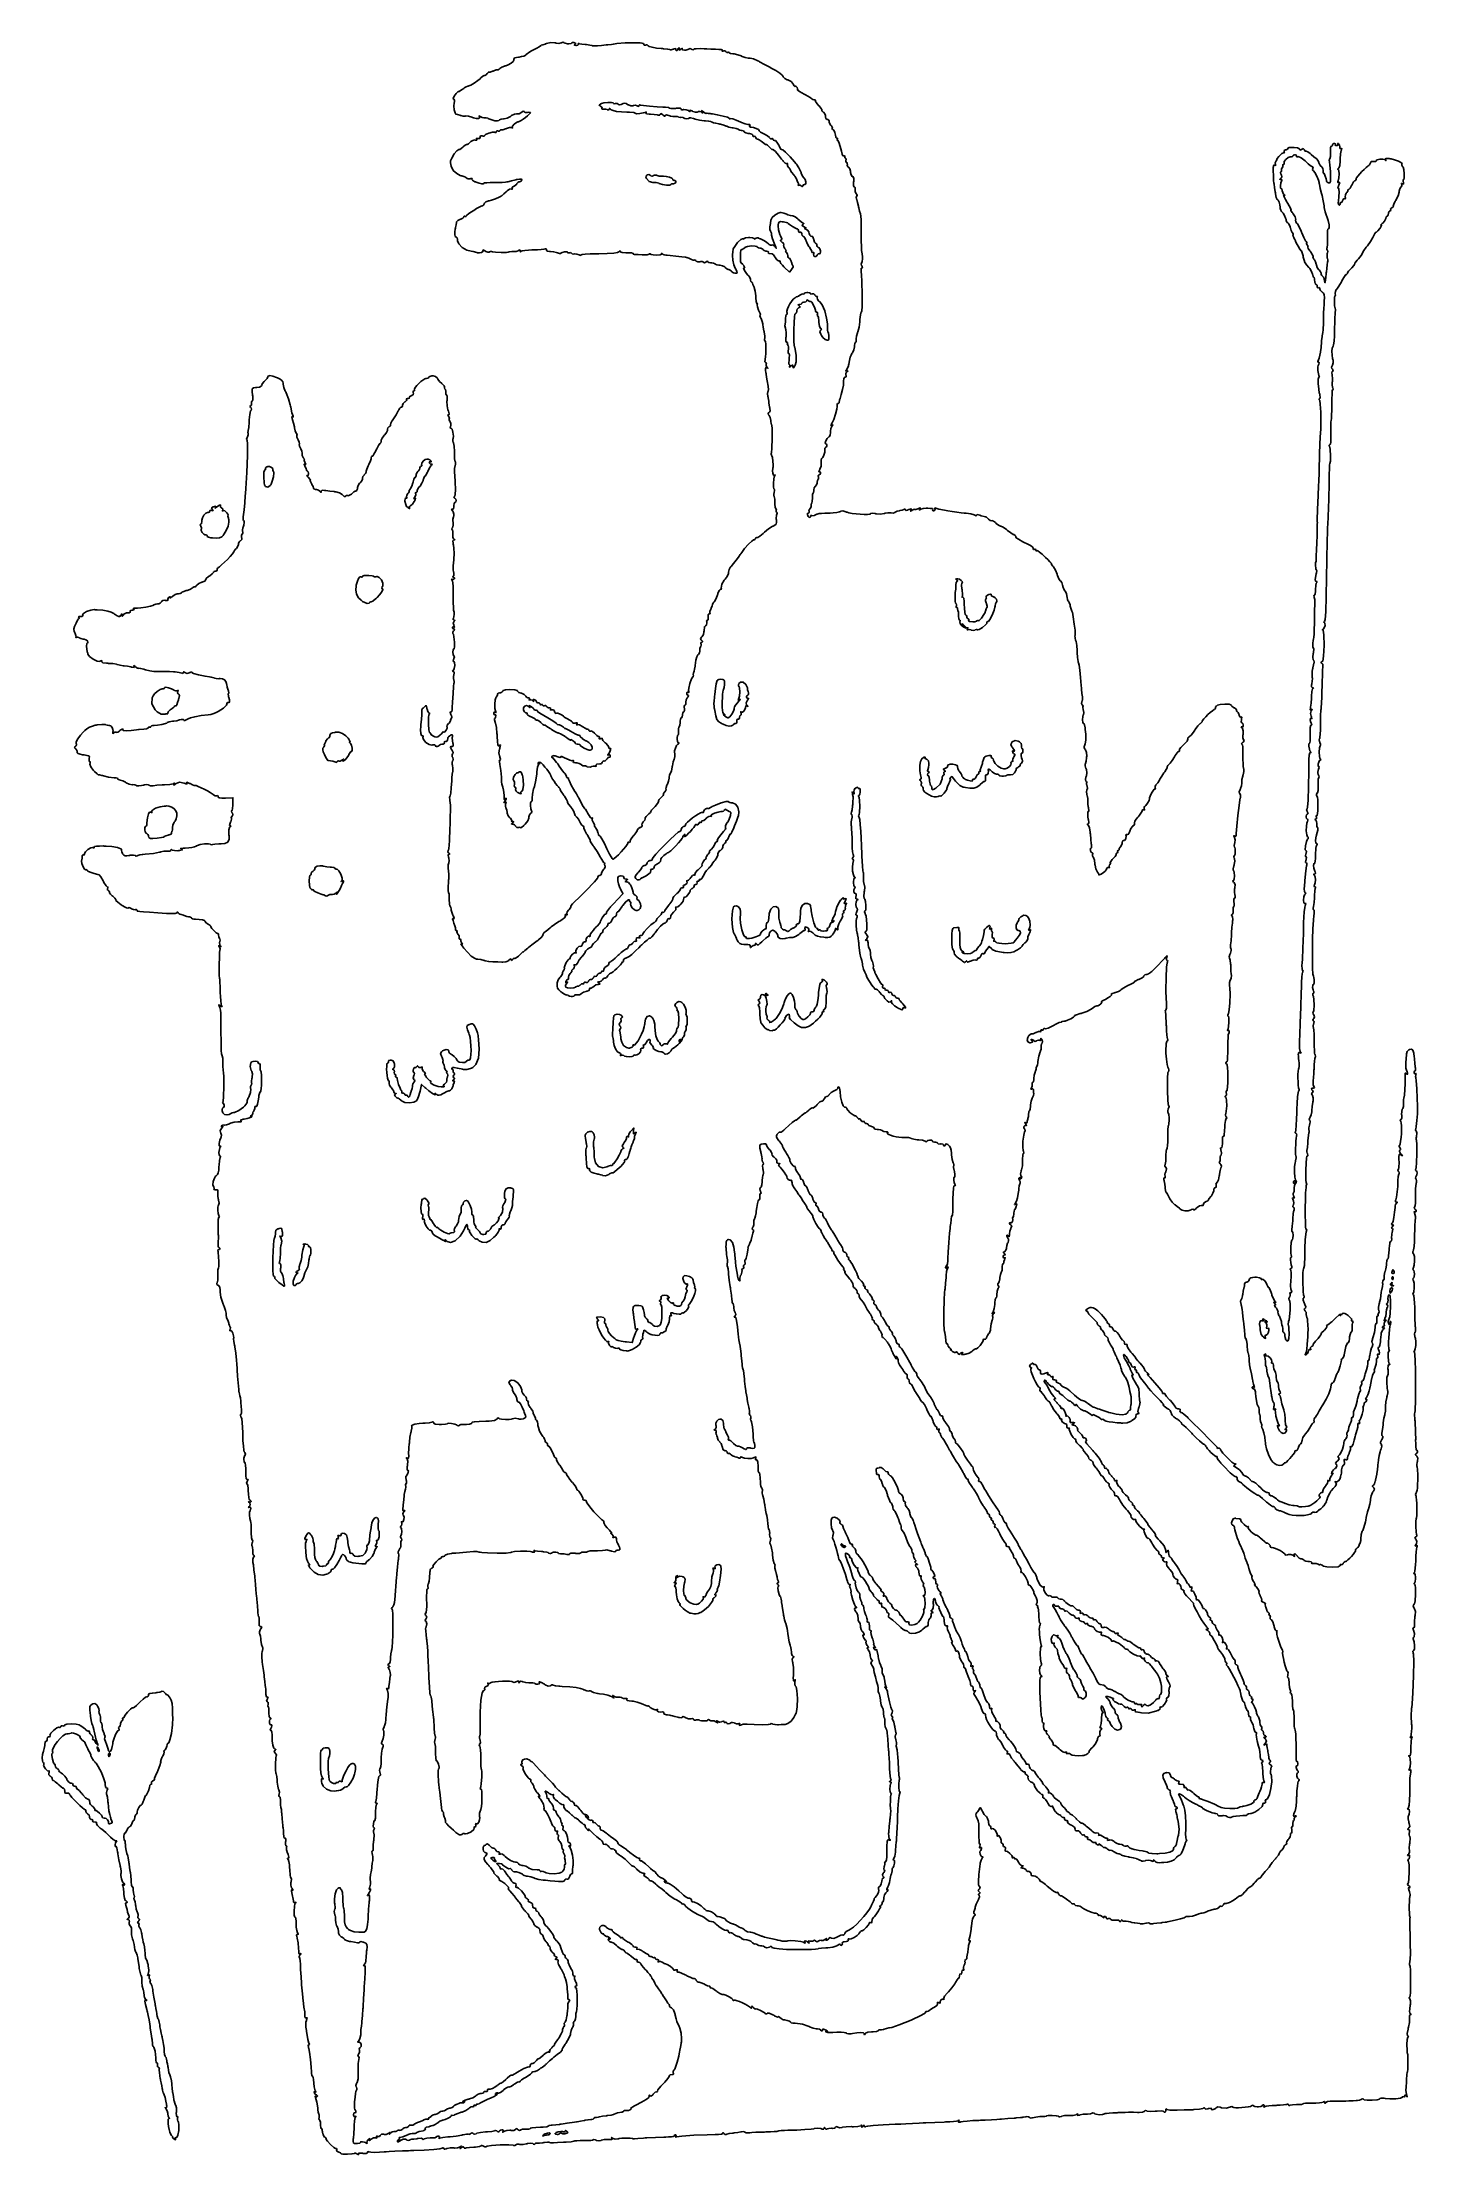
# Model space of a CAD drawing. Extents: x 0.5 to 12, y 0.6 to 18.2.
import ezdxf

# ---------------------------------------------------------------- set-up
doc = ezdxf.new("R2010")
doc.units = 0
doc.layers.get('0').update_dxf_attribs({"linetype": 'CONTINUOUS'})

msp = doc.modelspace()

# ---------------------------------------------------------------- linework, layer by layer
at = {"color": 0}
for points in [[(3.02083, 0.60574), (3.02083, 0.607639), (3.01438, 0.613336), (3.00196, 0.619032), (2.99897, 0.619792), (2.99593, 0.620606), (2.98551, 0.627171), (2.98296, 0.635146), (2.98394, 0.636664), (2.98486, 0.638237), (2.98562, 0.644532), (2.9815, 0.647786), (2.98014, 0.647786), (2.97521, 0.647786), (2.96044, 0.658257), (2.93218, 0.682238), (2.90685, 0.708985), (2.89583, 0.722928), (2.89583, 0.727539), (2.89583, 0.729981), (2.89258, 0.737304), (2.88633, 0.742947), (2.88488, 0.743435), (2.88336, 0.743978), (2.87592, 0.752115), (2.8705, 0.764919), (2.87001, 0.76774), (2.86947, 0.770617), (2.86669, 0.783908), (2.86442, 0.792914), (2.86415, 0.793619), (2.86382, 0.794379), (2.86317, 0.80561), (2.86333, 0.80664), (2.8635, 0.807726), (2.85818, 0.814453), (2.85644, 0.814453), (2.85508, 0.814453), (2.85107, 0.822863), (2.84961, 0.839193), (2.84983, 0.843099), (2.85004, 0.84706), (2.84799, 0.867025), (2.84283, 0.882596), (2.84147, 0.884278), (2.84006, 0.886014), (2.83643, 0.896376), (2.83735, 0.90625), (2.83826, 0.907715), (2.83919, 0.909233), (2.83783, 0.92985), (2.83669, 0.93164), (2.83556, 0.933431), (2.83046, 0.950032), (2.82726, 0.971625), (2.8271, 0.975911), (2.82667, 0.98584), (2.81976, 1.0351), (2.80881, 1.07237), (2.80643, 1.07628), (2.80544, 1.07785), (2.80404, 1.08333), (2.80935, 1.08198), (2.81087, 1.08105), (2.8125, 1.08008), (2.81933, 1.0791), (2.82292, 1.08328), (2.82292, 1.08464), (2.82292, 1.0874), (2.81592, 1.0957), (2.81358, 1.0957), (2.81147, 1.0957), (2.80518, 1.10048), (2.79893, 1.10965), (2.79812, 1.11187), (2.79719, 1.1142), (2.79656, 1.12202), (2.80236, 1.12158), (2.80382, 1.12066), (2.80524, 1.11979), (2.81054, 1.11865), (2.80843, 1.12511), (2.80729, 1.12695), (2.8055, 1.12983), (2.79753, 1.16282), (2.79053, 1.22266), (2.78922, 1.23893), (2.78907, 1.24072), (2.78336, 1.25195), (2.78153, 1.25195), (2.78033, 1.25195), (2.77692, 1.25884), (2.77513, 1.27219), (2.77518, 1.27539), (2.77528, 1.28743), (2.77274, 1.3253), (2.76617, 1.39003), (2.75776, 1.45031), (2.75211, 1.48079), (2.74978, 1.48693), (2.74815, 1.49115), (2.74522, 1.50597), (2.74946, 1.51237), (2.75088, 1.51237), (2.75228, 1.51237), (2.75657, 1.51546), (2.75608, 1.52132), (2.75521, 1.52274), (2.75325, 1.52593), (2.74382, 1.55637), (2.73454, 1.60796), (2.73264, 1.62175), (2.73133, 1.63092), (2.72797, 1.65847), (2.72657, 1.68278), (2.7284, 1.70096), (2.7321, 1.7149), (2.73361, 1.7194), (2.73497, 1.72358), (2.73708, 1.73682), (2.73079, 1.73736), (2.72939, 1.73643), (2.72781, 1.73551), (2.72049, 1.73671), (2.71864, 1.74929), (2.71903, 1.75336), (2.71929, 1.75678), (2.71983, 1.77229), (2.71935, 1.7825), (2.71912, 1.78321), (2.71761, 1.78722), (2.71039, 1.82389), (2.70356, 1.88276), (2.70226, 1.89779), (2.70144, 1.90713), (2.69667, 1.96094), (2.69222, 2.01042), (2.69157, 2.01758), (2.69092, 2.02474), (2.68718, 2.07818), (2.68386, 2.13949), (2.68343, 2.15061), (2.68311, 2.15864), (2.68158, 2.18261), (2.6791, 2.20979), (2.67626, 2.22928), (2.67432, 2.23736), (2.67344, 2.23822), (2.67253, 2.23915), (2.67258, 2.24761), (2.678, 2.25863), (2.67979, 2.26079), (2.68175, 2.26324), (2.68679, 2.27132), (2.68169, 2.27018), (2.68033, 2.26932), (2.6786, 2.26833), (2.67128, 2.26882), (2.66818, 2.27756), (2.66824, 2.28039), (2.66835, 2.28885), (2.66656, 2.31494), (2.66194, 2.35878), (2.65603, 2.39817), (2.65213, 2.41683), (2.65061, 2.41928), (2.64979, 2.42063), (2.64996, 2.42622), (2.65517, 2.42904), (2.6569, 2.42904), (2.65858, 2.42904), (2.66368, 2.43218), (2.66032, 2.44), (2.65864, 2.44206), (2.65717, 2.44385), (2.6511, 2.46349), (2.64789, 2.49104), (2.64789, 2.49675), (2.64785, 2.5025), (2.64708, 2.52924), (2.64578, 2.54742), (2.64551, 2.54883), (2.64518, 2.55029), (2.64442, 2.56603), (2.64458, 2.56706), (2.64475, 2.56814), (2.63906, 2.57488), (2.63721, 2.57488), (2.63564, 2.57488), (2.63103, 2.59006), (2.62961, 2.62472), (2.6326, 2.66292), (2.63667, 2.68381), (2.63965, 2.68842), (2.641, 2.6906), (2.64387, 2.69781), (2.63851, 2.69656), (2.63704, 2.69564), (2.63536, 2.69461), (2.62825, 2.69439), (2.62424, 2.69997), (2.62414, 2.70182), (2.62364, 2.70958), (2.61187, 2.7761), (2.60997, 2.7819), (2.60856, 2.78614), (2.6065, 2.79953), (2.61356, 2.79949), (2.61529, 2.79839), (2.61615, 2.79785), (2.62056, 2.79872), (2.61458, 2.81017), (2.61214, 2.81364), (2.60915, 2.81793), (2.60146, 2.83871), (2.60281, 2.86199), (2.60444, 2.86746), (2.60562, 2.87164), (2.60835, 2.88889), (2.60622, 2.89779), (2.60558, 2.89779), (2.60411, 2.89779), (2.59972, 2.90619), (2.59646, 2.92253), (2.59625, 2.92643), (2.59597, 2.93039), (2.59412, 2.96044), (2.5919, 2.99556), (2.59153, 3.00196), (2.5911, 3.0084), (2.58637, 3.03733), (2.57958, 3.05544), (2.57818, 3.05647), (2.57676, 3.05751), (2.57374, 3.06218), (2.57856, 3.06429), (2.58018, 3.06429), (2.58171, 3.06435), (2.58626, 3.07297), (2.57981, 3.09526), (2.57693, 3.10211), (2.57476, 3.10732), (2.56743, 3.13297), (2.56597, 3.15224), (2.56674, 3.15419), (2.56749, 3.15619), (2.56771, 3.16439), (2.56375, 3.16863), (2.56244, 3.16863), (2.56114, 3.16863), (2.55729, 3.17785), (2.558, 3.19558), (2.55886, 3.19988), (2.55985, 3.20486), (2.56039, 3.22299), (2.55512, 3.23113), (2.55339, 3.23113), (2.55094, 3.23113), (2.5434, 3.2379), (2.54372, 3.23893), (2.544, 3.24001), (2.54378, 3.24815), (2.54254, 3.26742), (2.54015, 3.29394), (2.53771, 3.31717), (2.53683, 3.32488), (2.5356, 3.33561), (2.52994, 3.391), (2.52636, 3.43506), (2.52615, 3.44015), (2.52588, 3.44532), (2.52317, 3.46929), (2.51938, 3.48574), (2.51861, 3.48703), (2.51779, 3.48839), (2.51525, 3.50683), (2.51503, 3.53472), (2.5154, 3.54075), (2.51579, 3.54742), (2.51449, 3.57101), (2.50825, 3.57872), (2.50792, 3.5785), (2.50706, 3.57801), (2.50244, 3.57997), (2.50364, 3.59071), (2.50467, 3.59397), (2.50558, 3.597), (2.50657, 3.6149), (2.50288, 3.632), (2.50151, 3.63456), (2.50011, 3.63715), (2.4936, 3.66308), (2.4891, 3.69814), (2.48876, 3.70524), (2.48839, 3.7124), (2.48508, 3.74496), (2.4809, 3.76617), (2.48008, 3.76758), (2.4776, 3.77181), (2.47478, 3.79829), (2.47353, 3.84944), (2.47601, 3.8974), (2.48042, 3.91862), (2.48193, 3.91862), (2.48226, 3.91862), (2.48335, 3.92367), (2.47624, 3.93343), (2.4739, 3.93576), (2.47054, 3.93913), (2.46283, 3.95128), (2.46804, 3.96007), (2.4706, 3.96164), (2.4726, 3.96294), (2.47781, 3.96826), (2.47358, 3.97054), (2.47217, 3.97054), (2.4694, 3.9706), (2.46121, 3.98019), (2.45258, 4.00537), (2.44737, 4.04124), (2.44629, 4.07238), (2.44678, 4.08268), (2.44706, 4.08936), (2.4451, 4.11486), (2.43924, 4.12696), (2.43733, 4.12696), (2.43582, 4.12696), (2.43143, 4.13069), (2.43278, 4.13813), (2.43397, 4.13997), (2.43599, 4.14324), (2.44075, 4.15386), (2.44385, 4.16613), (2.44299, 4.17389), (2.43869, 4.17458), (2.43778, 4.17399), (2.43642, 4.17318), (2.42925, 4.17594), (2.42437, 4.18918), (2.42437, 4.20628), (2.42796, 4.21739), (2.43039, 4.21983), (2.43218, 4.22168), (2.43636, 4.22851), (2.43169, 4.23112), (2.43018, 4.23112), (2.42817, 4.23112), (2.42231, 4.24403), (2.42003, 4.271), (2.42031, 4.278), (2.42051, 4.28444), (2.41938, 4.31114), (2.41612, 4.32487), (2.41504, 4.32487), (2.41422, 4.32487), (2.41178, 4.331), (2.41288, 4.34289), (2.41363, 4.34571), (2.41439, 4.34868), (2.41411, 4.36062), (2.40886, 4.36654), (2.40713, 4.36654), (2.40539, 4.36654), (2.40028, 4.37142), (2.40474, 4.3846), (2.4069, 4.38861), (2.40881, 4.39225), (2.41319, 4.40381), (2.40836, 4.40435), (2.40728, 4.40365), (2.40608, 4.40294), (2.39854, 4.40728), (2.39507, 4.42546), (2.39497, 4.43099), (2.39486, 4.43576), (2.39307, 4.46457), (2.39035, 4.49246), (2.38976, 4.49675), (2.38917, 4.50108), (2.38536, 4.53413), (2.38163, 4.57292), (2.38103, 4.58008), (2.38037, 4.58724), (2.37582, 4.62608), (2.37056, 4.65913), (2.36963, 4.66342), (2.36751, 4.67285), (2.36285, 4.7015), (2.35981, 4.73699), (2.36062, 4.76736), (2.36328, 4.78461), (2.36529, 4.78993), (2.36643, 4.79303), (2.36925, 4.80767), (2.36794, 4.81803), (2.36708, 4.8189), (2.36507, 4.8209), (2.35721, 4.8431), (2.35281, 4.87869), (2.3526, 4.88737), (2.35249, 4.89094), (2.34944, 4.91064), (2.34424, 4.92774), (2.34304, 4.93001), (2.34164, 4.93267), (2.34071, 4.94819), (2.34754, 4.96556), (2.35004, 4.96907), (2.35308, 4.97347), (2.36051, 4.98785), (2.35254, 4.99154), (2.34987, 4.99154), (2.34694, 4.99154), (2.33826, 5.00032), (2.3374, 5.02518), (2.33822, 5.03321), (2.33876, 5.03896), (2.33903, 5.06267), (2.33615, 5.07487), (2.33524, 5.07487), (2.33388, 5.07487), (2.32986, 5.08637), (2.32715, 5.10856), (2.32699, 5.11393), (2.32682, 5.11931), (2.32394, 5.1645), (2.31939, 5.22038), (2.31836, 5.23112), (2.31728, 5.24186), (2.3119, 5.29856), (2.30757, 5.34521), (2.30707, 5.35092), (2.30572, 5.366), (2.30126, 5.41118), (2.29551, 5.46376), (2.29021, 5.5051), (2.28706, 5.52567), (2.28575, 5.53157), (2.285, 5.53494), (2.28549, 5.55317), (2.29081, 5.56863), (2.29249, 5.57064), (2.29432, 5.57292), (2.29844, 5.58132), (2.29508, 5.58529), (2.294, 5.58529), (2.29221, 5.58529), (2.287, 5.59625), (2.28489, 5.61751), (2.28515, 5.62261), (2.28537, 5.62776), (2.28401, 5.65044), (2.27989, 5.66422), (2.27881, 5.66488), (2.27767, 5.66558), (2.27632, 5.67437), (2.28006, 5.68728), (2.28157, 5.69006), (2.28326, 5.69325), (2.28683, 5.70497), (2.28336, 5.71029), (2.28222, 5.71029), (2.28043, 5.71029), (2.27518, 5.73063), (2.27268, 5.77072), (2.27285, 5.7806), (2.27294, 5.79031), (2.27171, 5.83485), (2.26861, 5.86442), (2.26779, 5.86654), (2.26568, 5.87224), (2.26161, 5.89014), (2.25776, 5.91758), (2.25689, 5.94038), (2.25917, 5.94987), (2.25999, 5.94987), (2.26118, 5.94987), (2.26492, 5.95606), (2.26774, 5.96804), (2.26796, 5.97092), (2.26818, 5.97433), (2.26594, 5.98469), (2.25879, 5.98551), (2.25717, 5.98454), (2.25569, 5.98367), (2.25043, 5.98236), (2.25553, 5.99046), (2.25754, 5.99289), (2.26004, 5.99604), (2.26508, 6.00831), (2.26004, 6.01975), (2.25754, 6.02246), (2.25549, 6.02468), (2.25, 6.03196), (2.25597, 6.02994), (2.25782, 6.02892), (2.2596, 6.02794), (2.26699, 6.02696), (2.27083, 6.03119), (2.27083, 6.03256), (2.27083, 6.03532), (2.26465, 6.04362), (2.26264, 6.04362), (2.26107, 6.04362), (2.25646, 6.04893), (2.25196, 6.06538), (2.24897, 6.09375), (2.24761, 6.12451), (2.24744, 6.13476), (2.24729, 6.1409), (2.24414, 6.16607), (2.23915, 6.17904), (2.23753, 6.17904), (2.23676, 6.17904), (2.23454, 6.18554), (2.23861, 6.19808), (2.24024, 6.20111), (2.24219, 6.20486), (2.24685, 6.21679), (2.24137, 6.21664), (2.24007, 6.21576), (2.2391, 6.21522), (2.23096, 6.22206), (2.22831, 6.24994), (2.22835, 6.25879), (2.2284, 6.27001), (2.22797, 6.30371), (2.22624, 6.33382), (2.22287, 6.35081), (2.21897, 6.35612), (2.21772, 6.35612), (2.21658, 6.35612), (2.21317, 6.36535), (2.21181, 6.38308), (2.21203, 6.38737), (2.21218, 6.39171), (2.21533, 6.40944), (2.22006, 6.41862), (2.22163, 6.41862), (2.22211, 6.41862), (2.22368, 6.42551), (2.21875, 6.43886), (2.21701, 6.44206), (2.215, 6.44564), (2.21149, 6.46072), (2.20703, 6.49371), (2.20383, 6.53863), (2.20231, 6.57964), (2.20215, 6.59326), (2.20193, 6.60682), (2.20042, 6.6474), (2.19737, 6.69054), (2.19319, 6.72065), (2.18994, 6.73335), (2.1881, 6.73557), (2.18636, 6.73768), (2.18218, 6.74767), (2.18419, 6.75515), (2.1856, 6.75597), (2.1869, 6.75678), (2.19135, 6.76867), (2.19233, 6.78678), (2.19189, 6.79075), (2.19146, 6.79476), (2.18892, 6.8234), (2.18664, 6.85563), (2.18631, 6.86133), (2.18593, 6.86708), (2.18294, 6.89378), (2.17914, 6.91183), (2.17839, 6.91319), (2.17763, 6.91461), (2.17383, 6.92665), (2.17096, 6.94157), (2.17068, 6.94444), (2.16868, 6.96365), (2.1589, 7.07574), (2.15158, 7.1824), (2.15082, 7.19883), (2.15028, 7.20947), (2.14475, 7.26779), (2.13693, 7.31847), (2.13531, 7.32519), (2.13368, 7.33197), (2.12771, 7.36421), (2.1256, 7.38678), (2.12597, 7.38872), (2.12685, 7.39404), (2.12554, 7.41064), (2.11951, 7.43332), (2.11057, 7.44982), (2.10254, 7.4541), (2.10129, 7.45329), (2.10004, 7.45258), (2.09489, 7.45275), (2.09554, 7.4605), (2.09646, 7.46278), (2.09733, 7.46506), (2.09896, 7.47624), (2.09711, 7.48469), (2.09625, 7.48557), (2.09532, 7.48649), (2.0906, 7.49675), (2.08675, 7.51139), (2.08632, 7.51443), (2.08583, 7.51753), (2.08122, 7.53353), (2.07508, 7.5465), (2.07383, 7.54801), (2.0726, 7.54958), (2.06743, 7.56364), (2.06483, 7.58171), (2.06489, 7.58529), (2.06489, 7.58908), (2.06282, 7.60042), (2.05729, 7.62235), (2.0491, 7.64806), (2.04178, 7.66812), (2.03911, 7.67469), (2.03543, 7.68375), (2.021, 7.73242), (2.01426, 7.77544), (2.01443, 7.78162), (2.01465, 7.78999), (2.01139, 7.81717), (2.00043, 7.82992), (1.99685, 7.83106), (1.99371, 7.83208), (1.98514, 7.8386), (1.98606, 7.84728), (1.98757, 7.84918), (1.98888, 7.85086), (1.99382, 7.87517), (1.99561, 7.91243), (1.99539, 7.92057), (1.99511, 7.92876), (1.99599, 7.96132), (2, 7.97592), (2, 7.97592), (2, 7.97592), (2.00299, 7.9891), (2.0031, 8.02533), (2.00065, 8.07129), (1.99767, 8.10314), (1.9961, 8.11361), (1.99561, 8.11681), (1.99621, 8.12831), (2.00088, 8.13162), (2.00151, 8.13124), (2.00271, 8.13053), (2.00776, 8.13058), (2.01042, 8.13519), (2.01042, 8.13672), (2.01042, 8.13949), (2.00401, 8.14779), (2.0019, 8.14779), (2.00082, 8.14779), (1.99772, 8.15528), (1.9961, 8.17426), (1.99701, 8.19976), (1.99935, 8.22011), (2.00065, 8.22678), (2.00088, 8.22814), (2.00043, 8.24533), (2.00011, 8.24675), (1.99843, 8.25413), (1.99675, 8.28276), (1.99642, 8.33333), (1.99869, 8.37831), (2.00201, 8.39779), (2.00319, 8.39779), (2.00418, 8.39779), (2.00722, 8.40093), (2.00592, 8.40701), (2.00504, 8.40847), (2.00228, 8.41297), (1.99778, 8.42871), (1.99425, 8.45529), (1.99479, 8.48053), (1.9974, 8.49371), (1.99994, 8.49669), (2.00146, 8.49858), (2.0045, 8.51497), (2.00136, 8.53896), (1.99983, 8.5446), (1.99843, 8.54958), (1.99408, 8.57682), (1.99365, 8.60042), (1.99431, 8.60357), (1.9949, 8.60678), (1.99528, 8.61951), (1.99224, 8.6256), (1.99154, 8.62549), (1.98649, 8.62478), (1.96778, 8.62679), (1.96229, 8.63542), (1.96311, 8.63667), (1.96392, 8.63803), (1.96143, 8.6511), (1.96024, 8.65181), (1.95736, 8.6536), (1.95404, 8.66754), (1.95688, 8.69417), (1.96658, 8.72217), (1.97629, 8.73844), (1.98096, 8.74208), (1.98372, 8.74436), (1.99072, 8.75293), (1.9975, 8.76839), (2.00179, 8.79053), (2.0039, 8.81358), (2.00429, 8.82124), (2.00467, 8.82992), (2.00851, 8.86925), (2.01361, 8.89458), (2.01465, 8.89621), (2.01563, 8.89789), (2.01699, 8.90468), (2.0134, 8.90821), (2.01226, 8.90821), (2.01064, 8.90821), (2.00575, 8.91661), (2.00424, 8.93664), (2.00732, 8.96039), (2.01204, 8.97575), (2.01481, 8.98008), (2.01611, 8.98221), (2.01887, 8.98936), (2.01357, 8.98833), (2.01215, 8.98742), (2.01156, 8.98708), (2.00603, 8.99192), (2.00618, 9.01178), (2.01167, 9.03874), (2.01828, 9.0586), (2.02143, 9.06472), (2.02251, 9.06694), (2.02403, 9.08149), (2.0204, 9.09679), (2.01899, 9.09933), (2.01699, 9.10286), (2.01497, 9.11876), (2.02408, 9.13585), (2.02772, 9.13992), (2.03028, 9.1429), (2.03694, 9.15283), (2.03304, 9.15365), (2.03222, 9.15315), (2.03011, 9.15196), (2.023, 9.14968), (2.02447, 9.15565), (2.0255, 9.15728), (2.02653, 9.15907), (2.03504, 9.16476), (2.04514, 9.16553), (2.04704, 9.16476), (2.04889, 9.16407), (2.06694, 9.16635), (2.09082, 9.17492), (2.09565, 9.17736), (2.10042, 9.17979), (2.13097, 9.18913), (2.16183, 9.19276), (2.16683, 9.19239), (2.17258, 9.192), (2.19011, 9.19271), (2.18983, 9.19808), (2.18901, 9.19863), (2.18733, 9.19971), (2.1849, 9.20688), (2.19954, 9.21235), (2.20464, 9.21332), (2.21317, 9.215), (2.23867, 9.22021), (2.25944, 9.22537), (2.27126, 9.23019), (2.27681, 9.23432), (2.27832, 9.23594), (2.27892, 9.23665), (2.27946, 9.24001), (2.27285, 9.23822), (2.27083, 9.23719), (2.26975, 9.23671), (2.26574, 9.23665), (2.27285, 9.24388), (2.27544, 9.24599), (2.27821, 9.24826), (2.28694, 9.2576), (2.28646, 9.26237), (2.28635, 9.26237), (2.2856, 9.26237), (2.28347, 9.26606), (2.28788, 9.27317), (2.28961, 9.27485), (2.29129, 9.27658), (2.29839, 9.28939), (2.30208, 9.3024), (2.30208, 9.30675), (2.30208, 9.30974), (2.30496, 9.31862), (2.31082, 9.32069), (2.31196, 9.31999), (2.31287, 9.31944), (2.31847, 9.32215), (2.32454, 9.33724), (2.33024, 9.36578), (2.33453, 9.39763), (2.33572, 9.40821), (2.3361, 9.41178), (2.34039, 9.42854), (2.3464, 9.44), (2.34771, 9.44086), (2.3495, 9.44217), (2.35172, 9.45042), (2.35499, 9.47026), (2.35736, 9.49701), (2.35883, 9.52713), (2.35915, 9.55718), (2.35829, 9.58371), (2.35618, 9.60319), (2.35433, 9.61122), (2.35271, 9.61219), (2.35151, 9.61296), (2.34776, 9.62483), (2.34728, 9.64361), (2.34776, 9.64774), (2.34831, 9.65235), (2.34717, 9.66922), (2.34119, 9.67622), (2.33974, 9.67594), (2.33811, 9.67567), (2.33203, 9.67763), (2.32969, 9.68317), (2.32997, 9.68463), (2.33029, 9.68658), (2.32394, 9.69368), (2.30718, 9.69721), (2.2876, 9.69499), (2.27567, 9.68967), (2.27333, 9.68664), (2.26986, 9.68224), (2.26383, 9.65186), (2.27262, 9.61888), (2.27653, 9.61313), (2.27886, 9.60969), (2.28424, 9.59022), (2.28142, 9.56472), (2.27968, 9.55826), (2.27826, 9.55339), (2.27436, 9.53022), (2.27485, 9.51426), (2.27567, 9.51292), (2.27647, 9.51161), (2.27365, 9.49854), (2.2724, 9.49772), (2.27111, 9.49696), (2.26736, 9.48606), (2.26747, 9.46957), (2.26818, 9.46599), (2.26887, 9.46224), (2.26551, 9.43544), (2.25444, 9.40408), (2.25136, 9.398), (2.24832, 9.39225), (2.23876, 9.36843), (2.2391, 9.35612), (2.23921, 9.35612), (2.23921, 9.35612), (2.23628, 9.34576), (2.22017, 9.32557), (2.2156, 9.32069), (2.20871, 9.31337), (2.17051, 9.28489), (2.13206, 9.26986), (2.125, 9.26926), (2.12424, 9.26921), (2.11388, 9.26514), (2.09804, 9.2576), (2.09457, 9.25575), (2.08914, 9.25299), (2.07064, 9.24886), (2.0504, 9.25304), (2.03646, 9.26699), (2.03125, 9.28381), (2.03125, 9.28939), (2.03125, 9.29368), (2.03364, 9.30647), (2.03885, 9.31099), (2.03944, 9.3106), (2.04021, 9.31017), (2.04519, 9.31293), (2.04764, 9.32249), (2.04764, 9.32563), (2.04764, 9.32921), (2.04503, 9.33985), (2.04031, 9.34571), (2.03879, 9.34571), (2.03771, 9.34571), (2.03461, 9.34901), (2.03597, 9.35536), (2.03694, 9.35688), (2.0389, 9.36014), (2.0421, 9.40115), (2.04519, 9.48557), (2.04531, 9.56668), (2.04167, 9.60092), (2.04167, 9.60092), (2.04167, 9.60092), (2.03797, 9.61979), (2.03651, 9.65717), (2.03651, 9.6696), (2.03651, 9.67953), (2.03489, 9.72043), (2.03196, 9.74154), (2.03097, 9.74154), (2.02979, 9.74154), (2.02632, 9.75608), (2.02349, 9.78424), (2.02322, 9.79101), (2.02257, 9.80572), (2.02143, 9.85704), (2.02018, 9.94661), (2.01969, 10.0293), (2.01986, 10.0693), (2.02029, 10.0749), (2.02067, 10.0802), (2.01975, 10.0962), (2.01628, 10.1208), (2.01079, 10.1439), (2.0064, 10.1565), (2.00418, 10.1602), (2.00336, 10.1615), (2.00299, 10.1665), (2.01264, 10.1605), (2.01563, 10.1582), (2.01887, 10.1556), (2.02957, 10.1486), (2.02746, 10.1554), (2.02632, 10.1574), (2.02507, 10.1594), (2.02257, 10.1714), (2.01921, 10.1987), (2.01644, 10.2353), (2.01492, 10.2667), (2.01471, 10.2772), (2.01443, 10.2874), (2.01351, 10.318), (2.01232, 10.3513), (2.01118, 10.3739), (2.01053, 10.3822), (2.01031, 10.3822), (2.00944, 10.3822), (2.00694, 10.4157), (2.00618, 10.4907), (2.00771, 10.5691), (2.00987, 10.6081), (2.01144, 10.6126), (2.01258, 10.6159), (2.01372, 10.6323), (2.00885, 10.6461), (2.00706, 10.648), (2.00521, 10.65), (2.00049, 10.6568), (2.00808, 10.6539), (2.01042, 10.6525), (2.01275, 10.6512), (2.02056, 10.6485), (2.01557, 10.6567), (2.01361, 10.6591), (2.01167, 10.6616), (2.00896, 10.6872), (2.01042, 10.6895), (2.01167, 10.6916), (2.01432, 10.7032), (2.01193, 10.7137), (2.01069, 10.7151), (2.0084, 10.7179), (2.0019, 10.7304), (2, 10.7479), (2, 10.7537), (2, 10.755), (1.99354, 10.7594), (1.99322, 10.7591), (1.99229, 10.7581), (1.98161, 10.7633), (1.96283, 10.7802), (1.94526, 10.8009), (1.9375, 10.8133), (1.9375, 10.8167), (1.9375, 10.8191), (1.93001, 10.826), (1.91547, 10.8357), (1.912, 10.8376), (1.90847, 10.8394), (1.89458, 10.85), (1.88824, 10.8599), (1.88857, 10.8613), (1.88878, 10.8626), (1.88422, 10.8675), (1.86833, 10.8721), (1.84033, 10.8755), (1.80985, 10.8773), (1.79969, 10.8777), (1.79719, 10.8778), (1.78515, 10.881), (1.77642, 10.8867), (1.77561, 10.888), (1.77474, 10.8894), (1.76714, 10.895), (1.75819, 10.8978), (1.75526, 10.8978), (1.75054, 10.8978), (1.73649, 10.9011), (1.7156, 10.9074), (1.71158, 10.9089), (1.70751, 10.9105), (1.68967, 10.9163), (1.67876, 10.9187), (1.67822, 10.9185), (1.67763, 10.9182), (1.67275, 10.9214), (1.66656, 10.9288), (1.66536, 10.9307), (1.66411, 10.9327), (1.65886, 10.9378), (1.65642, 10.934), (1.65642, 10.9328), (1.65636, 10.9308), (1.64025, 10.9248), (1.60215, 10.9242), (1.59115, 10.9249), (1.56711, 10.9263), (1.49511, 10.9308), (1.42513, 10.9351), (1.37695, 10.9384), (1.34668, 10.9409), (1.33019, 10.9432), (1.32346, 10.9456), (1.32237, 10.9487), (1.32292, 10.9517), (1.32292, 10.9527), (1.32292, 10.954), (1.31863, 10.958), (1.31044, 10.9577), (1.30848, 10.957), (1.30648, 10.9562), (1.29177, 10.9576), (1.27501, 10.9647), (1.27203, 10.9668), (1.26888, 10.9691), (1.25629, 10.9747), (1.25, 10.9722), (1.25, 10.9714), (1.25, 10.971), (1.24588, 10.9697), (1.2347, 10.9731), (1.2181, 10.981), (1.20285, 10.9895), (1.19792, 10.9925), (1.19076, 10.997), (1.16113, 11.0192), (1.14583, 11.0334), (1.14583, 11.0381), (1.14583, 11.0418), (1.13818, 11.0527), (1.12337, 11.0663), (1.11979, 11.0687), (1.11621, 11.0711), (1.1014, 11.0853), (1.09375, 11.0972), (1.09375, 11.1011), (1.09375, 11.1039), (1.09033, 11.112), (1.0842, 11.1165), (1.08219, 11.1165), (1.08062, 11.1165), (1.0759, 11.1216), (1.07655, 11.1319), (1.07758, 11.1344), (1.0785, 11.1369), (1.08024, 11.145), (1.07742, 11.1454), (1.07704, 11.145), (1.07671, 11.1446), (1.06407, 11.1553), (1.04698, 11.1833), (1.0434, 11.1906), (1.03977, 11.1979), (1.02154, 11.2289), (1.00749, 11.2462), (1.00597, 11.2465), (0.995551, 11.2493), (0.964626, 11.2583), (0.933214, 11.2692), (0.913249, 11.2784), (0.90625, 11.2837), (0.90625, 11.2855), (0.90625, 11.2865), (0.898872, 11.2904), (0.897732, 11.2896), (0.89605, 11.2886), (0.885579, 11.2941), (0.872558, 11.3142), (0.862901, 11.3414), (0.859972, 11.3605), (0.860894, 11.3665), (0.861382, 11.3701), (0.864094, 11.3886), (0.866157, 11.4034), (0.866428, 11.4051), (0.866644, 11.4068), (0.870117, 11.4124), (0.875543, 11.4131), (0.876736, 11.4123), (0.877821, 11.4117), (0.882867, 11.4125), (0.885417, 11.4183), (0.885417, 11.4203), (0.885417, 11.4248), (0.893772, 11.4385), (0.913629, 11.4574), (0.936903, 11.4711), (0.951768, 11.475), (0.955675, 11.4735), (0.957954, 11.4726), (0.965767, 11.4719), (0.966254, 11.4767), (0.965603, 11.4778), (0.965278, 11.4783), (0.968587, 11.4823), (0.983832, 11.4852), (1.01101, 11.4867), (1.04015, 11.4868), (1.04986, 11.4865), (1.06521, 11.4863), (1.11138, 11.4828), (1.15918, 11.4749), (1.18826, 11.4641), (1.19472, 11.4532), (1.19374, 11.4516), (1.19298, 11.4504), (1.19428, 11.4392), (1.20117, 11.4246), (1.20323, 11.4217), (1.20519, 11.4188), (1.2124, 11.4111), (1.22304, 11.4057), (1.23801, 11.405), (1.25478, 11.4072), (1.26031, 11.4082), (1.26611, 11.4092), (1.29177, 11.4109), (1.3074, 11.408), (1.30821, 11.4067), (1.30897, 11.4054), (1.31581, 11.4025), (1.32449, 11.4043), (1.32623, 11.4054), (1.32791, 11.4066), (1.34408, 11.4119), (1.36545, 11.4158), (1.36979, 11.4161), (1.38856, 11.4177), (1.45996, 11.4257), (1.50831, 11.4347), (1.51563, 11.4368), (1.51992, 11.4382), (1.54611, 11.4425), (1.57156, 11.4437), (1.57553, 11.4433), (1.57954, 11.443), (1.59586, 11.4449), (1.60417, 11.4507), (1.60417, 11.4526), (1.60417, 11.4542), (1.60672, 11.4588), (1.61279, 11.4558), (1.61436, 11.4543), (1.61572, 11.4528), (1.6346, 11.4483), (1.66292, 11.4478), (1.66906, 11.4484), (1.67676, 11.4492), (1.69971, 11.4536), (1.69482, 11.4599), (1.69271, 11.4607), (1.6906, 11.4615), (1.6856, 11.4671), (1.70654, 11.4695), (1.71354, 11.4697), (1.72314, 11.4699), (1.75201, 11.4714), (1.77951, 11.4746), (1.80003, 11.4798), (1.81347, 11.4856), (1.81771, 11.488), (1.82422, 11.4916), (1.84636, 11.4981), (1.88308, 11.5044), (1.91596, 11.5056), (1.93143, 11.5033), (1.93321, 11.5004), (1.93397, 11.4992), (1.94726, 11.4964), (1.94862, 11.4972), (1.94993, 11.498), (1.97081, 11.5015), (2.00342, 11.5035), (2.01064, 11.5035), (2.02106, 11.5036), (2.0524, 11.5072), (2.07715, 11.5194), (2.08768, 11.5428), (2.08794, 11.5712), (2.08686, 11.5805), (2.08589, 11.5883), (2.08599, 11.6201), (2.09283, 11.6419), (2.09521, 11.6448), (2.09722, 11.6473), (2.10238, 11.6557), (2.09787, 11.6553), (2.09674, 11.6546), (2.09597, 11.6542), (2.09076, 11.6576), (2.09679, 11.6775), (2.09944, 11.6839), (2.10157, 11.689), (2.10813, 11.7099), (2.10758, 11.7207), (2.10742, 11.7207), (2.10699, 11.7207), (2.10568, 11.7242), (2.11035, 11.7311), (2.11203, 11.7327), (2.1141, 11.7348), (2.1186, 11.7465), (2.11546, 11.7606), (2.11372, 11.7639), (2.11231, 11.7666), (2.10883, 11.7776), (2.11089, 11.7832), (2.1116, 11.7832), (2.11301, 11.7832), (2.11735, 11.7987), (2.11979, 11.8265), (2.11979, 11.8358), (2.11979, 11.8883), (2.05729, 11.8856), (2.04986, 11.8854), (2.0275, 11.885), (2.00874, 11.8865), (1.9994, 11.8903), (1.9975, 11.8953), (1.99783, 11.8968), (1.99821, 11.8988), (1.99588, 11.9054), (1.98785, 11.9058), (1.98557, 11.9049), (1.98346, 11.9041), (1.97114, 11.9051), (1.95969, 11.9118), (1.95801, 11.9138), (1.95606, 11.9162), (1.94829, 11.9217), (1.93067, 11.9326), (1.90767, 11.9453), (1.88183, 11.9586), (1.85574, 11.9711), (1.83192, 11.9816), (1.81304, 11.9889), (1.80442, 11.9915), (1.80154, 11.9915), (1.79725, 11.9915), (1.78444, 11.9964), (1.76307, 12.0058), (1.75874, 12.008), (1.75347, 12.0107), (1.73688, 12.0171), (1.73438, 12.0123), (1.73492, 12.0114), (1.73594, 12.0098), (1.73671, 12.0032), (1.72624, 12.0054), (1.72304, 12.0067), (1.71419, 12.0104), (1.6766, 12.017), (1.64654, 12.0075), (1.64144, 12.0032), (1.63835, 12.0006), (1.62825, 11.9939), (1.62912, 11.9995), (1.63004, 12.0009), (1.63124, 12.0031), (1.63346, 12.0104), (1.62614, 12.0078), (1.62403, 12.0064), (1.62196, 12.0052), (1.59375, 11.9992), (1.55094, 11.9952), (1.54167, 11.9948), (1.53233, 11.9945), (1.48768, 11.9919), (1.45594, 11.9887), (1.45313, 11.9881), (1.45025, 11.9875), (1.43474, 11.988), (1.42144, 11.9923), (1.41976, 11.9937), (1.41803, 11.9951), (1.40386, 11.9985), (1.38656, 11.997), (1.3833, 11.9959), (1.37728, 11.994), (1.35878, 11.9898), (1.33594, 11.9871), (1.31907, 11.9881), (1.3125, 11.9917), (1.3125, 11.9929), (1.3125, 11.994), (1.3042, 11.9971), (1.28825, 11.9974), (1.2844, 11.997), (1.28044, 11.9966), (1.25651, 12.0007), (1.23286, 12.0113), (1.22906, 12.0141), (1.22532, 12.0168), (1.20334, 12.0288), (1.18283, 12.0356), (1.1798, 12.0359), (1.17676, 12.0361), (1.16569, 12.0395), (1.16227, 12.045), (1.16282, 12.0458), (1.16325, 12.0465), (1.15929, 12.0519), (1.14714, 12.0547), (1.14383, 12.0548), (1.13314, 12.0552), (1.08572, 12.0603), (1.04248, 12.0701), (1.03385, 12.0729), (1.02919, 12.0744), (1.00993, 12.0793), (1, 12.0792), (1, 12.0792), (1, 12.0792), (0.98904, 12.0871), (0.967882, 12.1075), (0.962782, 12.1128), (0.95676, 12.119), (0.936415, 12.1462), (0.929742, 12.1672), (0.930556, 12.1703), (0.931207, 12.173), (0.931694, 12.1839), (0.928603, 12.1895), (0.927572, 12.1895), (0.926486, 12.1895), (0.923232, 12.1967), (0.923611, 12.2107), (0.924262, 12.214), (0.924858, 12.2173), (0.925347, 12.2276), (0.919922, 12.2359), (0.904568, 12.2412), (0.883083, 12.2447), (0.875922, 12.2456), (0.869303, 12.2465), (0.849718, 12.2499), (0.833442, 12.2552), (0.825196, 12.2623), (0.822917, 12.2698), (0.822917, 12.2722), (0.822917, 12.276), (0.819065, 12.2874), (0.811686, 12.2957), (0.809896, 12.2963), (0.807617, 12.297), (0.802083, 12.303), (0.807346, 12.3134), (0.809787, 12.3163), (0.811524, 12.3185), (0.817165, 12.3292), (0.817654, 12.3371), (0.81684, 12.3379), (0.814996, 12.3397), (0.81684, 12.3527), (0.829969, 12.3785), (0.852865, 12.41), (0.874457, 12.4345), (0.882269, 12.4419), (0.887478, 12.4471), (0.904351, 12.4612), (0.92654, 12.4751), (0.951389, 12.4852), (0.973904, 12.4912), (0.981554, 12.4927), (0.989637, 12.4944), (1.0287, 12.4987), (1.05675, 12.4976), (1.05935, 12.4964), (1.0619, 12.4953), (1.07601, 12.4912), (1.08811, 12.4898), (1.08973, 12.49), (1.09299, 12.4905), (1.10362, 12.4865), (1.11518, 12.4741), (1.12191, 12.4567), (1.12272, 12.4424), (1.12158, 12.438), (1.12066, 12.4345), (1.11968, 12.4235), (1.12554, 12.4255), (1.12684, 12.4267), (1.12836, 12.4283), (1.1384, 12.4332), (1.14887, 12.4337), (1.15061, 12.4329), (1.15234, 12.4323), (1.16347, 12.4342), (1.17486, 12.442), (1.1767, 12.4442), (1.17909, 12.4471), (1.1881, 12.4545), (1.19916, 12.4599), (1.20595, 12.4594), (1.2053, 12.4534), (1.20437, 12.4519), (1.20416, 12.4516), (1.20915, 12.4471), (1.2321, 12.446), (1.27338, 12.4487), (1.31836, 12.4534), (1.33333, 12.4552), (1.3412, 12.4562), (1.3776, 12.4603), (1.40186, 12.4628), (1.40365, 12.4629), (1.40543, 12.4631), (1.41282, 12.4663), (1.41667, 12.4714), (1.41667, 12.473), (1.41667, 12.4742), (1.41971, 12.4778), (1.42562, 12.4768), (1.42708, 12.4759), (1.4285, 12.475), (1.4344, 12.4744), (1.4375, 12.4785), (1.4375, 12.4799), (1.4375, 12.4817), (1.44282, 12.4872), (1.45247, 12.4902), (1.45574, 12.4902), (1.46468, 12.4902), (1.49164, 12.4923), (1.52849, 12.4977), (1.55811, 12.5047), (1.57118, 12.5097), (1.57264, 12.5119), (1.57346, 12.5133), (1.5899, 12.5199), (1.61664, 12.5246), (1.62272, 12.525), (1.62875, 12.5254), (1.65369, 12.5287), (1.66661, 12.5325), (1.66667, 12.5332), (1.66667, 12.5342), (1.67426, 12.5373), (1.68907, 12.5397), (1.69265, 12.5399), (1.69618, 12.5401), (1.70921, 12.5382), (1.71311, 12.5326), (1.71268, 12.5318), (1.71268, 12.5318), (1.71864, 12.5308), (1.73665, 12.539), (1.74143, 12.5417), (1.74756, 12.5451), (1.76719, 12.5533), (1.80257, 12.5628), (1.85504, 12.5716), (1.91292, 12.5791), (1.93229, 12.5813), (1.93733, 12.5819), (1.95231, 12.5858), (1.97483, 12.5942), (1.99821, 12.6055), (2.02083, 12.6186), (2.0409, 12.6325), (2.05697, 12.6462), (2.06722, 12.6585), (2.07047, 12.6662), (2.07015, 12.6686), (2.06976, 12.6707), (2.07221, 12.6789), (2.07894, 12.682), (2.08074, 12.6816), (2.08285, 12.6813), (2.08957, 12.6815), (2.09293, 12.6874), (2.09104, 12.7023), (2.08583, 12.7222), (2.08399, 12.7288), (2.08247, 12.7341), (2.07943, 12.7521), (2.08365, 12.757), (2.08399, 12.7568), (2.0841, 12.7567), (2.08746, 12.7611), (2.08382, 12.776), (2.08231, 12.78), (2.08074, 12.784), (2.0734, 12.8078), (2.06847, 12.8301), (2.06808, 12.8334), (2.06743, 12.8389), (2.06256, 12.8552), (2.05149, 12.8696), (2.0339, 12.8773), (2.01508, 12.8793), (2.00885, 12.8792), (2.00418, 12.8791), (1.98178, 12.8806), (1.9656, 12.8843), (1.96408, 12.8852), (1.96257, 12.8862), (1.93961, 12.8929), (1.9375, 12.893), (1.92524, 12.8936), (1.88861, 12.8988), (1.83479, 12.9097), (1.79221, 12.9217), (1.77724, 12.931), (1.77724, 12.931), (1.7775, 12.9315), (1.77522, 12.9349), (1.76417, 12.931), (1.76101, 12.9294), (1.75662, 12.927), (1.73986, 12.9224), (1.72612, 12.9273), (1.72331, 12.9296), (1.72065, 12.9318), (1.71149, 12.9367), (1.70833, 12.9315), (1.70833, 12.9297), (1.70833, 12.9281), (1.70469, 12.9232), (1.69749, 12.924), (1.69575, 12.9251), (1.69401, 12.9262), (1.67215, 12.9314), (1.64008, 12.9351), (1.63325, 12.9354), (1.62636, 12.9358), (1.59338, 12.9374), (1.56982, 12.9386), (1.56771, 12.9387), (1.56554, 12.9388), (1.53635, 12.9394), (1.53386, 12.9393), (1.52746, 12.9393), (1.50836, 12.9393), (1.47862, 12.9393), (1.47276, 12.9393), (1.46186, 12.9393), (1.42931, 12.944), (1.39133, 12.953), (1.3852, 12.9551), (1.37902, 12.9573), (1.35205, 12.9647), (1.33583, 12.9663), (1.33512, 12.9656), (1.33436, 12.9648), (1.3252, 12.9672), (1.31179, 12.976), (1.30892, 12.9785), (1.30604, 12.981), (1.29639, 12.9875), (1.29601, 12.9832), (1.2966, 12.9822), (1.29774, 12.9803), (1.29747, 12.9721), (1.28038, 12.9742), (1.27496, 12.9756), (1.27078, 12.9768), (1.24387, 12.9822), (1.21615, 12.9863), (1.21159, 12.9867), (1.20703, 12.9871), (1.18104, 12.9913), (1.15761, 12.9969), (1.1543, 12.998), (1.15099, 12.9992), (1.12196, 13.0041), (1.08529, 13.0067), (1.07813, 13.0068), (1.06879, 13.0069), (1.03874, 13.0102), (1.02843, 13.0188), (1.02886, 13.0208), (1.02924, 13.0227), (1.02696, 13.0292), (1.0166, 13.0261), (1.01356, 13.0244), (1.00901, 13.0218), (0.989204, 13.025), (0.956976, 13.0408), (0.927462, 13.0649), (0.913086, 13.0836), (0.911458, 13.0905), (0.908475, 13.1029), (0.901258, 13.1488), (0.904351, 13.1727), (0.906521, 13.174), (0.908746, 13.1754), (0.913194, 13.1834), (0.909179, 13.1941), (0.89681, 13.2033), (0.883029, 13.2077), (0.878418, 13.2081), (0.874621, 13.2084), (0.855414, 13.2127), (0.840332, 13.2192), (0.83865, 13.2206), (0.836914, 13.2221), (0.827582, 13.2256), (0.819499, 13.2243), (0.818468, 13.2232), (0.8176, 13.2223), (0.813911, 13.2208), (0.813476, 13.2248), (0.813857, 13.2259), (0.814236, 13.2274), (0.812879, 13.2394), (0.807671, 13.2543), (0.806207, 13.2572), (0.804688, 13.26), (0.798936, 13.275), (0.796496, 13.287), (0.796658, 13.2884), (0.79731, 13.2945), (0.802789, 13.3126), (0.81429, 13.3419), (0.826768, 13.3666), (0.833713, 13.377), (0.836046, 13.377), (0.837131, 13.377), (0.840386, 13.3801), (0.839247, 13.3862), (0.838379, 13.3876), (0.837457, 13.3891), (0.836208, 13.3948), (0.839464, 13.397), (0.840386, 13.3968), (0.845432, 13.3959), (0.864963, 13.3975), (0.871094, 13.406), (0.870389, 13.4072), (0.869086, 13.4093), (0.875868, 13.4222), (0.901747, 13.4378), (0.937825, 13.4496), (0.965007, 13.4537), (0.973958, 13.4531), (0.989583, 13.4522), (1.0364, 13.4482), (1.0778, 13.4418), (1.10748, 13.4319), (1.12842, 13.4205), (1.13504, 13.4161), (1.14063, 13.4125), (1.15782, 13.4019), (1.17177, 13.3959), (1.18034, 13.3976), (1.18566, 13.404), (1.18707, 13.4063), (1.18875, 13.4093), (1.19537, 13.4174), (1.19765, 13.4105), (1.19775, 13.4082), (1.19781, 13.4056), (1.19976, 13.3978), (1.20633, 13.4054), (1.20812, 13.4082), (1.20958, 13.4106), (1.21479, 13.4173), (1.22271, 13.4226), (1.23524, 13.4257), (1.25065, 13.4274), (1.25581, 13.4277), (1.25803, 13.428), (1.26535, 13.4318), (1.26644, 13.4381), (1.26563, 13.4395), (1.26497, 13.4405), (1.26807, 13.4469), (1.27989, 13.45), (1.28326, 13.45), (1.28695, 13.4501), (1.29807, 13.4523), (1.29541, 13.4577), (1.294, 13.4586), (1.29313, 13.4592), (1.29319, 13.4648), (1.30946, 13.4671), (1.31483, 13.467), (1.32471, 13.467), (1.35449, 13.4691), (1.39615, 13.4747), (1.433, 13.4825), (1.45253, 13.4885), (1.45828, 13.4915), (1.46094, 13.493), (1.47803, 13.4989), (1.49317, 13.502), (1.49821, 13.502), (1.50228, 13.502), (1.51449, 13.5069), (1.52414, 13.5165), (1.52507, 13.5188), (1.52615, 13.5217), (1.53635, 13.5303), (1.55344, 13.5314), (1.558, 13.5305), (1.56261, 13.5296), (1.57704, 13.5298), (1.58003, 13.5371), (1.57937, 13.5388), (1.57867, 13.5408), (1.58029, 13.5501), (1.58757, 13.5575), (1.58974, 13.5583), (1.5919, 13.5591), (1.59944, 13.5595), (1.59879, 13.5531), (1.59782, 13.5513), (1.59771, 13.5512), (1.60015, 13.5491), (1.61257, 13.5587), (1.61615, 13.5618), (1.61968, 13.5651), (1.64046, 13.5784), (1.65707, 13.5853), (1.66265, 13.5853), (1.66704, 13.5853), (1.68039, 13.5885), (1.6926, 13.5946), (1.69412, 13.5961), (1.69558, 13.5976), (1.71061, 13.6053), (1.73101, 13.6116), (1.73519, 13.6124), (1.73931, 13.6131), (1.76188, 13.6212), (1.78119, 13.6322), (1.78375, 13.6344), (1.78624, 13.6367), (1.79665, 13.6435), (1.80208, 13.6423), (1.80208, 13.6419), (1.80208, 13.6419), (1.80653, 13.6418), (1.81521, 13.6515), (1.81733, 13.6545), (1.81939, 13.6575), (1.83757, 13.6718), (1.86046, 13.6819), (1.8649, 13.6827), (1.86931, 13.6837), (1.88601, 13.6901), (1.89199, 13.6976), (1.89144, 13.6985), (1.89063, 13.6998), (1.898, 13.7123), (1.91694, 13.7291), (1.92193, 13.7325), (1.92692, 13.7359), (1.94754, 13.7522), (1.95822, 13.7639), (1.95828, 13.765), (1.95828, 13.7664), (1.96283, 13.7705), (1.97114, 13.7728), (1.97396, 13.7728), (1.97667, 13.7728), (1.98497, 13.7774), (1.98958, 13.7857), (1.98958, 13.7884), (1.98958, 13.7912), (1.99186, 13.7995), (1.99631, 13.8042), (1.9974, 13.8042), (2.00006, 13.8043), (2.00797, 13.8101), (2.02647, 13.8255), (2.04981, 13.8472), (2.07482, 13.872), (2.09847, 13.8968), (2.11762, 13.9185), (2.12918, 13.9337), (2.1301, 13.9394), (2.1301, 13.9394), (2.1301, 13.9394), (2.1326, 13.9456), (2.14296, 13.9575), (2.14583, 13.9603), (2.14865, 13.9632), (2.16054, 13.9808), (2.16667, 13.9958), (2.16667, 14.0008), (2.16667, 14.0047), (2.17144, 14.0167), (2.18072, 14.026), (2.183, 14.0268), (2.1856, 14.0278), (2.19347, 14.0367), (2.19401, 14.0499), (2.19299, 14.0531), (2.19211, 14.0558), (2.19151, 14.0692), (2.19558, 14.0786), (2.19706, 14.0796), (2.19846, 14.0804), (2.20264, 14.0886), (2.20231, 14.0992), (2.20156, 14.1012), (2.20074, 14.1033), (2.19965, 14.1174), (2.20231, 14.1322), (2.2034, 14.1347), (2.20557, 14.14), (2.21039, 14.1565), (2.21403, 14.1774), (2.21376, 14.1919), (2.20958, 14.1954), (2.2091, 14.1951), (2.20876, 14.195), (2.20458, 14.1999), (2.20486, 14.2146), (2.20551, 14.2183), (2.20654, 14.2249), (2.20899, 14.2446), (2.21306, 14.285), (2.21804, 14.3422), (2.2226, 14.3996), (2.22407, 14.4186), (2.22738, 14.4624), (2.23562, 14.5933), (2.24186, 14.7357), (2.24229, 14.8315), (2.23801, 14.8665), (2.2366, 14.8665), (2.236, 14.8665), (2.23421, 14.8729), (2.23839, 14.8851), (2.24001, 14.8882), (2.2416, 14.8911), (2.24664, 14.9075), (2.24701, 14.9217), (2.24631, 14.9236), (2.24556, 14.9256), (2.24631, 14.9428), (2.24718, 14.9436), (2.24799, 14.9444), (2.25206, 14.9693), (2.25504, 15.0125), (2.25537, 15.0225), (2.25564, 15.0325), (2.26019, 15.0779), (2.26747, 15.1074), (2.2691, 15.1092), (2.27115, 15.1117), (2.27539, 15.1226), (2.27165, 15.1324), (2.26969, 15.1343), (2.26774, 15.1363), (2.26383, 15.1444), (2.26758, 15.151), (2.26947, 15.1521), (2.27094, 15.1531), (2.27539, 15.1614), (2.27522, 15.1721), (2.27447, 15.1742), (2.27365, 15.1762), (2.27365, 15.185), (2.27843, 15.1894), (2.28006, 15.1894), (2.28179, 15.1894), (2.287, 15.1996), (2.2864, 15.2222), (2.28543, 15.2285), (2.28386, 15.2386), (2.28, 15.2689), (2.28142, 15.2906), (2.29194, 15.2996), (2.30838, 15.3017), (2.31392, 15.3018), (2.31836, 15.3019), (2.34022, 15.3057), (2.35613, 15.3122), (2.35769, 15.3137), (2.35921, 15.3153), (2.36322, 15.3217), (2.3616, 15.3249), (2.36111, 15.3249), (2.36111, 15.3249), (2.36475, 15.3338), (2.38004, 15.351), (2.38433, 15.3551), (2.38857, 15.3593), (2.40474, 15.3779), (2.41097, 15.3896), (2.41032, 15.3901), (2.40994, 15.3906), (2.4126, 15.3953), (2.42231, 15.3996), (2.42503, 15.4003), (2.42768, 15.401), (2.45231, 15.3975), (2.48421, 15.3864), (2.49056, 15.3833), (2.49631, 15.3806), (2.51313, 15.3712), (2.52735, 15.3601), (2.53494, 15.3482), (2.53733, 15.3374), (2.53749, 15.3336), (2.5376, 15.3299), (2.54428, 15.3024), (2.55638, 15.2715), (2.55925, 15.266), (2.56396, 15.2568), (2.58376, 15.2083), (2.59776, 15.1579), (2.59961, 15.1478), (2.60151, 15.1371), (2.61154, 15.0917), (2.62056, 15.0632), (2.62196, 15.061), (2.62256, 15.06), (2.62283, 15.056), (2.61762, 15.0574), (2.61621, 15.0582), (2.61501, 15.059), (2.60932, 15.0576), (2.61367, 15.0415), (2.61572, 15.0364), (2.61729, 15.0324), (2.62537, 15.005), (2.63167, 14.9757), (2.63243, 14.9707), (2.63314, 14.9657), (2.63921, 14.9411), (2.64686, 14.9228), (2.64839, 14.921), (2.64985, 14.9192), (2.65403, 14.9097), (2.65343, 14.9019), (2.6525, 14.901), (2.65153, 14.9), (2.65256, 14.8889), (2.65994, 14.8726), (2.66222, 14.8692), (2.66444, 14.8657), (2.67231, 14.8475), (2.67415, 14.8324), (2.67344, 14.8304), (2.67269, 14.8286), (2.67426, 14.8143), (2.68153, 14.7978), (2.68371, 14.7947), (2.68582, 14.7917), (2.69368, 14.7735), (2.6964, 14.7561), (2.69596, 14.7535), (2.69547, 14.7508), (2.69781, 14.7349), (2.70497, 14.7194), (2.70697, 14.7171), (2.70893, 14.7147), (2.71506, 14.705), (2.71457, 14.6999), (2.71446, 14.6999), (2.71408, 14.6999), (2.71306, 14.6935), (2.71778, 14.6808), (2.7194, 14.6778), (2.7214, 14.674), (2.72607, 14.6621), (2.72021, 14.6625), (2.71875, 14.6635), (2.71756, 14.6642), (2.71229, 14.6636), (2.71761, 14.6506), (2.71989, 14.6464), (2.72174, 14.6431), (2.72889, 14.6268), (2.73167, 14.615), (2.73139, 14.6139), (2.73107, 14.6129), (2.73742, 14.6061), (2.73958, 14.6061), (2.74137, 14.6061), (2.7469, 14.5999), (2.75, 14.5885), (2.75, 14.5846), (2.75, 14.5811), (2.74658, 14.5706), (2.73876, 14.5689), (2.73699, 14.5699), (2.7366, 14.57), (2.73454, 14.5685), (2.74376, 14.5589), (2.74696, 14.5561), (2.75011, 14.5533), (2.7615, 14.5401), (2.76508, 14.531), (2.76432, 14.5301), (2.76357, 14.5294), (2.76546, 14.5185), (2.77365, 14.5018), (2.77604, 14.4982), (2.77838, 14.4946), (2.78722, 14.4775), (2.79031, 14.4656), (2.78988, 14.4644), (2.7895, 14.4638), (2.79492, 14.4582), (2.80854, 14.4538), (2.81207, 14.4532), (2.81554, 14.4526), (2.83247, 14.4467), (2.84463, 14.4383), (2.84576, 14.4365), (2.847, 14.4346), (2.85215, 14.4293), (2.85394, 14.4354), (2.854, 14.4374), (2.854, 14.4396), (2.86208, 14.4463), (2.88206, 14.446), (2.88803, 14.4449), (2.89264, 14.444), (2.92563, 14.4394), (2.96208, 14.4353), (2.96853, 14.4347), (2.97635, 14.434), (3.00797, 14.4261), (3.02989, 14.4125), (3.03288, 14.4088), (3.03532, 14.4057), (3.04719, 14.3963), (3.0561, 14.3958), (3.05686, 14.3971), (3.05772, 14.3985), (3.06521, 14.4028), (3.07465, 14.4029), (3.0765, 14.4022), (3.07829, 14.4015), (3.09153, 14.4047), (3.10639, 14.4154), (3.10906, 14.4182), (3.11165, 14.4211), (3.12668, 14.4333), (3.13835, 14.4394), (3.14225, 14.4394), (3.14469, 14.4394), (3.15213, 14.4467), (3.15625, 14.4596), (3.15625, 14.4639), (3.15625, 14.4696), (3.16233, 14.4867), (3.17421, 14.5046), (3.17708, 14.5072), (3.1799, 14.5097), (3.19179, 14.5258), (3.19792, 14.5394), (3.19792, 14.5439), (3.19792, 14.5481), (3.20247, 14.5604), (3.21137, 14.5731), (3.21354, 14.5749), (3.21565, 14.5767), (3.22456, 14.5876), (3.22917, 14.5971), (3.22917, 14.6001), (3.22917, 14.6056), (3.23525, 14.6217), (3.24713, 14.6499), (3.25, 14.6557), (3.25282, 14.6617), (3.26471, 14.691), (3.27083, 14.709), (3.27083, 14.715), (3.27083, 14.7179), (3.2736, 14.7264), (3.27865, 14.7311), (3.28039, 14.7311), (3.28381, 14.7311), (3.29406, 14.7464), (3.31022, 14.7761), (3.31347, 14.7832), (3.31668, 14.7904), (3.33263, 14.82), (3.34233, 14.8353), (3.3456, 14.8353), (3.34706, 14.8353), (3.35161, 14.8415), (3.35417, 14.8529), (3.35417, 14.8567), (3.35417, 14.8624), (3.36182, 14.8793), (3.37663, 14.9003), (3.38021, 14.9039), (3.38379, 14.9075), (3.3986, 14.9285), (3.40625, 14.9451), (3.40625, 14.9507), (3.40625, 14.9549), (3.41081, 14.9671), (3.41965, 14.9765), (3.42182, 14.9774), (3.42393, 14.9782), (3.43132, 14.9839), (3.433, 14.9903), (3.43235, 14.9914), (3.43164, 14.9925), (3.43414, 15.0044), (3.44293, 15.0208), (3.44542, 15.0243), (3.4521, 15.0335), (3.47835, 15.0731), (3.4969, 15.1074), (3.49978, 15.1139), (3.50114, 15.1172), (3.51004, 15.1304), (3.5179, 15.1374), (3.52056, 15.1374), (3.5224, 15.1374), (3.5281, 15.1418), (3.53125, 15.1499), (3.53125, 15.1524), (3.53125, 15.1561), (3.53733, 15.1674), (3.54915, 15.18), (3.55203, 15.1819), (3.55485, 15.184), (3.56461, 15.1943), (3.56685, 15.2025), (3.56592, 15.2033), (3.56532, 15.204), (3.56629, 15.2083), (3.57428, 15.2103), (3.57699, 15.2103), (3.57969, 15.2103), (3.588, 15.2131), (3.58985, 15.2185), (3.58925, 15.2194), (3.58849, 15.2207), (3.59169, 15.2278), (3.6026, 15.2337), (3.60563, 15.2346), (3.60926, 15.2356), (3.62061, 15.2429), (3.6225, 15.2539), (3.62147, 15.2565), (3.62061, 15.2588), (3.62017, 15.2681), (3.62446, 15.2728), (3.62592, 15.2728), (3.62733, 15.2728), (3.63167, 15.2757), (3.6314, 15.2813), (3.63058, 15.2825), (3.62967, 15.284), (3.63118, 15.2908), (3.63867, 15.3036), (3.65121, 15.3189), (3.6671, 15.3353), (3.68457, 15.351), (3.70182, 15.3643), (3.71712, 15.3735), (3.72581, 15.3769), (3.72874, 15.3769), (3.73247, 15.3769), (3.74376, 15.38), (3.75, 15.3856), (3.75, 15.3874), (3.75, 15.3892), (3.75906, 15.3947), (3.77539, 15.3978), (3.78087, 15.3978), (3.78743, 15.3978), (3.80729, 15.3922), (3.82206, 15.3785), (3.82422, 15.3744), (3.8259, 15.3714), (3.84028, 15.3524), (3.85813, 15.3344), (3.86154, 15.3317), (3.86496, 15.329), (3.8775, 15.3163), (3.88162, 15.3072), (3.88086, 15.3064), (3.88004, 15.3057), (3.88015, 15.2983), (3.88504, 15.2888), (3.88667, 15.2869), (3.88824, 15.285), (3.89296, 15.2725), (3.8929, 15.2594), (3.89208, 15.2572), (3.89122, 15.2551), (3.89111, 15.2462), (3.89567, 15.2415), (3.89725, 15.2415), (3.89893, 15.2415), (3.90403, 15.2294), (3.9036, 15.2021), (3.90267, 15.1946), (3.90175, 15.1872), (3.9024, 15.1504), (3.90972, 15.1171), (3.91217, 15.1113), (3.91476, 15.105), (3.92085, 15.0836), (3.91683, 15.0749), (3.91553, 15.0749), (3.91385, 15.0749), (3.9089, 15.0718), (3.91331, 15.0632), (3.91531, 15.0608), (3.91689, 15.059), (3.92156, 15.0492), (3.92117, 15.0412), (3.92031, 15.0403), (3.91938, 15.0394), (3.91938, 15.0311), (3.92464, 15.0204), (3.92643, 15.0183), (3.92828, 15.0161), (3.93354, 15.001), (3.93306, 14.9836), (3.93201, 14.9803), (3.93088, 14.9769), (3.92953, 14.9656), (3.93425, 14.9635), (3.93506, 14.964), (3.93582, 14.9644), (3.94412, 14.9562), (3.9515, 14.93), (3.95486, 14.8979), (3.9541, 14.8782), (3.95193, 14.8725), (3.95107, 14.8701), (3.95025, 14.8569), (3.95378, 14.8447), (3.95514, 14.8429), (3.95643, 14.8412), (3.96149, 14.8131), (3.96365, 14.7689), (3.96354, 14.7592), (3.96338, 14.7493), (3.96511, 14.7076), (3.96929, 14.6839), (3.97043, 14.6832), (3.97151, 14.6825), (3.97364, 14.6729), (3.9714, 14.6585), (3.97032, 14.6553), (3.96918, 14.6521), (3.9656, 14.6267), (3.96522, 14.5963), (3.96571, 14.5906), (3.96729, 14.5714), (3.97081, 14.5142), (3.97222, 14.4538), (3.97, 14.4128), (3.96674, 14.3964), (3.96419, 14.3943), (3.9624, 14.3931), (3.95893, 14.3867), (3.96403, 14.3814), (3.96615, 14.3804), (3.96875, 14.3794), (3.97515, 14.3725), (3.97885, 14.3608), (3.97683, 14.3503), (3.97076, 14.3457), (3.96875, 14.3457), (3.9669, 14.3457), (3.96137, 14.3364), (3.95833, 14.3194), (3.95833, 14.3137), (3.95833, 14.3082), (3.95529, 14.2912), (3.94694, 14.289), (3.94532, 14.29), (3.94472, 14.2904), (3.94086, 14.2882), (3.94694, 14.2756), (3.94943, 14.2718), (3.95253, 14.2671), (3.96029, 14.2474), (3.95817, 14.2304), (3.95632, 14.2272), (3.95492, 14.2247), (3.9509, 14.2067), (3.9515, 14.1868), (3.95242, 14.1833), (3.95329, 14.1799), (3.95367, 14.1592), (3.94933, 14.14), (3.94781, 14.1372), (3.94629, 14.1343), (3.9426, 14.1226), (3.94493, 14.1165), (3.94575, 14.1165), (3.94694, 14.1165), (3.95068, 14.1071), (3.95063, 14.0886), (3.94997, 14.0842), (3.94922, 14.079), (3.95019, 14.0578), (3.95731, 14.044), (3.95958, 14.0426), (3.96192, 14.0411), (3.96832, 14.0353), (3.96213, 14.0335), (3.96012, 14.0333), (3.95779, 14.0333), (3.95101, 14.0257), (3.95231, 14.0057), (3.95367, 13.9994), (3.95551, 13.9908), (3.95865, 13.9646), (3.9605, 13.9217), (3.95921, 13.8741), (3.95622, 13.837), (3.95469, 13.8247), (3.95389, 13.8182), (3.95335, 13.787), (3.95692, 13.7647), (3.95822, 13.7625), (3.95964, 13.7602), (3.95811, 13.7361), (3.95643, 13.7341), (3.95458, 13.7318), (3.95074, 13.7238), (3.95594, 13.7207), (3.95768, 13.7207), (3.95936, 13.7207), (3.96442, 13.7176), (3.96431, 13.7116), (3.96343, 13.7101), (3.96251, 13.7087), (3.95562, 13.7046), (3.9476, 13.7053), (3.94613, 13.7062), (3.9451, 13.7068), (3.94054, 13.7064), (3.94401, 13.6964), (3.94564, 13.6933), (3.947, 13.6907), (3.94943, 13.6765), (3.95242, 13.6451), (3.95415, 13.6037), (3.95458, 13.5684), (3.95449, 13.5566), (3.95432, 13.5453), (3.95437, 13.5112), (3.95514, 13.4739), (3.9566, 13.4487), (3.95811, 13.4395), (3.95865, 13.4395), (3.95964, 13.4395), (3.96268, 13.4321), (3.96294, 13.4148), (3.96001, 13.3947), (3.95654, 13.3825), (3.95443, 13.379), (3.95329, 13.3772), (3.95258, 13.3701), (3.95796, 13.3665), (3.95979, 13.3665), (3.96169, 13.3665), (3.96744, 13.3639), (3.96283, 13.3565), (3.96089, 13.3545), (3.95871, 13.3524), (3.95415, 13.3406), (3.95785, 13.3257), (3.95985, 13.322), (3.96158, 13.3187), (3.9656, 13.3079), (3.96056, 13.3079), (3.95936, 13.3086), (3.95779, 13.3096), (3.95128, 13.3104), (3.94792, 13.3061), (3.94792, 13.3046), (3.94792, 13.3027), (3.95133, 13.2969), (3.95751, 13.2936), (3.95958, 13.2936), (3.96104, 13.2936), (3.96556, 13.29), (3.96083, 13.281), (3.95871, 13.2784), (3.95697, 13.2764), (3.95167, 13.2647), (3.95161, 13.2543), (3.95253, 13.2529), (3.95503, 13.2489), (3.95925, 13.2264), (3.9636, 13.1839), (3.96442, 13.1444), (3.96143, 13.127), (3.96044, 13.127), (3.95865, 13.127), (3.9534, 13.119), (3.95053, 13.101), (3.9521, 13.0816), (3.956, 13.0711), (3.9585, 13.0696), (3.96018, 13.0685), (3.96338, 13.0597), (3.95975, 13.0463), (3.95801, 13.043), (3.95611, 13.0395), (3.95236, 13.0277), (3.9566, 13.0228), (3.95801, 13.0228), (3.95969, 13.0228), (3.9649, 13.0125), (3.96593, 12.989), (3.96175, 12.9637), (3.95643, 12.9499), (3.95313, 12.9474), (3.95176, 12.9465), (3.94883, 12.9418), (3.95378, 12.9397), (3.95546, 12.9396), (3.95736, 12.9396), (3.96306, 12.9339), (3.96099, 12.9201), (3.95947, 12.916), (3.95822, 12.9128), (3.95551, 12.8933), (3.95736, 12.8746), (3.95844, 12.8717), (3.95947, 12.8689), (3.9624, 12.8546), (3.96186, 12.8436), (3.96121, 12.8424), (3.96007, 12.8405), (3.95692, 12.8142), (3.95199, 12.7548), (3.94775, 12.6848), (3.94586, 12.6395), (3.94575, 12.6245), (3.94569, 12.6206), (3.94282, 12.606), (3.9369, 12.6012), (3.93625, 12.6017), (3.93485, 12.6025), (3.92751, 12.6001), (3.93431, 12.5808), (3.9375, 12.5748), (3.93924, 12.5716), (3.94271, 12.5585), (3.93913, 12.5499), (3.93733, 12.5487), (3.93587, 12.5478), (3.93115, 12.535), (3.93186, 12.5339), (3.93257, 12.5327), (3.92947, 12.5226), (3.91943, 12.5097), (3.91667, 12.5072), (3.91385, 12.5047), (3.90386, 12.4916), (3.90099, 12.4812), (3.90175, 12.4799), (3.90326, 12.4774), (3.90246, 12.4664), (3.8954, 12.4497), (3.88471, 12.4368), (3.87603, 12.4336), (3.87446, 12.4346), (3.8731, 12.4354), (3.86426, 12.4331), (3.86426, 12.4322), (3.86421, 12.4311), (3.85672, 12.421), (3.8425, 12.4083), (3.83908, 12.4058), (3.83567, 12.4033), (3.82487, 12.3965), (3.81342, 12.3931), (3.80126, 12.3954), (3.78874, 12.401), (3.78472, 12.4031), (3.78065, 12.4052), (3.76693, 12.4141), (3.76563, 12.4187), (3.76563, 12.4187), (3.76639, 12.4188), (3.76867, 12.4216), (3.76346, 12.4269), (3.76144, 12.4282), (3.75765, 12.4306), (3.75217, 12.4536), (3.74744, 12.5019), (3.74815, 12.5526), (3.75163, 12.5796), (3.7551, 12.5851), (3.75597, 12.5866), (3.75683, 12.5926), (3.7531, 12.5957), (3.7519, 12.5957), (3.74962, 12.5957), (3.74294, 12.6057), (3.73611, 12.6249), (3.73519, 12.6296), (3.73426, 12.634), (3.73101, 12.6472), (3.72711, 12.6551), (3.72206, 12.6541), (3.71631, 12.6476), (3.71463, 12.6453), (3.71272, 12.6429), (3.70378, 12.6338), (3.69738, 12.631), (3.69683, 12.6315), (3.69683, 12.6315), (3.69347, 12.6202), (3.69157, 12.5938), (3.6914, 12.5871), (3.69125, 12.5804), (3.68892, 12.5384), (3.68522, 12.4964), (3.68446, 12.4896), (3.68332, 12.4804), (3.68201, 12.4523), (3.68403, 12.4232), (3.68983, 12.4059), (3.6976, 12.4028), (3.699, 12.4037), (3.69976, 12.4041), (3.70361, 12.403), (3.70285, 12.3957), (3.70204, 12.3935), (3.70036, 12.3892), (3.70583, 12.372), (3.72618, 12.3492), (3.75467, 12.3321), (3.77632, 12.3264), (3.7831, 12.3274), (3.78694, 12.328), (3.80154, 12.3278), (3.80637, 12.3233), (3.80615, 12.323), (3.8055, 12.322), (3.80697, 12.317), (3.81407, 12.3145), (3.81646, 12.3145), (3.81967, 12.3145), (3.82937, 12.3175), (3.83762, 12.3235), (3.83854, 12.3249), (3.83942, 12.3263), (3.84918, 12.3323), (3.86165, 12.3353), (3.86583, 12.3353), (3.86903, 12.3353), (3.87864, 12.3384), (3.88092, 12.3446), (3.88021, 12.3457), (3.87939, 12.347), (3.88043, 12.3531), (3.88758, 12.3561), (3.89003, 12.3561), (3.89378, 12.3561), (3.90511, 12.3641), (3.90864, 12.3827), (3.90815, 12.3879), (3.90804, 12.3887), (3.91374, 12.3957), (3.92513, 12.4046), (3.92796, 12.4063), (3.93056, 12.4079), (3.93881, 12.4123), (3.94467, 12.4124), (3.94672, 12.4054), (3.9465, 12.394), (3.94629, 12.3902), (3.94601, 12.3862), (3.94715, 12.3629), (3.95096, 12.3412), (3.95204, 12.3379), (3.95344, 12.3336), (3.95437, 12.3194), (3.94526, 12.3145), (3.94222, 12.3145), (3.93994, 12.3145), (3.93311, 12.3138), (3.93018, 12.3102), (3.93343, 12.3018), (3.9406, 12.2902), (3.94308, 12.2863), (3.94607, 12.2818), (3.95378, 12.2645), (3.95161, 12.2549), (3.95003, 12.2544), (3.94808, 12.2538), (3.94374, 12.2453), (3.9464, 12.2298), (3.94803, 12.2256), (3.94938, 12.222), (3.95221, 12.2061), (3.9496, 12.1958), (3.94829, 12.1949), (3.947, 12.1941), (3.94412, 12.1825), (3.94601, 12.1646), (3.94715, 12.1606), (3.94824, 12.1567), (3.95139, 12.1344), (3.95101, 12.1142), (3.95036, 12.1113), (3.94965, 12.1085), (3.94607, 12.0844), (3.94308, 12.0546), (3.94271, 12.0488), (3.9414, 12.0295), (3.93733, 11.9715), (3.93321, 11.9255), (3.92947, 11.9035), (3.92622, 11.8978), (3.92518, 11.8978), (3.92449, 11.8978), (3.92242, 11.8894), (3.92469, 11.8731), (3.92578, 11.8691), (3.92681, 11.8652), (3.93018, 11.826), (3.93061, 11.7731), (3.93018, 11.7624), (3.92974, 11.7527), (3.92871, 11.7234), (3.92703, 11.6751), (3.9254, 11.6235), (3.92437, 11.587), (3.92404, 11.5748), (3.92372, 11.564), (3.92219, 11.5313), (3.91938, 11.4934), (3.91596, 11.4654), (3.91351, 11.4532), (3.91233, 11.4513), (3.91092, 11.4491), (3.90967, 11.4385), (3.91569, 11.4295), (3.91797, 11.428), (3.92003, 11.4267), (3.9254, 11.4213), (3.92133, 11.4188), (3.92003, 11.4188), (3.91818, 11.4188), (3.91271, 11.4116), (3.91476, 11.394), (3.91629, 11.3888), (3.91743, 11.3847), (3.92014, 11.3642), (3.91851, 11.3487), (3.91754, 11.3471), (3.9165, 11.3455), (3.91297, 11.3304), (3.912, 11.3106), (3.91233, 11.3066), (3.9126, 11.3027), (3.91444, 11.2773), (3.91635, 11.2511), (3.91667, 11.2467), (3.91694, 11.2425), (3.91769, 11.2231), (3.91737, 11.211), (3.91715, 11.2103), (3.91569, 11.2059), (3.91368, 11.1852), (3.91206, 11.1474), (3.91254, 11.1135), (3.91547, 11.1002), (3.91547, 11.1002), (3.91547, 11.1002), (3.91965, 11.0866), (3.92057, 11.0558), (3.92031, 11.048), (3.92003, 11.0403), (3.92171, 11.0065), (3.9266, 10.9866), (3.92796, 10.9858), (3.92925, 10.985), (3.93468, 10.9755), (3.9375, 10.9633), (3.9375, 10.9592), (3.9375, 10.9532), (3.94233, 10.9352), (3.95171, 10.9109), (3.954, 10.9065), (3.95622, 10.9022), (3.96229, 10.8861), (3.95925, 10.8816), (3.95921, 10.8816), (3.95731, 10.8828), (3.95111, 10.8856), (3.94883, 10.8819), (3.95264, 10.867), (3.96012, 10.8449), (3.96272, 10.8375), (3.96474, 10.8318), (3.9714, 10.806), (3.97222, 10.7902), (3.9714, 10.7893), (3.9714, 10.7893), (3.97635, 10.7832), (3.97803, 10.7832), (3.97982, 10.7832), (3.98535, 10.7805), (3.98583, 10.7752), (3.98514, 10.774), (3.98432, 10.7727), (3.98546, 10.7638), (3.99224, 10.7541), (3.99431, 10.7524), (3.99631, 10.7507), (4.0031, 10.7393), (4.00424, 10.7272), (4.00347, 10.7252), (4.00265, 10.7231), (4.00331, 10.7147), (4.00911, 10.7103), (4.01107, 10.7103), (4.01286, 10.7103), (4.01839, 10.7083), (4.01818, 10.7042), (4.01747, 10.7034), (4.0165, 10.7025), (4.01639, 10.6939), (4.02175, 10.6828), (4.02354, 10.6806), (4.02561, 10.678), (4.03103, 10.6694), (4.02317, 10.6725), (4.02083, 10.6739), (4.02078, 10.674), (4.01824, 10.67), (4.02989, 10.6523), (4.03386, 10.6473), (4.04303, 10.6357), (4.07194, 10.6021), (4.10331, 10.5711), (4.12961, 10.5528), (4.14686, 10.5464), (4.15278, 10.5459), (4.15679, 10.5456), (4.18311, 10.5411), (4.21029, 10.5342), (4.21479, 10.5328), (4.21924, 10.5313), (4.24957, 10.5256), (4.28212, 10.5232), (4.28771, 10.5233), (4.29324, 10.5235), (4.32622, 10.523), (4.35742, 10.5211), (4.36214, 10.5205), (4.36789, 10.5198), (4.39285, 10.5221), (4.41331, 10.5323), (4.41683, 10.5356), (4.42031, 10.5388), (4.4324, 10.5468), (4.43761, 10.5428), (4.43767, 10.5414), (4.43767, 10.5397), (4.44, 10.5346), (4.44601, 10.5409), (4.44754, 10.5433), (4.44883, 10.5454), (4.45649, 10.552), (4.46354, 10.5523), (4.46457, 10.5513), (4.46556, 10.5503), (4.47851, 10.5552), (4.49756, 10.5707), (4.50168, 10.575), (4.50575, 10.5793), (4.52403, 10.597), (4.53299, 10.6061), (4.53597, 10.6061), (4.53961, 10.6061), (4.55051, 10.6165), (4.57374, 10.6366), (4.57904, 10.6414), (4.58431, 10.6463), (4.61789, 10.6736), (4.65169, 10.698), (4.65717, 10.7013), (4.6626, 10.7048), (4.68604, 10.7245), (4.69949, 10.7429), (4.69993, 10.7457), (4.70036, 10.7484), (4.70811, 10.763), (4.72049, 10.7753), (4.72331, 10.7769), (4.72607, 10.7785), (4.74382, 10.7914), (4.76199, 10.8071), (4.76497, 10.8101), (4.7679, 10.813), (4.7959, 10.8342), (4.83268, 10.8575), (4.84006, 10.8615), (4.84924, 10.8667), (4.87918, 10.8879), (4.88872, 10.9041), (4.88775, 10.9067), (4.88693, 10.9089), (4.8865, 10.9162), (4.89242, 10.9155), (4.89393, 10.9146), (4.8954, 10.9136), (4.90136, 10.9131), (4.90088, 10.9205), (4.90007, 10.9226), (4.89919, 10.9248), (4.90196, 10.9389), (4.91228, 10.9538), (4.91525, 10.9563), (4.91813, 10.9588), (4.92899, 10.9711), (4.93283, 10.9802), (4.93229, 10.9811), (4.93169, 10.982), (4.93604, 10.9923), (4.94786, 11.0069), (4.95107, 11.0099), (4.96365, 11.0221), (5.00136, 11.0586), (5.04406, 11.1005), (5.07943, 11.1359), (5.10781, 11.1651), (5.12939, 11.1885), (5.14447, 11.2062), (5.15332, 11.2185), (5.15625, 11.2241), (5.15625, 11.2259), (5.15625, 11.2287), (5.16081, 11.237), (5.16911, 11.2415), (5.17188, 11.2415), (5.17458, 11.2415), (5.18289, 11.2462), (5.1875, 11.2544), (5.1875, 11.2572), (5.1875, 11.2614), (5.19347, 11.2742), (5.20514, 11.2904), (5.20796, 11.2932), (5.21089, 11.2962), (5.21967, 11.3097), (5.21962, 11.3192), (5.21821, 11.32), (5.21679, 11.3209), (5.21317, 11.3347), (5.21397, 11.336), (5.21479, 11.3373), (5.21235, 11.3457), (5.21153, 11.3457), (5.20817, 11.3457), (5.19808, 11.3602), (5.18104, 11.3884), (5.17757, 11.3952), (5.17404, 11.402), (5.15093, 11.4413), (5.1269, 11.4774), (5.12289, 11.4826), (5.11887, 11.4878), (5.10226, 11.513), (5.09375, 11.5278), (5.09375, 11.5327), (5.09375, 11.5377), (5.0861, 11.5525), (5.07129, 11.5778), (5.06771, 11.5831), (5.06413, 11.5883), (5.04932, 11.6157), (5.04167, 11.6343), (5.04167, 11.6404), (5.04167, 11.6434), (5.03922, 11.6523), (5.03429, 11.6549), (5.03347, 11.6543), (5.03233, 11.6537), (5.02339, 11.6605), (5.01269, 11.6778), (5.01074, 11.6824), (5.00874, 11.687), (4.99593, 11.7092), (4.98286, 11.7255), (4.98074, 11.7271), (4.97857, 11.7287), (4.96875, 11.7419), (4.96224, 11.7583), (4.96181, 11.7613), (4.96132, 11.7645), (4.95167, 11.7857), (4.93587, 11.8083), (4.93229, 11.8122), (4.92871, 11.8161), (4.9139, 11.8354), (4.90625, 11.8478), (4.90625, 11.8518), (4.90625, 11.857), (4.89703, 11.8727), (4.87929, 11.9006), (4.875, 11.9065), (4.87067, 11.9125), (4.85292, 11.9398), (4.84375, 11.9545), (4.84375, 11.9593), (4.84375, 11.9626), (4.83649, 11.972), (4.83535, 11.9724), (4.83344, 11.9732), (4.82894, 11.9781), (4.81879, 11.9903), (4.80637, 12.0068), (4.79335, 12.0253), (4.78114, 12.0436), (4.77132, 12.0595), (4.76546, 12.0707), (4.76508, 12.0749), (4.76508, 12.0749), (4.76508, 12.0749), (4.7646, 12.0791), (4.75786, 12.0903), (4.74658, 12.1063), (4.73247, 12.1249), (4.71724, 12.144), (4.70258, 12.1612), (4.69021, 12.1746), (4.68414, 12.1804), (4.68181, 12.1818), (4.6799, 12.1829), (4.66986, 12.1838), (4.66157, 12.1793), (4.66054, 12.1776), (4.65961, 12.1761), (4.65858, 12.1704), (4.66558, 12.1719), (4.66764, 12.173), (4.66943, 12.1739), (4.67546, 12.1758), (4.669, 12.1688), (4.66667, 12.1668), (4.66417, 12.1646), (4.65479, 12.1417), (4.6499, 12.1048), (4.64974, 12.0957), (4.64953, 12.0878), (4.64231, 12.0358), (4.62939, 11.9813), (4.62636, 11.9722), (4.62326, 11.9629), (4.61253, 11.9179), (4.60969, 11.8846), (4.61057, 11.881), (4.61154, 11.8771), (4.61193, 11.8626), (4.60628, 11.8561), (4.60444, 11.8561), (4.60275, 11.8561), (4.59782, 11.8465), (4.59651, 11.8237), (4.60004, 11.7968), (4.60504, 11.7798), (4.60801, 11.775), (4.60889, 11.7735), (4.60801, 11.7658), (4.60101, 11.7594), (4.5989, 11.7586), (4.59674, 11.7578), (4.58789, 11.7461), (4.58333, 11.7298), (4.58333, 11.7243), (4.58333, 11.717), (4.57428, 11.6949), (4.553, 11.6684), (4.54688, 11.6628), (4.54183, 11.6582), (4.52111, 11.6418), (4.51042, 11.6382), (4.51042, 11.6382), (4.51042, 11.6394), (4.50581, 11.6428), (4.49701, 11.642), (4.4949, 11.6412), (4.49268, 11.6403), (4.48193, 11.6417), (4.47385, 11.6495), (4.47293, 11.6519), (4.472, 11.6542), (4.46338, 11.6638), (4.45176, 11.6688), (4.44943, 11.6688), (4.44656, 11.6688), (4.43799, 11.6707), (4.44521, 11.6773), (4.44792, 11.679), (4.45053, 11.6808), (4.45768, 11.6872), (4.45101, 11.6893), (4.44879, 11.6893), (4.44672, 11.6893), (4.44026, 11.6913), (4.43989, 11.6954), (4.44054, 11.696), (4.4414, 11.6969), (4.43924, 11.7056), (4.42974, 11.7171), (4.42697, 11.7194), (4.42421, 11.7217), (4.41183, 11.739), (4.40419, 11.7588), (4.40375, 11.7624), (4.40326, 11.7659), (4.39903, 11.7847), (4.39339, 11.7997), (4.39231, 11.8015), (4.39117, 11.8033), (4.38851, 11.8173), (4.39008, 11.8337), (4.39106, 11.8367), (4.39219, 11.8404), (4.3935, 11.8523), (4.3859, 11.8518), (4.38396, 11.8507), (4.38189, 11.8496), (4.37517, 11.847), (4.38069, 11.8544), (4.38282, 11.8567), (4.3846, 11.8586), (4.39193, 11.8698), (4.39567, 11.8802), (4.39567, 11.8816), (4.39561, 11.8824), (4.39264, 11.8848), (4.38688, 11.8791), (4.38553, 11.877), (4.38456, 11.8754), (4.3781, 11.873), (4.37668, 11.8918), (4.3769, 11.898), (4.37706, 11.9031), (4.37451, 11.9346), (4.36865, 11.9659), (4.36714, 11.9709), (4.36561, 11.9759), (4.35943, 12.0011), (4.35644, 12.0207), (4.3565, 12.0228), (4.35672, 12.0301), (4.35454, 12.0603), (4.34907, 12.115), (4.34244, 12.1658), (4.33843, 12.1896), (4.33718, 12.1916), (4.33658, 12.1926), (4.34082, 12.1999), (4.34224, 12.1999), (4.34326, 12.1999), (4.34651, 12.2081), (4.34261, 12.2256), (4.34088, 12.2303), (4.33876, 12.2359), (4.33458, 12.2625), (4.33882, 12.2918), (4.34099, 12.2987), (4.34304, 12.3056), (4.34765, 12.3268), (4.34082, 12.3268), (4.33951, 12.3256), (4.33746, 12.3239), (4.33035, 12.3199), (4.32508, 12.3273), (4.32178, 12.3558), (4.31928, 12.399), (4.31858, 12.4134), (4.31803, 12.4234), (4.31272, 12.473), (4.30539, 12.5101), (4.30393, 12.5139), (4.3024, 12.5177), (4.29812, 12.5353), (4.29867, 12.5472), (4.29958, 12.5481), (4.30165, 12.5501), (4.30578, 12.5584), (4.30826, 12.5702), (4.30681, 12.5788), (4.30208, 12.5801), (4.30117, 12.5795), (4.30003, 12.5788), (4.29443, 12.5803), (4.29167, 12.588), (4.29167, 12.5905), (4.29167, 12.593), (4.29497, 12.6006), (4.30203, 12.6009), (4.30371, 12.5999), (4.30518, 12.599), (4.31054, 12.5978), (4.30871, 12.6038), (4.30767, 12.6055), (4.30453, 12.6106), (4.30094, 12.6306), (4.29943, 12.6669), (4.30279, 12.702), (4.30735, 12.7198), (4.31076, 12.7231), (4.31239, 12.7248), (4.31933, 12.7357), (4.32292, 12.7456), (4.32292, 12.7488), (4.32292, 12.7513), (4.32872, 12.7584), (4.33914, 12.7624), (4.34267, 12.7624), (4.34651, 12.7624), (4.35818, 12.7666), (4.36708, 12.7747), (4.36783, 12.7766), (4.36925, 12.7804), (4.38786, 12.7864), (4.42622, 12.7893), (4.46539, 12.7857), (4.48514, 12.78), (4.48785, 12.7757), (4.48882, 12.7741), (4.50103, 12.7654), (4.51893, 12.758), (4.52279, 12.7571), (4.52658, 12.7561), (4.54406, 12.7478), (4.55539, 12.7374), (4.55621, 12.7353), (4.55697, 12.7333), (4.56506, 12.725), (4.57508, 12.7207), (4.57844, 12.7207), (4.58094, 12.7207), (4.58854, 12.7172), (4.5886, 12.7096), (4.58751, 12.7077), (4.58658, 12.7061), (4.58469, 12.7008), (4.58778, 12.7017), (4.58854, 12.7024), (4.58968, 12.7034), (4.59924, 12.704), (4.61079, 12.6989), (4.61301, 12.6972), (4.61561, 12.695), (4.62418, 12.6895), (4.62229, 12.6955), (4.62125, 12.6972), (4.62022, 12.6989), (4.61936, 12.7054), (4.62728, 12.7048), (4.62967, 12.7038), (4.63189, 12.703), (4.64106, 12.6967), (4.64583, 12.6904), (4.64583, 12.6883), (4.64583, 12.6867), (4.65039, 12.6818), (4.65869, 12.679), (4.66146, 12.679), (4.66417, 12.679), (4.67247, 12.6758), (4.67708, 12.6699), (4.67708, 12.668), (4.67708, 12.6665), (4.68012, 12.6621), (4.68604, 12.6625), (4.6875, 12.6634), (4.68892, 12.6643), (4.69482, 12.6648), (4.69792, 12.6606), (4.69792, 12.6591), (4.69792, 12.6577), (4.70247, 12.6534), (4.71137, 12.6536), (4.71354, 12.6544), (4.71565, 12.6553), (4.72456, 12.6553), (4.72917, 12.6505), (4.72917, 12.6489), (4.72917, 12.6469), (4.73546, 12.6408), (4.74685, 12.6374), (4.75065, 12.6374), (4.75412, 12.6374), (4.76454, 12.6342), (4.76551, 12.6268), (4.76454, 12.6252), (4.76357, 12.6237), (4.76307, 12.6177), (4.77132, 12.6185), (4.77382, 12.6194), (4.77658, 12.6205), (4.78797, 12.6191), (4.79601, 12.6088), (4.7971, 12.6054), (4.79796, 12.6027), (4.80436, 12.5927), (4.81153, 12.5899), (4.81282, 12.5907), (4.81489, 12.592), (4.82449, 12.5907), (4.84278, 12.5844), (4.86154, 12.5744), (4.87229, 12.5666), (4.875, 12.5633), (4.87571, 12.5624), (4.88861, 12.5537), (4.9094, 12.542), (4.91407, 12.5396), (4.91868, 12.5372), (4.93793, 12.5247), (4.94792, 12.516), (4.94792, 12.5131), (4.94792, 12.5119), (4.95449, 12.5084), (4.96729, 12.509), (4.97038, 12.5098), (4.97412, 12.5107), (4.986, 12.5113), (4.98557, 12.5038), (4.98443, 12.502), (4.98324, 12.5001), (4.98112, 12.4937), (4.98654, 12.4949), (4.98807, 12.4958), (4.98969, 12.4968), (5.00467, 12.4948), (5.02376, 12.4847), (5.02756, 12.4818), (5.03131, 12.4788), (5.051, 12.4666), (5.06456, 12.4603), (5.06912, 12.4603), (5.07161, 12.4603), (5.07915, 12.4569), (5.08333, 12.4508), (5.08333, 12.4487), (5.08333, 12.4472), (5.08762, 12.4423), (5.09597, 12.4421), (5.09804, 12.4429), (5.10004, 12.4437), (5.11393, 12.4395), (5.12907, 12.4267), (5.13172, 12.4231), (5.13433, 12.4197), (5.14919, 12.4053), (5.16069, 12.3978), (5.16456, 12.3978), (5.16644, 12.3978), (5.17219, 12.3943), (5.17182, 12.3873), (5.17079, 12.3856), (5.16986, 12.3841), (5.16949, 12.3781), (5.17844, 12.3792), (5.18115, 12.3803), (5.1836, 12.3812), (5.19222, 12.3827), (5.19412, 12.3793), (5.19385, 12.3788), (5.19314, 12.3777), (5.19922, 12.3655), (5.21511, 12.3487), (5.21935, 12.3452), (5.22353, 12.3417), (5.241, 12.3233), (5.25, 12.3104), (5.25, 12.3062), (5.25, 12.3042), (5.25304, 12.2983), (5.25896, 12.2979), (5.26031, 12.2987), (5.26112, 12.2993), (5.26551, 12.2978), (5.26389, 12.2868), (5.25683, 12.2702), (5.24886, 12.2567), (5.24576, 12.2526), (5.24397, 12.2502), (5.23964, 12.2425), (5.24567, 12.2443), (5.2474, 12.2453), (5.24929, 12.2465), (5.25706, 12.2465), (5.26042, 12.2381), (5.26042, 12.2352), (5.26042, 12.2325), (5.25836, 12.2246), (5.25407, 12.2236), (5.25353, 12.2241), (5.25256, 12.2251), (5.24436, 12.2228), (5.234, 12.2129), (5.23199, 12.21), (5.22999, 12.2071), (5.21913, 12.1968), (5.2099, 12.1937), (5.20871, 12.1944), (5.20751, 12.1952), (5.20085, 12.1936), (5.19493, 12.1862), (5.19412, 12.1841), (5.19325, 12.182), (5.18744, 12.1734), (5.1811, 12.1696), (5.18001, 12.1698), (5.17367, 12.1708), (5.14882, 12.1688), (5.14063, 12.1582), (5.1415, 12.1568), (5.14236, 12.1554), (5.14285, 12.1497), (5.13618, 12.1496), (5.13428, 12.1502), (5.13226, 12.1509), (5.11849, 12.151), (5.10346, 12.147), (5.10092, 12.1456), (5.09776, 12.144), (5.06988, 12.146), (5.06749, 12.1479), (5.06549, 12.1496), (5.05442, 12.1547), (5.0446, 12.1548), (5.04329, 12.154), (5.04194, 12.1532), (5.03267, 12.1543), (5.02246, 12.1614), (5.02072, 12.1635), (5.01893, 12.1657), (5.00265, 12.1745), (4.98361, 12.179), (4.97726, 12.179), (4.972, 12.179), (4.95628, 12.182), (4.95318, 12.1895), (4.954, 12.1908), (4.95486, 12.1923), (4.95535, 12.198), (4.94868, 12.1979), (4.94678, 12.1972), (4.94476, 12.1965), (4.92312, 12.2011), (4.8929, 12.2144), (4.88667, 12.2179), (4.88037, 12.2216), (4.85672, 12.2326), (4.8489, 12.2312), (4.8489, 12.2312), (4.84967, 12.23), (4.85015, 12.2248), (4.84224, 12.2238), (4.82428, 12.2283), (4.80251, 12.2358), (4.79536, 12.2384), (4.79368, 12.2391), (4.78483, 12.2384), (4.7774, 12.2334), (4.77647, 12.2318), (4.7755, 12.2303), (4.77442, 12.224), (4.778, 12.2207), (4.77924, 12.2207), (4.7831, 12.2207), (4.79482, 12.2077), (4.81472, 12.1826), (4.8189, 12.1764), (4.82335, 12.1699), (4.83692, 12.1502), (4.85064, 12.1311), (4.86447, 12.1134), (4.87819, 12.0968), (4.88282, 12.0913), (4.8846, 12.0892), (4.89199, 12.0772), (4.89583, 12.068), (4.89583, 12.0649), (4.89583, 12.063), (4.89887, 12.0572), (4.9044, 12.054), (4.90625, 12.054), (4.90831, 12.054), (4.91482, 12.0473), (4.91456, 12.0462), (4.91396, 12.0441), (4.92042, 12.027), (4.93636, 11.9926), (4.95486, 11.9583), (4.96544, 11.9415), (4.96815, 11.9395), (4.96907, 11.9388), (4.97982, 11.922), (4.9949, 11.8938), (4.99804, 11.8874), (5.00228, 11.8787), (5.01551, 11.8529), (5.03093, 11.825), (5.04357, 11.8048), (5.0504, 11.7958), (5.05285, 11.7936), (5.05365, 11.7929), (5.06526, 11.775), (5.06629, 11.7728), (5.07146, 11.762), (5.09283, 11.7266), (5.10872, 11.7169), (5.11029, 11.7182), (5.11128, 11.719), (5.11469, 11.7208), (5.11279, 11.7173), (5.11199, 11.7163), (5.11089, 11.715), (5.11106, 11.7024), (5.11778, 11.6858), (5.12001, 11.6825), (5.12218, 11.6791), (5.12912, 11.6654), (5.1289, 11.6582), (5.12885, 11.6582), (5.12885, 11.6582), (5.12907, 11.6525), (5.1371, 11.6412), (5.1396, 11.6385), (5.14204, 11.6358), (5.15261, 11.6182), (5.15881, 11.5999), (5.15901, 11.5968), (5.15924, 11.5939), (5.16243, 11.5813), (5.16683, 11.5749), (5.16835, 11.5749), (5.17057, 11.5749), (5.17725, 11.5682), (5.19129, 11.5464), (5.21203, 11.507), (5.23372, 11.4623), (5.24083, 11.4473), (5.24403, 11.4404), (5.25444, 11.42), (5.26704, 11.3976), (5.27729, 11.3825), (5.28207, 11.377), (5.28369, 11.377), (5.28608, 11.377), (5.29335, 11.382), (5.30931, 11.3953), (5.32921, 11.4144), (5.35069, 11.4369), (5.37147, 11.4601), (5.38921, 11.4816), (5.40158, 11.4987), (5.40625, 11.5066), (5.40625, 11.5092), (5.40625, 11.5113), (5.40929, 11.5178), (5.41531, 11.5184), (5.41667, 11.5176), (5.41797, 11.5168), (5.42399, 11.5177), (5.42708, 11.5246), (5.42708, 11.5269), (5.42708, 11.5317), (5.43463, 11.5461), (5.44922, 11.5665), (5.45281, 11.5703), (5.45632, 11.5741), (5.47265, 11.5953), (5.48356, 11.614), (5.48438, 11.6165), (5.48519, 11.6191), (5.49457, 11.6313), (5.50797, 11.6398), (5.51079, 11.6405), (5.51389, 11.6413), (5.52419, 11.6484), (5.52647, 11.6585), (5.52561, 11.6607), (5.52479, 11.6628), (5.52626, 11.6752), (5.53375, 11.6872), (5.53597, 11.6891), (5.53819, 11.6909), (5.54736, 11.7025), (5.55208, 11.7126), (5.55208, 11.716), (5.55208, 11.72), (5.56011, 11.732), (5.57574, 11.7483), (5.57954, 11.7512), (5.58328, 11.7542), (5.59668, 11.7665), (5.59933, 11.7728), (5.59933, 11.7728), (5.59933, 11.7728), (5.60504, 11.7839), (5.62435, 11.8054), (5.62956, 11.8107), (5.63476, 11.8159), (5.65517, 11.8408), (5.66411, 11.8585), (5.66363, 11.86), (5.66308, 11.8617), (5.66818, 11.8739), (5.68121, 11.8884), (5.68463, 11.8911), (5.68804, 11.8938), (5.70057, 11.9064), (5.70486, 11.9152), (5.70415, 11.9158), (5.7034, 11.9166), (5.70492, 11.924), (5.71203, 11.9342), (5.71414, 11.9363), (5.71619, 11.9384), (5.72331, 11.9495), (5.72483, 11.9589), (5.72412, 11.96), (5.72336, 11.9612), (5.72493, 11.9748), (5.73221, 11.9942), (5.73438, 11.9983), (5.73649, 12.0024), (5.74533, 12.0271), (5.74989, 12.0509), (5.74994, 12.0545), (5.74994, 12.0601), (5.75325, 12.0766), (5.7596, 12.0908), (5.76118, 12.0923), (5.76269, 12.0939), (5.77056, 12.1134), (5.77675, 12.1423), (5.7775, 12.1484), (5.77821, 12.1546), (5.78424, 12.186), (5.79178, 12.2105), (5.79324, 12.2132), (5.79471, 12.216), (5.79889, 12.2345), (5.79844, 12.2546), (5.79758, 12.258), (5.79633, 12.2629), (5.79676, 12.2785), (5.80257, 12.3011), (5.81347, 12.3221), (5.82389, 12.3346), (5.82813, 12.3377), (5.82964, 12.3389), (5.83333, 12.3435), (5.82943, 12.3455), (5.82813, 12.3455), (5.82667, 12.3456), (5.82075, 12.3561), (5.81771, 12.3749), (5.81771, 12.3811), (5.81771, 12.3871), (5.81982, 12.4049), (5.82493, 12.4122), (5.82508, 12.4121), (5.82508, 12.4121), (5.8291, 12.4181), (5.829, 12.4347), (5.82844, 12.439), (5.8279, 12.4433), (5.82844, 12.4629), (5.83279, 12.4756), (5.83415, 12.4764), (5.83544, 12.4772), (5.84088, 12.4912), (5.84375, 12.5114), (5.84375, 12.5182), (5.84375, 12.5245), (5.84614, 12.5435), (5.85047, 12.554), (5.85194, 12.554), (5.85351, 12.554), (5.85824, 12.5609), (5.86165, 12.5741), (5.86193, 12.5773), (5.86214, 12.5805), (5.86589, 12.5947), (5.87175, 12.6033), (5.87304, 12.6037), (5.87429, 12.6042), (5.87819, 12.6135), (5.87815, 12.629), (5.8775, 12.6325), (5.87679, 12.6361), (5.8769, 12.6507), (5.88108, 12.6582), (5.88249, 12.6582), (5.88406, 12.6582), (5.88883, 12.6651), (5.89057, 12.6784), (5.89031, 12.6816), (5.88997, 12.6849), (5.89344, 12.7036), (5.90186, 12.7208), (5.90408, 12.7233), (5.90625, 12.7259), (5.91222, 12.7362), (5.91026, 12.7415), (5.90961, 12.7415), (5.90776, 12.7415), (5.90235, 12.746), (5.89931, 12.754), (5.89931, 12.7567), (5.89931, 12.7589), (5.90235, 12.7655), (5.90842, 12.7663), (5.90978, 12.7654), (5.91075, 12.7648), (5.91547, 12.7655), (5.91456, 12.7736), (5.91363, 12.776), (5.91194, 12.7804), (5.91456, 12.8014), (5.92426, 12.8403), (5.93788, 12.8772), (5.94706, 12.8945), (5.95057, 12.8961), (5.95167, 12.8965), (5.9534, 12.9078), (5.95258, 12.9091), (5.95176, 12.9104), (5.95335, 12.9294), (5.95443, 12.9311), (5.95589, 12.9335), (5.95947, 12.9415), (5.96338, 12.9573), (5.96729, 12.9839), (5.97103, 13.0164), (5.97222, 13.0272), (5.97282, 13.0328), (5.98008, 13.0596), (5.99061, 13.0783), (5.99289, 13.08), (5.99511, 13.0816), (6.00342, 13.0943), (6.00635, 13.1092), (6.00592, 13.112), (6.00543, 13.1148), (6.00651, 13.1299), (6.01124, 13.143), (6.01264, 13.1447), (6.014, 13.1464), (6.0179, 13.1566), (6.01731, 13.1659), (6.0165, 13.1673), (6.01563, 13.1687), (6.01594, 13.1759), (6.02154, 13.1819), (6.02339, 13.1826), (6.02544, 13.1834), (6.03039, 13.189), (6.02387, 13.1966), (6.02126, 13.1984), (6.01824, 13.2005), (6.01172, 13.2105), (6.01986, 13.2243), (6.02339, 13.2282), (6.02576, 13.2308), (6.03569, 13.2478), (6.04101, 13.265), (6.04107, 13.2678), (6.04124, 13.2783), (6.04449, 13.3108), (6.053, 13.3191), (6.05382, 13.3186), (6.05479, 13.318), (6.06299, 13.3247), (6.06413, 13.3473), (6.06332, 13.3535), (6.06304, 13.3553), (6.06483, 13.3627), (6.06944, 13.3665), (6.07101, 13.3665), (6.07232, 13.3665), (6.07622, 13.3742), (6.07611, 13.389), (6.07547, 13.3926), (6.07465, 13.3968), (6.07519, 13.4119), (6.08171, 13.4186), (6.08388, 13.4186), (6.08572, 13.4186), (6.09136, 13.4206), (6.09136, 13.4245), (6.09071, 13.4251), (6.08979, 13.4261), (6.0906, 13.4385), (6.09744, 13.4574), (6.09961, 13.4615), (6.10172, 13.4656), (6.10965, 13.4838), (6.11257, 13.495), (6.11219, 13.4956), (6.11182, 13.4962), (6.11524, 13.5042), (6.12424, 13.5164), (6.12663, 13.5191), (6.12896, 13.5217), (6.14231, 13.5458), (6.15414, 13.5769), (6.15576, 13.583), (6.15739, 13.5891), (6.16715, 13.6126), (6.17686, 13.6218), (6.17785, 13.6212), (6.17914, 13.6205), (6.18658, 13.6232), (6.18653, 13.6236), (6.18522, 13.6311), (6.18978, 13.6666), (6.20882, 13.6979), (6.21474, 13.7034), (6.21858, 13.707), (6.23492, 13.7305), (6.24425, 13.7556), (6.24463, 13.7601), (6.24496, 13.7644), (6.25, 13.7865), (6.2576, 13.8037), (6.25928, 13.8056), (6.26606, 13.8136), (6.28618, 13.8377), (6.30767, 13.8645), (6.32693, 13.8901), (6.34212, 13.9115), (6.34706, 13.9186), (6.3546, 13.9296), (6.37907, 13.9613), (6.41118, 13.9979), (6.43869, 14.0236), (6.45226, 14.0332), (6.45682, 14.0332), (6.45888, 14.0332), (6.46522, 14.0362), (6.46875, 14.0418), (6.46875, 14.0436), (6.46875, 14.0454), (6.47331, 14.051), (6.48161, 14.054), (6.48438, 14.054), (6.49001, 14.054), (6.507, 14.0657), (6.53407, 14.0881), (6.5395, 14.0935), (6.54492, 14.099), (6.57726, 14.1256), (6.60796, 14.1451), (6.61263, 14.1469), (6.61729, 14.1489), (6.63103, 14.1557), (6.64068, 14.1656), (6.64378, 14.1808), (6.64318, 14.1999), (6.64274, 14.2061), (6.64225, 14.2125), (6.6435, 14.2397), (6.64882, 14.2554), (6.65039, 14.2561), (6.6505, 14.2562), (6.64925, 14.2615), (6.64876, 14.2615), (6.64703, 14.2617), (6.64154, 14.2667), (6.64122, 14.2758), (6.64208, 14.2781), (6.6429, 14.2801), (6.64367, 14.289), (6.64025, 14.2936), (6.63917, 14.2936), (6.63758, 14.2936), (6.63303, 14.3067), (6.63092, 14.3318), (6.63103, 14.3379), (6.63113, 14.344), (6.62929, 14.3739), (6.62506, 14.3961), (6.62397, 14.3983), (6.62289, 14.4006), (6.62104, 14.4142), (6.62386, 14.4272), (6.62517, 14.4293), (6.62642, 14.4313), (6.62901, 14.4428), (6.62679, 14.4532), (6.62565, 14.4547), (6.62283, 14.4582), (6.61979, 14.475), (6.61865, 14.5072), (6.6219, 14.5404), (6.62614, 14.5587), (6.62924, 14.5635), (6.63058, 14.5656), (6.63346, 14.5728), (6.6281, 14.5715), (6.62663, 14.5707), (6.62554, 14.57), (6.61903, 14.5733), (6.61382, 14.5881), (6.61199, 14.6094), (6.61328, 14.6267), (6.61464, 14.6322), (6.61604, 14.6382), (6.61681, 14.6572), (6.61518, 14.6892), (6.61068, 14.7186), (6.60661, 14.7333), (6.60428, 14.7361), (6.60281, 14.7379), (6.59924, 14.7472), (6.60058, 14.7554), (6.60167, 14.7564), (6.60379, 14.7585), (6.60678, 14.7967), (6.60921, 14.8772), (6.60851, 14.956), (6.60531, 14.9915), (6.60417, 14.9915), (6.60303, 14.9915), (6.59978, 15.0011), (6.59694, 15.0194), (6.59668, 15.0239), (6.59636, 15.0283), (6.59131, 15.0514), (6.5835, 15.0694), (6.58176, 15.0715), (6.57926, 15.0746), (6.57443, 15.0856), (6.58018, 15.0938), (6.58285, 15.0954), (6.58524, 15.0969), (6.59131, 15.1089), (6.58968, 15.1285), (6.58826, 15.1336), (6.58708, 15.1378), (6.58285, 15.1569), (6.58138, 15.1703), (6.58165, 15.1714), (6.58187, 15.1724), (6.58014, 15.1892), (6.57531, 15.2151), (6.57406, 15.2208), (6.57275, 15.2267), (6.56972, 15.2518), (6.5715, 15.2667), (6.5726, 15.2674), (6.57449, 15.2686), (6.57753, 15.289), (6.57189, 15.3294), (6.5695, 15.3406), (6.56885, 15.3433), (6.56401, 15.3717), (6.55838, 15.4096), (6.55735, 15.4174), (6.55643, 15.4243), (6.5541, 15.4451), (6.55399, 15.461), (6.55713, 15.4671), (6.56244, 15.4661), (6.56396, 15.4653), (6.56597, 15.4642), (6.5726, 15.4617), (6.56776, 15.4685), (6.56592, 15.4704), (6.56424, 15.4722), (6.55892, 15.484), (6.55849, 15.496), (6.55925, 15.4981), (6.56, 15.5), (6.55951, 15.5082), (6.55431, 15.5124), (6.55257, 15.5124), (6.55094, 15.5124), (6.54622, 15.516), (6.54699, 15.5231), (6.54807, 15.5247), (6.54964, 15.5272), (6.55154, 15.5367), (6.5541, 15.5576), (6.55567, 15.5843), (6.55632, 15.6135), (6.55593, 15.6418), (6.55458, 15.6661), (6.55219, 15.6831), (6.54958, 15.6894), (6.54878, 15.6894), (6.54764, 15.6894), (6.54438, 15.6949), (6.54508, 15.7051), (6.54585, 15.7076), (6.5466, 15.7103), (6.5466, 15.7328), (6.54204, 15.7619), (6.54058, 15.7676), (6.53907, 15.7733), (6.53293, 15.8028), (6.52989, 15.8262), (6.52994, 15.829), (6.52994, 15.8318), (6.52544, 15.8521), (6.51644, 15.8754), (6.51426, 15.8796), (6.51204, 15.8839), (6.50597, 15.8996), (6.50863, 15.904), (6.50863, 15.904), (6.50863, 15.904), (6.50999, 15.9119), (6.50146, 15.934), (6.49869, 15.9397), (6.49588, 15.9456), (6.48617, 15.9724), (6.48372, 15.9906), (6.4846, 15.9918), (6.4854, 15.9933), (6.48301, 16.0019), (6.48226, 16.0019), (6.48063, 16.0019), (6.47592, 16.0181), (6.47288, 16.0494), (6.47276, 16.0569), (6.47265, 16.0646), (6.46799, 16.1035), (6.45969, 16.1342), (6.45774, 16.1376), (6.45578, 16.1413), (6.44829, 16.1582), (6.44536, 16.1701), (6.44569, 16.1712), (6.44596, 16.1724), (6.43961, 16.179), (6.4375, 16.179), (6.43565, 16.179), (6.43012, 16.1847), (6.42708, 16.1951), (6.42708, 16.1986), (6.42708, 16.2031), (6.42225, 16.2164), (6.41303, 16.2299), (6.41081, 16.2317), (6.40597, 16.2357), (6.39426, 16.2507), (6.3789, 16.2756), (6.37056, 16.2951), (6.37457, 16.2992), (6.37494, 16.2989), (6.37587, 16.2983), (6.38026, 16.299), (6.37532, 16.31), (6.37326, 16.3133), (6.37136, 16.3164), (6.36143, 16.3289), (6.3546, 16.3353), (6.35232, 16.3353), (6.35053, 16.3353), (6.34517, 16.35), (6.34407, 16.3885), (6.3444, 16.4004), (6.34457, 16.4069), (6.34543, 16.4264), (6.34739, 16.4413), (6.35086, 16.4482), (6.35519, 16.4499), (6.35667, 16.4499), (6.35943, 16.4499), (6.36789, 16.4544), (6.37956, 16.4633), (6.38172, 16.4656), (6.38574, 16.4696), (6.40369, 16.476), (6.43587, 16.4807), (6.46658, 16.4792), (6.48221, 16.4742), (6.48438, 16.4707), (6.48525, 16.4693), (6.49457, 16.4633), (6.50629, 16.4603), (6.51019, 16.4603), (6.51383, 16.4603), (6.5249, 16.4571), (6.53261, 16.4508), (6.53315, 16.4494), (6.53364, 16.4479), (6.54232, 16.4413), (6.55621, 16.4371), (6.55935, 16.4368), (6.56244, 16.4365), (6.57379, 16.4332), (6.57731, 16.4276), (6.57682, 16.4268), (6.57617, 16.4258), (6.58122, 16.4175), (6.58274, 16.4174), (6.58425, 16.4172), (6.60487, 16.415), (6.60667, 16.4147), (6.6084, 16.4146), (6.61974, 16.4054), (6.63135, 16.3887), (6.63325, 16.3847), (6.6351, 16.3808), (6.64785, 16.3646), (6.65978, 16.3561), (6.66379, 16.3561), (6.66624, 16.3561), (6.67372, 16.3542), (6.67458, 16.3501), (6.6741, 16.3496), (6.6735, 16.349), (6.67486, 16.344), (6.68186, 16.3332), (6.69385, 16.3189), (6.70562, 16.3067), (6.70969, 16.3028), (6.75179, 16.2622), (6.77078, 16.2857), (6.77339, 16.2889), (6.78185, 16.3039), (6.78299, 16.3137), (6.7819, 16.3144), (6.78082, 16.3151), (6.77431, 16.3265), (6.76796, 16.3444), (6.76704, 16.3483), (6.76606, 16.3522), (6.75906, 16.3686), (6.75211, 16.3769), (6.74983, 16.3769), (6.74799, 16.3769), (6.74257, 16.3825), (6.73958, 16.3924), (6.73958, 16.3957), (6.73958, 16.3999), (6.73589, 16.4126), (6.72879, 16.4253), (6.72711, 16.4269), (6.72537, 16.4286), (6.7206, 16.4358), (6.72211, 16.4394), (6.72265, 16.4394), (6.72288, 16.4394), (6.72358, 16.4442), (6.7169, 16.4532), (6.71474, 16.4554), (6.71251, 16.4576), (6.70518, 16.4711), (6.70383, 16.4844), (6.70464, 16.4865), (6.70546, 16.4887), (6.70394, 16.4993), (6.69613, 16.5074), (6.69379, 16.5082), (6.69146, 16.5092), (6.68197, 16.5157), (6.67708, 16.5224), (6.67708, 16.5246), (6.67708, 16.5258), (6.68001, 16.5297), (6.68565, 16.5292), (6.68707, 16.5283), (6.68707, 16.5283), (6.68793, 16.5379), (6.67893, 16.5632), (6.67606, 16.5697), (6.67312, 16.5762), (6.66211, 16.6131), (6.65776, 16.6461), (6.65826, 16.6507), (6.65869, 16.6554), (6.66086, 16.6692), (6.66635, 16.6789), (6.67768, 16.6818), (6.69287, 16.6811), (6.69792, 16.6806), (6.7029, 16.6801), (6.72515, 16.6761), (6.73882, 16.671), (6.73958, 16.67), (6.74175, 16.6671), (6.7539, 16.6575), (6.77778, 16.6417), (6.80208, 16.6279), (6.81494, 16.6221), (6.81771, 16.6221), (6.81912, 16.6221), (6.82519, 16.6172), (6.8285, 16.6083), (6.82861, 16.6061), (6.82867, 16.604), (6.83263, 16.5958), (6.8399, 16.5928), (6.84164, 16.5931), (6.84332, 16.5935), (6.85047, 16.5903), (6.85417, 16.5824), (6.85417, 16.5797), (6.85417, 16.5765), (6.85846, 16.5668), (6.86681, 16.559), (6.86887, 16.5582), (6.87088, 16.5574), (6.88124, 16.5462), (6.88938, 16.5292), (6.89035, 16.5254), (6.89128, 16.5218), (6.90104, 16.4988), (6.91456, 16.4763), (6.91732, 16.4728), (6.92008, 16.4692), (6.93153, 16.4503), (6.9375, 16.4368), (6.9375, 16.4322), (6.9375, 16.4301), (6.94086, 16.4239), (6.94749, 16.4236), (6.94906, 16.4246), (6.95031, 16.4254), (6.956, 16.4247), (6.95508, 16.4144), (6.9541, 16.4112), (6.95307, 16.4081), (6.95426, 16.3969), (6.96272, 16.3906), (6.97433, 16.3931), (6.98253, 16.4019), (6.98389, 16.4054), (6.98465, 16.4074), (6.99089, 16.4138), (6.99849, 16.4144), (6.99994, 16.4135), (7.00092, 16.4129), (7.00743, 16.4165), (7.01042, 16.4296), (7.01042, 16.4339), (7.01042, 16.4392), (7.00581, 16.4549), (6.9969, 16.4661), (6.99479, 16.4669), (6.99262, 16.4678), (6.98372, 16.4754), (6.97917, 16.4844), (6.97917, 16.4874), (6.97917, 16.49), (6.97646, 16.4978), (6.97163, 16.5019), (6.97006, 16.5019), (6.96793, 16.5019), (6.96169, 16.5114), (6.9554, 16.5296), (6.95454, 16.5339), (6.95367, 16.5383), (6.94726, 16.5547), (6.93967, 16.5606), (6.93875, 16.56), (6.9375, 16.5593), (6.93121, 16.561), (6.92301, 16.5697), (6.91613, 16.5838), (6.91276, 16.5957), (6.91238, 16.5999), (6.91222, 16.6011), (6.9056, 16.6089), (6.89344, 16.6163), (6.89063, 16.6174), (6.88747, 16.6186), (6.87875, 16.6239), (6.88368, 16.6268), (6.88542, 16.6268), (6.88639, 16.6269), (6.88906, 16.6308), (6.87885, 16.6372), (6.87528, 16.6386), (6.87056, 16.6404), (6.85742, 16.6487), (6.86242, 16.6571), (6.86486, 16.6586), (6.86697, 16.66), (6.87244, 16.6654), (6.87001, 16.6685), (6.86919, 16.6685), (6.86768, 16.6685), (6.85178, 16.6779), (6.83003, 16.6961), (6.82557, 16.7004), (6.82107, 16.7049), (6.7985, 16.7224), (6.78114, 16.7304), (6.77929, 16.73), (6.7774, 16.7297), (6.76047, 16.7324), (6.73867, 16.7394), (6.73438, 16.7413), (6.73004, 16.7432), (6.70589, 16.7517), (6.68435, 16.7572), (6.68137, 16.7576), (6.67562, 16.7585), (6.65739, 16.7529), (6.63081, 16.7371), (6.60878, 16.7156), (6.59907, 16.6994), (6.59847, 16.6937), (6.59814, 16.691), (6.59517, 16.6707), (6.59104, 16.6475), (6.59022, 16.6432), (6.58936, 16.639), (6.58897, 16.6178), (6.59326, 16.6015), (6.59472, 16.5997), (6.59619, 16.5979), (6.60161, 16.5865), (6.60346, 16.5749), (6.60314, 16.5731), (6.6026, 16.5697), (6.60986, 16.5389), (6.6301, 16.4901), (6.63601, 16.4778), (6.63792, 16.4737), (6.64307, 16.4612), (6.63422, 16.471), (6.63151, 16.4743), (6.62935, 16.4769), (6.61751, 16.4861), (6.6071, 16.4882), (6.60568, 16.4872), (6.60428, 16.4864), (6.59429, 16.4869), (6.58328, 16.4931), (6.58138, 16.495), (6.57769, 16.4986), (6.56521, 16.5081), (6.54362, 16.5219), (6.52274, 16.5332), (6.5115, 16.5379), (6.50868, 16.5381), (6.50771, 16.5381), (6.49507, 16.5451), (6.49403, 16.5461), (6.49294, 16.5472), (6.48449, 16.5482), (6.47424, 16.5439), (6.47233, 16.5422), (6.47021, 16.5406), (6.46213, 16.5367), (6.45833, 16.54), (6.45833, 16.541), (6.45833, 16.5428), (6.44607, 16.5481), (6.42236, 16.5504), (6.41667, 16.5503), (6.41092, 16.5501), (6.38721, 16.5469), (6.375, 16.5422), (6.375, 16.5406), (6.375, 16.5396), (6.37185, 16.5365), (6.36583, 16.5376), (6.36436, 16.5385), (6.36187, 16.5401), (6.34657, 16.5322), (6.32075, 16.5075), (6.2966, 16.4754), (6.28515, 16.4546), (6.28396, 16.4472), (6.28207, 16.4357), (6.27892, 16.4008), (6.2806, 16.3603), (6.28933, 16.3229), (6.30083, 16.2947), (6.30556, 16.2858), (6.30806, 16.2811), (6.31521, 16.2668), (6.31819, 16.2567), (6.3144, 16.2526), (6.30632, 16.2519), (6.30365, 16.2519), (6.29915, 16.2519), (6.28581, 16.2565), (6.27263, 16.2654), (6.27083, 16.2676), (6.26904, 16.2697), (6.25792, 16.2786), (6.24832, 16.2832), (6.24511, 16.2832), (6.2416, 16.2832), (6.23112, 16.2888), (6.21778, 16.2993), (6.2155, 16.3019), (6.21317, 16.3046), (6.19499, 16.315), (6.17356, 16.32), (6.1696, 16.3199), (6.16558, 16.3197), (6.14714, 16.3221), (6.13488, 16.3272), (6.134, 16.3285), (6.13308, 16.3299), (6.12131, 16.3351), (6.10542, 16.3379), (6.10015, 16.3379), (6.09532, 16.3379), (6.08089, 16.341), (6.07292, 16.3465), (6.07292, 16.3482), (6.07292, 16.3493), (6.06874, 16.3524), (6.06033, 16.3482), (6.05821, 16.3465), (6.05599, 16.3446), (6.04585, 16.3403), (6.03831, 16.3428), (6.03738, 16.3442), (6.03651, 16.3456), (6.02692, 16.3496), (6.01324, 16.3494), (6.01036, 16.3487), (6.00749, 16.3479), (5.991, 16.3487), (5.97601, 16.3544), (5.9739, 16.3561), (5.97174, 16.3579), (5.96289, 16.3633), (5.95833, 16.3625), (5.95833, 16.3622), (5.95833, 16.3621), (5.95144, 16.3613), (5.9381, 16.3668), (5.9349, 16.3686), (5.93164, 16.3704), (5.91374, 16.3786), (5.89794, 16.3838), (5.89583, 16.384), (5.88612, 16.3856), (5.85672, 16.3892), (5.80681, 16.3949), (5.75965, 16.3996), (5.73503, 16.4018), (5.72917, 16.4019), (5.72558, 16.4021), (5.7085, 16.4057), (5.6965, 16.4119), (5.69547, 16.4135), (5.69433, 16.415), (5.68967, 16.4186), (5.68767, 16.4147), (5.68767, 16.4135), (5.68761, 16.4117), (5.67594, 16.4064), (5.64903, 16.4036), (5.6186, 16.4053), (5.60107, 16.4088), (5.59636, 16.4117), (5.59457, 16.4129), (5.58713, 16.415), (5.58333, 16.4124), (5.58333, 16.4114), (5.58333, 16.4101), (5.56879, 16.4063), (5.54064, 16.4054), (5.53386, 16.4057), (5.52701, 16.4061), (5.49349, 16.4079), (5.46843, 16.4089), (5.46593, 16.409), (5.46338, 16.409), (5.45426, 16.4117), (5.45176, 16.4164), (5.45226, 16.4172), (5.45226, 16.4172), (5.43896, 16.4222), (5.40815, 16.4238), (5.40039, 16.4236), (5.39182, 16.4233), (5.35915, 16.4257), (5.34358, 16.4318), (5.34358, 16.4335), (5.34353, 16.4349), (5.34147, 16.4392), (5.33681, 16.4357), (5.33578, 16.4343), (5.33339, 16.4311), (5.3215, 16.4247), (5.29031, 16.4189), (5.23389, 16.4158), (5.1665, 16.4147), (5.14404, 16.4147), (5.13118, 16.4146), (5.09278, 16.4138), (5.05203, 16.4117), (5.02572, 16.4086), (5.01768, 16.4049), (5.01768, 16.4049), (5.01796, 16.4044), (5.01594, 16.4013), (5.00651, 16.4039), (5.00385, 16.4053), (5.00114, 16.4065), (4.98318, 16.4114), (4.96414, 16.4132), (4.96094, 16.4129), (4.95768, 16.4126), (4.94439, 16.4142), (4.9375, 16.4183), (4.9375, 16.4197), (4.9375, 16.4208), (4.93289, 16.4242), (4.92399, 16.4232), (4.92188, 16.4224), (4.91971, 16.4215), (4.91081, 16.4211), (4.90625, 16.4251), (4.90625, 16.4265), (4.90625, 16.4278), (4.89833, 16.4318), (4.88037, 16.4314), (4.86094, 16.4264), (4.85037, 16.421), (4.84864, 16.4181), (4.84787, 16.4169), (4.83718, 16.4161), (4.82075, 16.4214), (4.81717, 16.4232), (4.81353, 16.4251), (4.78956, 16.4321), (4.76426, 16.4346), (4.76004, 16.4342), (4.75472, 16.4337), (4.73665, 16.4358), (4.72917, 16.4439), (4.72917, 16.4465), (4.72917, 16.4488), (4.72629, 16.4554), (4.7206, 16.4562), (4.71935, 16.4554), (4.71799, 16.4546), (4.70822, 16.4529), (4.68539, 16.4506), (4.65414, 16.4486), (4.62685, 16.4475), (4.61778, 16.4472), (4.60872, 16.4471), (4.58154, 16.4457), (4.55072, 16.4428), (4.5286, 16.4389), (4.51942, 16.436), (4.51839, 16.4346), (4.51742, 16.4332), (4.51275, 16.4306), (4.51058, 16.4363), (4.51058, 16.4381), (4.51053, 16.4403), (4.50743, 16.4467), (4.49946, 16.4433), (4.4974, 16.4417), (4.49561, 16.4401), (4.477, 16.4346), (4.45144, 16.4325), (4.44624, 16.4326), (4.44097, 16.4329), (4.42057, 16.4319), (4.41249, 16.4274), (4.41249, 16.4274), (4.41249, 16.4274), (4.39594, 16.4243), (4.35351, 16.425), (4.30588, 16.4286), (4.27957, 16.4321), (4.27376, 16.434), (4.27203, 16.4347), (4.26303, 16.4343), (4.25581, 16.43), (4.25499, 16.4288), (4.25412, 16.4274), (4.24274, 16.4268), (4.22515, 16.4344), (4.22125, 16.4369), (4.21739, 16.4394), (4.20389, 16.4463), (4.20085, 16.4432), (4.20107, 16.4428), (4.20221, 16.441), (4.20079, 16.4324), (4.18924, 16.4246), (4.17117, 16.4217), (4.15608, 16.4233), (4.15158, 16.425), (4.14908, 16.426), (4.11865, 16.4336), (4.11626, 16.4337), (4.10394, 16.4351), (4.06782, 16.4456), (4.02778, 16.4678), (4.00032, 16.4972), (3.99001, 16.5222), (3.9899, 16.5306), (3.98986, 16.5339), (3.98682, 16.5471), (3.98161, 16.554), (3.97993, 16.554), (3.97765, 16.554), (3.97097, 16.5597), (3.96642, 16.5753), (3.96647, 16.5985), (3.96972, 16.62), (3.97146, 16.6269), (3.97265, 16.6319), (3.97814, 16.6568), (3.98139, 16.6756), (3.98156, 16.6776), (3.98167, 16.6796), (3.991, 16.6907), (4.00808, 16.7007), (4.01215, 16.7021), (4.01617, 16.7035), (4.03299, 16.7122), (4.04167, 16.7199), (4.04167, 16.7224), (4.04167, 16.7236), (4.04471, 16.7275), (4.05062, 16.7268), (4.05208, 16.726), (4.0535, 16.725), (4.0594, 16.7243), (4.0625, 16.7281), (4.0625, 16.7293), (4.0625, 16.731), (4.06765, 16.7358), (4.08138, 16.7468), (4.10113, 16.7607), (4.12418, 16.7757), (4.148, 16.7901), (4.16997, 16.8026), (4.1875, 16.8113), (4.19532, 16.8144), (4.19797, 16.8144), (4.19997, 16.8144), (4.206, 16.82), (4.21203, 16.8304), (4.21283, 16.8331), (4.21371, 16.8358), (4.22504, 16.8471), (4.24317, 16.8536), (4.2474, 16.8539), (4.25396, 16.8544), (4.27354, 16.8594), (4.30539, 16.8708), (4.33604, 16.885), (4.35357, 16.8951), (4.35872, 16.8993), (4.36025, 16.9007), (4.37517, 16.9135), (4.39513, 16.931), (4.39919, 16.9346), (4.40321, 16.9382), (4.42324, 16.951), (4.43826, 16.9546), (4.43983, 16.9536), (4.44108, 16.9529), (4.4459, 16.9519), (4.44493, 16.9567), (4.44417, 16.9579), (4.44319, 16.9594), (4.4451, 16.9678), (4.45449, 16.9747), (4.45725, 16.9756), (4.45996, 16.9764), (4.4731, 16.9846), (4.48226, 16.995), (4.48307, 16.9971), (4.48389, 16.9993), (4.49154, 17.0079), (4.50071, 17.0124), (4.50379, 17.0124), (4.50678, 17.0124), (4.51585, 17.0165), (4.52328, 17.0246), (4.52403, 17.0265), (4.52458, 17.0281), (4.52458, 17.0332), (4.51872, 17.0361), (4.50472, 17.0354), (4.48682, 17.0328), (4.4809, 17.0317), (4.47418, 17.0304), (4.43853, 17.0226), (4.40869, 17.0146), (4.40494, 17.0133), (4.40115, 17.0121), (4.38764, 17.0099), (4.36074, 17.0075), (4.32796, 17.0064), (4.30171, 17.0064), (4.29297, 17.0067), (4.28472, 17.0069), (4.2601, 17.0069), (4.23318, 17.006), (4.215, 17.0038), (4.20833, 17.0012), (4.20833, 17.0006), (4.20833, 16.9993), (4.204, 16.9954), (4.19097, 16.9957), (4.16906, 17.0011), (4.14567, 17.0092), (4.13803, 17.0119), (4.13336, 17.0137), (4.11604, 17.0242), (4.10981, 17.0339), (4.11074, 17.0353), (4.11128, 17.0362), (4.10969, 17.0412), (4.09918, 17.0401), (4.09592, 17.0392), (4.09299, 17.0382), (4.079, 17.0375), (4.06901, 17.0415), (4.06814, 17.0429), (4.06722, 17.0444), (4.05149, 17.0536), (4.02626, 17.0631), (4.02067, 17.0644), (4.01085, 17.0672), (3.98324, 17.0817), (3.95415, 17.1086), (3.93599, 17.1424), (3.93067, 17.1701), (3.93143, 17.1792), (3.93207, 17.1872), (3.94108, 17.2108), (3.9611, 17.2449), (3.98492, 17.2721), (4.00065, 17.2832), (4.00592, 17.2832), (4.00933, 17.2832), (4.01969, 17.2893), (4.03386, 17.3012), (4.03646, 17.304), (4.03901, 17.3069), (4.05339, 17.3187), (4.06413, 17.3249), (4.06771, 17.3249), (4.07118, 17.3249), (4.08176, 17.3308), (4.09576, 17.3422), (4.09825, 17.345), (4.10075, 17.3478), (4.11697, 17.3579), (4.13379, 17.3617), (4.13661, 17.3611), (4.13971, 17.3606), (4.14963, 17.3613), (4.15044, 17.3675), (4.14963, 17.3688), (4.14876, 17.3703), (4.14871, 17.3758), (4.15717, 17.3749), (4.15978, 17.3738), (4.16265, 17.3728), (4.17279, 17.3729), (4.17708, 17.381), (4.17708, 17.3838), (4.17708, 17.3865), (4.18213, 17.3949), (4.19433, 17.3957), (4.19797, 17.3947), (4.20079, 17.394), (4.21121, 17.3932), (4.21414, 17.3968), (4.21392, 17.3972), (4.21338, 17.3981), (4.22265, 17.4074), (4.24957, 17.4182), (4.28043, 17.4254), (4.29747, 17.4267), (4.301, 17.4244), (4.30257, 17.4235), (4.30908, 17.4231), (4.3125, 17.4279), (4.3125, 17.4296), (4.3125, 17.4313), (4.31706, 17.4364), (4.32596, 17.4365), (4.32813, 17.4357), (4.33024, 17.4349), (4.33914, 17.435), (4.34375, 17.4399), (4.34375, 17.4415), (4.34375, 17.4429), (4.34999, 17.4471), (4.35032, 17.4468), (4.35118, 17.446), (4.36556, 17.4467), (4.38807, 17.4533), (4.39307, 17.4554), (4.398, 17.4575), (4.42215, 17.4642), (4.43956, 17.4647), (4.44125, 17.4638), (4.44265, 17.4631), (4.44743, 17.4614), (4.44635, 17.4646), (4.44569, 17.4653), (4.44467, 17.4664), (4.44824, 17.4758), (4.46181, 17.4917), (4.47939, 17.5061), (4.4905, 17.5124), (4.49425, 17.5124), (4.49658, 17.5124), (4.50369, 17.5154), (4.51833, 17.5236), (4.53597, 17.5353), (4.55447, 17.5488), (4.57183, 17.5625), (4.58583, 17.575), (4.5944, 17.5846), (4.59581, 17.5893), (4.59549, 17.5894), (4.59407, 17.5903), (4.58365, 17.5922), (4.57183, 17.5907), (4.56972, 17.5897), (4.56754, 17.589), (4.55658, 17.589), (4.5479, 17.594), (4.54693, 17.5957), (4.54568, 17.5978), (4.53674, 17.6006), (4.5236, 17.5931), (4.52018, 17.5899), (4.51753, 17.5875), (4.50157, 17.5794), (4.48633, 17.5779), (4.48406, 17.5788), (4.48161, 17.5797), (4.46262, 17.5764), (4.43892, 17.5642), (4.43414, 17.5606), (4.42958, 17.5572), (4.40321, 17.5439), (4.37885, 17.5379), (4.37532, 17.5382), (4.37175, 17.5385), (4.35319, 17.536), (4.338, 17.529), (4.33621, 17.5271), (4.33361, 17.5246), (4.322, 17.5206), (4.30078, 17.5208), (4.27414, 17.5278), (4.25097, 17.5372), (4.24365, 17.5411), (4.24094, 17.5425), (4.22581, 17.5469), (4.2124, 17.5471), (4.21061, 17.5464), (4.20876, 17.5458), (4.19607, 17.5472), (4.18229, 17.5538), (4.17996, 17.5557), (4.17751, 17.5576), (4.16949, 17.5624), (4.16949, 17.5583), (4.17008, 17.5574), (4.17165, 17.5547), (4.17307, 17.5446), (4.16385, 17.5389), (4.14404, 17.5406), (4.12224, 17.5469), (4.11529, 17.5497), (4.10943, 17.5521), (4.08074, 17.56), (4.05935, 17.5615), (4.05724, 17.5607), (4.05507, 17.5599), (4.03771, 17.5599), (4.01687, 17.5649), (4.01297, 17.5664), (4.009, 17.5681), (3.99056, 17.5743), (3.97797, 17.5769), (3.977, 17.5767), (3.97553, 17.5764), (3.96892, 17.5868), (3.96278, 17.6133), (3.96012, 17.646), (3.96094, 17.6671), (3.96262, 17.6738), (3.96354, 17.6775), (3.96425, 17.6924), (3.96012, 17.6999), (3.95876, 17.6999), (3.95725, 17.6999), (3.95285, 17.7078), (3.96078, 17.7264), (3.9776, 17.7476), (3.99268, 17.761), (3.99843, 17.7639), (4.00217, 17.7658), (4.023, 17.7782), (4.04118, 17.791), (4.04368, 17.7929), (4.04611, 17.795), (4.06099, 17.8042), (4.07531, 17.8099), (4.07753, 17.8103), (4.08306, 17.811), (4.09993, 17.8185), (4.12939, 17.8351), (4.15907, 17.856), (4.17686, 17.871), (4.18201, 17.8767), (4.18463, 17.8796), (4.19949, 17.8917), (4.21083, 17.8978), (4.21463, 17.8978), (4.21778, 17.8978), (4.22726, 17.9032), (4.23731, 17.9135), (4.23876, 17.916), (4.24024, 17.9186), (4.24631, 17.9268), (4.24968, 17.9269), (4.24968, 17.9269), (4.24968, 17.9267), (4.26064, 17.9264), (4.28142, 17.9328), (4.28646, 17.9349), (4.29144, 17.9369), (4.31218, 17.9439), (4.32292, 17.944), (4.32292, 17.944), (4.32292, 17.944), (4.32769, 17.9446), (4.33703, 17.9521), (4.33931, 17.9543), (4.34153, 17.9567), (4.359, 17.9679), (4.37972, 17.9767), (4.38357, 17.9775), (4.39074, 17.9793), (4.41157, 17.9872), (4.43544, 18.0006), (4.4521, 18.0151), (4.45833, 18.0257), (4.45833, 18.0292), (4.45833, 18.0318), (4.46061, 18.0396), (4.46506, 18.0443), (4.46615, 18.0444), (4.46718, 18.0444), (4.47928, 18.0465), (4.49642, 18.0497), (4.5, 18.0504), (4.50358, 18.0511), (4.52246, 18.0549), (4.53797, 18.0578), (4.53993, 18.0582), (4.54183, 18.0585), (4.55181, 18.0635), (4.56011, 18.071), (4.56114, 18.0726), (4.56212, 18.0743), (4.56863, 18.0796), (4.58376, 18.0899), (4.60422, 18.1019), (4.6219, 18.1115), (4.62793, 18.1144), (4.63368, 18.1174), (4.65076, 18.1265), (4.66911, 18.1369), (4.6811, 18.1447), (4.685, 18.1483), (4.68485, 18.1487), (4.68468, 18.1489), (4.68614, 18.1508), (4.68625, 18.1508), (4.68674, 18.1506), (4.69851, 18.1531), (4.71821, 18.1594), (4.72271, 18.1612), (4.72999, 18.164), (4.76633, 18.1717), (4.79915, 18.1701), (4.80469, 18.1685), (4.80985, 18.1668), (4.83219, 18.1642), (4.8526, 18.1689), (4.85678, 18.1708), (4.85926, 18.1721), (4.86963, 18.1747), (4.87506, 18.1724), (4.87506, 18.1717), (4.87506, 18.1701), (4.88558, 18.1657), (4.90603, 18.1628), (4.91097, 18.1626), (4.9159, 18.1625), (4.93494, 18.1644), (4.94222, 18.1694), (4.94217, 18.1694), (4.94194, 18.1699), (4.94521, 18.1732), (4.95622, 18.1722), (4.95921, 18.1714), (4.96283, 18.1704), (4.97325, 18.1651), (4.96903, 18.1582), (4.96701, 18.1569), (4.96533, 18.1558), (4.96192, 18.1501), (4.97336, 18.1481), (4.97721, 18.1479), (4.98047, 18.1479), (4.99229, 18.1508), (4.9955, 18.1571), (4.9949, 18.1581), (4.99419, 18.1592), (4.99442, 18.1638), (5.0006, 18.1638), (5.00239, 18.1631), (5.00429, 18.1624), (5.02431, 18.1585), (5.05192, 18.1554), (5.05761, 18.155), (5.06326, 18.1547), (5.08985, 18.1515), (5.10792, 18.1474), (5.10938, 18.1465), (5.11079, 18.1457), (5.12587, 18.1435), (5.14671, 18.144), (5.15104, 18.1444), (5.15533, 18.145), (5.18837, 18.1485), (5.22721, 18.1521), (5.23438, 18.1526), (5.24154, 18.1533), (5.27115, 18.1561), (5.28646, 18.1578), (5.28646, 18.1583), (5.28646, 18.16), (5.31635, 18.165), (5.38601, 18.1696), (5.46511, 18.1708), (5.51079, 18.1697), (5.52344, 18.1679), (5.52593, 18.1675), (5.53629, 18.1631), (5.54167, 18.1572), (5.54167, 18.1553), (5.54167, 18.154), (5.54606, 18.1501), (5.55458, 18.1506), (5.55664, 18.1513), (5.55865, 18.1521), (5.56814, 18.1526), (5.57438, 18.149), (5.57487, 18.1478), (5.57579, 18.1451), (5.58524, 18.1397), (5.6096, 18.1325), (5.64708, 18.1262), (5.68419, 18.1225), (5.69661, 18.1215), (5.70426, 18.121), (5.73757, 18.1172), (5.75683, 18.1132), (5.75754, 18.1125), (5.75819, 18.1118), (5.76861, 18.1118), (5.78461, 18.1158), (5.78814, 18.1171), (5.79232, 18.1188), (5.80556, 18.1218), (5.80772, 18.1174), (5.80729, 18.1165), (5.80637, 18.1151), (5.80599, 18.1092), (5.81039, 18.1061), (5.8119, 18.1061), (5.81381, 18.1061), (5.81967, 18.1092), (5.82292, 18.1147), (5.82292, 18.1165), (5.82292, 18.1183), (5.82617, 18.1239), (5.83203, 18.1269), (5.83399, 18.1269), (5.83535, 18.1269), (5.83942, 18.1232), (5.83822, 18.1157), (5.83718, 18.1139), (5.83664, 18.1131), (5.83703, 18.109), (5.84619, 18.1143), (5.84896, 18.1165), (5.85161, 18.1186), (5.86057, 18.1239), (5.86143, 18.1203), (5.861, 18.1196), (5.86008, 18.1181), (5.86257, 18.1104), (5.87944, 18.1087), (5.88504, 18.1092), (5.88938, 18.1094), (5.90733, 18.1131), (5.91667, 18.1179), (5.91667, 18.1196), (5.91667, 18.1201), (5.92312, 18.1218), (5.93571, 18.1175), (5.93875, 18.1158), (5.942, 18.114), (5.95285, 18.1103), (5.95469, 18.114), (5.95432, 18.1146), (5.9541, 18.115), (5.95817, 18.119), (5.97618, 18.1212), (6.00836, 18.1218), (6.04308, 18.1208), (6.05464, 18.1203), (6.06532, 18.1197), (6.09754, 18.1183), (6.13547, 18.1167), (6.16428, 18.1156), (6.17736, 18.1153), (6.1799, 18.1153), (6.18272, 18.1153), (6.19119, 18.1124), (6.19303, 18.1067), (6.19239, 18.1056), (6.19185, 18.1047), (6.1926, 18.1004), (6.19949, 18.101), (6.20156, 18.1017), (6.20361, 18.1025), (6.21425, 18.1025), (6.22265, 18.0978), (6.22364, 18.0963), (6.22456, 18.0947), (6.23139, 18.09), (6.23899, 18.0901), (6.24035, 18.091), (6.24164, 18.0918), (6.25006, 18.0893), (6.25006, 18.0885), (6.25006, 18.0868), (6.2609, 18.0818), (6.28201, 18.0778), (6.28711, 18.0774), (6.29215, 18.0771), (6.32206, 18.071), (6.3501, 18.0614), (6.35428, 18.0592), (6.3584, 18.0571), (6.38471, 18.0482), (6.40788, 18.0436), (6.41564, 18.0436), (6.42481, 18.0436), (6.45231, 18.0356), (6.48996, 18.02), (6.49685, 18.0161), (6.50369, 18.0124), (6.54438, 17.9903), (6.58279, 17.9696), (6.58854, 17.9665), (6.60107, 17.9599), (6.63829, 17.9389), (6.67236, 17.9172), (6.69265, 17.9), (6.70025, 17.8899), (6.70128, 17.886), (6.70188, 17.8838), (6.71419, 17.8717), (6.73438, 17.8625), (6.73893, 17.8614), (6.74436, 17.8603), (6.76617, 17.8494), (6.78022, 17.8326), (6.78185, 17.8285), (6.78315, 17.8249), (6.7915, 17.8121), (6.79969, 17.8078), (6.801, 17.8085), (6.80219, 17.8093), (6.80832, 17.8076), (6.81569, 17.7994), (6.82042, 17.7882), (6.82101, 17.78), (6.82004, 17.7778), (6.81976, 17.7772), (6.82406, 17.7733), (6.83675, 17.7646), (6.85612, 17.7531), (6.87414, 17.7432), (6.88021, 17.74), (6.88639, 17.7368), (6.90474, 17.7265), (6.92535, 17.7143), (6.93989, 17.7043), (6.94575, 17.6996), (6.94624, 17.6983), (6.94667, 17.6971), (6.9579, 17.6944), (6.95925, 17.6951), (6.96044, 17.696), (6.96593, 17.6951), (6.96875, 17.6887), (6.96875, 17.6867), (6.96875, 17.6824), (6.9764, 17.6693), (6.99121, 17.6511), (6.99479, 17.6478), (6.99837, 17.6444), (7.01318, 17.6268), (7.02083, 17.6147), (7.02083, 17.6106), (7.02083, 17.6079), (7.02539, 17.5999), (7.03429, 17.5928), (7.03646, 17.5919), (7.03857, 17.5911), (7.04747, 17.58), (7.05208, 17.5647), (7.05208, 17.5596), (7.05208, 17.5547), (7.05621, 17.5401), (7.06483, 17.5332), (7.06771, 17.5332), (7.07042, 17.5332), (7.07872, 17.5275), (7.08333, 17.5171), (7.08333, 17.5136), (7.08333, 17.5092), (7.08789, 17.496), (7.09668, 17.4831), (7.09885, 17.4813), (7.10097, 17.4794), (7.10813, 17.4694), (7.10943, 17.4604), (7.10867, 17.459), (7.10792, 17.4579), (7.1116, 17.4499), (7.11285, 17.4499), (7.1149, 17.4499), (7.12115, 17.4419), (7.12989, 17.4233), (7.13618, 17.4018), (7.13803, 17.3887), (7.13715, 17.3847), (7.13687, 17.3838), (7.14404, 17.3769), (7.14649, 17.3769), (7.14794, 17.3769), (7.15235, 17.3739), (7.15192, 17.3681), (7.15104, 17.3665), (7.15013, 17.3651), (7.14914, 17.3592), (7.15256, 17.3561), (7.15369, 17.3561), (7.15593, 17.3561), (7.1626, 17.3421), (7.17497, 17.3085), (7.18642, 17.2689), (7.19194, 17.2446), (7.19271, 17.2364), (7.19282, 17.2349), (7.19726, 17.2299), (7.20514, 17.2285), (7.20697, 17.2287), (7.20865, 17.2292), (7.21442, 17.2276), (7.21446, 17.2222), (7.21371, 17.221), (7.21278, 17.2194), (7.21218, 17.2135), (7.21642, 17.2103), (7.21783, 17.2103), (7.21929, 17.2103), (7.22368, 17.206), (7.22368, 17.1976), (7.22293, 17.1957), (7.22211, 17.1937), (7.22211, 17.1835), (7.22657, 17.1754), (7.22803, 17.1746), (7.22949, 17.1736), (7.23394, 17.1658), (7.23406, 17.156), (7.23335, 17.154), (7.23258, 17.1521), (7.23432, 17.1424), (7.24197, 17.1347), (7.24419, 17.1339), (7.24664, 17.1329), (7.25597, 17.1206), (7.26042, 17.1019), (7.26042, 17.0957), (7.26042, 17.0896), (7.26486, 17.0708), (7.27425, 17.0585), (7.27675, 17.0575), (7.27989, 17.0563), (7.28819, 17.0442), (7.28754, 17.0189), (7.28624, 17.011), (7.28504, 17.0039), (7.28401, 16.9803), (7.28999, 16.9707), (7.29199, 16.9707), (7.29383, 16.9707), (7.29949, 16.9649), (7.29986, 16.9528), (7.29904, 16.9497), (7.29829, 16.9468), (7.29949, 16.9306), (7.30626, 16.916), (7.30832, 16.9139), (7.3106, 16.9115), (7.31635, 16.9013), (7.31418, 16.8936), (7.31256, 16.8926), (7.31093, 16.8917), (7.30735, 16.8832), (7.30985, 16.8712), (7.31125, 16.8685), (7.3125, 16.8661), (7.31999, 16.8424), (7.32704, 16.8106), (7.32813, 16.804), (7.32915, 16.7976), (7.33572, 16.7679), (7.34229, 16.7482), (7.34338, 16.7468), (7.3444, 16.7453), (7.34625, 16.7306), (7.34847, 16.6943), (7.34978, 16.6432), (7.3501, 16.5978), (7.35004, 16.5826), (7.34993, 16.5678), (7.34999, 16.5231), (7.35081, 16.4742), (7.35221, 16.4413), (7.35368, 16.429), (7.35417, 16.429), (7.35504, 16.429), (7.35781, 16.4153), (7.35938, 16.3904), (7.35938, 16.3822), (7.35938, 16.3739), (7.35693, 16.349), (7.3526, 16.3353), (7.35118, 16.3353), (7.35058, 16.3353), (7.3489, 16.3289), (7.35325, 16.3163), (7.35488, 16.3132), (7.35678, 16.3096), (7.36111, 16.2981), (7.35628, 16.2975), (7.35525, 16.2982), (7.35454, 16.2986), (7.34804, 16.2929), (7.34896, 16.2682), (7.3501, 16.2604), (7.35254, 16.2428), (7.35579, 16.1815), (7.35801, 16.0753), (7.35661, 15.9797), (7.35379, 15.936), (7.35146, 15.9326), (7.35026, 15.9311), (7.34412, 15.9058), (7.33919, 15.8665), (7.3386, 15.8579), (7.338, 15.8493), (7.33128, 15.8033), (7.32183, 15.7653), (7.31988, 15.7606), (7.31788, 15.7558), (7.31022, 15.7292), (7.30697, 15.7057), (7.30724, 15.7025), (7.30746, 15.6993), (7.30658, 15.686), (7.30354, 15.679), (7.30257, 15.679), (7.30122, 15.679), (7.29725, 15.6692), (7.29389, 15.65), (7.29357, 15.6454), (7.29318, 15.6408), (7.287, 15.6146), (7.27713, 15.5907), (7.27496, 15.5874), (7.27235, 15.5835), (7.26531, 15.5711), (7.25831, 15.5533), (7.25196, 15.5272), (7.24599, 15.4968), (7.24414, 15.4867), (7.24333, 15.4824), (7.23643, 15.4624), (7.22771, 15.4488), (7.22601, 15.4476), (7.22424, 15.4467), (7.22006, 15.4415), (7.22689, 15.4394), (7.22917, 15.4394), (7.23167, 15.4394), (7.23915, 15.4375), (7.23269, 15.4315), (7.23025, 15.4299), (7.22825, 15.4286), (7.22185, 15.4185), (7.22119, 15.4064), (7.22211, 15.404), (7.2231, 15.4015), (7.22299, 15.3919), (7.21664, 15.3874), (7.21457, 15.3874), (7.21203, 15.3874), (7.20449, 15.3781), (7.20221, 15.3558), (7.20253, 15.3494), (7.20285, 15.3422), (7.20111, 15.3206), (7.19472, 15.2844), (7.18392, 15.2435), (7.17324, 15.2107), (7.16922, 15.1999), (7.1684, 15.1978), (7.16476, 15.1775), (7.16504, 15.1764), (7.16525, 15.1754), (7.15761, 15.1686), (7.15506, 15.1686), (7.15338, 15.1686), (7.14839, 15.1626), (7.14811, 15.1508), (7.14887, 15.1478), (7.15013, 15.1429), (7.14725, 15.1221), (7.13693, 15.0812), (7.12121, 15.0365), (7.10851, 15.0074), (7.10331, 14.9983), (7.10146, 14.995), (7.09733, 14.9846), (7.10411, 14.9857), (7.10601, 14.9868), (7.10796, 14.9879), (7.11447, 14.9903), (7.10883, 14.9829), (7.10678, 14.9806), (7.10499, 14.9786), (7.09754, 14.9607), (7.09375, 14.9397), (7.09375, 14.9326), (7.09375, 14.9261), (7.0899, 14.9064), (7.08251, 14.8917), (7.08074, 14.8904), (7.07661, 14.8879), (7.06646, 14.8768), (7.05453, 14.8583), (7.0485, 14.8422), (7.05111, 14.8353), (7.05203, 14.8353), (7.05388, 14.8353), (7.0594, 14.8307), (7.0625, 14.8224), (7.0625, 14.8197), (7.0625, 14.8169), (7.05963, 14.8086), (7.05442, 14.804), (7.05268, 14.804), (7.05122, 14.804), (7.04688, 14.7981), (7.04622, 14.7865), (7.04676, 14.7838), (7.04769, 14.779), (7.04585, 14.7636), (7.03907, 14.7394), (7.02929, 14.719), (7.02203, 14.7104), (7.01958, 14.7103), (7.01872, 14.7103), (7.01617, 14.7007), (7.0165, 14.6818), (7.01704, 14.6772), (7.01758, 14.6725), (7.01497, 14.6464), (7.00651, 14.6222), (7.00413, 14.6186), (7.00179, 14.6151), (6.99571, 14.6026), (6.99858, 14.6001), (6.99892, 14.6003), (7.00043, 14.6013), (7.00711, 14.6007), (7.01042, 14.5935), (7.01042, 14.5911), (7.01042, 14.5883), (7.007, 14.5796), (7.00092, 14.5749), (6.99892, 14.5749), (6.99729, 14.5749), (6.9924, 14.5706), (6.99219, 14.5622), (6.99294, 14.5603), (6.99371, 14.5583), (6.99501, 14.5481), (6.99294, 14.5401), (6.99208, 14.5392), (6.99115, 14.5383), (6.98643, 14.5279), (6.98258, 14.5131), (6.98215, 14.5099), (6.98167, 14.5068), (6.97629, 14.4918), (6.96881, 14.4811), (6.96724, 14.4801), (6.9656, 14.4792), (6.9591, 14.4672), (6.95574, 14.4514), (6.95574, 14.446), (6.95574, 14.4415), (6.95378, 14.4281), (6.94943, 14.4229), (6.94922, 14.4231), (6.94922, 14.4231), (6.94504, 14.4139), (6.94407, 14.3919), (6.94428, 14.3864), (6.9445, 14.3807), (6.94254, 14.3558), (6.93761, 14.3406), (6.93631, 14.3397), (6.93494, 14.3389), (6.93218, 14.3251), (6.93306, 14.3236), (6.93386, 14.3224), (6.93338, 14.3117), (6.92731, 14.2992), (6.9254, 14.2968), (6.92344, 14.2944), (6.91629, 14.2839), (6.91368, 14.2769), (6.91407, 14.2764), (6.91575, 14.274), (6.91635, 14.261), (6.90836, 14.2558), (6.90722, 14.2565), (6.90653, 14.2569), (6.90213, 14.2546), (6.9025, 14.2444), (6.90326, 14.2415), (6.90414, 14.2381), (6.90935, 14.2282), (6.91726, 14.2213), (6.92415, 14.2221), (6.92708, 14.2293), (6.92708, 14.2317), (6.92708, 14.2332), (6.93012, 14.2376), (6.93604, 14.2372), (6.9375, 14.2364), (6.93892, 14.2354), (6.95915, 14.2371), (6.96094, 14.2382), (6.96272, 14.2393), (6.98068, 14.2478), (6.98178, 14.2479), (6.98286, 14.2481), (6.99181, 14.251), (6.99219, 14.2511), (6.99251, 14.2514), (7.00006, 14.2522), (7.01958, 14.2536), (7.04785, 14.2551), (7.07335, 14.2564), (7.08187, 14.2567), (7.0905, 14.2571), (7.11654, 14.259), (7.14654, 14.2626), (7.16868, 14.2668), (7.17828, 14.2699), (7.17979, 14.2714), (7.18164, 14.2732), (7.19706, 14.2756), (7.22162, 14.2685), (7.22814, 14.2656), (7.23269, 14.2635), (7.2474, 14.2596), (7.27496, 14.2544), (7.30751, 14.2504), (7.34158, 14.2475), (7.37397, 14.246), (7.40121, 14.2462), (7.42003, 14.2483), (7.42708, 14.2514), (7.42708, 14.2525), (7.42708, 14.2532), (7.43978, 14.2551), (7.46442, 14.2528), (7.47038, 14.2517), (7.47651, 14.2506), (7.50982, 14.249), (7.53933, 14.2528), (7.54362, 14.2542), (7.54775, 14.2557), (7.5714, 14.2599), (7.59299, 14.2596), (7.59614, 14.2588), (7.59924, 14.2579), (7.61583, 14.2576), (7.62972, 14.2619), (7.63151, 14.2633), (7.63325, 14.2649), (7.64779, 14.2717), (7.66553, 14.2763), (7.66894, 14.2767), (7.67231, 14.2771), (7.69006, 14.2808), (7.70443, 14.286), (7.70617, 14.2871), (7.7079, 14.2882), (7.71506, 14.2892), (7.71875, 14.2849), (7.71875, 14.2835), (7.71875, 14.2819), (7.72347, 14.2772), (7.73535, 14.281), (7.73893, 14.2828), (7.74507, 14.2861), (7.76519, 14.2931), (7.76568, 14.2831), (7.76426, 14.2806), (7.76318, 14.2789), (7.76118, 14.2728), (7.76975, 14.2783), (7.7724, 14.2806), (7.77458, 14.2822), (7.78543, 14.2879), (7.79351, 14.2883), (7.79438, 14.2875), (7.79519, 14.2867), (7.80528, 14.2869), (7.8201, 14.2921), (7.82329, 14.2938), (7.82731, 14.296), (7.84017, 14.3011), (7.83897, 14.294), (7.83783, 14.2921), (7.83664, 14.2901), (7.83431, 14.2833), (7.84207, 14.2872), (7.8444, 14.2889), (7.84646, 14.2904), (7.86567, 14.296), (7.89079, 14.2981), (7.89583, 14.2976), (7.90349, 14.2972), (7.92654, 14.2957), (7.94189, 14.2938), (7.94624, 14.2906), (7.94456, 14.2862), (7.94379, 14.285), (7.94314, 14.284), (7.94461, 14.2787), (7.95167, 14.2763), (7.95404, 14.2763), (7.95643, 14.2763), (7.96365, 14.2804), (7.9649, 14.2886), (7.96414, 14.2907), (7.96337, 14.2926), (7.96322, 14.299), (7.96778, 14.2994), (7.96886, 14.2988), (7.97146, 14.2971), (7.99636, 14.2892), (8.04351, 14.28), (8.05729, 14.2776), (8.06972, 14.2756), (8.10704, 14.2696), (8.14606, 14.2639), (8.18039, 14.26), (8.20714, 14.2576), (8.2161, 14.2569), (8.22358, 14.2564), (8.26113, 14.2506), (8.28976, 14.2425), (8.29286, 14.2408), (8.29633, 14.239), (8.30767, 14.2349), (8.30871, 14.2393), (8.30817, 14.2401), (8.30817, 14.2401), (8.31478, 14.2442), (8.33708, 14.2387), (8.34338, 14.2365), (8.34913, 14.2344), (8.37304, 14.2274), (8.38542, 14.2264), (8.38542, 14.2264), (8.38542, 14.2264), (8.3916, 14.2235), (8.40369, 14.2128), (8.40662, 14.2099), (8.4095, 14.2071), (8.42426, 14.1965), (8.4356, 14.1935), (8.43685, 14.1942), (8.43804, 14.195), (8.45036, 14.1906), (8.46696, 14.1775), (8.47032, 14.1739), (8.47368, 14.1704), (8.49219, 14.1557), (8.50825, 14.1481), (8.51042, 14.1479), (8.51253, 14.1479), (8.53217, 14.1386), (8.55746, 14.1208), (8.5625, 14.1164), (8.56749, 14.1121), (8.59358, 14.0926), (8.61469, 14.0801), (8.61719, 14.0793), (8.61968, 14.0785), (8.63004, 14.0715), (8.63547, 14.0638), (8.63547, 14.0611), (8.63547, 14.0589), (8.64031, 14.0522), (8.65853, 14.0392), (8.69581, 14.0187), (8.74219, 13.9951), (8.75776, 13.9875), (8.76096, 13.9858), (8.77425, 13.9753), (8.78114, 13.9642), (8.78119, 13.9622), (8.78119, 13.9603), (8.78429, 13.9546), (8.79025, 13.9542), (8.79167, 13.9551), (8.79308, 13.956), (8.79899, 13.9562), (8.80208, 13.9515), (8.80208, 13.9499), (8.80208, 13.9482), (8.80474, 13.9433), (8.8099, 13.9431), (8.81114, 13.9438), (8.81233, 13.9446), (8.81928, 13.9415), (8.83479, 13.931), (8.85547, 13.914), (8.87332, 13.8979), (8.87907, 13.8924), (8.88471, 13.8869), (8.90147, 13.8702), (8.91894, 13.8521), (8.92974, 13.8398), (8.93212, 13.8353), (8.93212, 13.8353), (8.93212, 13.8353), (8.93435, 13.8284), (8.94499, 13.8152), (8.94803, 13.812), (8.95101, 13.8087), (8.96669, 13.7822), (8.97954, 13.7496), (8.98112, 13.7434), (8.98269, 13.7372), (8.99322, 13.7098), (9.00444, 13.6935), (9.0064, 13.6928), (9.00831, 13.6921), (9.01812, 13.6785), (9.02604, 13.6567), (9.02696, 13.6519), (9.02789, 13.647), (9.03515, 13.6245), (9.04383, 13.6097), (9.04546, 13.6086), (9.04824, 13.6068), (9.05843, 13.5877), (9.06467, 13.5514), (9.06554, 13.541), (9.06569, 13.5385), (9.06858, 13.5282), (9.07249, 13.5228), (9.07383, 13.5228), (9.07563, 13.5228), (9.081, 13.5129), (9.08757, 13.4936), (9.08871, 13.4889), (9.09011, 13.4829), (9.09457, 13.4645), (9.09864, 13.4492), (9.10161, 13.4409), (9.10335, 13.4377), (9.10422, 13.4368), (9.10454, 13.4365), (9.10704, 13.4289), (9.10965, 13.4163), (9.11014, 13.4134), (9.11328, 13.3933), (9.12256, 13.333), (9.12939, 13.2819), (9.13151, 13.2529), (9.13081, 13.2418), (9.12967, 13.2387), (9.1289, 13.2367), (9.12929, 13.2196), (9.13444, 13.198), (9.13613, 13.1938), (9.13775, 13.1897), (9.14453, 13.1555), (9.14794, 13.114), (9.14794, 13.1061), (9.14789, 13.0982), (9.15039, 13.0565), (9.15533, 13.0219), (9.15657, 13.0176), (9.15836, 13.0111), (9.16228, 12.9909), (9.16792, 12.9497), (9.17421, 12.8878), (9.18007, 12.8211), (9.18192, 12.7988), (9.18246, 12.7917), (9.18619, 12.756), (9.19006, 12.7288), (9.19069, 12.7259), (9.19129, 12.7231), (9.19135, 12.7063), (9.18778, 12.6908), (9.18664, 12.6884), (9.18533, 12.686), (9.18371, 12.6731), (9.18826, 12.6616), (9.19011, 12.6598), (9.19174, 12.6582), (9.19661, 12.6513), (9.19581, 12.6478), (9.19553, 12.6478), (9.19499, 12.6478), (9.19347, 12.6388), (9.1965, 12.6215), (9.19769, 12.6173), (9.19889, 12.6131), (9.20182, 12.5938), (9.20053, 12.5809), (9.1996, 12.58), (9.19689, 12.5773), (9.19379, 12.5635), (9.19239, 12.5378), (9.19504, 12.5145), (9.20042, 12.505), (9.20156, 12.5053), (9.20285, 12.5055), (9.20921, 12.4944), (9.21354, 12.4712), (9.21392, 12.4655), (9.21425, 12.4598), (9.21631, 12.4346), (9.21832, 12.4194), (9.21864, 12.4186), (9.22006, 12.4152), (9.22049, 12.3985), (9.21821, 12.3671), (9.21326, 12.3363), (9.20915, 12.3208), (9.20703, 12.3181), (9.2054, 12.3162), (9.20394, 12.305), (9.21115, 12.2923), (9.21392, 12.2896), (9.2169, 12.2866), (9.22564, 12.2661), (9.22667, 12.2351), (9.22581, 12.2267), (9.2251, 12.2204), (9.22065, 12.1913), (9.21582, 12.1723), (9.215, 12.171), (9.21414, 12.1697), (9.21436, 12.1545), (9.21967, 12.133), (9.2214, 12.1285), (9.22368, 12.1224), (9.22846, 12.0962), (9.22439, 12.071), (9.22228, 12.0653), (9.22021, 12.0599), (9.21604, 12.0394), (9.22, 12.0257), (9.22206, 12.0237), (9.22358, 12.0221), (9.22797, 12.0157), (9.22667, 12.0124), (9.22629, 12.0124), (9.22575, 12.0124), (9.22424, 12.0047), (9.22781, 11.9899), (9.22917, 11.9863), (9.23053, 11.9828), (9.23383, 11.9679), (9.23182, 11.9603), (9.23118, 11.9603), (9.22993, 11.9603), (9.22629, 11.9539), (9.22504, 11.9379), (9.22726, 11.9175), (9.2309, 11.9025), (9.23281, 11.8978), (9.23367, 11.8957), (9.23628, 11.8807), (9.23622, 11.8644), (9.23579, 11.8615), (9.23529, 11.8587), (9.23568, 11.837), (9.23904, 11.8115), (9.24013, 11.8068), (9.24115, 11.8021), (9.24343, 11.7828), (9.24143, 11.7728), (9.24078, 11.7728), (9.23981, 11.7728), (9.23687, 11.7649), (9.23514, 11.7464), (9.23563, 11.7255), (9.23725, 11.7135), (9.23876, 11.7103), (9.241, 11.7055), (9.24457, 11.6822), (9.23817, 11.6685), (9.23606, 11.6685), (9.23475, 11.6685), (9.23096, 11.666), (9.23622, 11.6605), (9.23828, 11.6592), (9.24035, 11.6579), (9.24968, 11.6369), (9.25592, 11.6024), (9.25651, 11.5943), (9.257, 11.5866), (9.26064, 11.5432), (9.26454, 11.5044), (9.26519, 11.499), (9.26585, 11.4935), (9.26594, 11.4728), (9.26101, 11.4651), (9.26101, 11.4651), (9.26036, 11.4655), (9.25618, 11.4629), (9.25667, 11.4528), (9.25743, 11.4499), (9.25814, 11.4471), (9.26417, 11.4352), (9.27051, 11.429), (9.27268, 11.429), (9.27387, 11.429), (9.27761, 11.4259), (9.27669, 11.4197), (9.27576, 11.4181), (9.27485, 11.4167), (9.27463, 11.4061), (9.27968, 11.3945), (9.28142, 11.3924), (9.2831, 11.3904), (9.29053, 11.3688), (9.29508, 11.3391), (9.29531, 11.333), (9.29551, 11.3262), (9.30132, 11.296), (9.31218, 11.2742), (9.31494, 11.2717), (9.31739, 11.2694), (9.32542, 11.2576), (9.32639, 11.2481), (9.32536, 11.247), (9.32536, 11.247), (9.32969, 11.2462), (9.34631, 11.2534), (9.35086, 11.2557), (9.35542, 11.258), (9.37619, 11.2738), (9.38976, 11.2908), (9.39068, 11.2936), (9.39165, 11.2967), (9.39893, 11.3069), (9.40782, 11.3087), (9.40961, 11.3077), (9.41108, 11.3069), (9.41601, 11.3053), (9.41482, 11.3084), (9.41417, 11.3092), (9.41308, 11.3104), (9.41211, 11.3193), (9.41644, 11.3298), (9.41808, 11.3317), (9.41965, 11.3337), (9.42421, 11.3416), (9.42307, 11.3457), (9.42275, 11.3457), (9.42225, 11.3457), (9.42096, 11.3486), (9.42632, 11.3579), (9.43918, 11.374), (9.45475, 11.3918), (9.46007, 11.3977), (9.46246, 11.4003), (9.47054, 11.413), (9.47217, 11.4222), (9.47136, 11.423), (9.47136, 11.423), (9.4764, 11.429), (9.47808, 11.429), (9.47982, 11.429), (9.48519, 11.4321), (9.48525, 11.438), (9.48438, 11.4395), (9.48346, 11.4409), (9.48356, 11.4468), (9.48893, 11.4499), (9.49072, 11.4499), (9.49229, 11.4499), (9.49729, 11.4561), (9.49707, 11.4563), (9.49615, 11.4573), (9.4969, 11.4653), (9.50364, 11.4758), (9.50575, 11.4779), (9.50782, 11.48), (9.51639, 11.4945), (9.52083, 11.5085), (9.52083, 11.5131), (9.52083, 11.5167), (9.52539, 11.5273), (9.53369, 11.5332), (9.53646, 11.5332), (9.54021, 11.5332), (9.55149, 11.5459), (9.55431, 11.5712), (9.55333, 11.5775), (9.55317, 11.5786), (9.55615, 11.5823), (9.56293, 11.5831), (9.56467, 11.5827), (9.56635, 11.5824), (9.57383, 11.5839), (9.57824, 11.5891), (9.5784, 11.5905), (9.57894, 11.5953), (9.58404, 11.6094), (9.59489, 11.6318), (9.60699, 11.6504), (9.61393, 11.6582), (9.61626, 11.6582), (9.61811, 11.6582), (9.62397, 11.665), (9.62381, 11.666), (9.62326, 11.6694), (9.62343, 11.6798), (9.62793, 11.6937), (9.63846, 11.71), (9.65164, 11.726), (9.65625, 11.7311), (9.66054, 11.7359), (9.67828, 11.7601), (9.6875, 11.7754), (9.6875, 11.7805), (9.6875, 11.7826), (9.69092, 11.7887), (9.69797, 11.7884), (9.69971, 11.7873), (9.70117, 11.7864), (9.70719, 11.786), (9.70622, 11.7945), (9.70524, 11.7971), (9.70432, 11.7995), (9.7034, 11.8093), (9.70714, 11.8145), (9.70839, 11.8145), (9.71094, 11.8145), (9.71875, 11.8232), (9.73286, 11.8434), (9.74517, 11.866), (9.75028, 11.8788), (9.75011, 11.8821), (9.74983, 11.8862), (9.75478, 11.9013), (9.76688, 11.9274), (9.78097, 11.9504), (9.78907, 11.9603), (9.79178, 11.9603), (9.79324, 11.9603), (9.79775, 11.9638), (9.79693, 11.9707), (9.7959, 11.9723), (9.79486, 11.974), (9.79492, 11.9842), (9.80111, 11.9941), (9.80311, 11.9957), (9.80512, 11.9973), (9.81793, 12.013), (9.831, 12.0341), (9.83311, 12.0384), (9.83518, 12.0428), (9.85086, 12.0692), (9.86888, 12.0951), (9.87218, 12.0991), (9.87543, 12.1032), (9.88889, 12.1238), (9.89583, 12.1373), (9.89583, 12.1418), (9.89583, 12.1456), (9.90207, 12.1568), (9.91422, 12.1716), (9.91715, 12.1743), (9.92008, 12.1769), (9.93875, 12.1995), (9.95768, 12.2278), (9.96078, 12.2332), (9.96382, 12.2387), (9.97894, 12.2612), (9.98839, 12.2728), (9.99154, 12.2728), (9.993, 12.2728), (9.9975, 12.2771), (10, 12.2848), (10, 12.2873), (10, 12.2923), (10.0108, 12.3071), (10.0319, 12.3299), (10.037, 12.3344), (10.042, 12.3389), (10.0612, 12.3603), (10.0685, 12.3758), (10.0676, 12.3772), (10.0667, 12.3786), (10.0677, 12.3863), (10.0748, 12.3927), (10.077, 12.3936), (10.0792, 12.3944), (10.0976, 12.4127), (10.1206, 12.443), (10.125, 12.4499), (10.1294, 12.4568), (10.1522, 12.4871), (10.1703, 12.5052), (10.1724, 12.5059), (10.1744, 12.5067), (10.1831, 12.5136), (10.1875, 12.5213), (10.1875, 12.5238), (10.1875, 12.526), (10.1915, 12.5323), (10.2023, 12.546), (10.2177, 12.5627), (10.2359, 12.5807), (10.2547, 12.5981), (10.2723, 12.6128), (10.2865, 12.6232), (10.2932, 12.627), (10.2955, 12.627), (10.2963, 12.627), (10.2993, 12.6333), (10.2988, 12.6337), (10.2978, 12.6347), (10.2993, 12.6426), (10.3076, 12.6524), (10.3101, 12.6542), (10.315, 12.658), (10.3366, 12.6635), (10.376, 12.668), (10.4116, 12.6671), (10.4271, 12.6617), (10.4271, 12.6599), (10.4271, 12.6574), (10.4346, 12.6498), (10.4492, 12.6394), (10.4528, 12.6375), (10.4563, 12.6357), (10.4693, 12.6253), (10.4737, 12.6162), (10.473, 12.615), (10.4723, 12.6139), (10.4761, 12.6061), (10.4774, 12.6061), (10.4797, 12.6061), (10.4864, 12.5984), (10.4931, 12.5833), (10.494, 12.5796), (10.4949, 12.576), (10.5017, 12.5629), (10.5098, 12.5589), (10.5112, 12.5597), (10.5119, 12.5602), (10.5171, 12.5574), (10.5159, 12.5436), (10.5149, 12.5393), (10.514, 12.5356), (10.5129, 12.5203), (10.5163, 12.5124), (10.5175, 12.5124), (10.5193, 12.5124), (10.5245, 12.5062), (10.5282, 12.4943), (10.5284, 12.4913), (10.5287, 12.488), (10.5264, 12.4775), (10.5193, 12.4767), (10.5176, 12.4777), (10.5167, 12.4783), (10.5128, 12.478), (10.5176, 12.4698), (10.5196, 12.4674), (10.5219, 12.4646), (10.5287, 12.4449), (10.529, 12.4193), (10.5281, 12.4135), (10.5272, 12.4083), (10.527, 12.3856), (10.5318, 12.3714), (10.5335, 12.3703), (10.5351, 12.3694), (10.537, 12.3615), (10.5288, 12.3516), (10.5257, 12.3493), (10.523, 12.3474), (10.5153, 12.3394), (10.5169, 12.3353), (10.5175, 12.3353), (10.5187, 12.3353), (10.5221, 12.3293), (10.5252, 12.3116), (10.5269, 12.283), (10.5271, 12.2538), (10.527, 12.2441), (10.5268, 12.2349), (10.5269, 12.2071), (10.5279, 12.1736), (10.5298, 12.1472), (10.5314, 12.1347), (10.5324, 12.1318), (10.5334, 12.1289), (10.5336, 12.1059), (10.5284, 12.0785), (10.5267, 12.0733), (10.5249, 12.0683), (10.5187, 12.0404), (10.5169, 12.0165), (10.5174, 12.0133), (10.5178, 12.0102), (10.5153, 11.9884), (10.5074, 11.9646), (10.5053, 11.9604), (10.5028, 11.9556), (10.4965, 11.9365), (10.4984, 11.9248), (10.5001, 11.9238), (10.5015, 11.9229), (10.5056, 11.9095), (10.5052, 11.8887), (10.5043, 11.8841), (10.5017, 11.8699), (10.4953, 11.8245), (10.4852, 11.7418), (10.476, 11.6521), (10.4707, 11.5918), (10.4693, 11.5716), (10.4692, 11.5706), (10.4654, 11.5678), (10.4586, 11.5695), (10.457, 11.5705), (10.4557, 11.5713), (10.4504, 11.5717), (10.4542, 11.562), (10.4558, 11.5589), (10.4573, 11.5563), (10.461, 11.5374), (10.4592, 11.5156), (10.4581, 11.5114), (10.4569, 11.5075), (10.4542, 11.4893), (10.4555, 11.4771), (10.4564, 11.4762), (10.4588, 11.4737), (10.4618, 11.4621), (10.4632, 11.4405), (10.4608, 11.4194), (10.4573, 11.4086), (10.4548, 11.4068), (10.4534, 11.4059), (10.451, 11.3971), (10.4541, 11.3849), (10.4556, 11.3823), (10.4572, 11.3793), (10.4598, 11.3594), (10.4547, 11.3327), (10.4525, 11.3264), (10.4507, 11.3212), (10.4456, 11.2981), (10.4462, 11.284), (10.4473, 11.2832), (10.4503, 11.2812), (10.454, 11.2668), (10.4562, 11.2386), (10.4538, 11.2118), (10.4486, 11.1999), (10.4469, 11.1999), (10.4461, 11.1999), (10.4437, 11.1954), (10.4493, 11.1866), (10.4514, 11.1845), (10.4541, 11.1818), (10.4614, 11.1648), (10.4603, 11.1408), (10.4589, 11.1346), (10.4578, 11.1299), (10.4558, 11.1034), (10.4584, 11.0802), (10.4596, 11.077), (10.4608, 11.0736), (10.4629, 11.0604), (10.4592, 11.054), (10.4579, 11.054), (10.4564, 11.054), (10.452, 11.0433), (10.4516, 11.0226), (10.4523, 11.0176), (10.4528, 11.0126), (10.453, 10.9919), (10.4497, 10.9811), (10.4486, 10.9811), (10.4475, 10.9811), (10.4443, 10.9731), (10.4449, 10.9577), (10.4456, 10.9539), (10.4463, 10.9498), (10.4455, 10.9317), (10.4385, 10.9191), (10.4364, 10.9176), (10.4343, 10.9164), (10.4292, 10.9112), (10.4315, 10.9084), (10.4323, 10.9084), (10.4337, 10.9084), (10.4392, 10.8968), (10.4414, 10.8745), (10.4413, 10.8691), (10.441, 10.8638), (10.4396, 10.8416), (10.4382, 10.8301), (10.4378, 10.8301), (10.4371, 10.8301), (10.4352, 10.8087), (10.4324, 10.7672), (10.4319, 10.7572), (10.4314, 10.7472), (10.4277, 10.6988), (10.4237, 10.6642), (10.423, 10.661), (10.4223, 10.6578), (10.4222, 10.643), (10.4258, 10.633), (10.4271, 10.6322), (10.4284, 10.6314), (10.4291, 10.6175), (10.4232, 10.5953), (10.4211, 10.5903), (10.419, 10.5853), (10.4129, 10.5647), (10.4139, 10.554), (10.4143, 10.554), (10.4158, 10.554), (10.4207, 10.538), (10.4243, 10.5069), (10.4246, 10.4993), (10.4249, 10.4919), (10.4271, 10.4517), (10.43, 10.4181), (10.4306, 10.4138), (10.4312, 10.4096), (10.4298, 10.3884), (10.424, 10.3724), (10.4224, 10.3707), (10.4207, 10.369), (10.415, 10.3518), (10.414, 10.3283), (10.4146, 10.3235), (10.4168, 10.3065), (10.4195, 10.255), (10.4189, 10.1831), (10.4134, 10.1228), (10.4076, 10.0941), (10.4037, 10.0888), (10.4025, 10.0872), (10.4, 10.0787), (10.4023, 10.0721), (10.4035, 10.0713), (10.4062, 10.0697), (10.4091, 10.0537), (10.4103, 10.0199), (10.4074, 9.98389), (10.4035, 9.96425), (10.4007, 9.95969), (10.3996, 9.95801), (10.3977, 9.95215), (10.4015, 9.95215), (10.4025, 9.95269), (10.4035, 9.9534), (10.4093, 9.95133), (10.4122, 9.94243), (10.4122, 9.93946), (10.4122, 9.93631), (10.4105, 9.92686), (10.407, 9.92344), (10.4066, 9.92361), (10.4066, 9.92361), (10.4045, 9.91596), (10.4028, 9.89247), (10.4018, 9.85688), (10.4015, 9.82379), (10.4015, 9.81278), (10.4015, 9.8016), (10.401, 9.76801), (10.3994, 9.73058), (10.3969, 9.70438), (10.3949, 9.69407), (10.3937, 9.69336), (10.3926, 9.69265), (10.3854, 9.68153), (10.3854, 9.67779), (10.3854, 9.67643), (10.3923, 9.67165), (10.3932, 9.67219), (10.3932, 9.67219), (10.3963, 9.66515), (10.3988, 9.64225), (10.4004, 9.60721), (10.401, 9.57437), (10.401, 9.56342), (10.401, 9.5524), (10.4003, 9.51938), (10.3984, 9.48324), (10.3955, 9.45888), (10.3929, 9.44987), (10.392, 9.44987), (10.3908, 9.44987), (10.3872, 9.44379), (10.3877, 9.43192), (10.3885, 9.42904), (10.3892, 9.42622), (10.3891, 9.41433), (10.3847, 9.40821), (10.3832, 9.40821), (10.382, 9.40821), (10.3784, 9.4044), (10.3825, 9.39606), (10.3844, 9.39378), (10.3874, 9.39025), (10.3906, 9.36778), (10.3917, 9.32346), (10.3883, 9.27946), (10.3841, 9.25754), (10.381, 9.25444), (10.3802, 9.25369), (10.3803, 9.24625), (10.3851, 9.2366), (10.3868, 9.23465), (10.3884, 9.23269), (10.3921, 9.22472), (10.3892, 9.22071), (10.3883, 9.22071), (10.3863, 9.22071), (10.3803, 9.20313), (10.3757, 9.16906), (10.3753, 9.16081), (10.3749, 9.15261), (10.373, 9.11339), (10.3716, 9.08589), (10.3715, 9.08344), (10.3713, 9.08106), (10.3684, 9.07264), (10.3632, 9.07053), (10.3622, 9.07107), (10.3618, 9.07135), (10.3568, 9.06614), (10.3553, 9.05094), (10.3555, 9.04688), (10.356, 9.03836), (10.3563, 9.01253), (10.3547, 8.9891), (10.3505, 8.97678), (10.3449, 8.97521), (10.3438, 8.97586), (10.3432, 8.97629), (10.3388, 8.97358), (10.3423, 8.95893), (10.344, 8.95438), (10.3459, 8.94949), (10.3493, 8.92974), (10.3449, 8.91482), (10.3428, 8.91228), (10.3412, 8.91032), (10.3362, 8.89774), (10.3362, 8.88476), (10.337, 8.8826), (10.3378, 8.88049), (10.3382, 8.86996), (10.3342, 8.86187), (10.3328, 8.861), (10.3314, 8.86014), (10.3301, 8.852), (10.3365, 8.84104), (10.3389, 8.83871), (10.3414, 8.83615), (10.3482, 8.82374), (10.3468, 8.81267), (10.3453, 8.81071), (10.3439, 8.80908), (10.337, 8.78749), (10.3314, 8.75521), (10.3307, 8.74826), (10.33, 8.74132), (10.3236, 8.71029), (10.3151, 8.69108), (10.3134, 8.69), (10.3117, 8.68896), (10.3025, 8.67415), (10.3028, 8.67285), (10.3037, 8.66775), (10.3026, 8.64763), (10.294, 8.64111), (10.293, 8.64176), (10.2922, 8.64225), (10.2865, 8.63846), (10.2839, 8.62651), (10.2839, 8.6225), (10.2839, 8.61638), (10.2773, 8.59799), (10.2648, 8.57715), (10.2617, 8.57383), (10.2587, 8.57058), (10.2461, 8.55479), (10.2396, 8.54551), (10.2396, 8.54238), (10.2396, 8.54053), (10.2335, 8.53494), (10.2216, 8.52892), (10.2188, 8.528), (10.2159, 8.52713), (10.204, 8.51861), (10.1979, 8.50868), (10.1979, 8.50532), (10.1979, 8.50282), (10.1937, 8.49522), (10.1848, 8.49436), (10.1824, 8.49522), (10.1802, 8.4961), (10.1638, 8.49203), (10.1444, 8.47879), (10.1407, 8.47504), (10.1371, 8.47146), (10.1222, 8.4599), (10.1146, 8.46013), (10.1146, 8.46018), (10.1146, 8.46169), (10.1098, 8.46619), (10.098, 8.46257), (10.0945, 8.46067), (10.0887, 8.45762), (10.0697, 8.45199), (10.0441, 8.45074), (10.0203, 8.45682), (10.0049, 8.46582), (10.0008, 8.46989), (9.99804, 8.47265), (9.98031, 8.48747), (9.96213, 8.49994), (9.95921, 8.50151), (9.95622, 8.50315), (9.93739, 8.52257), (9.91835, 8.55094), (9.91531, 8.55697), (9.91222, 8.56304), (9.89763, 8.58951), (9.88726, 8.60542), (9.88633, 8.60612), (9.88536, 8.60688), (9.88112, 8.61897), (9.87842, 8.63829), (9.87825, 8.64258), (9.87804, 8.64692), (9.87537, 8.67333), (9.87131, 8.69928), (9.87044, 8.70329), (9.86936, 8.70806), (9.86833, 8.72347), (9.87375, 8.72672), (9.87457, 8.72618), (9.87565, 8.72553), (9.88049, 8.72597), (9.87983, 8.73356), (9.87901, 8.73579), (9.87815, 8.73801), (9.87696, 8.75261), (9.87967, 8.76768), (9.88081, 8.77018), (9.88368, 8.77681), (9.88971, 8.80007), (9.88439, 8.81407), (9.88167, 8.81597), (9.88032, 8.81694), (9.87717, 8.82644), (9.87885, 8.83942), (9.87999, 8.84201), (9.88108, 8.84467), (9.8851, 8.8699), (9.88629, 8.9031), (9.88601, 8.90972), (9.88574, 8.91639), (9.8871, 8.94553), (9.89139, 8.96278), (9.89258, 8.96349), (9.89372, 8.96425), (9.89589, 8.97304), (9.8986, 8.99507), (9.90039, 9.02632), (9.90104, 9.05419), (9.90104, 9.06347), (9.90099, 9.07269), (9.90136, 9.10026), (9.90246, 9.13038), (9.90414, 9.15076), (9.90565, 9.15821), (9.90619, 9.15821), (9.9069, 9.15826), (9.90989, 9.17481), (9.91146, 9.20458), (9.91146, 9.21451), (9.91146, 9.22418), (9.90929, 9.25299), (9.90419, 9.26628), (9.90419, 9.26628), (9.90386, 9.26611), (9.90044, 9.26947), (9.90104, 9.28256), (9.905, 9.29953), (9.9094, 9.31108), (9.91151, 9.31451), (9.91237, 9.31597), (9.9101, 9.32487), (9.90935, 9.32487), (9.90744, 9.32487), (9.90192, 9.36621), (9.89828, 9.45844), (9.89919, 9.55404), (9.90235, 9.60101), (9.90533, 9.60553), (9.9069, 9.60796), (9.90978, 9.62201), (9.90603, 9.63786), (9.90429, 9.64111), (9.90192, 9.64561), (9.89686, 9.66851), (9.89003, 9.71403), (9.88558, 9.76324), (9.8845, 9.79215), (9.88525, 9.80143), (9.88536, 9.80322), (9.88661, 9.81831), (9.88813, 9.83692), (9.88846, 9.8405), (9.88872, 9.84407), (9.89247, 9.85889), (9.8974, 9.86654), (9.89908, 9.86654), (9.89996, 9.86654), (9.90256, 9.87039), (9.90039, 9.87776), (9.89925, 9.87956), (9.89811, 9.88135), (9.89589, 9.89204), (9.89285, 9.91629), (9.89051, 9.94889), (9.88937, 9.977), (9.88921, 9.98633), (9.889, 9.99593), (9.88803, 10.0246), (9.88624, 10.0595), (9.88406, 10.0872), (9.88249, 10.1005), (9.88172, 10.1038), (9.88092, 10.107), (9.88043, 10.1189), (9.88476, 10.1222), (9.88531, 10.1218), (9.88531, 10.1218), (9.89051, 10.1382), (9.89057, 10.1768), (9.88997, 10.1866), (9.88829, 10.212), (9.88633, 10.2881), (9.88704, 10.3927), (9.8915, 10.4777), (9.89611, 10.5156), (9.89908, 10.5202), (9.90022, 10.522), (9.90207, 10.5294), (9.8986, 10.5332), (9.89746, 10.5332), (9.89606, 10.5332), (9.89182, 10.5401), (9.89171, 10.5534), (9.89242, 10.5566), (9.89307, 10.5598), (9.89486, 10.5696), (9.89382, 10.5735), (9.88786, 10.5685), (9.87853, 10.5577), (9.87549, 10.554), (9.86974, 10.5473), (9.85172, 10.5277), (9.82069, 10.4954), (9.78825, 10.4632), (9.76731, 10.4433), (9.76014, 10.4368), (9.75732, 10.4343), (9.74094, 10.424), (9.72792, 10.4186), (9.72364, 10.4186), (9.72038, 10.4186), (9.71067, 10.4142), (9.70264, 10.4056), (9.70187, 10.4035), (9.70107, 10.4014), (9.68733, 10.3894), (9.66542, 10.3783), (9.66054, 10.3766), (9.65565, 10.3751), (9.63542, 10.3662), (9.625, 10.3595), (9.625, 10.3573), (9.625, 10.3543), (9.61029, 10.3454), (9.58182, 10.3308), (9.57497, 10.3278), (9.56808, 10.3248), (9.53564, 10.3076), (9.51329, 10.2919), (9.51144, 10.2896), (9.50956, 10.2874), (9.49132, 10.2762), (9.46696, 10.2675), (9.46203, 10.2666), (9.45708, 10.2657), (9.43821, 10.2604), (9.43132, 10.2547), (9.43132, 10.2547), (9.43229, 10.2537), (9.43153, 10.2468), (9.42139, 10.2357), (9.40213, 10.2222), (9.38189, 10.2109), (9.375, 10.2076), (9.36996, 10.2052), (9.35194, 10.195), (9.34765, 10.1897), (9.34765, 10.1897), (9.34864, 10.1897), (9.35146, 10.1846), (9.34347, 10.1738), (9.32964, 10.1631), (9.31922, 10.1582), (9.31575, 10.1582), (9.3106, 10.1582), (9.29519, 10.1507), (9.27154, 10.136), (9.26693, 10.1324), (9.26226, 10.1289), (9.22715, 10.1106), (9.18653, 10.0959), (9.1791, 10.0942), (9.17165, 10.0925), (9.1409, 10.083), (9.125, 10.0758), (9.125, 10.0733), (9.125, 10.0707), (9.11604, 10.0628), (9.09412, 10.0493), (9.06625, 10.0367), (9.04644, 10.03), (9.03965, 10.0288), (9.03635, 10.0282), (9.02268, 10.0252), (9.01563, 10.0234), (9.01563, 10.0227), (9.01563, 10.0215), (9.00131, 10.0184), (8.99903, 10.018), (8.99675, 10.0175), (8.97472, 10.0077), (8.94547, 9.99138), (8.93961, 9.98763), (8.93371, 9.98394), (8.90463, 9.97038), (8.88286, 9.96593), (8.88069, 9.96674), (8.87847, 9.96761), (8.86931, 9.96756), (8.86458, 9.96251), (8.86458, 9.96078), (8.86458, 9.95915), (8.86149, 9.9541), (8.85558, 9.95421), (8.85417, 9.95508), (8.85271, 9.956), (8.84679, 9.95589), (8.84375, 9.95053), (8.84375, 9.94874), (8.84375, 9.947), (8.84179, 9.94168), (8.83789, 9.94185), (8.83724, 9.94249), (8.83632, 9.94342), (8.82379, 9.9426), (8.80485, 9.93571), (8.80078, 9.93354), (8.79665, 9.93143), (8.77963, 9.92475), (8.77083, 9.92507), (8.77083, 9.92518), (8.77083, 9.92518), (8.7646, 9.92453), (8.7525, 9.91564), (8.74957, 9.91297), (8.74539, 9.90924), (8.73617, 9.89421), (8.73182, 9.87392), (8.73643, 9.85742), (8.74653, 9.85037), (8.75, 9.85021), (8.75612, 9.84999), (8.77479, 9.85493), (8.77175, 9.86615), (8.76938, 9.86768), (8.76725, 9.86903), (8.76183, 9.87446), (8.76617, 9.87679), (8.76764, 9.87679), (8.76932, 9.87685), (8.77826, 9.87386), (8.7856, 9.86794), (8.78651, 9.86649), (8.78754, 9.86481), (8.79606, 9.86133), (8.80871, 9.86453), (8.81179, 9.86615), (8.81435, 9.86757), (8.82699, 9.87136), (8.83626, 9.87056), (8.83718, 9.86962), (8.83778, 9.86903), (8.84185, 9.86936), (8.84386, 9.87582), (8.84392, 9.87782), (8.84392, 9.88015), (8.84576, 9.88715), (8.85194, 9.8801), (8.85363, 9.8775), (8.85508, 9.87522), (8.85775, 9.86133), (8.85439, 9.84608), (8.85281, 9.8431), (8.85135, 9.84044), (8.84674, 9.82574), (8.84625, 9.81299), (8.8469, 9.81125), (8.8475, 9.80957), (8.84711, 9.79688), (8.84283, 9.78233), (8.84153, 9.77968), (8.83892, 9.77463), (8.82769, 9.73747), (8.82075, 9.69299), (8.82032, 9.68425), (8.82015, 9.68143), (8.81663, 9.66575), (8.81076, 9.65218), (8.8094, 9.65039), (8.80806, 9.6486), (8.80442, 9.64122), (8.80583, 9.63737), (8.80632, 9.63737), (8.80643, 9.63737), (8.80681, 9.62896), (8.80051, 9.61268), (8.79856, 9.60872), (8.79656, 9.60482), (8.78863, 9.57883), (8.78504, 9.55176), (8.78526, 9.54719), (8.78543, 9.54269), (8.78358, 9.52561), (8.77821, 9.51947), (8.77783, 9.51969), (8.77707, 9.52018), (8.77263, 9.51779), (8.77192, 9.50836), (8.77235, 9.50569), (8.77279, 9.50304), (8.77186, 9.48774), (8.76764, 9.47368), (8.76639, 9.47168), (8.76503, 9.46962), (8.76237, 9.46246), (8.76779, 9.4636), (8.76926, 9.46446), (8.77089, 9.4655), (8.77806, 9.46576), (8.78228, 9.46018), (8.7825, 9.45828), (8.78267, 9.45643), (8.78489, 9.43121), (8.7851, 9.42904), (8.78526, 9.42692), (8.78239, 9.41183), (8.77567, 9.39535), (8.77393, 9.39247), (8.77219, 9.3896), (8.76411, 9.36475), (8.75862, 9.33344), (8.75825, 9.32736), (8.75782, 9.32135), (8.75456, 9.29622), (8.75114, 9.28321), (8.75, 9.28321), (8.74897, 9.28321), (8.74588, 9.27632), (8.74343, 9.26303), (8.74328, 9.25976), (8.74306, 9.25657), (8.74056, 9.23708), (8.73699, 9.21838), (8.73622, 9.2155), (8.73546, 9.21268), (8.7321, 9.19835), (8.73008, 9.18739), (8.72999, 9.18619), (8.72988, 9.18522), (8.72558, 9.18257), (8.71793, 9.18457), (8.71615, 9.1856), (8.71522, 9.18619), (8.71121, 9.18576), (8.71658, 9.1766), (8.71875, 9.17383), (8.72086, 9.17117), (8.72629, 9.16206), (8.7231, 9.16103), (8.7225, 9.16135), (8.72081, 9.16233), (8.71229, 9.16194), (8.70546, 9.15539), (8.70469, 9.15326), (8.70389, 9.15121), (8.7035, 9.14068), (8.70757, 9.13265), (8.70899, 9.13178), (8.71035, 9.13092), (8.71403, 9.11735), (8.71326, 9.11604), (8.7091, 9.10932), (8.70236, 9.08192), (8.69569, 9.03119), (8.6945, 8.98068), (8.697, 8.95372), (8.70014, 8.94726), (8.70139, 8.94472), (8.70383, 8.93431), (8.7009, 8.92904), (8.69993, 8.92904), (8.69846, 8.92904), (8.69407, 8.91297), (8.69265, 8.88189), (8.69299, 8.87435), (8.69325, 8.86686), (8.69065, 8.82611), (8.68375, 8.79139), (8.68197, 8.78689), (8.67953, 8.78093), (8.67426, 8.75896), (8.67806, 8.74474), (8.68018, 8.74262), (8.68224, 8.74056), (8.68588, 8.73079), (8.68024, 8.72049), (8.67768, 8.7181), (8.6754, 8.71604), (8.66797, 8.7105), (8.67074, 8.71756), (8.67199, 8.71967), (8.67313, 8.72179), (8.67524, 8.72889), (8.66938, 8.7276), (8.66781, 8.72657), (8.66547, 8.72515), (8.6606, 8.71744), (8.66487, 8.70731), (8.6671, 8.70458), (8.66868, 8.70264), (8.67307, 8.69081), (8.67204, 8.67931), (8.67096, 8.67751), (8.66986, 8.67578), (8.66465, 8.65881), (8.66108, 8.63629), (8.66081, 8.63172), (8.66015, 8.62235), (8.65662, 8.59429), (8.64985, 8.55974), (8.64122, 8.53147), (8.63476, 8.51699), (8.63162, 8.51297), (8.62978, 8.51064), (8.62511, 8.50282), (8.63189, 8.50526), (8.63396, 8.50646), (8.63585, 8.50765), (8.6435, 8.50808), (8.64165, 8.49451), (8.64035, 8.49024), (8.63926, 8.48687), (8.63292, 8.47125), (8.62685, 8.46104), (8.62592, 8.46029), (8.625, 8.45958), (8.62142, 8.44819), (8.6199, 8.43039), (8.62001, 8.42643), (8.62011, 8.42253), (8.61789, 8.40619), (8.61333, 8.39779), (8.61187, 8.39779), (8.61111, 8.39779), (8.60801, 8.3896), (8.60883, 8.38829), (8.61035, 8.38579), (8.61139, 8.37592), (8.60807, 8.36231), (8.60107, 8.35254), (8.59407, 8.35069), (8.59267, 8.35157), (8.59136, 8.35237), (8.58604, 8.35271), (8.58333, 8.34858), (8.58333, 8.34717), (8.58333, 8.34511), (8.58681, 8.33886), (8.59358, 8.33361), (8.59526, 8.33306), (8.59733, 8.33242), (8.60194, 8.32508), (8.5975, 8.31099), (8.59526, 8.30681), (8.59358, 8.30376), (8.58681, 8.2825), (8.58322, 8.25928), (8.58322, 8.25521), (8.58317, 8.25028), (8.58094, 8.23529), (8.57422, 8.23953), (8.57292, 8.24154), (8.5715, 8.24371), (8.56575, 8.24951), (8.56282, 8.24744), (8.56282, 8.24675), (8.56282, 8.24382), (8.56569, 8.23486), (8.57129, 8.22299), (8.57264, 8.22081), (8.57422, 8.21826), (8.57667, 8.20394), (8.57156, 8.18782), (8.56944, 8.18435), (8.56765, 8.18147), (8.56071, 8.16287), (8.55783, 8.14367), (8.55806, 8.14051), (8.55826, 8.13737), (8.55431, 8.1225), (8.54536, 8.11219), (8.54312, 8.11133), (8.54015, 8.11019), (8.53217, 8.10444), (8.53917, 8.09706), (8.54199, 8.09526), (8.54428, 8.09386), (8.55029, 8.08794), (8.54574, 8.0855), (8.54428, 8.08544), (8.54249, 8.08544), (8.53504, 8.08057), (8.53125, 8.07194), (8.53125, 8.06901), (8.53125, 8.06668), (8.53456, 8.05957), (8.54124, 8.05897), (8.54275, 8.0599), (8.54394, 8.06065), (8.54899, 8.0606), (8.54486, 8.04964), (8.54308, 8.04622), (8.54156, 8.0434), (8.53717, 8.02968), (8.53765, 8.01986), (8.53857, 8.01893), (8.53874, 8.01878), (8.53494, 8.01237), (8.53369, 8.01237), (8.53168, 8.01237), (8.52582, 8.00364), (8.52294, 7.98671), (8.52311, 7.98258), (8.52322, 7.97851), (8.52143, 7.95801), (8.51742, 7.94228), (8.51639, 7.9406), (8.51531, 7.93892), (8.5096, 7.92068), (8.50467, 7.89529), (8.50401, 7.88997), (8.50336, 7.88471), (8.49735, 7.86094), (8.48964, 7.84576), (8.48813, 7.84478), (8.4866, 7.84392), (8.48682, 7.83182), (8.48867, 7.83068), (8.49024, 7.82969), (8.49462, 7.82194), (8.49371, 7.81282), (8.49268, 7.81114), (8.49035, 7.80746), (8.48204, 7.7839), (8.47775, 7.75217), (8.47749, 7.74431), (8.47732, 7.74115), (8.47478, 7.72922), (8.47011, 7.7251), (8.46962, 7.72537), (8.46962, 7.72537), (8.46442, 7.71337), (8.46192, 7.68544), (8.46181, 7.67839), (8.46169, 7.67133), (8.45703, 7.63699), (8.44863, 7.61182), (8.44667, 7.60938), (8.44417, 7.60633), (8.43756, 7.59646), (8.44547, 7.5995), (8.44792, 7.60092), (8.45025, 7.60232), (8.45811, 7.60536), (8.45275, 7.59674), (8.45063, 7.59412), (8.44883, 7.59196), (8.44336, 7.581), (8.44319, 7.57264), (8.44412, 7.57172), (8.44499, 7.57086), (8.44624, 7.56174), (8.44353, 7.54926), (8.44243, 7.54665), (8.44054, 7.54232), (8.43224, 7.51042), (8.42626, 7.46929), (8.42557, 7.46029), (8.4254, 7.45817), (8.42096, 7.44467), (8.41342, 7.43121), (8.41168, 7.42904), (8.40994, 7.42692), (8.40076, 7.41243), (8.39324, 7.39714), (8.39231, 7.39453), (8.39139, 7.39193), (8.38444, 7.38308), (8.37651, 7.38124), (8.37511, 7.38211), (8.37375, 7.38297), (8.36762, 7.38211), (8.36458, 7.37522), (8.36458, 7.37289), (8.36458, 7.36828), (8.35736, 7.35433), (8.34039, 7.33149), (8.32032, 7.31222), (8.308, 7.30404), (8.30393, 7.30404), (8.30051, 7.30404), (8.29036, 7.29824), (8.27642, 7.28689), (8.27387, 7.28412), (8.27126, 7.28142), (8.24843, 7.26801), (8.21924, 7.25825), (8.21354, 7.25726), (8.20638, 7.25612), (8.18468, 7.25439), (8.18619, 7.26053), (8.1875, 7.26144), (8.18978, 7.26307), (8.19558, 7.26958), (8.19194, 7.27263), (8.19075, 7.27263), (8.18901, 7.27268), (8.17985, 7.26932), (8.17204, 7.26264), (8.17106, 7.26101), (8.17003, 7.25933), (8.16303, 7.25667), (8.15528, 7.26443), (8.1536, 7.26747), (8.15201, 7.27029), (8.14432, 7.27789), (8.13753, 7.27621), (8.13667, 7.27474), (8.13558, 7.273), (8.12489, 7.27219), (8.10812, 7.28153), (8.104, 7.28483), (8.10042, 7.28776), (8.09033, 7.29769), (8.09315, 7.29921), (8.09375, 7.29893), (8.09472, 7.2985), (8.09868, 7.2991), (8.09125, 7.30697), (8.08854, 7.30919), (8.08567, 7.31158), (8.0746, 7.32417), (8.06993, 7.33469), (8.07032, 7.33599), (8.07064, 7.33735), (8.06549, 7.34571), (8.06381, 7.34571), (8.06213, 7.34571), (8.05712, 7.3526), (8.05404, 7.36594), (8.05399, 7.36914), (8.05388, 7.3724), (8.05067, 7.40175), (8.04508, 7.43972), (8.04378, 7.44721), (8.04118, 7.46213), (8.03825, 7.51367), (8.03706, 7.60856), (8.03993, 7.70942), (8.04411, 7.77274), (8.04676, 7.79362), (8.04775, 7.80154), (8.0524, 7.84999), (8.05561, 7.89751), (8.05588, 7.90494), (8.0561, 7.91237), (8.0594, 7.94536), (8.06429, 7.96556), (8.06537, 7.96658), (8.0664, 7.96767), (8.07275, 7.98394), (8.07275, 7.98546), (8.07275, 7.98633), (8.06967, 7.98882), (8.06386, 7.98329), (8.0625, 7.98112), (8.06104, 7.97889), (8.05512, 7.97319), (8.05225, 7.97672), (8.05225, 7.97786), (8.05219, 7.9796), (8.05968, 7.99501), (8.06093, 7.99576), (8.06213, 7.99653), (8.06728, 8.01124), (8.07015, 8.03521), (8.07026, 8.04064), (8.07047, 8.05692), (8.07281, 8.10574), (8.07813, 8.18772), (8.08447, 8.2646), (8.08865, 8.30479), (8.09039, 8.31446), (8.09125, 8.3195), (8.09521, 8.34864), (8.09771, 8.37565), (8.09788, 8.37956), (8.09799, 8.38351), (8.10032, 8.39979), (8.10363, 8.40821), (8.10476, 8.40821), (8.10574, 8.40821), (8.10867, 8.41829), (8.1116, 8.44553), (8.11313, 8.48535), (8.11328, 8.52126), (8.11307, 8.53321), (8.11296, 8.53825), (8.11301, 8.56353), (8.11376, 8.58317), (8.11404, 8.58529), (8.11426, 8.58746), (8.11546, 8.60622), (8.11638, 8.62993), (8.11654, 8.63456), (8.11664, 8.6396), (8.12007, 8.65707), (8.12706, 8.66217), (8.12799, 8.66157), (8.12907, 8.66092), (8.13351, 8.66049), (8.13112, 8.66715), (8.12993, 8.66906), (8.12765, 8.67279), (8.12369, 8.68565), (8.12039, 8.70622), (8.12067, 8.72374), (8.12392, 8.73112), (8.125, 8.73112), (8.12592, 8.73112), (8.12885, 8.73807), (8.12907, 8.75504), (8.12603, 8.77621), (8.12218, 8.79107), (8.12022, 8.79574), (8.11919, 8.79818), (8.11697, 8.81158), (8.11882, 8.82329), (8.11979, 8.82482), (8.12071, 8.82639), (8.12147, 8.83681), (8.11719, 8.84776), (8.11567, 8.84961), (8.11415, 8.85146), (8.10656, 8.87706), (8.10092, 8.9159), (8.10037, 8.92432), (8.09983, 8.93197), (8.09728, 8.95486), (8.09244, 8.97607), (8.08496, 8.9904), (8.0771, 8.99832), (8.07411, 9.00028), (8.07047, 9.00271), (8.05761, 9.00825), (8.05208, 9.0045), (8.05208, 9.00319), (8.05208, 9.00119), (8.04883, 8.99501), (8.04297, 8.99154), (8.04107, 8.99154), (8.0395, 8.99154), (8.03483, 8.99408), (8.03467, 8.99908), (8.03543, 9.00022), (8.03569, 9.00071), (8.03028, 9.00592), (8.0146, 9.00743), (8.01042, 9.00717), (8.00624, 9.00694), (7.9905, 9.00846), (7.98519, 9.01361), (7.98546, 9.01406), (7.98583, 9.01471), (7.98122, 9.02024), (7.96793, 9.02279), (7.96354, 9.02279), (7.95915, 9.02279), (7.94596, 9.02556), (7.94157, 9.03136), (7.94206, 9.03207), (7.94249, 9.03282), (7.93842, 9.03825), (7.92535, 9.0401), (7.92182, 9.03987), (7.91824, 9.03971), (7.90349, 9.03618), (7.89583, 9.03054), (7.89583, 9.02929), (7.89583, 9.02843), (7.89199, 9.02582), (7.8846, 9.02875), (7.88282, 9.03006), (7.88103, 9.03142), (7.85986, 9.03787), (7.82938, 9.04232), (7.82292, 9.04269), (7.81646, 9.04312), (7.78618, 9.04769), (7.76551, 9.05419), (7.76383, 9.05556), (7.76215, 9.05697), (7.74208, 9.06142), (7.71317, 9.06185), (7.70703, 9.06119), (7.7021, 9.06071), (7.68722, 9.06093), (7.66396, 9.06321), (7.63937, 9.06743), (7.6155, 9.07308), (7.5944, 9.07958), (7.57824, 9.08643), (7.56901, 9.09293), (7.56819, 9.09793), (7.5689, 9.09858), (7.56982, 9.09956), (7.57064, 9.10433), (7.56586, 9.10726), (7.56424, 9.10742), (7.55746, 9.10812), (7.53728, 9.1116), (7.52701, 9.11729), (7.52518, 9.11914), (7.52408, 9.12022), (7.51096, 9.12468), (7.4936, 9.12696), (7.48785, 9.12696), (7.48258, 9.12696), (7.46696, 9.12999), (7.45833, 9.13536), (7.45833, 9.13715), (7.45833, 9.13949), (7.45068, 9.14632), (7.43587, 9.15306), (7.43229, 9.15392), (7.42871, 9.15483), (7.4139, 9.16129), (7.40625, 9.16764), (7.40625, 9.16976), (7.40625, 9.17144), (7.40164, 9.17632), (7.39333, 9.17904), (7.39063, 9.17904), (7.38786, 9.17904), (7.37956, 9.18229), (7.375, 9.18815), (7.375, 9.19006), (7.375, 9.19157), (7.3719, 9.19596), (7.36594, 9.19553), (7.36453, 9.19461), (7.36307, 9.19374), (7.35525, 9.19482), (7.34864, 9.20215), (7.34782, 9.20438), (7.34694, 9.2066), (7.34099, 9.21436), (7.33447, 9.21619), (7.33333, 9.2155), (7.33219, 9.21479), (7.32574, 9.21647), (7.31993, 9.22385), (7.31912, 9.22597), (7.31831, 9.22814), (7.31099, 9.23708), (7.30165, 9.24186), (7.29981, 9.24186), (7.29551, 9.24197), (7.28157, 9.24968), (7.25808, 9.26747), (7.23779, 9.28792), (7.22917, 9.29964), (7.22917, 9.30354), (7.22917, 9.3055), (7.22487, 9.31125), (7.21724, 9.31446), (7.21468, 9.31446), (7.21089, 9.31446), (7.1996, 9.32503), (7.18696, 9.35454), (7.17768, 9.39985), (7.17333, 9.44325), (7.17279, 9.45768), (7.17264, 9.46126), (7.16986, 9.47194), (7.16417, 9.48074), (7.15869, 9.48156), (7.15625, 9.47439), (7.15625, 9.47194), (7.15625, 9.4694), (7.14692, 9.46164), (7.12896, 9.45156), (7.12463, 9.44971), (7.12022, 9.44792), (7.09912, 9.43468), (7.08382, 9.4196), (7.08242, 9.41689), (7.08094, 9.41417), (7.07254, 9.40451), (7.06472, 9.40164), (7.06358, 9.40235), (7.06239, 9.40306), (7.05365, 9.39854), (7.04351, 9.38569), (7.04167, 9.38217), (7.03976, 9.37869), (7.02946, 9.36594), (7.0204, 9.3616), (7.01921, 9.36236), (7.01796, 9.36313), (7.00483, 9.35678), (6.98676, 9.33996), (6.98301, 9.3355), (6.97928, 9.33106), (6.96029, 9.31386), (6.94564, 9.30664), (6.94407, 9.30718), (6.94243, 9.30772), (6.93012, 9.3036), (6.91581, 9.29243), (6.91319, 9.28939), (6.91054, 9.2864), (6.8974, 9.27403), (6.88911, 9.26758), (6.88639, 9.26758), (6.8826, 9.26758), (6.87121, 9.2584), (6.8501, 9.24067), (6.84554, 9.23633), (6.84099, 9.23204), (6.81967, 9.21431), (6.80778, 9.20508), (6.80388, 9.20508), (6.80143, 9.20508), (6.79417, 9.20057), (6.77567, 9.18636), (6.74701, 9.16129), (6.7169, 9.13368), (6.70697, 9.12435), (6.70426, 9.12185), (6.69168, 9.11149), (6.68463, 9.10612), (6.68229, 9.10612), (6.67899, 9.10612), (6.67165, 9.10612), (6.66922, 9.10612), (6.66689, 9.10612), (6.66, 9.10042), (6.65076, 9.08942), (6.64914, 9.08669), (6.64751, 9.08415), (6.64415, 9.07536), (6.64507, 9.06386), (6.65278, 9.04943), (6.66422, 9.03429), (6.66824, 9.0294), (6.67253, 9.02419), (6.68853, 9.00265), (6.69363, 8.99154), (6.69363, 8.99154), (6.69363, 8.99154), (6.69422, 8.98703), (6.70025, 8.97472), (6.71067, 8.95654), (6.72092, 8.93978), (6.72444, 8.93425), (6.72792, 8.92876), (6.73817, 8.912), (6.74849, 8.89382), (6.75439, 8.88151), (6.75493, 8.87696), (6.75493, 8.87696), (6.75493, 8.87696), (6.75592, 8.86794), (6.76449, 8.85047), (6.76699, 8.84625), (6.76942, 8.84207), (6.78222, 8.82617), (6.79243, 8.82015), (6.79362, 8.82086), (6.79443, 8.8214), (6.79958, 8.81885), (6.80208, 8.80968), (6.80208, 8.80658), (6.80208, 8.80171), (6.80757, 8.78694), (6.81831, 8.76975), (6.8209, 8.76693), (6.82574, 8.76172), (6.83957, 8.74278), (6.84375, 8.72575), (6.84375, 8.72006), (6.84375, 8.71858), (6.84657, 8.71403), (6.852, 8.71414), (6.85335, 8.71496), (6.85433, 8.7156), (6.86208, 8.70996), (6.86882, 8.69385), (6.86979, 8.68951), (6.87071, 8.68522), (6.87728, 8.66743), (6.88346, 8.65821), (6.88558, 8.65821), (6.88807, 8.65821), (6.89572, 8.64751), (6.90582, 8.62679), (6.90767, 8.62175), (6.90944, 8.61675), (6.91917, 8.59603), (6.92606, 8.58529), (6.92839, 8.58529), (6.93056, 8.58529), (6.93722, 8.5746), (6.94629, 8.55376), (6.94797, 8.54872), (6.9496, 8.54372), (6.95925, 8.52463), (6.96837, 8.51736), (6.96951, 8.51801), (6.97026, 8.5185), (6.97428, 8.51742), (6.97358, 8.50993), (6.97276, 8.50771), (6.9719, 8.50549), (6.9714, 8.49631), (6.97553, 8.49154), (6.97694, 8.49154), (6.97922, 8.49154), (6.98617, 8.48389), (6.99294, 8.46907), (6.99387, 8.4655), (6.99474, 8.46192), (7.00299, 8.4471), (7.01258, 8.43946), (7.01585, 8.43946), (7.01856, 8.43946), (7.02669, 8.43375), (7.03125, 8.42333), (7.03125, 8.41986), (7.03125, 8.41553), (7.03569, 8.4024), (7.04438, 8.38943), (7.0465, 8.38769), (7.04856, 8.38596), (7.05914, 8.37267), (7.06743, 8.35704), (7.06836, 8.35417), (7.06922, 8.35135), (7.08143, 8.32676), (7.09967, 8.29601), (7.10363, 8.29004), (7.10753, 8.28412), (7.12961, 8.24881), (7.14931, 8.21544), (7.15207, 8.21044), (7.15479, 8.20551), (7.16986, 8.18078), (7.18311, 8.16222), (7.1849, 8.16026), (7.18668, 8.15836), (7.19407, 8.14453), (7.19792, 8.13081), (7.19792, 8.12619), (7.19792, 8.12267), (7.20247, 8.11203), (7.21078, 8.10612), (7.21354, 8.10612), (7.21631, 8.10612), (7.22461, 8.10004), (7.22917, 8.08897), (7.22917, 8.08529), (7.22917, 8.08165), (7.23242, 8.07058), (7.23828, 8.06446), (7.24024, 8.06446), (7.24169, 8.06446), (7.2461, 8.06142), (7.24567, 8.0555), (7.24479, 8.05404), (7.24388, 8.05263), (7.24306, 8.04671), (7.24675, 8.04362), (7.24799, 8.04362), (7.24946, 8.04362), (7.25396, 8.03825), (7.26372, 8.02393), (7.27593, 8.00336), (7.28907, 7.97922), (7.30171, 7.95421), (7.31256, 7.93104), (7.32004, 7.91243), (7.32292, 7.90386), (7.32292, 7.90099), (7.32292, 7.89757), (7.33068, 7.88726), (7.34576, 7.87131), (7.34939, 7.86811), (7.35303, 7.86496), (7.36626, 7.8489), (7.37044, 7.83637), (7.36962, 7.83496), (7.36876, 7.83361), (7.3686, 7.82785), (7.37337, 7.82487), (7.375, 7.82487), (7.37657, 7.82487), (7.38146, 7.82206), (7.38146, 7.81646), (7.38064, 7.81511), (7.37978, 7.81381), (7.38172, 7.80507), (7.39046, 7.79606), (7.39301, 7.79454), (7.39551, 7.79308), (7.4036, 7.78694), (7.40338, 7.78353), (7.40326, 7.78353), (7.40326, 7.78353), (7.405, 7.77513), (7.41732, 7.75911), (7.4209, 7.75526), (7.42443, 7.75146), (7.43767, 7.73307), (7.44228, 7.72), (7.44157, 7.71881), (7.44086, 7.71772), (7.4414, 7.71278), (7.44672, 7.71029), (7.44851, 7.71029), (7.45031, 7.71029), (7.45574, 7.70449), (7.45617, 7.69276), (7.4554, 7.68978), (7.45464, 7.6869), (7.45481, 7.67583), (7.46001, 7.67133), (7.46143, 7.67156), (7.46294, 7.67188), (7.47071, 7.66715), (7.47651, 7.65608), (7.47715, 7.65326), (7.47775, 7.65044), (7.48465, 7.63553), (7.49442, 7.62332), (7.49647, 7.62181), (7.49849, 7.62033), (7.50749, 7.60753), (7.51281, 7.59153), (7.51307, 7.58837), (7.51329, 7.58529), (7.51594, 7.57357), (7.52012, 7.56922), (7.52051, 7.56944), (7.52121, 7.56988), (7.53033, 7.56), (7.54329, 7.53787), (7.54606, 7.53228), (7.54878, 7.52669), (7.56261, 7.50353), (7.57156, 7.49154), (7.5746, 7.49154), (7.57611, 7.49154), (7.58074, 7.48736), (7.58333, 7.47971), (7.58333, 7.47715), (7.58333, 7.47368), (7.58789, 7.46326), (7.59668, 7.45176), (7.59885, 7.44997), (7.60097, 7.44824), (7.60835, 7.43853), (7.61003, 7.43018), (7.60938, 7.42904), (7.60867, 7.42796), (7.61025, 7.41976), (7.61719, 7.41038), (7.61925, 7.40864), (7.62125, 7.40696), (7.63167, 7.39094), (7.63986, 7.36996), (7.64085, 7.36572), (7.64176, 7.36154), (7.64839, 7.34586), (7.65603, 7.34039), (7.65712, 7.34099), (7.65826, 7.34174), (7.66385, 7.34065), (7.66667, 7.33382), (7.66667, 7.33154), (7.66667, 7.32861), (7.66938, 7.31972), (7.67469, 7.31321), (7.676, 7.31272), (7.67865, 7.31174), (7.68718, 7.30203), (7.70497, 7.27561), (7.72965, 7.23301), (7.75369, 7.18875), (7.7615, 7.17383), (7.76471, 7.16764), (7.7749, 7.14931), (7.78733, 7.12869), (7.79725, 7.11415), (7.80214, 7.10835), (7.80339, 7.10786), (7.80464, 7.10742), (7.80979, 7.10097), (7.8125, 7.09218), (7.8125, 7.08919), (7.8125, 7.08485), (7.81901, 7.07172), (7.8316, 7.05419), (7.83464, 7.051), (7.83768, 7.04785), (7.85747, 7.01937), (7.87793, 6.98275), (7.88129, 6.97553), (7.88465, 6.96837), (7.90429, 6.93235), (7.92264, 6.90494), (7.92535, 6.90201), (7.928, 6.89914), (7.94293, 6.87592), (7.95589, 6.84793), (7.95762, 6.84267), (7.95936, 6.8374), (7.96957, 6.81375), (7.97917, 6.79883), (7.98058, 6.79796), (7.98199, 6.7971), (7.99072, 6.78597), (7.99929, 6.76947), (8.00065, 6.76594), (8.00196, 6.76243), (8.00993, 6.74935), (8.01753, 6.74474), (8.01867, 6.74539), (8.01953, 6.74593), (8.0249, 6.74322), (8.02821, 6.7334), (8.02843, 6.73063), (8.0286, 6.72792), (8.03733, 6.70822), (8.05296, 6.68599), (8.05664, 6.68201), (8.06028, 6.67806), (8.07547, 6.65657), (8.08333, 6.64094), (8.08333, 6.63574), (8.08333, 6.63243), (8.0861, 6.6224), (8.09153, 6.61529), (8.09283, 6.61481), (8.09412, 6.61436), (8.10053, 6.60622), (8.10536, 6.59337), (8.10585, 6.5905), (8.10633, 6.58768), (8.11214, 6.57178), (8.12061, 6.55778), (8.1224, 6.55588), (8.12418, 6.55404), (8.13157, 6.54183), (8.13542, 6.53093), (8.13542, 6.52724), (8.13542, 6.52463), (8.13824, 6.51676), (8.14328, 6.51237), (8.14501, 6.51237), (8.14811, 6.51237), (8.1575, 6.50131), (8.17697, 6.47581), (8.19504, 6.44781), (8.20318, 6.43246), (8.20344, 6.42904), (8.20361, 6.42643), (8.21332, 6.40907), (8.23497, 6.37517), (8.25808, 6.34256), (8.27024, 6.32747), (8.2724, 6.32661), (8.2736, 6.32617), (8.27865, 6.31976), (8.28125, 6.31114), (8.28125, 6.30821), (8.28125, 6.30431), (8.2845, 6.29258), (8.29329, 6.27274), (8.30583, 6.2519), (8.3164, 6.23763), (8.32042, 6.23329), (8.32221, 6.23133), (8.3279, 6.22038), (8.32844, 6.21078), (8.32764, 6.20942), (8.32682, 6.20811), (8.32671, 6.20269), (8.33143, 6.19987), (8.33301, 6.19987), (8.33578, 6.19987), (8.34407, 6.19299), (8.3534, 6.17969), (8.35488, 6.17643), (8.35633, 6.17324), (8.36615, 6.15375), (8.37663, 6.13504), (8.37842, 6.13217), (8.38601, 6.1199), (8.4094, 6.08328), (8.44362, 6.03049), (8.47304, 5.98639), (8.48699, 5.96615), (8.48936, 5.96332), (8.49083, 5.96158), (8.49685, 5.94976), (8.5, 5.93847), (8.5, 5.93468), (8.5, 5.93186), (8.50276, 5.92333), (8.50776, 5.91862), (8.50944, 5.91862), (8.51187, 5.91862), (8.51926, 5.90944), (8.52821, 5.89171), (8.52974, 5.88737), (8.53119, 5.88308), (8.5401, 5.86535), (8.54736, 5.85612), (8.54981, 5.85612), (8.55143, 5.85612), (8.55632, 5.85221), (8.55903, 5.84517), (8.55903, 5.84278), (8.55903, 5.84006), (8.56282, 5.83182), (8.57329, 5.81174), (8.58876, 5.78543), (8.60281, 5.76307), (8.60764, 5.75569), (8.61236, 5.74849), (8.62646, 5.72651), (8.64193, 5.70156), (8.6524, 5.68354), (8.65625, 5.67719), (8.65625, 5.67503), (8.65625, 5.67079), (8.66396, 5.65804), (8.67888, 5.63243), (8.68251, 5.62668), (8.68588, 5.62131), (8.69558, 5.60482), (8.71203, 5.57596), (8.72954, 5.54389), (8.74214, 5.52029), (8.74625, 5.51232), (8.74989, 5.50521), (8.76139, 5.48406), (8.77496, 5.46089), (8.78543, 5.44521), (8.78982, 5.43946), (8.79135, 5.43946), (8.79362, 5.43946), (8.80046, 5.42649), (8.81006, 5.40132), (8.8119, 5.39518), (8.81446, 5.3865), (8.82465, 5.36111), (8.83942, 5.33589), (8.85433, 5.32189), (8.86524, 5.3201), (8.86762, 5.3215), (8.86871, 5.32221), (8.87304, 5.32281), (8.87169, 5.31754), (8.87082, 5.31608), (8.86876, 5.31278), (8.87071, 5.29779), (8.88162, 5.27382), (8.8974, 5.25412), (8.9094, 5.2474), (8.91211, 5.24843), (8.91385, 5.24914), (8.92329, 5.24854), (8.93115, 5.24343), (8.93212, 5.24181), (8.93311, 5.24024), (8.94276, 5.23546), (8.95568, 5.23551), (8.95833, 5.23633), (8.96094, 5.23719), (8.97379, 5.23747), (8.98324, 5.23307), (8.98415, 5.23156), (8.98503, 5.23008), (8.99462, 5.2239), (9.00651, 5.22071), (9.01053, 5.22071), (9.0146, 5.22071), (9.02686, 5.21685), (9.03737, 5.20925), (9.03857, 5.20742), (9.04113, 5.20335), (9.05311, 5.19249), (9.07519, 5.17632), (9.09532, 5.16504), (9.10417, 5.16476), (9.10417, 5.16476), (9.10417, 5.16476), (9.10986, 5.16319), (9.12093, 5.15246), (9.12364, 5.14936), (9.12631, 5.14632), (9.14268, 5.13357), (9.15653, 5.12696), (9.16118, 5.12696), (9.16411, 5.12696), (9.17307, 5.12304), (9.17443, 5.11426), (9.17356, 5.11187), (9.17269, 5.10969), (9.1729, 5.102), (9.18061, 5.10172), (9.18283, 5.10254), (9.1849, 5.10335), (9.19347, 5.10308), (9.19792, 5.09793), (9.19792, 5.09619), (9.19792, 5.09451), (9.20085, 5.08946), (9.20654, 5.08942), (9.20796, 5.09022), (9.20931, 5.0911), (9.22071, 5.08897), (9.2346, 5.07986), (9.23725, 5.07721), (9.2399, 5.0746), (9.2545, 5.06483), (9.26714, 5.06153), (9.26888, 5.06207), (9.27056, 5.06267), (9.27761, 5.06153), (9.28125, 5.0561), (9.28125, 5.05425), (9.28125, 5.05263), (9.28412, 5.04769), (9.28976, 5.04769), (9.29118, 5.0485), (9.29254, 5.04937), (9.30143, 5.04665), (9.31071, 5.03651), (9.31228, 5.03358), (9.31381, 5.03071), (9.32394, 5.01947), (9.33447, 5.01476), (9.33626, 5.01508), (9.338, 5.01546), (9.34472, 5.01124), (9.3476, 5.00114), (9.34739, 4.99849), (9.34711, 4.99511), (9.35097, 4.9846), (9.36496, 4.98421), (9.36936, 4.98529), (9.37326, 4.98633), (9.39171, 4.9846), (9.40847, 4.97401), (9.41163, 4.97054), (9.41417, 4.96772), (9.42893, 4.95594), (9.44049, 4.94987), (9.44433, 4.94987), (9.44678, 4.94987), (9.45421, 4.94694), (9.45833, 4.94157), (9.45833, 4.93978), (9.45833, 4.93853), (9.46343, 4.93463), (9.47331, 4.93544), (9.47569, 4.93631), (9.47825, 4.93733), (9.48687, 4.93832), (9.48643, 4.93229), (9.48551, 4.93078), (9.48443, 4.92914), (9.4834, 4.92219), (9.48757, 4.91862), (9.48899, 4.91862), (9.49246, 4.91862), (9.50287, 4.91254), (9.51796, 4.90067), (9.52083, 4.89779), (9.52371, 4.89497), (9.53554, 4.88499), (9.54167, 4.8834), (9.54167, 4.8834), (9.54167, 4.88363), (9.54622, 4.88422), (9.55512, 4.87875), (9.55729, 4.87696), (9.5594, 4.87517), (9.56831, 4.86996), (9.57292, 4.87099), (9.57292, 4.87131), (9.57292, 4.87131), (9.58479, 4.86714), (9.60792, 4.85101), (9.6135, 4.84657), (9.61903, 4.84218), (9.64551, 4.82389), (9.66054, 4.81446), (9.66558, 4.81446), (9.66758, 4.81446), (9.67367, 4.81119), (9.67708, 4.80533), (9.67708, 4.80339), (9.67708, 4.80197), (9.68033, 4.79769), (9.68668, 4.79833), (9.68821, 4.79926), (9.68972, 4.80024), (9.69775, 4.79769), (9.70426, 4.78728), (9.70508, 4.78424), (9.70589, 4.78108), (9.71479, 4.76861), (9.72672, 4.76237), (9.73074, 4.76237), (9.73465, 4.76237), (9.74653, 4.75792), (9.75569, 4.74924), (9.75651, 4.74713), (9.75726, 4.74507), (9.7665, 4.73454), (9.77963, 4.72646), (9.78239, 4.72553), (9.7851, 4.72467), (9.79476, 4.71826), (9.79731, 4.71099), (9.7965, 4.70964), (9.79596, 4.70882), (9.79699, 4.70469), (9.80442, 4.70546), (9.80664, 4.70628), (9.80925, 4.70731), (9.82096, 4.70464), (9.83062, 4.69194), (9.83219, 4.68788), (9.8335, 4.68451), (9.84538, 4.66385), (9.86057, 4.64361), (9.86361, 4.6404), (9.8666, 4.63726), (9.87896, 4.61974), (9.88542, 4.60661), (9.88542, 4.60221), (9.88542, 4.59918), (9.88921, 4.58996), (9.89665, 4.58251), (9.89844, 4.58176), (9.90044, 4.58094), (9.90619, 4.57742), (9.90028, 4.57585), (9.89833, 4.57568), (9.89626, 4.57557), (9.89051, 4.57042), (9.89382, 4.55783), (9.89572, 4.55404), (9.89714, 4.55122), (9.90625, 4.53321), (9.91531, 4.51525), (9.91678, 4.51237), (9.91818, 4.50956), (9.9216, 4.49767), (9.91932, 4.49154), (9.91857, 4.49154), (9.9171, 4.49154), (9.91287, 4.479), (9.91124, 4.45475), (9.91146, 4.44883), (9.91168, 4.44211), (9.90896, 4.41601), (9.90147, 4.40175), (9.89931, 4.40088), (9.8974, 4.40018), (9.89122, 4.39442), (9.89051, 4.38747), (9.89133, 4.38618), (9.89307, 4.38336), (9.889, 4.36903), (9.87446, 4.34543), (9.85585, 4.32596), (9.84343, 4.31988), (9.84136, 4.32113), (9.84006, 4.32194), (9.83529, 4.32281), (9.83664, 4.31754), (9.83757, 4.31603), (9.83871, 4.31418), (9.83507, 4.30419), (9.82021, 4.29443), (9.81575, 4.29264), (9.80126, 4.28711), (9.73876, 4.27214), (9.68294, 4.27376), (9.67188, 4.27647), (9.669, 4.27718), (9.65315, 4.28033), (9.63926, 4.28228), (9.63743, 4.28239), (9.63553, 4.2825), (9.62961, 4.28603), (9.62929, 4.2921), (9.63015, 4.29351), (9.63075, 4.29454), (9.63021, 4.29915), (9.62338, 4.29878), (9.62136, 4.29801), (9.61925, 4.29725), (9.60861, 4.29725), (9.60021, 4.30197), (9.59928, 4.3035), (9.59831, 4.30507), (9.59147, 4.30974), (9.58393, 4.30963), (9.58262, 4.30881), (9.58128, 4.308), (9.57574, 4.308), (9.57292, 4.31288), (9.57292, 4.31446), (9.57292, 4.31597), (9.56939, 4.32053), (9.56256, 4.31972), (9.56093, 4.31868), (9.55925, 4.31771), (9.54856, 4.31874), (9.5376, 4.32671), (9.53581, 4.32915), (9.53401, 4.33165), (9.52474, 4.34164), (9.51742, 4.34651), (9.5166, 4.3464), (9.51574, 4.34631), (9.50592, 4.34685), (9.50521, 4.347), (9.50444, 4.34722), (9.49322, 4.3495), (9.49219, 4.34967), (9.4911, 4.34988), (9.47906, 4.35601), (9.46213, 4.36669), (9.45861, 4.36919), (9.45449, 4.37213), (9.44347, 4.38282), (9.44694, 4.38797), (9.44819, 4.38797), (9.44824, 4.38797), (9.44829, 4.39225), (9.43207, 4.39979), (9.42708, 4.40158), (9.42068, 4.40386), (9.4011, 4.40935), (9.38704, 4.41026), (9.38596, 4.40474), (9.39529, 4.39546), (9.39882, 4.3929), (9.40136, 4.39106), (9.41325, 4.37642), (9.42128, 4.359), (9.42193, 4.35574), (9.42253, 4.35254), (9.43138, 4.33328), (9.44488, 4.31506), (9.44786, 4.31228), (9.45079, 4.30957), (9.46132, 4.29568), (9.46457, 4.28494), (9.46386, 4.28375), (9.46311, 4.28261), (9.46463, 4.27393), (9.4719, 4.26406), (9.47407, 4.26226), (9.47618, 4.26053), (9.48497, 4.24875), (9.48958, 4.23801), (9.48958, 4.23438), (9.48958, 4.23008), (9.49322, 4.21707), (9.50037, 4.19971), (9.50211, 4.19656), (9.50657, 4.18847), (9.51617, 4.15961), (9.50917, 4.14063), (9.50532, 4.13743), (9.50131, 4.13411), (9.48389, 4.13058), (9.45975, 4.13872), (9.43761, 4.15896), (9.42464, 4.18067), (9.42219, 4.18842), (9.42122, 4.19146), (9.41428, 4.20389), (9.40728, 4.21029), (9.40494, 4.21029), (9.4036, 4.21029), (9.39953, 4.21338), (9.40013, 4.21929), (9.40104, 4.22071), (9.40192, 4.22217), (9.40235, 4.22808), (9.398, 4.23112), (9.3966, 4.23112), (9.39415, 4.23112), (9.38687, 4.24333), (9.37993, 4.26687), (9.37901, 4.27257), (9.37771, 4.28076), (9.37007, 4.30479), (9.35801, 4.32671), (9.34825, 4.33176), (9.34576, 4.31776), (9.34625, 4.31321), (9.34657, 4.30985), (9.35118, 4.29346), (9.35792, 4.28185), (9.35938, 4.28076), (9.36083, 4.27974), (9.36426, 4.27507), (9.36003, 4.273), (9.35861, 4.27294), (9.35693, 4.27294), (9.35097, 4.25911), (9.3489, 4.23068), (9.34918, 4.22331), (9.34939, 4.21653), (9.3475, 4.18457), (9.34224, 4.1626), (9.34088, 4.16081), (9.33925, 4.15875), (9.33643, 4.15099), (9.3419, 4.14779), (9.34375, 4.14779), (9.34565, 4.14779), (9.35146, 4.14464), (9.34603, 4.13499), (9.34375, 4.13222), (9.34196, 4.1301), (9.33621, 4.11507), (9.33556, 4.09858), (9.33632, 4.09571), (9.33703, 4.09289), (9.33735, 4.08274), (9.3329, 4.08029), (9.33219, 4.08074), (9.33122, 4.08138), (9.32357, 4.07563), (9.31717, 4.0594), (9.31629, 4.05501), (9.31543, 4.05067), (9.30132, 4.02192), (9.27914, 3.99175), (9.27425, 3.98665), (9.26932, 3.98161), (9.25092, 3.96072), (9.24501, 3.94987), (9.24501, 3.94987), (9.24567, 3.94987), (9.24772, 3.94547), (9.23682, 3.93565), (9.21957, 3.92546), (9.20719, 3.92042), (9.20296, 3.91997), (9.19243, 3.91894), (9.16081, 3.91704), (9.12787, 3.91758), (9.10519, 3.9216), (9.09532, 3.92638), (9.09369, 3.92899), (9.09256, 3.93088), (9.08274, 3.93658), (9.07053, 3.93679), (9.06819, 3.93587), (9.0656, 3.9349), (9.05712, 3.93397), (9.05751, 3.93989), (9.05843, 3.94135), (9.05931, 3.94282), (9.05951, 3.94874), (9.05035, 3.94743), (9.04758, 3.94635), (9.04438, 3.94515), (9.02664, 3.94857), (9.00504, 3.96522), (9, 3.97065), (8.99599, 3.97499), (8.97597, 3.99278), (8.96343, 4.00196), (8.95931, 4.00196), (8.95725, 4.00196), (8.95122, 4.00597), (8.94786, 4.01324), (8.94786, 4.01563), (8.94786, 4.01975), (8.94163, 4.03196), (8.92953, 4.04893), (8.92665, 4.05208), (8.92372, 4.05524), (8.91407, 4.06831), (8.91363, 4.07519), (8.91363, 4.07519), (8.91368, 4.07519), (8.91374, 4.07975), (8.90517, 4.08811), (8.90256, 4.09011), (8.89974, 4.09229), (8.8909, 4.10422), (8.88997, 4.11561), (8.89117, 4.11746), (8.89214, 4.11914), (8.89382, 4.12494), (8.88867, 4.12381), (8.88732, 4.12294), (8.88579, 4.12201), (8.87728, 4.12571), (8.86931, 4.14111), (8.86578, 4.16135), (8.86724, 4.17497), (8.86942, 4.17844), (8.87033, 4.17996), (8.87076, 4.18625), (8.86604, 4.18946), (8.86453, 4.18946), (8.86263, 4.18946), (8.8571, 4.19482), (8.85536, 4.20518), (8.85579, 4.20768), (8.85618, 4.21024), (8.85562, 4.22424), (8.85206, 4.23671), (8.85097, 4.23839), (8.84987, 4.24013), (8.8475, 4.25603), (8.84397, 4.29482), (8.84065, 4.34901), (8.8386, 4.39692), (8.83811, 4.41287), (8.83751, 4.43213), (8.83632, 4.48996), (8.83681, 4.53988), (8.8399, 4.56685), (8.84418, 4.57487), (8.84565, 4.57487), (8.8475, 4.57487), (8.85303, 4.57747), (8.84793, 4.58524), (8.84581, 4.58735), (8.84261, 4.59056), (8.83713, 4.60428), (8.83361, 4.62761), (8.83556, 4.64974), (8.84033, 4.66135), (8.84326, 4.66314), (8.84462, 4.66401), (8.84896, 4.67122), (8.84944, 4.68024), (8.84885, 4.68197), (8.84631, 4.6894), (8.84283, 4.71815), (8.84039, 4.76839), (8.84169, 4.81196), (8.847, 4.82801), (8.847, 4.82801), (8.84804, 4.82736), (8.85215, 4.82693), (8.85092, 4.83197), (8.8501, 4.83333), (8.84847, 4.83599), (8.84489, 4.85037), (8.83951, 4.88178), (8.83479, 4.92188), (8.83214, 4.95421), (8.8316, 4.96496), (8.83143, 4.96793), (8.83306, 4.9854), (8.83713, 5.00206), (8.83822, 5.00456), (8.83925, 5.00711), (8.84082, 5.01747), (8.83746, 5.02279), (8.83637, 5.02279), (8.83475, 5.02279), (8.82986, 5.04118), (8.82753, 5.07671), (8.82764, 5.08529), (8.82769, 5.09392), (8.82563, 5.12944), (8.82124, 5.14779), (8.81982, 5.14779), (8.81928, 5.14779), (8.81674, 5.15679), (8.81765, 5.15821), (8.81853, 5.15967), (8.81885, 5.16558), (8.81424, 5.16862), (8.81272, 5.16862), (8.81114, 5.16862), (8.80653, 5.17329), (8.80974, 5.1844), (8.81153, 5.18767), (8.81337, 5.19119), (8.81489, 5.20985), (8.80528, 5.23367), (8.8016, 5.23975), (8.79883, 5.24431), (8.78896, 5.26313), (8.78683, 5.27279), (8.78683, 5.27279), (8.78683, 5.27279), (8.78581, 5.28201), (8.77821, 5.29975), (8.77599, 5.30404), (8.77376, 5.30838), (8.76161, 5.32611), (8.75265, 5.33529), (8.74968, 5.33529), (8.74789, 5.33529), (8.74251, 5.33838), (8.73953, 5.34397), (8.73953, 5.34581), (8.73953, 5.35238), (8.73236, 5.3719), (8.71593, 5.40565), (8.69764, 5.43386), (8.68625, 5.44396), (8.685, 5.44314), (8.68381, 5.44243), (8.67888, 5.44271), (8.67876, 5.44917), (8.67942, 5.45101), (8.68012, 5.45301), (8.67768, 5.46892), (8.66894, 5.48796), (8.6665, 5.49154), (8.66401, 5.49511), (8.65164, 5.51687), (8.64219, 5.53792), (8.64122, 5.54118), (8.64019, 5.54443), (8.63379, 5.55647), (8.62728, 5.56071), (8.62636, 5.56011), (8.62565, 5.55968), (8.62061, 5.5631), (8.61751, 5.57383), (8.61729, 5.57676), (8.61703, 5.57969), (8.61139, 5.59706), (8.60172, 5.61344), (8.5995, 5.61589), (8.59728, 5.61838), (8.58806, 5.63217), (8.58328, 5.64258), (8.58328, 5.646), (8.58328, 5.64817), (8.5785, 5.65462), (8.56988, 5.65821), (8.56706, 5.65821), (8.56456, 5.65821), (8.55724, 5.66092), (8.55583, 5.66635), (8.55653, 5.66743), (8.55729, 5.66872), (8.55593, 5.67779), (8.54867, 5.68788), (8.54656, 5.68967), (8.54438, 5.69146), (8.52729, 5.71669), (8.50689, 5.75489), (8.5031, 5.76318), (8.50037, 5.76904), (8.49149, 5.78624), (8.48042, 5.8041), (8.47119, 5.81511), (8.46588, 5.81793), (8.46506, 5.81739), (8.46408, 5.81679), (8.45947, 5.81765), (8.46044, 5.8259), (8.46143, 5.82835), (8.46229, 5.83074), (8.46311, 5.8406), (8.45921, 5.84571), (8.45796, 5.84571), (8.45617, 5.84571), (8.45079, 5.85032), (8.44786, 5.85861), (8.44786, 5.86133), (8.44786, 5.8641), (8.44461, 5.8724), (8.43875, 5.87696), (8.43685, 5.87696), (8.43533, 5.87696), (8.43093, 5.88004), (8.43132, 5.88596), (8.43224, 5.88737), (8.43311, 5.88883), (8.43354, 5.89475), (8.42914, 5.89779), (8.42768, 5.89779), (8.42572, 5.89779), (8.41986, 5.9024), (8.41661, 5.91069), (8.41661, 5.91342), (8.41661, 5.91618), (8.41336, 5.92449), (8.4075, 5.92904), (8.4056, 5.92904), (8.40403, 5.92904), (8.39931, 5.93147), (8.39903, 5.93625), (8.39974, 5.93733), (8.40044, 5.93853), (8.39274, 5.95665), (8.37375, 5.98497), (8.36882, 5.99121), (8.36382, 5.9975), (8.34153, 6.03131), (8.32736, 6.05994), (8.3265, 6.06364), (8.32557, 6.06733), (8.32081, 6.07829), (8.31017, 6.09819), (8.29596, 6.12082), (8.28401, 6.13803), (8.27983, 6.1435), (8.27576, 6.14882), (8.26417, 6.1651), (8.25136, 6.18451), (8.24268, 6.19976), (8.23953, 6.20643), (8.23953, 6.20861), (8.23953, 6.21164), (8.23356, 6.22071), (8.23161, 6.22071), (8.2284, 6.22071), (8.21881, 6.23579), (8.20264, 6.26492), (8.19933, 6.27192), (8.19596, 6.27897), (8.17703, 6.31369), (8.16004, 6.33963), (8.15771, 6.34224), (8.15533, 6.34489), (8.14165, 6.36339), (8.12907, 6.38379), (8.12728, 6.38737), (8.12543, 6.39094), (8.11057, 6.41803), (8.09229, 6.44938), (8.08882, 6.45508), (8.08529, 6.46083), (8.06694, 6.49219), (8.05192, 6.51921), (8.05007, 6.52279), (8.04824, 6.52636), (8.03674, 6.54525), (8.02533, 6.56071), (8.02354, 6.56256), (8.02171, 6.56446), (8.01421, 6.57671), (8.01036, 6.58762), (8.01036, 6.59119), (8.01036, 6.59386), (8.00738, 6.60178), (8.00201, 6.60612), (8.00028, 6.60612), (7.99897, 6.60612), (7.99511, 6.61122), (7.99593, 6.6211), (7.99685, 6.62343), (7.99783, 6.62603), (7.99881, 6.6346), (7.99278, 6.63417), (7.99132, 6.63325), (7.98958, 6.63222), (7.98242, 6.63226), (7.97911, 6.63954), (7.97911, 6.64193), (7.97911, 6.64481), (7.97651, 6.65343), (7.9719, 6.65821), (7.97038, 6.65821), (7.96778, 6.65821), (7.96013, 6.67046), (7.94976, 6.69417), (7.94786, 6.69987), (7.94596, 6.70562), (7.93631, 6.72933), (7.92996, 6.74154), (7.9279, 6.74154), (7.92486, 6.74154), (7.91585, 6.75831), (7.89925, 6.79075), (7.89572, 6.79856), (7.89214, 6.80643), (7.87517, 6.83892), (7.86322, 6.85585), (7.86219, 6.85585), (7.86117, 6.8559), (7.85211, 6.86447), (7.84065, 6.88086), (7.83843, 6.88476), (7.83621, 6.88872), (7.8209, 6.91417), (7.80442, 6.94038), (7.8016, 6.94467), (7.79872, 6.949), (7.78515, 6.97211), (7.77556, 6.99164), (7.77468, 6.99414), (7.77382, 6.99669), (7.76747, 7.00706), (7.76124, 7.01237), (7.75917, 7.01237), (7.75754, 7.01237), (7.75265, 7.0185), (7.74994, 7.02957), (7.74994, 7.03321), (7.74994, 7.03689), (7.74653, 7.04796), (7.74035, 7.05404), (7.73833, 7.05404), (7.73665, 7.05404), (7.73167, 7.06006), (7.73128, 7.07167), (7.73204, 7.07449), (7.73275, 7.07731), (7.73281, 7.08832), (7.72825, 7.09299), (7.72715, 7.09272), (7.72575, 7.09244), (7.71414, 7.10157), (7.70003, 7.1211), (7.69738, 7.12597), (7.69467, 7.13092), (7.68039, 7.15429), (7.66851, 7.1709), (7.66704, 7.17236), (7.66553, 7.17389), (7.65935, 7.1869), (7.65619, 7.20167), (7.65619, 7.20654), (7.65619, 7.21126), (7.65267, 7.22526), (7.64583, 7.23633), (7.64421, 7.23731), (7.64268, 7.23822), (7.63732, 7.23958), (7.63867, 7.23421), (7.6396, 7.23269), (7.64057, 7.23107), (7.64225, 7.22071), (7.64225, 7.22071), (7.63981, 7.22071), (7.63249, 7.23296), (7.61876, 7.25667), (7.61578, 7.26237), (7.61279, 7.26812), (7.60211, 7.29183), (7.59972, 7.30404), (7.59972, 7.30404), (7.59972, 7.30404), (7.59386, 7.31782), (7.57639, 7.34451), (7.57178, 7.35092), (7.56711, 7.35736), (7.54519, 7.38406), (7.53282, 7.39779), (7.52869, 7.39779), (7.52729, 7.39779), (7.52306, 7.4031), (7.52229, 7.41342), (7.52279, 7.4159), (7.52322, 7.4184), (7.51969, 7.43419), (7.5101, 7.45019), (7.50754, 7.45275), (7.50493, 7.45535), (7.49576, 7.46838), (7.49311, 7.47851), (7.49382, 7.4796), (7.49447, 7.48074), (7.49138, 7.48964), (7.48133, 7.50032), (7.47857, 7.50233), (7.47575, 7.50435), (7.46425, 7.5166), (7.45828, 7.52686), (7.45828, 7.53028), (7.45828, 7.53267), (7.45503, 7.53971), (7.44917, 7.54362), (7.44726, 7.54362), (7.44569, 7.54362), (7.44114, 7.54633), (7.44114, 7.55154), (7.44189, 7.55274), (7.44265, 7.55404), (7.43837, 7.56956), (7.42557, 7.59218), (7.4221, 7.597), (7.41857, 7.60183), (7.3999, 7.63103), (7.38417, 7.65912), (7.38222, 7.66342), (7.38021, 7.66775), (7.36692, 7.68967), (7.35286, 7.70697), (7.35053, 7.70893), (7.34814, 7.71094), (7.33832, 7.72483), (7.33328, 7.73833), (7.33328, 7.74278), (7.33328, 7.74625), (7.32986, 7.75667), (7.32379, 7.76237), (7.32178, 7.76237), (7.3201, 7.76237), (7.31515, 7.76644), (7.31478, 7.77425), (7.31554, 7.77615), (7.31625, 7.77806), (7.31342, 7.7895), (7.30376, 7.80057), (7.30106, 7.80225), (7.29829, 7.80399), (7.28737, 7.81326), (7.28228, 7.82129), (7.2825, 7.82232), (7.28321, 7.82687), (7.28022, 7.8476), (7.26725, 7.86942), (7.26297, 7.87446), (7.25581, 7.88292), (7.23449, 7.90842), (7.21881, 7.92811), (7.21317, 7.93722), (7.21446, 7.93946), (7.2149, 7.93946), (7.21506, 7.93946), (7.21556, 7.94407), (7.21007, 7.95296), (7.20828, 7.95508), (7.20649, 7.95725), (7.20176, 7.96615), (7.20372, 7.97086), (7.20443, 7.97086), (7.20443, 7.97086), (7.20421, 7.97786), (7.20307, 7.97868), (7.1984, 7.9821), (7.18246, 8.00174), (7.15528, 8.04025), (7.13157, 8.07889), (7.12147, 8.09657), (7.12147, 8.10243), (7.12147, 8.10493), (7.11893, 8.11242), (7.11431, 8.11654), (7.11279, 8.11654), (7.11063, 8.11654), (7.10411, 8.12381), (7.10411, 8.12619), (7.10411, 8.12836), (7.10092, 8.13476), (7.09229, 8.15087), (7.07949, 8.17225), (7.06787, 8.19054), (7.06392, 8.1965), (7.05974, 8.20281), (7.04769, 8.22194), (7.03336, 8.24625), (7.02235, 8.26671), (7.01736, 8.2774), (7.01639, 8.2806), (7.01535, 8.28386), (7.00879, 8.29715), (7.00299, 8.30404), (7.00108, 8.30404), (6.99826, 8.30404), (6.98996, 8.31646), (6.97282, 8.34571), (6.95606, 8.37983), (6.94754, 8.40044), (6.94601, 8.40701), (6.94553, 8.40901), (6.93674, 8.42492), (6.92242, 8.44401), (6.91922, 8.4476), (6.91596, 8.45122), (6.90267, 8.46881), (6.89578, 8.47954), (6.89578, 8.48307), (6.89578, 8.48568), (6.89264, 8.49338), (6.88661, 8.50325), (6.88514, 8.50499), (6.88368, 8.50672), (6.87756, 8.51525), (6.86475, 8.53375), (6.84847, 8.558), (6.83496, 8.57844), (6.83057, 8.58529), (6.82622, 8.59201), (6.81304, 8.61199), (6.7979, 8.63465), (6.78678, 8.65087), (6.78201, 8.6575), (6.78131, 8.65821), (6.78054, 8.65896), (6.77507, 8.67464), (6.77496, 8.67643), (6.77436, 8.68349), (6.77061, 8.70438), (6.76303, 8.70671), (6.76156, 8.70578), (6.75993, 8.70481), (6.75271, 8.70557), (6.74274, 8.71224), (6.73415, 8.72336), (6.72999, 8.73301), (6.7296, 8.73633), (6.72922, 8.73904), (6.72282, 8.75071), (6.70757, 8.7736), (6.68826, 8.79893), (6.67432, 8.81537), (6.66932, 8.82047), (6.66694, 8.82292), (6.66157, 8.83203), (6.66704, 8.83794), (6.66932, 8.83882), (6.67051, 8.83936), (6.6735, 8.84283), (6.66639, 8.84478), (6.66401, 8.84489), (6.66, 8.84506), (6.64828, 8.85113), (6.64589, 8.86729), (6.64649, 8.8725), (6.64654, 8.87338), (6.64014, 8.88271), (6.62711, 8.89589), (6.62397, 8.89865), (6.62076, 8.90142), (6.60943, 8.91471), (6.60618, 8.92415), (6.60704, 8.92503), (6.60792, 8.92589), (6.604, 8.9375), (6.59136, 8.95492), (6.58789, 8.95865), (6.58436, 8.96246), (6.56988, 8.98188), (6.56244, 8.99485), (6.56244, 8.99914), (6.56244, 9.00136), (6.55453, 9.00803), (6.53662, 9.00982), (6.51747, 9.00515), (6.50706, 8.99799), (6.50586, 8.99474), (6.50515, 8.99294), (6.5064, 8.97185), (6.51286, 8.94146), (6.51481, 8.93506), (6.51671, 8.92865), (6.52328, 8.90072), (6.52463, 8.88428), (6.52399, 8.88357), (6.52328, 8.88292), (6.52393, 8.87381), (6.52914, 8.85997), (6.53076, 8.85699), (6.53233, 8.854), (6.53608, 8.84169), (6.53347, 8.83529), (6.53267, 8.83529), (6.53147, 8.83529), (6.52806, 8.82465), (6.53039, 8.80236), (6.53174, 8.79656), (6.53293, 8.79124), (6.53538, 8.76611), (6.53321, 8.74858), (6.53207, 8.74707), (6.53087, 8.74561), (6.52675, 8.72803), (6.52556, 8.70264), (6.52588, 8.69726), (6.52621, 8.69168), (6.52354, 8.66607), (6.51622, 8.64839), (6.51426, 8.64671), (6.51172, 8.64464), (6.50592, 8.63336), (6.509, 8.61903), (6.51096, 8.61546), (6.51237, 8.61274), (6.51563, 8.60151), (6.51303, 8.59571), (6.51221, 8.59571), (6.51074, 8.59571), (6.5064, 8.58806), (6.50526, 8.57324), (6.50569, 8.56967), (6.50608, 8.56608), (6.50526, 8.55126), (6.50146, 8.54362), (6.50022, 8.54362), (6.49837, 8.54362), (6.493, 8.53526), (6.48583, 8.51258), (6.4796, 8.47917), (6.47592, 8.44889), (6.47515, 8.43875), (6.47472, 8.43365), (6.47038, 8.40815), (6.46419, 8.38872), (6.46294, 8.38667), (6.46164, 8.38465), (6.45719, 8.37093), (6.45611, 8.35639), (6.45654, 8.35389), (6.45692, 8.35146), (6.45524, 8.33513), (6.44965, 8.31776), (6.44808, 8.31483), (6.44601, 8.31104), (6.44189, 8.2985), (6.4465, 8.29362), (6.44808, 8.29362), (6.44954, 8.29362), (6.4541, 8.29036), (6.45361, 8.28407), (6.45269, 8.28256), (6.45171, 8.28103), (6.44629, 8.26503), (6.44129, 8.24294), (6.4406, 8.23839), (6.43989, 8.23389), (6.43257, 8.20665), (6.42258, 8.18061), (6.42057, 8.17665), (6.41851, 8.17275), (6.41043, 8.15565), (6.40679, 8.14567), (6.40701, 8.14529), (6.4081, 8.14285), (6.40642, 8.12522), (6.40022, 8.09076), (6.39199, 8.05817), (6.38683, 8.04362), (6.38514, 8.04362), (6.38406, 8.04362), (6.38086, 8.03754), (6.38157, 8.02567), (6.38232, 8.02279), (6.38303, 8.01997), (6.38282, 8.00808), (6.37804, 8.00196), (6.37646, 8.00196), (6.37489, 8.00196), (6.37022, 7.9974), (6.37033, 7.9885), (6.37115, 7.98633), (6.37196, 7.98421), (6.37175, 7.97532), (6.36649, 7.97071), (6.36475, 7.97071), (6.3629, 7.97071), (6.35736, 7.9669), (6.35633, 7.95947), (6.35699, 7.95768), (6.35764, 7.95589), (6.35601, 7.94), (6.34907, 7.91971), (6.34706, 7.91569), (6.345, 7.91174), (6.33882, 7.89182), (6.33865, 7.87663), (6.33968, 7.875), (6.3405, 7.87364), (6.34169, 7.8686), (6.33718, 7.86931), (6.33604, 7.87001), (6.33453, 7.87093), (6.32676, 7.88476), (6.32047, 7.90603), (6.31976, 7.91069), (6.31901, 7.91536), (6.31413, 7.94542), (6.30897, 7.97613), (6.30817, 7.98112), (6.30729, 7.98617), (6.30231, 8.02919), (6.29779, 8.08311), (6.29715, 8.09353), (6.29628, 8.10721), (6.29004, 8.148), (6.27718, 8.18733), (6.25971, 8.20925), (6.24317, 8.213), (6.23882, 8.21126), (6.23665, 8.21044), (6.23133, 8.20524), (6.22661, 8.19288), (6.22439, 8.17258), (6.22407, 8.15007), (6.22424, 8.14258), (6.22439, 8.134), (6.22749, 8.0931), (6.23247, 8.06435), (6.23361, 8.06179), (6.23469, 8.05931), (6.23753, 8.04178), (6.23643, 8.02246), (6.23562, 8.0191), (6.23475, 8.01574), (6.23318, 7.99994), (6.23508, 7.98904), (6.236, 7.98813), (6.23687, 7.98725), (6.24154, 7.96892), (6.24528, 7.93869), (6.24576, 7.93186), (6.24621, 7.92503), (6.25157, 7.87537), (6.25928, 7.81928), (6.26096, 7.80925), (6.26258, 7.79926), (6.26969, 7.74935), (6.27387, 7.71164), (6.27403, 7.70768), (6.27414, 7.70378), (6.27675, 7.68744), (6.28049, 7.67904), (6.28174, 7.67904), (6.28299, 7.67904), (6.28674, 7.66965), (6.28917, 7.65147), (6.28933, 7.64708), (6.28944, 7.64268), (6.29313, 7.62067), (6.29958, 7.60385), (6.30111, 7.602), (6.303, 7.59972), (6.30632, 7.58882), (6.30138, 7.57758), (6.29915, 7.57514), (6.29736, 7.57324), (6.29275, 7.56674), (6.2971, 7.56743), (6.29833, 7.56808), (6.29926, 7.56862), (6.30588, 7.56342), (6.31293, 7.53722), (6.32015, 7.48525), (6.32656, 7.42361), (6.32844, 7.403), (6.32872, 7.40018), (6.33176, 7.37761), (6.33615, 7.35075), (6.33713, 7.34571), (6.33806, 7.34071), (6.34369, 7.30317), (6.34924, 7.25988), (6.3501, 7.25196), (6.35092, 7.24408), (6.35531, 7.20389), (6.35878, 7.17219), (6.35915, 7.16862), (6.35954, 7.16504), (6.36285, 7.14567), (6.36692, 7.12913), (6.36774, 7.12696), (6.36849, 7.12483), (6.37332, 7.09603), (6.37799, 7.05296), (6.37875, 7.04362), (6.37944, 7.03435), (6.38396, 6.98817), (6.38846, 6.95344), (6.38921, 6.94987), (6.38992, 6.94629), (6.39458, 6.92079), (6.39953, 6.89242), (6.40033, 6.88737), (6.4011, 6.88238), (6.40717, 6.85032), (6.41411, 6.81765), (6.41542, 6.81233), (6.41667, 6.80707), (6.42025, 6.78358), (6.41986, 6.7691), (6.41911, 6.76833), (6.41835, 6.76764), (6.41868, 6.76031), (6.42383, 6.7506), (6.42546, 6.74864), (6.42708, 6.74669), (6.43186, 6.73671), (6.43169, 6.72889), (6.43083, 6.72797), (6.4299, 6.72711), (6.42865, 6.71799), (6.43137, 6.70551), (6.43251, 6.7029), (6.43528, 6.6965), (6.44499, 6.65468), (6.45003, 6.59353), (6.45053, 6.57747), (6.45068, 6.56999), (6.4534, 6.53885), (6.45703, 6.52279), (6.45828, 6.52279), (6.45936, 6.52279), (6.46268, 6.51514), (6.46451, 6.50131), (6.46451, 6.49664), (6.46451, 6.49317), (6.46354, 6.48269), (6.4591, 6.47569), (6.44874, 6.47424), (6.43474, 6.47613), (6.43012, 6.477), (6.42415, 6.47814), (6.40403, 6.47879), (6.39578, 6.47271), (6.39578, 6.47065), (6.39578, 6.46924), (6.38971, 6.4649), (6.37462, 6.47179), (6.37011, 6.47472), (6.36654, 6.47706), (6.34625, 6.4866), (6.33035, 6.49154), (6.32508, 6.49154), (6.31999, 6.49154), (6.30474, 6.49918), (6.28624, 6.514), (6.28315, 6.51758), (6.28, 6.52115), (6.26383, 6.53597), (6.25299, 6.54362), (6.2494, 6.54362), (6.24789, 6.54362), (6.24349, 6.54682), (6.24408, 6.553), (6.24501, 6.55447), (6.24593, 6.55599), (6.24576, 6.56694), (6.24013, 6.57937), (6.23828, 6.5816), (6.23639, 6.58382), (6.22803, 6.59776), (6.22276, 6.61171), (6.22244, 6.61393), (6.22211, 6.61615), (6.21821, 6.62717), (6.21257, 6.63547), (6.21137, 6.63633), (6.21018, 6.63721), (6.20524, 6.65115), (6.20281, 6.67318), (6.20285, 6.678), (6.20285, 6.68517), (6.19846, 6.70719), (6.18457, 6.71625), (6.1799, 6.71696), (6.17546, 6.71767), (6.16124, 6.71408), (6.14708, 6.70176), (6.13981, 6.6836), (6.14031, 6.66775), (6.14208, 6.66308), (6.14301, 6.6606), (6.14274, 6.64806), (6.13633, 6.63781), (6.13428, 6.63644), (6.13178, 6.63493), (6.12522, 6.62901), (6.13167, 6.62717), (6.13385, 6.62711), (6.13579, 6.62711), (6.14219, 6.62278), (6.14318, 6.61442), (6.14242, 6.61236), (6.1416, 6.61035), (6.14031, 6.6001), (6.14236, 6.59218), (6.14328, 6.59125), (6.14415, 6.59039), (6.14887, 6.58018), (6.15267, 6.56565), (6.15315, 6.56261), (6.1536, 6.55957), (6.16, 6.54362), (6.16965, 6.5306), (6.17176, 6.52903), (6.17383, 6.52746), (6.18343, 6.51486), (6.18972, 6.49962), (6.19015, 6.49675), (6.19119, 6.48969), (6.20188, 6.46278), (6.21619, 6.45361), (6.21832, 6.45486), (6.21946, 6.45562), (6.22629, 6.45361), (6.23253, 6.44547), (6.23346, 6.44308), (6.23432, 6.44075), (6.23996, 6.433), (6.24576, 6.43181), (6.24653, 6.43257), (6.2474, 6.43349), (6.2545, 6.43272), (6.26297, 6.42594), (6.26454, 6.42383), (6.26611, 6.42176), (6.27869, 6.41217), (6.29394, 6.40593), (6.29682, 6.40549), (6.29964, 6.40506), (6.31532, 6.40093), (6.32889, 6.3954), (6.33068, 6.39426), (6.33257, 6.39307), (6.34, 6.39187), (6.34369, 6.39681), (6.34369, 6.39844), (6.34369, 6.40018), (6.34694, 6.40522), (6.35465, 6.40246), (6.35672, 6.40088), (6.36089, 6.39774), (6.37706, 6.39268), (6.40549, 6.38932), (6.43494, 6.39094), (6.45307, 6.39507), (6.45833, 6.39785), (6.46186, 6.39974), (6.47358, 6.40343), (6.47293, 6.39393), (6.4719, 6.39111), (6.47086, 6.38851), (6.46978, 6.37978), (6.47581, 6.38015), (6.47732, 6.38108), (6.47825, 6.38167), (6.48454, 6.37765), (6.48975, 6.359), (6.4924, 6.32753), (6.49268, 6.29622), (6.49229, 6.28581), (6.49219, 6.28401), (6.4969, 6.27279), (6.49849, 6.27279), (6.4994, 6.27279), (6.50228, 6.26969), (6.50521, 6.25667), (6.50786, 6.22831), (6.51031, 6.19135), (6.51107, 6.17904), (6.51129, 6.17546), (6.51514, 6.15696), (6.52138, 6.14214), (6.52279, 6.1404), (6.52414, 6.13872), (6.5281, 6.12864), (6.52761, 6.11925), (6.52681, 6.11783), (6.52593, 6.11649), (6.52512, 6.10363), (6.5286, 6.08675), (6.52989, 6.08339), (6.53114, 6.08003), (6.53847, 6.05089), (6.54503, 6.01417), (6.54601, 6.007), (6.54693, 5.99989), (6.55214, 5.96576), (6.55669, 5.94163), (6.55735, 5.93946), (6.55892, 5.93392), (6.56272, 5.91476), (6.56825, 5.88058), (6.5726, 5.84663), (6.57428, 5.82781), (6.57428, 5.82249), (6.57422, 5.82004), (6.57661, 5.80821), (6.58138, 5.79997), (6.58257, 5.79926), (6.58371, 5.79856), (6.5874, 5.78635), (6.58783, 5.76693), (6.58735, 5.76258), (6.58681, 5.75831), (6.58768, 5.7404), (6.59212, 5.73112), (6.59364, 5.73112), (6.59478, 5.73112), (6.59836, 5.72456), (6.5956, 5.71024), (6.59418, 5.70638), (6.59272, 5.70264), (6.59, 5.68571), (6.59321, 5.67329), (6.59472, 5.67171), (6.59608, 5.67036), (6.60357, 5.64501), (6.60992, 5.60406), (6.61079, 5.59483), (6.6116, 5.58567), (6.618, 5.54394), (6.62554, 5.51714), (6.62696, 5.5154), (6.62831, 5.51372), (6.63226, 5.50364), (6.63178, 5.49425), (6.63097, 5.49283), (6.6301, 5.49149), (6.6301, 5.47715), (6.63514, 5.45742), (6.63683, 5.45335), (6.63846, 5.44933), (6.64561, 5.42638), (6.64985, 5.40587), (6.65001, 5.403), (6.65012, 5.40018), (6.65321, 5.3845), (6.65831, 5.37093), (6.65944, 5.36914), (6.66069, 5.36719), (6.66211, 5.35969), (6.65712, 5.35612), (6.65549, 5.35612), (6.65375, 5.35612), (6.64871, 5.35271), (6.65386, 5.34321), (6.65614, 5.3405), (6.65804, 5.33822), (6.66254, 5.32921), (6.65944, 5.32487), (6.65842, 5.32487), (6.65756, 5.32487), (6.655, 5.31358), (6.65869, 5.28776), (6.66672, 5.25971), (6.67329, 5.24457), (6.6766, 5.24154), (6.67736, 5.24083), (6.68121, 5.23178), (6.68414, 5.21837), (6.68446, 5.2155), (6.68474, 5.21268), (6.6875, 5.19162), (6.69103, 5.16775), (6.69174, 5.16342), (6.69239, 5.15913), (6.69738, 5.12761), (6.7029, 5.09174), (6.70389, 5.08529), (6.70486, 5.07889), (6.71149, 5.04725), (6.71847, 5.02393), (6.71967, 5.0216), (6.722, 5.01704), (6.73307, 4.97607), (6.74246, 4.91456), (6.74397, 4.89968), (6.74451, 4.89442), (6.75011, 4.86399), (6.75776, 4.83604), (6.75933, 4.83197), (6.7609, 4.82796), (6.76736, 4.80231), (6.77072, 4.77968), (6.77072, 4.77208), (6.77072, 4.76665), (6.77447, 4.75028), (6.7819, 4.74143), (6.78375, 4.74138), (6.78564, 4.74138), (6.7915, 4.73958), (6.78597, 4.73438), (6.7839, 4.73301), (6.78157, 4.73156), (6.77615, 4.71918), (6.77869, 4.69803), (6.78039, 4.69217), (6.78163, 4.68772), (6.78569, 4.64979), (6.78603, 4.60281), (6.78549, 4.59375), (6.785, 4.58626), (6.78401, 4.56358), (6.78461, 4.5459), (6.78738, 4.53965), (6.79161, 4.54237), (6.79254, 4.54362), (6.79406, 4.54574), (6.80035, 4.55094), (6.79904, 4.53797), (6.79812, 4.53375), (6.79731, 4.53028), (6.79699, 4.51232), (6.80083, 4.49815), (6.80219, 4.49653), (6.80697, 4.49078), (6.81347, 4.45882), (6.81836, 4.39447), (6.8164, 4.32519), (6.81147, 4.28489), (6.80707, 4.2724), (6.80365, 4.26275), (6.78922, 4.23519), (6.76551, 4.20557), (6.73817, 4.18576), (6.71653, 4.17811), (6.70925, 4.17774), (6.70551, 4.17757), (6.68251, 4.17632), (6.65978, 4.17503), (6.65619, 4.17481), (6.65261, 4.17458), (6.63243, 4.17622), (6.61442, 4.18056), (6.61193, 4.18169), (6.60926, 4.18294), (6.59879, 4.185), (6.59369, 4.18143), (6.59369, 4.18018), (6.59369, 4.1791), (6.57525, 4.17572), (6.52681, 4.17437), (6.45833, 4.17606), (6.39963, 4.17919), (6.38015, 4.18072), (6.37869, 4.18083), (6.36692, 4.17888), (6.35249, 4.17443), (6.34978, 4.17329), (6.34657, 4.17199), (6.33632, 4.16992), (6.33643, 4.17572), (6.33729, 4.17714), (6.33822, 4.17865), (6.33882, 4.18457), (6.33149, 4.18414), (6.32937, 4.18332), (6.32726, 4.18251), (6.31256, 4.18235), (6.29656, 4.18679), (6.29378, 4.18826), (6.29096, 4.18978), (6.2774, 4.1939), (6.26753, 4.19319), (6.2666, 4.19222), (6.26443, 4.19011), (6.25597, 4.18576), (6.2436, 4.18332), (6.23335, 4.185), (6.22911, 4.18951), (6.22911, 4.19097), (6.22911, 4.19233), (6.22601, 4.19624), (6.22011, 4.19558), (6.21869, 4.19467), (6.21724, 4.19379), (6.21132, 4.19347), (6.20828, 4.19808), (6.20828, 4.1996), (6.20828, 4.20117), (6.20361, 4.20578), (6.19233, 4.20247), (6.18901, 4.20068), (6.18565, 4.19894), (6.17111, 4.1959), (6.15858, 4.20079), (6.15625, 4.20296), (6.15414, 4.20492), (6.14714, 4.20985), (6.15007, 4.20226), (6.15142, 4.19987), (6.15272, 4.19749), (6.15549, 4.18956), (6.14567, 4.19601), (6.14268, 4.1984), (6.14025, 4.20036), (6.12603, 4.20682), (6.11263, 4.20785), (6.11068, 4.20703), (6.10867, 4.20628), (6.097, 4.2066), (6.0861, 4.21158), (6.08453, 4.21317), (6.0829, 4.21479), (6.07622, 4.21853), (6.07286, 4.21588), (6.07286, 4.21496), (6.07286, 4.21338), (6.06435, 4.20861), (6.04428, 4.20617), (6.021, 4.20785), (6.00662, 4.21132), (6.00265, 4.21376), (6.00108, 4.21474), (5.99013, 4.21696), (5.97797, 4.21565), (5.97586, 4.21479), (5.97368, 4.21397), (5.96294, 4.21376), (5.95464, 4.21804), (5.95378, 4.21951), (5.95285, 4.22097), (5.94472, 4.22542), (5.93431, 4.22532), (5.93229, 4.2245), (5.93024, 4.22374), (5.91238, 4.22515), (5.88992, 4.23247), (5.88558, 4.23465), (5.88118, 4.23687), (5.86513, 4.24257), (5.86062, 4.23931), (5.86074, 4.23921), (5.86122, 4.23833), (5.85747, 4.23242), (5.83838, 4.23415), (5.83225, 4.23546), (5.82362, 4.23731), (5.7979, 4.243), (5.77761, 4.24772), (5.76801, 4.2506), (5.76557, 4.25206), (5.76557, 4.2525), (5.76557, 4.25304), (5.75635, 4.25467), (5.73861, 4.25646), (5.73432, 4.25672), (5.72987, 4.25706), (5.71278, 4.26172), (5.70529, 4.26932), (5.70568, 4.271), (5.706, 4.27268), (5.70518, 4.27924), (5.7015, 4.28212), (5.70047, 4.28196), (5.69536, 4.28119), (5.67985, 4.28065), (5.66297, 4.28299), (5.65272, 4.28808), (5.65121, 4.294), (5.65196, 4.29519), (5.65283, 4.29671), (5.65419, 4.30197), (5.6499, 4.30143), (5.64882, 4.30072), (5.64594, 4.29899), (5.63346, 4.30007), (5.61154, 4.30686), (5.59185, 4.31743), (5.58333, 4.32542), (5.58333, 4.32807), (5.58333, 4.32883), (5.57568, 4.33187), (5.57449, 4.33111), (5.57329, 4.3304), (5.55632, 4.33376), (5.5306, 4.34472), (5.52501, 4.34771), (5.51937, 4.35075), (5.48551, 4.36393), (5.45285, 4.37164), (5.44786, 4.3719), (5.44038, 4.37235), (5.41792, 4.37397), (5.40246, 4.37631), (5.39779, 4.3801), (5.39947, 4.38504), (5.40039, 4.38644), (5.40093, 4.38737), (5.39914, 4.39231), (5.39046, 4.39344), (5.38797, 4.39301), (5.38542, 4.39264), (5.37125, 4.39393), (5.35856, 4.39887), (5.35682, 4.40028), (5.35504, 4.40169), (5.34267, 4.4056), (5.32921, 4.40489), (5.32688, 4.40397), (5.32449, 4.4031), (5.31, 4.40321), (5.29568, 4.40881), (5.29346, 4.4106), (5.29075, 4.41282), (5.2819, 4.41846), (5.285, 4.4106), (5.2864, 4.40821), (5.28776, 4.40587), (5.29069, 4.39806), (5.28282, 4.4024), (5.28054, 4.40414), (5.27681, 4.40707), (5.26394, 4.41363), (5.23975, 4.4215), (5.20594, 4.42839), (5.17204, 4.43332), (5.16075, 4.43468), (5.15369, 4.43554), (5.12267, 4.44228), (5.10379, 4.45036), (5.10286, 4.45188), (5.10189, 4.4534), (5.09467, 4.45768), (5.08626, 4.45692), (5.08475, 4.45594), (5.08317, 4.45503), (5.06689, 4.45617), (5.04454, 4.46397), (5.03993, 4.46636), (5.03381, 4.46951), (5.01432, 4.47657), (4.9784, 4.484), (4.92344, 4.48996), (4.8616, 4.49442), (4.84099, 4.49561), (4.83415, 4.49604), (4.80399, 4.49972), (4.7856, 4.50444), (4.78467, 4.50537), (4.78369, 4.50635), (4.77576, 4.50683), (4.76594, 4.50228), (4.76406, 4.50071), (4.76144, 4.49858), (4.74511, 4.49664), (4.72, 4.50717), (4.71306, 4.51124), (4.70682, 4.51492), (4.68778, 4.5255), (4.67329, 4.53196), (4.66835, 4.53097), (4.67063, 4.52468), (4.67182, 4.52279), (4.67247, 4.52171), (4.67014, 4.51574), (4.65858, 4.51258), (4.6435, 4.51383), (4.63357, 4.51758), (4.63129, 4.51986), (4.63026, 4.52089), (4.61561, 4.52431), (4.59343, 4.52474), (4.5886, 4.52431), (4.58371, 4.52393), (4.55761, 4.52544), (4.53554, 4.53087), (4.53271, 4.53239), (4.52886, 4.53444), (4.5154, 4.53814), (4.50771, 4.53288), (4.50678, 4.53049), (4.50597, 4.5286), (4.5025, 4.52328), (4.50087, 4.52924), (4.50076, 4.53119), (4.5006, 4.53321), (4.49658, 4.5389), (4.48888, 4.53792), (4.48693, 4.53668), (4.48242, 4.5339), (4.46061, 4.52681), (4.44786, 4.53087), (4.44786, 4.53222), (4.44786, 4.53315), (4.44069, 4.53586), (4.42171, 4.53782), (4.39458, 4.53825), (4.36307, 4.53738), (4.33083, 4.53532), (4.3016, 4.53228), (4.27903, 4.52843), (4.26926, 4.52588), (4.26693, 4.52393), (4.26503, 4.52235), (4.25472, 4.51818), (4.24582, 4.51921), (4.24468, 4.52024), (4.24397, 4.52089), (4.241, 4.52171), (4.24306, 4.516), (4.24408, 4.51426), (4.24533, 4.51204), (4.24463, 4.50261), (4.23432, 4.49593), (4.23085, 4.49501), (4.22765, 4.49419), (4.21701, 4.48699), (4.21442, 4.47711), (4.21528, 4.47488), (4.21604, 4.47287), (4.2161, 4.46457), (4.21164, 4.46029), (4.21018, 4.46029), (4.20606, 4.46029), (4.19368, 4.43978), (4.18267, 4.37929), (4.17719, 4.28028), (4.17676, 4.17828), (4.17746, 4.14426), (4.17763, 4.1359), (4.17671, 4.09978), (4.17399, 4.07889), (4.17329, 4.07813), (4.17253, 4.07742), (4.17225, 4.06711), (4.17594, 4.05154), (4.17725, 4.04812), (4.17871, 4.04428), (4.18137, 4.02826), (4.17774, 4.01801), (4.17611, 4.01699), (4.17453, 4.01606), (4.17101, 4.009), (4.17339, 4.00028), (4.17481, 3.99843), (4.17606, 3.99681), (4.17828, 3.98654), (4.18104, 3.96311), (4.18272, 3.93153), (4.18317, 3.90429), (4.18311, 3.89518), (4.183, 3.88639), (4.18317, 3.85981), (4.18397, 3.83083), (4.18544, 3.81125), (4.1869, 3.80404), (4.18744, 3.80404), (4.18832, 3.80404), (4.19103, 3.78381), (4.1906, 3.73753), (4.18707, 3.68696), (4.18343, 3.65956), (4.18126, 3.65386), (4.18007, 3.65088), (4.17833, 3.641), (4.18294, 3.63981), (4.18386, 3.64035), (4.18414, 3.64057), (4.18837, 3.63579), (4.19119, 3.61806), (4.19249, 3.5911), (4.19228, 3.55886), (4.19075, 3.52544), (4.18793, 3.49479), (4.18397, 3.47081), (4.18115, 3.46012), (4.17904, 3.45751), (4.17746, 3.45568), (4.17258, 3.43787), (4.17231, 3.41444), (4.17307, 3.40972), (4.17399, 3.40365), (4.17329, 3.38471), (4.16726, 3.36382), (4.15707, 3.3514), (4.14692, 3.35021), (4.14469, 3.35157), (4.14393, 3.35206), (4.14003, 3.35081), (4.1409, 3.34326), (4.14176, 3.34104), (4.14264, 3.33871), (4.14247, 3.32949), (4.13661, 3.32488), (4.13471, 3.32488), (4.13282, 3.32488), (4.12722, 3.32297), (4.12722, 3.31907), (4.12788, 3.31842), (4.12944, 3.31685), (4.12528, 3.30296), (4.10297, 3.28424), (4.07335, 3.27013), (4.05382, 3.26633), (4.04861, 3.26833), (4.0465, 3.26915), (4.03586, 3.26938), (4.02756, 3.26497), (4.02669, 3.26351), (4.02576, 3.26204), (4.01699, 3.25792), (4.00537, 3.25851), (4.00304, 3.25939), (4.00017, 3.26047), (3.99246, 3.266), (3.97607, 3.27914), (3.95628, 3.29639), (3.93544, 3.3156), (3.9159, 3.33453), (3.90018, 3.35081), (3.89063, 3.36225), (3.88965, 3.36654), (3.88965, 3.36654), (3.88965, 3.36654), (3.88965, 3.37728), (3.88286, 3.398), (3.88081, 3.403), (3.87869, 3.40804), (3.87175, 3.42876), (3.87153, 3.43946), (3.87153, 3.43946), (3.87181, 3.43946), (3.87267, 3.44331), (3.8686, 3.45068), (3.86719, 3.45247), (3.86578, 3.45426), (3.85981, 3.46625), (3.85661, 3.479), (3.85656, 3.48113), (3.85639, 3.48633), (3.85417, 3.51107), (3.84885, 3.56022), (3.84233, 3.6141), (3.83789, 3.64725), (3.83621, 3.65821), (3.83431, 3.67025), (3.83074, 3.70654), (3.8285, 3.75467), (3.82969, 3.79249), (3.83219, 3.80865), (3.83436, 3.80994), (3.83621, 3.81108), (3.83664, 3.82292), (3.83149, 3.84571), (3.82238, 3.86735), (3.81521, 3.87696), (3.81282, 3.87696), (3.81158, 3.87696), (3.80783, 3.89697), (3.80675, 3.93565), (3.80707, 3.94499), (3.80735, 3.95437), (3.80615, 3.99463), (3.80197, 4.01758), (3.80083, 4.01828), (3.79964, 4.01904), (3.79758, 4.02924), (3.80046, 4.04476), (3.80176, 4.04812), (3.803, 4.05154), (3.80643, 4.06739), (3.80556, 4.07824), (3.80469, 4.0791), (3.80382, 4.07997), (3.79932, 4.10422), (3.79585, 4.14606), (3.79546, 4.15571), (3.79503, 4.16536), (3.79286, 4.20529), (3.79129, 4.22592), (3.79081, 4.22592), (3.79025, 4.22592), (3.78863, 4.23665), (3.78635, 4.25738), (3.78592, 4.26237), (3.78444, 4.27908), (3.77979, 4.32921), (3.77447, 4.37592), (3.76975, 4.40506), (3.76671, 4.41667), (3.76519, 4.41911), (3.76329, 4.42219), (3.76004, 4.43918), (3.75543, 4.48643), (3.75082, 4.56896), (3.74675, 4.66325), (3.74561, 4.69467), (3.74511, 4.70785), (3.74349, 4.74729), (3.74154, 4.79031), (3.73996, 4.81944), (3.73921, 4.83008), (3.73899, 4.83008), (3.73839, 4.83008), (3.73671, 4.84538), (3.73383, 4.875), (3.73329, 4.88217), (3.73269, 4.88932), (3.72917, 4.92507), (3.72575, 4.95226), (3.72526, 4.95508), (3.72472, 4.95796), (3.72428, 4.97287), (3.72667, 4.98492), (3.72754, 4.98633), (3.72987, 4.99029), (3.73367, 5.01367), (3.72726, 5.03304), (3.72456, 5.035), (3.7231, 5.03608), (3.72076, 5.04411), (3.72504, 5.05442), (3.72689, 5.05658), (3.72917, 5.0594), (3.73361, 5.07101), (3.72863, 5.08219), (3.72624, 5.08475), (3.72401, 5.08713), (3.71918, 5.09608), (3.7231, 5.10189), (3.72488, 5.10254), (3.72657, 5.10319), (3.7296, 5.11068), (3.73247, 5.13064), (3.73351, 5.16228), (3.73307, 5.19467), (3.73269, 5.2054), (3.73232, 5.2155), (3.73193, 5.24576), (3.73286, 5.27686), (3.73529, 5.29693), (3.73822, 5.30404), (3.73921, 5.30404), (3.7405, 5.30404), (3.74457, 5.30849), (3.74419, 5.31711), (3.74343, 5.31917), (3.74262, 5.32129), (3.74186, 5.33382), (3.74501, 5.34597), (3.74621, 5.34782), (3.74735, 5.34972), (3.75282, 5.36963), (3.75646, 5.39729), (3.75672, 5.403), (3.757, 5.40875), (3.75868, 5.43397), (3.76042, 5.44917), (3.76074, 5.44987), (3.76101, 5.45063), (3.76167, 5.46208), (3.7615, 5.46317), (3.76129, 5.46431), (3.76514, 5.47065), (3.77365, 5.47646), (3.77582, 5.47726), (3.77794, 5.47814), (3.78532, 5.484), (3.78706, 5.49046), (3.78635, 5.49154), (3.78494, 5.49387), (3.79189, 5.5076), (3.81119, 5.53163), (3.83333, 5.55208), (3.84636, 5.55826), (3.8475, 5.55713), (3.8476, 5.55701), (3.85411, 5.56131), (3.85411, 5.56272), (3.85411, 5.56489), (3.8584, 5.57135), (3.86621, 5.57487), (3.86887, 5.57487), (3.87169, 5.57487), (3.88026, 5.57796), (3.88661, 5.58388), (3.8871, 5.58529), (3.88753, 5.58675), (3.90636, 5.59429), (3.93994, 5.60042), (3.94786, 5.60113), (3.97667, 5.60389), (4.06332, 5.61203), (4.12218, 5.61654), (4.15115, 5.61578), (4.17057, 5.61219), (4.17703, 5.61089), (4.1906, 5.60824), (4.23807, 5.60471), (4.32058, 5.60226), (4.39567, 5.60374), (4.43072, 5.60678), (4.43435, 5.60932), (4.43832, 5.61219), (4.46268, 5.61621), (4.51243, 5.61936), (4.5664, 5.61843), (4.59787, 5.61567), (4.60758, 5.61307), (4.61268, 5.61176), (4.62875, 5.60986), (4.63021, 5.61643), (4.62939, 5.61774), (4.62842, 5.61931), (4.62685, 5.62489), (4.63172, 5.62397), (4.63303, 5.62315), (4.63456, 5.62224), (4.65642, 5.61789), (4.68961, 5.61518), (4.69689, 5.61501), (4.7041, 5.61486), (4.73275, 5.61219), (4.74528, 5.60699), (4.74528, 5.60699), (4.7449, 5.60644), (4.74794, 5.60221), (4.75722, 5.60015), (4.76036, 5.60015), (4.76351, 5.60015), (4.77294, 5.60183), (4.77636, 5.60542), (4.77621, 5.60574), (4.77615, 5.60579), (4.78233, 5.60969), (4.7971, 5.61133), (4.80203, 5.61133), (4.80686, 5.61133), (4.82135, 5.60926), (4.82704, 5.60454), (4.82688, 5.60422), (4.82667, 5.60394), (4.83219, 5.59924), (4.84651, 5.59711), (4.85129, 5.59711), (4.85807, 5.59711), (4.87858, 5.5956), (4.90056, 5.5925), (4.90386, 5.59174), (4.90717, 5.59099), (4.91894, 5.59076), (4.92193, 5.59549), (4.92156, 5.59614), (4.92156, 5.59614), (4.93181, 5.602), (4.96044, 5.60215), (4.96832, 5.60151), (4.97553, 5.60092), (5.00412, 5.60075), (5.01617, 5.60508), (5.01617, 5.60508), (5.01594, 5.60542), (5.02171, 5.61025), (5.03776, 5.61154), (5.04204, 5.61128), (5.04628, 5.61106), (5.06381, 5.61199), (5.07286, 5.61507), (5.07286, 5.6161), (5.07286, 5.61724), (5.09424, 5.62067), (5.13574, 5.62235), (5.14578, 5.62224), (5.15576, 5.62218), (5.19726, 5.62392), (5.21869, 5.62739), (5.21869, 5.62853), (5.21869, 5.62869), (5.23253, 5.62918), (5.25944, 5.62304), (5.26594, 5.6211), (5.2724, 5.61914), (5.29747, 5.61404), (5.30697, 5.61692), (5.30697, 5.61692), (5.30632, 5.618), (5.30908, 5.62403), (5.31944, 5.62696), (5.32292, 5.62696), (5.32704, 5.62696), (5.33942, 5.63151), (5.33931, 5.646), (5.338, 5.65039), (5.33703, 5.65365), (5.33024, 5.66986), (5.32292, 5.68235), (5.32167, 5.68371), (5.32036, 5.68511), (5.31511, 5.69769), (5.31244, 5.71235), (5.31244, 5.71724), (5.31244, 5.72157), (5.30854, 5.73443), (5.29736, 5.73546), (5.29422, 5.73432), (5.29167, 5.73346), (5.28353, 5.73221), (5.2831, 5.73568), (5.28364, 5.73622), (5.28467, 5.73742), (5.28369, 5.74658), (5.27567, 5.75749), (5.27322, 5.7595), (5.27067, 5.76156), (5.26389, 5.76861), (5.26921, 5.76779), (5.27078, 5.76704), (5.27115, 5.76687), (5.27414, 5.76981), (5.26394, 5.78288), (5.26036, 5.78657), (5.25369, 5.79346), (5.23415, 5.81446), (5.21826, 5.83399), (5.21039, 5.84842), (5.20828, 5.85781), (5.20828, 5.86089), (5.20828, 5.86376), (5.2054, 5.87229), (5.20036, 5.87696), (5.19868, 5.87696), (5.19596, 5.87696), (5.18793, 5.88276), (5.17025, 5.89822), (5.14817, 5.92046), (5.12429, 5.94646), (5.10124, 5.97342), (5.08154, 5.99837), (5.06782, 6.01839), (5.06261, 6.02756), (5.06261, 6.0306), (5.06256, 6.03239), (5.05789, 6.03982), (5.04958, 6.04362), (5.04682, 6.04362), (5.04417, 6.04362), (5.03635, 6.04596), (5.03299, 6.0504), (5.03331, 6.05143), (5.03424, 6.0549), (5.02946, 6.06912), (5.01639, 6.0944), (5.00032, 6.11714), (4.99072, 6.12696), (4.98753, 6.12696), (4.98617, 6.12696), (4.98188, 6.13319), (4.98221, 6.13351), (4.98292, 6.13428), (4.98107, 6.1404), (4.97314, 6.15419), (4.95979, 6.1729), (4.94678, 6.18929), (4.94228, 6.19456), (4.93761, 6.19997), (4.92415, 6.21664), (4.9094, 6.23654), (4.89942, 6.25201), (4.89578, 6.25868), (4.89578, 6.2609), (4.89578, 6.26303), (4.89258, 6.26932), (4.88688, 6.27279), (4.88504, 6.27279), (4.8826, 6.27279), (4.87543, 6.27815), (4.86849, 6.28851), (4.86762, 6.29101), (4.86669, 6.29357), (4.85574, 6.31256), (4.84, 6.33469), (4.83669, 6.33871), (4.83333, 6.34278), (4.81956, 6.36388), (4.81244, 6.37819), (4.81244, 6.38297), (4.81244, 6.38564), (4.80935, 6.39344), (4.80382, 6.39779), (4.80203, 6.39779), (4.79986, 6.39779), (4.79318, 6.40457), (4.79346, 6.4056), (4.79417, 6.40869), (4.7889, 6.42421), (4.77533, 6.45318), (4.7595, 6.47987), (4.75087, 6.49154), (4.74799, 6.49154), (4.74647, 6.49154), (4.74197, 6.49615), (4.73953, 6.50444), (4.73953, 6.50717), (4.73953, 6.50993), (4.73643, 6.51824), (4.7309, 6.52279), (4.72911, 6.52279), (4.72726, 6.52279), (4.72174, 6.52718), (4.71869, 6.53504), (4.71869, 6.53765), (4.71869, 6.54135), (4.71485, 6.55231), (4.70747, 6.56461), (4.70568, 6.56651), (4.70057, 6.572), (4.68761, 6.59039), (4.67258, 6.6186), (4.66233, 6.64725), (4.65858, 6.66618), (4.65864, 6.67242), (4.65864, 6.67654), (4.65451, 6.69618), (4.64643, 6.71007), (4.64447, 6.71132), (4.64247, 6.71257), (4.63667, 6.71778), (4.63775, 6.72054), (4.63818, 6.72054), (4.63835, 6.72054), (4.63883, 6.72835), (4.63151, 6.74317), (4.62918, 6.74675), (4.62679, 6.75032), (4.61914, 6.76514), (4.61903, 6.77279), (4.61903, 6.77279), (4.61903, 6.77279), (4.61583, 6.78336), (4.60226, 6.80388), (4.59853, 6.80881), (4.59472, 6.81381), (4.58106, 6.83746), (4.57682, 6.85422), (4.57775, 6.85568), (4.57867, 6.85721), (4.57926, 6.86339), (4.57487, 6.86654), (4.57346, 6.86654), (4.5715, 6.86654), (4.56565, 6.8725), (4.56244, 6.88325), (4.56244, 6.88683), (4.56244, 6.89111), (4.55746, 6.90397), (4.54779, 6.91531), (4.54551, 6.91661), (4.54318, 6.91792), (4.53271, 6.93093), (4.52615, 6.94846), (4.52576, 6.95199), (4.52468, 6.96169), (4.51378, 6.98986), (4.4904, 7.02083), (4.46149, 7.03944), (4.43907, 7.04249), (4.43294, 7.0401), (4.42817, 7.03831), (4.41732, 7.02376), (4.42714, 7.00325), (4.43218, 6.99821), (4.43431, 6.9961), (4.44319, 6.98122), (4.44781, 6.96707), (4.44781, 6.96229), (4.44781, 6.95785), (4.45204, 6.9445), (4.46018, 6.93175), (4.46218, 6.93007), (4.46414, 6.92844), (4.47424, 6.91206), (4.48221, 6.88997), (4.48313, 6.88547), (4.484, 6.88103), (4.48969, 6.86436), (4.49615, 6.85926), (4.49636, 6.85949), (4.49713, 6.86029), (4.50331, 6.85889), (4.51335, 6.84521), (4.52696, 6.8176), (4.54047, 6.78581), (4.54476, 6.77507), (4.54725, 6.76872), (4.55453, 6.74935), (4.55718, 6.73508), (4.55219, 6.72749), (4.54237, 6.72293), (4.53901, 6.72163), (4.53575, 6.72043), (4.51779, 6.71739), (4.50201, 6.71864), (4.49989, 6.71957), (4.49522, 6.72163), (4.46962, 6.72564), (4.44618, 6.72136), (4.4426, 6.71924), (4.43837, 6.71679), (4.42079, 6.71419), (4.38824, 6.71343), (4.35618, 6.71664), (4.33946, 6.72054), (4.33599, 6.72331), (4.33376, 6.72504), (4.32482, 6.72743), (4.31836, 6.72125), (4.31743, 6.71875), (4.31646, 6.71619), (4.29644, 6.70697), (4.25396, 6.70193), (4.24181, 6.70144), (4.22407, 6.70079), (4.17101, 6.69851), (4.13021, 6.69581), (4.11231, 6.6926), (4.10975, 6.68869), (4.11014, 6.6881), (4.11062, 6.68728), (4.10628, 6.68115), (4.08946, 6.67572), (4.06521, 6.6729), (4.04546, 6.67296), (4.03901, 6.67372), (4.03504, 6.67421), (4.01699, 6.67324), (4.00504, 6.66862), (4.00424, 6.66721), (4.00325, 6.66569), (3.99642, 6.66249), (3.98779, 6.66531), (3.98594, 6.66678), (3.98242, 6.6696), (3.96756, 6.67481), (3.94075, 6.68088), (3.91661, 6.68317), (3.90614, 6.68072), (3.90614, 6.67985), (3.90614, 6.67871), (3.88926, 6.67529), (3.85672, 6.6729), (3.84885, 6.67275), (3.83811, 6.67258), (3.8041, 6.67513), (3.79156, 6.6836), (3.79156, 6.68636), (3.79156, 6.68853), (3.78808, 6.69504), (3.78043, 6.69407), (3.77854, 6.69282), (3.77675, 6.69168), (3.75396, 6.68668), (3.72032, 6.68365), (3.71311, 6.68349), (3.7021, 6.68326), (3.66906, 6.68088), (3.63433, 6.6754), (3.61285, 6.66803), (3.60781, 6.6606), (3.60846, 6.6595), (3.60915, 6.65836), (3.60889, 6.64176), (3.60417, 6.61649), (3.60265, 6.61094), (3.60113, 6.60547), (3.59392, 6.56717), (3.58892, 6.52544), (3.58854, 6.51818), (3.58811, 6.51096), (3.58572, 6.47949), (3.58361, 6.46104), (3.58333, 6.46029), (3.58301, 6.45958), (3.58236, 6.44635), (3.58285, 6.42486), (3.58311, 6.42003), (3.58344, 6.41368), (3.5816, 6.39432), (3.57292, 6.39187), (3.57113, 6.3929), (3.56917, 6.39404), (3.56282, 6.39632), (3.56689, 6.39031), (3.56853, 6.38851), (3.57026, 6.38661), (3.57487, 6.36714), (3.57389, 6.33724), (3.57286, 6.33014), (3.57178, 6.32319), (3.57042, 6.29829), (3.57563, 6.29015), (3.57568, 6.29015), (3.57628, 6.29053), (3.58062, 6.28776), (3.57894, 6.27518), (3.57781, 6.27149), (3.57671, 6.26812), (3.56993, 6.2531), (3.56299, 6.24403), (3.5619, 6.24354), (3.56076, 6.24311), (3.55871, 6.23232), (3.56131, 6.21392), (3.56256, 6.20969), (3.56381, 6.20529), (3.56619, 6.18778), (3.56304, 6.17904), (3.56201, 6.17904), (3.56076, 6.17904), (3.55707, 6.17458), (3.55761, 6.16601), (3.55843, 6.1639), (3.55919, 6.16183), (3.56028, 6.14963), (3.55767, 6.13818), (3.55664, 6.13644), (3.55556, 6.13476), (3.55046, 6.11675), (3.54665, 6.09169), (3.54633, 6.08649), (3.54596, 6.08132), (3.54249, 6.04519), (3.53808, 6.00558), (3.53722, 5.99864), (3.53646, 5.99274), (3.53472, 5.97478), (3.53489, 5.96061), (3.53792, 5.95492), (3.54269, 5.95562), (3.544, 5.95638), (3.54531, 5.95719), (3.55024, 5.95785), (3.54471, 5.94894), (3.54254, 5.94624), (3.54004, 5.94319), (3.53407, 5.93007), (3.53662, 5.91943), (3.53842, 5.91764), (3.54107, 5.91499), (3.54454, 5.90218), (3.54383, 5.88194), (3.53788, 5.86594), (3.52974, 5.86225), (3.52838, 5.86307), (3.52718, 5.86382), (3.52262, 5.86447), (3.52425, 5.85889), (3.52522, 5.85726), (3.52626, 5.85558), (3.52696, 5.84403), (3.52208, 5.83171), (3.52035, 5.82958), (3.51833, 5.82726), (3.51394, 5.81847), (3.51753, 5.81446), (3.51872, 5.81446), (3.52007, 5.81446), (3.52431, 5.80496), (3.52544, 5.78321), (3.52251, 5.75939), (3.51872, 5.74642), (3.51594, 5.74365), (3.51519, 5.74294), (3.51525, 5.736), (3.51981, 5.727), (3.52132, 5.72521), (3.523, 5.72319), (3.52664, 5.71397), (3.52376, 5.70697), (3.52225, 5.706), (3.52083, 5.70518), (3.51682, 5.69553), (3.51699, 5.68186), (3.51774, 5.67899), (3.51844, 5.67611), (3.51861, 5.66043), (3.51454, 5.64692), (3.51318, 5.64513), (3.51036, 5.6415), (3.50336, 5.62939), (3.49653, 5.61322), (3.49431, 5.60178), (3.49789, 5.59967), (3.49843, 5.59999), (3.49843, 5.59999), (3.50179, 5.58783), (3.49908, 5.55854), (3.49783, 5.55106), (3.49653, 5.54362), (3.4899, 5.48975), (3.4846, 5.42936), (3.484, 5.41862), (3.48301, 5.40181), (3.46772, 5.21522), (3.4656, 5.19363), (3.46528, 5.19065), (3.45947, 5.17258), (3.44993, 5.15522), (3.44781, 5.15256), (3.44564, 5.14996), (3.43989, 5.1409), (3.44243, 5.13954), (3.44287, 5.13976), (3.44287, 5.13976), (3.44732, 5.12879), (3.45031, 5.09429), (3.45188, 5.04351), (3.4521, 4.98346), (3.45101, 4.92133), (3.44862, 4.86426), (3.44504, 4.81928), (3.4426, 4.79958), (3.44032, 4.79362), (3.43892, 4.79004), (3.43375, 4.76351), (3.43197, 4.73313), (3.43229, 4.7276), (3.43261, 4.72097), (3.43007, 4.69618), (3.42188, 4.68283), (3.41938, 4.68186), (3.41678, 4.68088), (3.40994, 4.67557), (3.41585, 4.66889), (3.41829, 4.66732), (3.42051, 4.6659), (3.42649, 4.66037), (3.42079, 4.65842), (3.41894, 4.65836), (3.41704, 4.65836), (3.41146, 4.65338), (3.41758, 4.63911), (3.42031, 4.63476), (3.42231, 4.63157), (3.42942, 4.61057), (3.43143, 4.58886), (3.43087, 4.58529), (3.42985, 4.57878), (3.42703, 4.55919), (3.42279, 4.52701), (3.41917, 4.49713), (3.41743, 4.48161), (3.41721, 4.47792), (3.4171, 4.47689), (3.41336, 4.47407), (3.40668, 4.47558), (3.40511, 4.47657), (3.40392, 4.47726), (3.39899, 4.477), (3.40332, 4.46556), (3.40528, 4.46197), (3.40685, 4.45899), (3.41174, 4.43506), (3.41189, 4.40619), (3.41114, 4.40076), (3.40913, 4.38726), (3.40381, 4.34657), (3.39833, 4.29699), (3.39501, 4.25493), (3.39399, 4.23122), (3.3941, 4.22331), (3.39415, 4.21869), (3.39003, 4.19108), (3.38178, 4.16499), (3.37978, 4.16108), (3.37771, 4.15717), (3.37196, 4.1384), (3.37267, 4.12506), (3.37392, 4.12381), (3.37592, 4.12181), (3.37739, 4.11106), (3.37571, 4.08838), (3.36947, 4.06017), (3.36231, 4.03782), (3.35938, 4.0306), (3.35818, 4.02772), (3.3571, 4.01719), (3.36262, 4.01237), (3.36447, 4.01237), (3.36626, 4.01237), (3.37181, 4.00749), (3.37104, 3.99696), (3.36996, 3.99414), (3.36774, 3.98856), (3.36339, 3.97065), (3.35818, 3.93815), (3.35476, 3.8999), (3.35346, 3.86931), (3.35346, 3.8591), (3.3534, 3.85308), (3.35047, 3.82639), (3.34494, 3.81006), (3.34364, 3.80925), (3.34218, 3.80838), (3.33925, 3.79796), (3.34229, 3.78157), (3.34381, 3.77761), (3.34526, 3.77371), (3.34831, 3.7589), (3.345, 3.75196), (3.34392, 3.75196), (3.34174, 3.75196), (3.33539, 3.74311), (3.32835, 3.71696), (3.32281, 3.67426), (3.31961, 3.63037), (3.31896, 3.61572), (3.31853, 3.60633), (3.31456, 3.56381), (3.30935, 3.53668), (3.30832, 3.535), (3.30724, 3.53326), (3.30681, 3.52626), (3.3125, 3.52268), (3.3144, 3.52262), (3.31619, 3.52262), (3.32156, 3.52046), (3.31885, 3.51579), (3.31754, 3.51481), (3.31608, 3.51378), (3.31017, 3.49029), (3.30729, 3.45101), (3.30735, 3.44206), (3.30735, 3.43311), (3.30556, 3.39611), (3.30197, 3.37696), (3.30083, 3.37696), (3.29899, 3.37696), (3.29351, 3.36876), (3.28911, 3.35015), (3.28868, 3.33035), (3.29129, 3.31982), (3.29351, 3.31847), (3.29486, 3.3176), (3.29736, 3.31065), (3.29389, 3.30165), (3.29237, 3.29975), (3.29058, 3.29764), (3.29025, 3.27832), (3.29194, 3.27658), (3.29363, 3.2749), (3.29699, 3.25526), (3.29363, 3.22125), (3.29194, 3.21235), (3.29053, 3.20497), (3.28651, 3.16965), (3.28689, 3.14486), (3.28776, 3.14268), (3.28857, 3.14051), (3.28879, 3.13157), (3.2844, 3.12696), (3.28299, 3.12696), (3.28153, 3.12696), (3.27713, 3.11942), (3.27903, 3.10286), (3.28033, 3.09831), (3.28142, 3.0944), (3.28483, 3.07194), (3.28478, 3.05171), (3.28424, 3.04883), (3.28364, 3.04601), (3.28017, 3.02192), (3.27692, 2.99208), (3.27642, 2.98633), (3.27593, 2.98062), (3.27171, 2.95144), (3.26639, 2.92865), (3.26535, 2.92611), (3.26432, 2.92356), (3.26187, 2.90369), (3.26329, 2.88015), (3.26421, 2.87576), (3.26508, 2.87142), (3.26531, 2.84711), (3.26069, 2.82568), (3.25917, 2.82275), (3.25726, 2.81928), (3.25304, 2.80806), (3.25797, 2.80783), (3.25917, 2.80854), (3.26019, 2.80919), (3.26514, 2.80817), (3.264, 2.79758), (3.25711, 2.78108), (3.24892, 2.76725), (3.24571, 2.76297), (3.24393, 2.76064), (3.23958, 2.75288), (3.24615, 2.7551), (3.2481, 2.75624), (3.24946, 2.75706), (3.25461, 2.75776), (3.25786, 2.75082), (3.25803, 2.73346), (3.25618, 2.71104), (3.25543, 2.70356), (3.2545, 2.69521), (3.24983, 2.63911), (3.24604, 2.57969), (3.24561, 2.56967), (3.24496, 2.55572), (3.24143, 2.51389), (3.23454, 2.47678), (3.22418, 2.45583), (3.21338, 2.44879), (3.20964, 2.44846), (3.199, 2.4476), (3.16689, 2.4476), (3.12967, 2.45215), (3.09912, 2.46192), (3.08122, 2.47206), (3.07639, 2.47657), (3.07254, 2.48008), (3.06228, 2.49197), (3.05399, 2.5096), (3.04986, 2.53515), (3.04839, 2.56467), (3.04824, 2.57449), (3.04801, 2.58458), (3.04568, 2.62631), (3.04258, 2.64779), (3.04161, 2.64779), (3.04064, 2.64779), (3.03782, 2.66982), (3.03614, 2.71229), (3.03614, 2.72254), (3.03608, 2.73503), (3.03276, 2.77968), (3.02518, 2.80083), (3.02306, 2.80154), (3.02126, 2.80214), (3.01551, 2.80707), (3.01476, 2.81321), (3.01551, 2.81435), (3.01585, 2.81494), (3.01324, 2.81885), (3.00331, 2.81842), (3.00054, 2.81765), (2.99544, 2.81635), (2.98318, 2.80122), (2.97076, 2.76758), (2.96522, 2.72553), (2.96647, 2.69396), (2.96875, 2.68381), (2.96983, 2.67887), (2.97228, 2.65696), (2.97032, 2.64361), (2.96929, 2.64296), (2.96718, 2.64171), (2.96322, 2.62082), (2.96767, 2.5944), (2.96983, 2.59028), (2.97054, 2.58892), (2.97299, 2.57547), (2.97342, 2.55761), (2.97314, 2.55404), (2.97282, 2.55046), (2.97592, 2.5274), (2.98351, 2.50375), (2.98551, 2.49983), (2.98747, 2.49599), (2.99567, 2.47271), (2.99994, 2.4534), (2.99994, 2.44694), (2.99994, 2.44146), (3.00672, 2.42497), (3.02181, 2.41043), (3.02599, 2.40821), (3.02957, 2.40631), (3.04438, 2.39611), (3.05203, 2.38894), (3.05203, 2.3865), (3.05203, 2.3846), (3.065, 2.3789), (3.09017, 2.37244), (3.09631, 2.37142), (3.10238, 2.37044), (3.13286, 2.36529), (3.15625, 2.36117), (3.15881, 2.36068), (3.16129, 2.36025), (3.17165, 2.36106), (3.17703, 2.36524), (3.17703, 2.3666), (3.17703, 2.36746), (3.18619, 2.36996), (3.20404, 2.36643), (3.20839, 2.3649), (3.21294, 2.36333), (3.2264, 2.35764), (3.23503, 2.34739), (3.23654, 2.32715), (3.23426, 2.29926), (3.23335, 2.28993), (3.23242, 2.28114), (3.22863, 2.24013), (3.22657, 2.21246), (3.22657, 2.21029), (3.22651, 2.20817), (3.22293, 2.19482), (3.21619, 2.18169), (3.21463, 2.17964), (3.21283, 2.17736), (3.20839, 2.16971), (3.21317, 2.17074), (3.21451, 2.1715), (3.21506, 2.17182), (3.22211, 2.16374), (3.22211, 2.13351), (3.22131, 2.12403), (3.22065, 2.1166), (3.21685, 2.05963), (3.21332, 1.99333), (3.21283, 1.98113), (3.21229, 1.96897), (3.20839, 1.89719), (3.20389, 1.82969), (3.20307, 1.81967), (3.20226, 1.80968), (3.19775, 1.75439), (3.19385, 1.70632), (3.19336, 1.69987), (3.19282, 1.69347), (3.19021, 1.66678), (3.18853, 1.653), (3.18799, 1.653), (3.1875, 1.653), (3.18608, 1.63829), (3.18419, 1.60975), (3.18386, 1.60286), (3.18349, 1.59532), (3.17785, 1.56386), (3.1684, 1.5446), (3.16613, 1.54313), (3.16363, 1.54156), (3.15722, 1.53532), (3.16618, 1.53342), (3.16922, 1.53336), (3.17219, 1.53336), (3.18115, 1.52756), (3.18718, 1.514), (3.18625, 1.49849), (3.18033, 1.48844), (3.17746, 1.4866), (3.17606, 1.48579), (3.17215, 1.47775), (3.17258, 1.46718), (3.17339, 1.465), (3.17421, 1.46289), (3.17399, 1.44987), (3.16889, 1.43707), (3.16726, 1.43506), (3.16515, 1.43257), (3.16075, 1.42236), (3.16422, 1.41488), (3.16613, 1.41368), (3.16775, 1.41271), (3.17165, 1.40403), (3.16954, 1.39204), (3.16824, 1.38932), (3.16699, 1.38694), (3.16504, 1.37641), (3.16297, 1.35417), (3.16222, 1.32574), (3.16254, 1.30214), (3.16292, 1.29427), (3.16351, 1.28065), (3.16206, 1.22976), (3.15419, 1.19813), (3.15158, 1.19412), (3.14899, 1.19016), (3.14285, 1.17426), (3.14572, 1.16243), (3.14762, 1.16048), (3.14914, 1.15896), (3.15289, 1.14876), (3.15104, 1.1377), (3.14985, 1.13569), (3.14817, 1.13303), (3.14415, 1.12424), (3.14014, 1.1071), (3.13656, 1.07666), (3.13331, 1.03825), (3.13232, 1.02539), (3.13172, 1.0179), (3.13135, 0.986762), (3.13417, 0.970703), (3.13514, 0.970703), (3.13639, 0.970703), (3.14019, 0.966254), (3.14231, 0.958225), (3.14231, 0.955512), (3.14231, 0.953233), (3.13976, 0.946397), (3.1346, 0.94515), (3.13363, 0.945747), (3.13282, 0.946235), (3.1275, 0.943033), (3.12494, 0.932563), (3.12494, 0.929036), (3.12494, 0.925456), (3.12804, 0.914714), (3.13536, 0.913465), (3.13693, 0.914387), (3.1384, 0.91531), (3.14382, 0.916504), (3.14128, 0.909451), (3.14003, 0.907335), (3.13878, 0.905382), (3.13297, 0.878689), (3.12901, 0.838813), (3.12869, 0.830186), (3.12836, 0.821615), (3.12576, 0.774631), (3.12261, 0.734213), (3.12207, 0.728896), (3.12142, 0.723469), (3.12022, 0.706922), (3.12289, 0.695529), (3.1326, 0.691515), (3.14729, 0.691351), (3.15218, 0.691515), (3.1569, 0.691732), (3.17518, 0.694499), (3.18235, 0.699599), (3.18229, 0.699761), (3.18186, 0.700412), (3.18446, 0.704699), (3.1964, 0.705186), (3.21283, 0.701824), (3.22472, 0.697374), (3.22831, 0.69515), (3.23031, 0.693901), (3.23719, 0.691407), (3.23671, 0.69591), (3.236, 0.697049), (3.23508, 0.698568), (3.23639, 0.708931), (3.24442, 0.720161), (3.24685, 0.722114), (3.24983, 0.724556), (3.2596, 0.731065), (3.25667, 0.723144), (3.25532, 0.720703), (3.25456, 0.719401), (3.25439, 0.714193), (3.26525, 0.721679), (3.26856, 0.724556), (3.27165, 0.727268), (3.28911, 0.736546), (3.30501, 0.738607), (3.30735, 0.737685), (3.30974, 0.736763), (3.31782, 0.736003), (3.31739, 0.741971), (3.31646, 0.743435), (3.31554, 0.744954), (3.31506, 0.750868), (3.32303, 0.750108), (3.32547, 0.749186), (3.32785, 0.748264), (3.33897, 0.749024), (3.34706, 0.756239), (3.34799, 0.758518), (3.34896, 0.761122), (3.35781, 0.768608), (3.37181, 0.768554), (3.37537, 0.767415), (3.37836, 0.766493), (3.39551, 0.766601), (3.41146, 0.772569), (3.4139, 0.774522), (3.41683, 0.77691), (3.42643, 0.783094), (3.42421, 0.775174), (3.42301, 0.772786), (3.42242, 0.771647), (3.42204, 0.767524), (3.42893, 0.774251), (3.43093, 0.776693), (3.43317, 0.77946), (3.44678, 0.788792), (3.46039, 0.791015), (3.46263, 0.790147), (3.46479, 0.789333), (3.47569, 0.789063), (3.4841, 0.793294), (3.48503, 0.79476), (3.48589, 0.796224), (3.49371, 0.800782), (3.50353, 0.80089), (3.50543, 0.800131), (3.50732, 0.799425), (3.51882, 0.800836), (3.52994, 0.807781), (3.53168, 0.809842), (3.53336, 0.811903), (3.54622, 0.820475), (3.55931, 0.824869), (3.56369, 0.824869), (3.56711, 0.824869), (3.57747, 0.828288), (3.58328, 0.834472), (3.58328, 0.836481), (3.58328, 0.838162), (3.58931, 0.843153), (3.60118, 0.843425), (3.60411, 0.842665), (3.60693, 0.84196), (3.61882, 0.841581), (3.62494, 0.845269), (3.62494, 0.846463), (3.62494, 0.848633), (3.63331, 0.855089), (3.64963, 0.861817), (3.6536, 0.862793), (3.6575, 0.863769), (3.6805, 0.872125), (3.70199, 0.882704), (3.70518, 0.884711), (3.70833, 0.886774), (3.72467, 0.893229), (3.73774, 0.893664), (3.73931, 0.892686), (3.74078, 0.891818), (3.74631, 0.890842), (3.74783, 0.894857), (3.74756, 0.895942), (3.74713, 0.897353), (3.75265, 0.90625), (3.75396, 0.90625), (3.75521, 0.906304), (3.7691, 0.915961), (3.77007, 0.917481), (3.771, 0.919), (3.78163, 0.926324), (3.79682, 0.931532), (3.80003, 0.932021), (3.80317, 0.932508), (3.81993, 0.938206), (3.83376, 0.946235), (3.8355, 0.947917), (3.83718, 0.949653), (3.84912, 0.956651), (3.86068, 0.960286), (3.86453, 0.960286), (3.86817, 0.960286), (3.87924, 0.963271), (3.88986, 0.969021), (3.89128, 0.970378), (3.89264, 0.971789), (3.90549, 0.978624), (3.92215, 0.983724), (3.92551, 0.984212), (3.92882, 0.984754), (3.94482, 0.990614), (3.95643, 0.999078), (3.95757, 1.00081), (3.95865, 1.0026), (3.96744, 1.01063), (3.97814, 1.01568), (3.98014, 1.01595), (3.98215, 1.01628), (4.00597, 1.02523), (4.00776, 1.02631), (4.00956, 1.02745), (4.02908, 1.0293), (4.03043, 1.02843), (4.03174, 1.02762), (4.0395, 1.02778), (4.04665, 1.03299), (4.04769, 1.03461), (4.04861, 1.03613), (4.04992, 1.04167), (4.04346, 1.03955), (4.04161, 1.03841), (4.03971, 1.03727), (4.03326, 1.03516), (4.03444, 1.04053), (4.03537, 1.04199), (4.03635, 1.04367), (4.05251, 1.05235), (4.07781, 1.05957), (4.08339, 1.06044), (4.08892, 1.06136), (4.11724, 1.0708), (4.13926, 1.08388), (4.14171, 1.08653), (4.1441, 1.08925), (4.16135, 1.10037), (4.17817, 1.10612), (4.18381, 1.10612), (4.1881, 1.10612), (4.20107, 1.10954), (4.20828, 1.11561), (4.20828, 1.11762), (4.20828, 1.11925), (4.21283, 1.12402), (4.22174, 1.12402), (4.2239, 1.12316), (4.22629, 1.12223), (4.23529, 1.12305), (4.23953, 1.13059), (4.23953, 1.13308), (4.23953, 1.13547), (4.24251, 1.14247), (4.24843, 1.1435), (4.24972, 1.14269), (4.25201, 1.14128), (4.26167, 1.14144), (4.27935, 1.14735), (4.30078, 1.15961), (4.31847, 1.17253), (4.324, 1.17725), (4.32676, 1.17963), (4.34056, 1.18891), (4.35081, 1.19282), (4.35183, 1.19249), (4.35286, 1.19222), (4.3686, 1.2022), (4.39301, 1.22325), (4.39839, 1.22846), (4.40375, 1.23372), (4.42594, 1.25304), (4.43744, 1.25857), (4.43744, 1.25857), (4.43744, 1.25857), (4.44581, 1.25868), (4.46213, 1.26752), (4.4661, 1.27024), (4.47515, 1.27648), (4.50353, 1.29357), (4.5415, 1.31342), (4.5721, 1.32601), (4.58572, 1.32932), (4.58746, 1.32764), (4.58789, 1.3272), (4.59185, 1.32834), (4.59369, 1.33615), (4.59369, 1.33876), (4.59369, 1.34185), (4.59901, 1.35107), (4.60872, 1.35612), (4.61199, 1.35612), (4.61621, 1.35612), (4.6289, 1.36258), (4.64208, 1.375), (4.64399, 1.37798), (4.64583, 1.38102), (4.65506, 1.39193), (4.66206, 1.39535), (4.66271, 1.39469), (4.66342, 1.39404), (4.67606, 1.4011), (4.69646, 1.41883), (4.70107, 1.42344), (4.70562, 1.42811), (4.72879, 1.44586), (4.74675, 1.4529), (4.74875, 1.45221), (4.75065, 1.45156), (4.75717, 1.45176), (4.75722, 1.45692), (4.75651, 1.45811), (4.75553, 1.45964), (4.75976, 1.47222), (4.77349, 1.48774), (4.77729, 1.49067), (4.78103, 1.49365), (4.79465, 1.50603), (4.79775, 1.51237), (4.79775, 1.51237), (4.79775, 1.51237), (4.79785, 1.51622), (4.80354, 1.52658), (4.81375, 1.54199), (4.82406, 1.5561), (4.82758, 1.56071), (4.83263, 1.56739), (4.85363, 1.60194), (4.86453, 1.62528), (4.86453, 1.63303), (4.86453, 1.63775), (4.86762, 1.65186), (4.87364, 1.66265), (4.87511, 1.66351), (4.87651, 1.66444), (4.88058, 1.67133), (4.87989, 1.67947), (4.87896, 1.68093), (4.87804, 1.68246), (4.87793, 1.69092), (4.88325, 1.69857), (4.88504, 1.69965), (4.88678, 1.70074), (4.89501, 1.72017), (4.90076, 1.75142), (4.90126, 1.7584), (4.90169, 1.7654), (4.90424, 1.79585), (4.90636, 1.81375), (4.90663, 1.81446), (4.9069, 1.81521), (4.9069, 1.83594), (4.90663, 1.83849), (4.90636, 1.8411), (4.90886, 1.85622), (4.91542, 1.87028), (4.91715, 1.87235), (4.91932, 1.875), (4.92432, 1.88417), (4.919, 1.88738), (4.91726, 1.88738), (4.91521, 1.88738), (4.90901, 1.89274), (4.90647, 1.9031), (4.90674, 1.9056), (4.90696, 1.90815), (4.90696, 1.92833), (4.90674, 1.92904), (4.90647, 1.92979), (4.90451, 1.94829), (4.90207, 1.97987), (4.90164, 1.98714), (4.90115, 1.99442), (4.89583, 2.03103), (4.88813, 2.05919), (4.8865, 2.06222), (4.88488, 2.06532), (4.87879, 2.08035), (4.87668, 2.09158), (4.87706, 2.09267), (4.87739, 2.09381), (4.87007, 2.11143), (4.854, 2.13889), (4.84993, 2.14492), (4.84586, 2.15099), (4.83083, 2.18067), (4.82563, 2.20264), (4.8265, 2.20481), (4.82747, 2.20742), (4.82644, 2.21674), (4.8176, 2.22086), (4.81467, 2.22086), (4.81185, 2.22092), (4.8035, 2.22287), (4.80865, 2.22851), (4.81071, 2.22982), (4.81293, 2.23128), (4.81808, 2.23828), (4.80968, 2.24436), (4.80658, 2.24556), (4.8041, 2.24653), (4.79585, 2.25239), (4.79449, 2.25831), (4.79525, 2.25906), (4.79611, 2.25999), (4.79378, 2.26801), (4.7839, 2.27826), (4.78108, 2.28022), (4.77821, 2.28222), (4.76639, 2.2965), (4.76031, 2.31044), (4.76031, 2.31506), (4.76031, 2.31862), (4.75672, 2.32937), (4.75028, 2.33529), (4.74815, 2.33529), (4.74681, 2.33529), (4.74246, 2.34169), (4.74278, 2.34201), (4.74371, 2.34299), (4.74154, 2.35206), (4.73188, 2.3641), (4.72906, 2.36654), (4.72624, 2.36897), (4.71332, 2.38644), (4.70492, 2.40588), (4.70437, 2.40929), (4.70378, 2.41276), (4.69803, 2.42617), (4.69015, 2.43201), (4.68858, 2.43164), (4.68642, 2.43121), (4.67719, 2.44206), (4.67458, 2.46593), (4.67529, 2.47179), (4.67535, 2.47265), (4.66824, 2.48031), (4.65392, 2.48996), (4.65044, 2.49181), (4.64692, 2.49371), (4.63238, 2.50504), (4.62489, 2.5146), (4.62489, 2.51774), (4.62489, 2.52171), (4.61876, 2.53347), (4.60693, 2.55072), (4.60406, 2.55404), (4.60118, 2.55735), (4.58931, 2.57335), (4.58322, 2.5829), (4.58322, 2.58604), (4.58322, 2.58979), (4.574, 2.60092), (4.55626, 2.62104), (4.55197, 2.62532), (4.54769, 2.62967), (4.52989, 2.65028), (4.52072, 2.66228), (4.52072, 2.66624), (4.52072, 2.66954), (4.51519, 2.67942), (4.50444, 2.69461), (4.50185, 2.6976), (4.49924, 2.70063), (4.48258, 2.72125), (4.46556, 2.74354), (4.46278, 2.74735), (4.46001, 2.75119), (4.4426, 2.77289), (4.42518, 2.79221), (4.42242, 2.79486), (4.41949, 2.79775), (4.41151, 2.80897), (4.41411, 2.81446), (4.41499, 2.81446), (4.41499, 2.81446), (4.4126, 2.82443), (4.39432, 2.84369), (4.389, 2.84831), (4.38368, 2.85297), (4.35889, 2.87136), (4.34224, 2.87972), (4.34099, 2.87929), (4.33996, 2.87901), (4.33626, 2.88032), (4.33713, 2.88536), (4.338, 2.88667), (4.33886, 2.88807), (4.33469, 2.89893), (4.32156, 2.91178), (4.31799, 2.91411), (4.31435, 2.9165), (4.29932, 2.93024), (4.29156, 2.94097), (4.29156, 2.94456), (4.29156, 2.94678), (4.28825, 2.95329), (4.27929, 2.96724), (4.26606, 2.98449), (4.25401, 2.99864), (4.24989, 3.00319), (4.24294, 3.01079), (4.22299, 3.03413), (4.21104, 3.05419), (4.21218, 3.06956), (4.22114, 3.08231), (4.22461, 3.0861), (4.22781, 3.08968), (4.23529, 3.10243), (4.22478, 3.10938), (4.22097, 3.11057), (4.2175, 3.11171), (4.20606, 3.12235), (4.20176, 3.14051), (4.20199, 3.1454), (4.2021, 3.14931), (4.2054, 3.16444), (4.21126, 3.17068), (4.21229, 3.17031), (4.21354, 3.16986), (4.22114, 3.1716), (4.22831, 3.17785), (4.22939, 3.17958), (4.23063, 3.18164), (4.23981, 3.18435), (4.25288, 3.1741), (4.25635, 3.17003), (4.25896, 3.16699), (4.27376, 3.15435), (4.28515, 3.14779), (4.28901, 3.14779), (4.29183, 3.14779), (4.30035, 3.14324), (4.30778, 3.13433), (4.30865, 3.13217), (4.30946, 3.13004), (4.31733, 3.12115), (4.32661, 3.11654), (4.32975, 3.11654), (4.33192, 3.11654), (4.33854, 3.11313), (4.33838, 3.10607), (4.33735, 3.10433), (4.33637, 3.10281), (4.33583, 3.09685), (4.34381, 3.09754), (4.34619, 3.09842), (4.34858, 3.09933), (4.36333, 3.097), (4.3789, 3.08658), (4.38172, 3.0835), (4.38667, 3.07807), (4.40403, 3.06386), (4.43137, 3.04644), (4.45763, 3.03456), (4.47217, 3.03071), (4.47661, 3.03157), (4.4784, 3.03196), (4.48747, 3.02935), (4.49436, 3.02219), (4.49511, 3.02024), (4.49582, 3.01833), (4.50825, 3.00971), (4.52806, 3.00429), (4.53244, 3.0039), (4.53683, 3.00358), (4.55951, 2.99767), (4.57764, 2.98817), (4.57975, 2.98606), (4.58311, 2.98269), (4.61117, 2.97136), (4.65343, 2.9675), (4.66396, 2.96789), (4.66575, 2.96799), (4.67312, 2.96533), (4.67697, 2.96024), (4.67697, 2.9585), (4.67697, 2.95725), (4.6799, 2.9534), (4.68571, 2.95404), (4.68712, 2.95486), (4.68847, 2.95574), (4.70122, 2.95503), (4.71767, 2.94851), (4.72097, 2.9465), (4.72797, 2.94222), (4.75325, 2.93608), (4.79482, 2.93425), (4.83507, 2.94054), (4.85796, 2.94922), (4.86361, 2.95426), (4.86638, 2.95682), (4.87674, 2.97304), (4.88043, 2.98975), (4.87993, 2.99246), (4.87939, 2.99522), (4.87989, 3.00657), (4.88385, 3.01238), (4.88519, 3.01238), (4.88618, 3.01238), (4.88911, 3.02121), (4.88678, 3.03857), (4.88558, 3.04281), (4.88433, 3.04704), (4.88103, 3.06608), (4.88172, 3.07829), (4.88254, 3.07904), (4.88331, 3.07986), (4.88282, 3.08763), (4.87722, 3.0981), (4.87549, 3.10021), (4.87369, 3.10232), (4.86843, 3.11431), (4.86849, 3.125), (4.86942, 3.12646), (4.87033, 3.12799), (4.87164, 3.13422), (4.86871, 3.13738), (4.86774, 3.13738), (4.8661, 3.13738), (4.86128, 3.14492), (4.85796, 3.1595), (4.85781, 3.16303), (4.85758, 3.16656), (4.85172, 3.18619), (4.84158, 3.20344), (4.83925, 3.20578), (4.83669, 3.20833), (4.82861, 3.22364), (4.82747, 3.23975), (4.8284, 3.24262), (4.82921, 3.24533), (4.82958, 3.25657), (4.82525, 3.26238), (4.82383, 3.26238), (4.82243, 3.26238), (4.81819, 3.26747), (4.81879, 3.27735), (4.81972, 3.27968), (4.82069, 3.28228), (4.82167, 3.29085), (4.81565, 3.29042), (4.81418, 3.2895), (4.81233, 3.28836), (4.80208, 3.29254), (4.79992, 3.31158), (4.80078, 3.31706), (4.80094, 3.31814), (4.79486, 3.32488), (4.79286, 3.32488), (4.79025, 3.32488), (4.78261, 3.33485), (4.77263, 3.35411), (4.77089, 3.35872), (4.76714, 3.36865), (4.75472, 3.39794), (4.73893, 3.43028), (4.72532, 3.45221), (4.71815, 3.46029), (4.71582, 3.46029), (4.71442, 3.46029), (4.71029, 3.46414), (4.70876, 3.47151), (4.70904, 3.47331), (4.71001, 3.48118), (4.70589, 3.51411), (4.68625, 3.54742), (4.67958, 3.55539), (4.67562, 3.56011), (4.66314, 3.57721), (4.66396, 3.5816), (4.66396, 3.5816), (4.66635, 3.58014), (4.67426, 3.57667), (4.67562, 3.57992), (4.66792, 3.59174), (4.65528, 3.60726), (4.65099, 3.61231), (4.6474, 3.61649), (4.6326, 3.63867), (4.62494, 3.65429), (4.62494, 3.6595), (4.62494, 3.66347), (4.62033, 3.67529), (4.61154, 3.68761), (4.60943, 3.68935), (4.60726, 3.69114), (4.6001, 3.70117), (4.59879, 3.71024), (4.59961, 3.71149), (4.60037, 3.71278), (4.60042, 3.71799), (4.59592, 3.72071), (4.59446, 3.72071), (4.59022, 3.72071), (4.57758, 3.73346), (4.55632, 3.76232), (4.53933, 3.79351), (4.53364, 3.81011), (4.5356, 3.81321), (4.53646, 3.81467), (4.53467, 3.82368), (4.5261, 3.83285), (4.52354, 3.83431), (4.52083, 3.83589), (4.51383, 3.84224), (4.51753, 3.84538), (4.51878, 3.84538), (4.52061, 3.84543), (4.52636, 3.84879), (4.52653, 3.85508), (4.52567, 3.85656), (4.52399, 3.85926), (4.52354, 3.87022), (4.53207, 3.88211), (4.54785, 3.88954), (4.56293, 3.89085), (4.56771, 3.88992), (4.57124, 3.88926), (4.58599, 3.88374), (4.59364, 3.87771), (4.59364, 3.87571), (4.59364, 3.87408), (4.60037, 3.86882), (4.60146, 3.86914), (4.60254, 3.86951), (4.61199, 3.86546), (4.61242, 3.86442), (4.61285, 3.86344), (4.62136, 3.85374), (4.64339, 3.82997), (4.67524, 3.79665), (4.70394, 3.76708), (4.7136, 3.75726), (4.72287, 3.74783), (4.75071, 3.71913), (4.77924, 3.68901), (4.79639, 3.66997), (4.79932, 3.66504), (4.79932, 3.66504), (4.79926, 3.6651), (4.7985, 3.66417), (4.80556, 3.65614), (4.81912, 3.64219), (4.83322, 3.62836), (4.838, 3.62381), (4.84299, 3.61903), (4.85846, 3.60482), (4.87636, 3.58925), (4.88986, 3.57878), (4.89524, 3.57487), (4.89703, 3.57487), (4.89958, 3.57487), (4.90739, 3.56808), (4.91894, 3.5549), (4.92122, 3.55171), (4.92344, 3.54856), (4.93261, 3.53771), (4.93739, 3.53651), (4.93739, 3.53651), (4.93739, 3.53694), (4.94162, 3.53819), (4.94993, 3.53288), (4.95193, 3.53097), (4.95394, 3.52914), (4.96083, 3.51926), (4.9624, 3.51085), (4.96175, 3.50976), (4.96121, 3.50896), (4.96326, 3.50429), (4.97103, 3.50196), (4.97364, 3.50196), (4.97814, 3.50196), (4.99164, 3.49126), (5.00874, 3.47054), (5.01172, 3.4655), (5.01465, 3.4605), (5.03239, 3.43972), (5.04704, 3.42904), (5.05192, 3.42904), (5.05567, 3.42904), (5.067, 3.42404), (5.07622, 3.41433), (5.07715, 3.41194), (5.07818, 3.40924), (5.07937, 3.40028), (5.06853, 3.40662), (5.06526, 3.40913), (5.06261, 3.41118), (5.05393, 3.41644), (5.06332, 3.40408), (5.06668, 3.40013), (5.06939, 3.39692), (5.08561, 3.38444), (5.10086, 3.37912), (5.10314, 3.3795), (5.10542, 3.37989), (5.11399, 3.37739), (5.11724, 3.37028), (5.11686, 3.36837), (5.11649, 3.36654), (5.11774, 3.36046), (5.12278, 3.36003), (5.12397, 3.36074), (5.12532, 3.3616), (5.13531, 3.35894), (5.14654, 3.34885), (5.1486, 3.34592), (5.15061, 3.34304), (5.16092, 3.33317), (5.16917, 3.33094), (5.17014, 3.33188), (5.17046, 3.33225), (5.17492, 3.32997), (5.17697, 3.31917), (5.17697, 3.31554), (5.17697, 3.3119), (5.17958, 3.30083), (5.18511, 3.29742), (5.18593, 3.2979), (5.18712, 3.29867), (5.20258, 3.29249), (5.22532, 3.27604), (5.23019, 3.27165), (5.23503, 3.26731), (5.26357, 3.24425), (5.29021, 3.22521), (5.29417, 3.22282), (5.29807, 3.22049), (5.3144, 3.20692), (5.32281, 3.19624), (5.32281, 3.19265), (5.32281, 3.18924), (5.33165, 3.17882), (5.3489, 3.16607), (5.35308, 3.1639), (5.35721, 3.16178), (5.37853, 3.14899), (5.3954, 3.13683), (5.39735, 3.13499), (5.40375, 3.12896), (5.42432, 3.11208), (5.45557, 3.08914), (5.48329, 3.0715), (5.49567, 3.06446), (5.49983, 3.06446), (5.50142, 3.06446), (5.50618, 3.06142), (5.50597, 3.0555), (5.5051, 3.05404), (5.50424, 3.05263), (5.50429, 3.04671), (5.50965, 3.04363), (5.51144, 3.04363), (5.51372, 3.04363), (5.52072, 3.0421), (5.53315, 3.03444), (5.55453, 3.01633), (5.5816, 2.9916), (5.5906, 2.98329), (5.59517, 2.97906), (5.61529, 2.96268), (5.62739, 2.95578), (5.62793, 2.95632), (5.6281, 2.95654), (5.63476, 2.95139), (5.64393, 2.93756), (5.64589, 2.93392), (5.64779, 2.93033), (5.66276, 2.91363), (5.68039, 2.9025), (5.68371, 2.90169), (5.68696, 2.90088), (5.70437, 2.89264), (5.71897, 2.8814), (5.72086, 2.87912), (5.7231, 2.87636), (5.729, 2.86729), (5.72179, 2.87007), (5.71967, 2.87136), (5.71756, 2.87267), (5.71044, 2.87506), (5.71153, 2.86963), (5.71246, 2.86811), (5.71343, 2.86649), (5.72288, 2.85965), (5.73508, 2.85607), (5.73753, 2.85601), (5.74229, 2.85601), (5.75971, 2.84739), (5.79318, 2.82508), (5.83106, 2.79417), (5.85807, 2.76882), (5.86643, 2.75976), (5.87007, 2.75586), (5.89165, 2.73953), (5.90924, 2.73113), (5.91515, 2.73113), (5.91911, 2.73113), (5.93104, 2.72672), (5.93739, 2.71832), (5.93739, 2.7155), (5.93739, 2.71289), (5.93967, 2.70497), (5.94412, 2.70128), (5.94521, 2.7015), (5.94928, 2.70236), (5.96278, 2.69906), (5.98725, 2.68701), (6.01633, 2.66672), (6.0401, 2.64671), (6.04758, 2.6396), (6.04949, 2.63775), (6.05994, 2.63021), (6.06874, 2.62646), (6.06988, 2.62646), (6.07476, 2.62663), (6.104, 2.61768), (6.12901, 2.60064), (6.13183, 2.59679), (6.13351, 2.59451), (6.14301, 2.58475), (6.15153, 2.57937), (6.15272, 2.57921), (6.15771, 2.57878), (6.17264, 2.57542), (6.19422, 2.56874), (6.21153, 2.56136), (6.21864, 2.55692), (6.21864, 2.55539), (6.21864, 2.55306), (6.22532, 2.54601), (6.24186, 2.5344), (6.26297, 2.52376), (6.27815, 2.51818), (6.28342, 2.51714), (6.28624, 2.5166), (6.30263, 2.51053), (6.31754, 2.50196), (6.31972, 2.50017), (6.32183, 2.49843), (6.33496, 2.49046), (6.34771, 2.48546), (6.34972, 2.48514), (6.35167, 2.48486), (6.36469, 2.47879), (6.37836, 2.46869), (6.38064, 2.46642), (6.38444, 2.46263), (6.40369, 2.45074), (6.42458, 2.44786), (6.42925, 2.44851), (6.43024, 2.44868), (6.44299, 2.44581), (6.46169, 2.43929), (6.46571, 2.43761), (6.46967, 2.43599), (6.48768, 2.4286), (6.49918, 2.42404), (6.49989, 2.42378), (6.5006, 2.42356), (6.51856, 2.41694), (6.52072, 2.41612), (6.52582, 2.41422), (6.54585, 2.40847), (6.58365, 2.39865), (6.62386, 2.38926), (6.648, 2.38417), (6.65614, 2.38282), (6.65972, 2.38222), (6.67453, 2.37929), (6.68218, 2.3775), (6.68218, 2.37685), (6.68218, 2.37642), (6.6906, 2.37511), (6.70687, 2.37349), (6.71083, 2.37315), (6.71474, 2.37289), (6.73107, 2.37343), (6.73947, 2.37614), (6.73947, 2.37701), (6.73947, 2.37776), (6.75808, 2.37993), (6.80029, 2.3769), (6.84571, 2.37017), (6.86963, 2.36481), (6.87392, 2.36208), (6.87603, 2.36079), (6.88319, 2.35807), (6.882, 2.36344), (6.88113, 2.3649), (6.87993, 2.36686), (6.87825, 2.37386), (6.88303, 2.37657), (6.8929, 2.37326), (6.90272, 2.3666), (6.9056, 2.36393), (6.90782, 2.36187), (6.91521, 2.35639), (6.91249, 2.36344), (6.91129, 2.36556), (6.91004, 2.36774), (6.90944, 2.37588), (6.9215, 2.37537), (6.92535, 2.37435), (6.92844, 2.37358), (6.94308, 2.37332), (6.9534, 2.37761), (6.95432, 2.37901), (6.95524, 2.38053), (6.96143, 2.38308), (6.96815, 2.37776), (6.96951, 2.37554), (6.97108, 2.37299), (6.97894, 2.36714), (6.98807, 2.37142), (6.99035, 2.37364), (6.99197, 2.37532), (7.00315, 2.38058), (7.01492, 2.38097), (7.01693, 2.38015), (7.01888, 2.37939), (7.03228, 2.38043), (7.0465, 2.38687), (7.04893, 2.38878), (7.05149, 2.3909), (7.06011, 2.39626), (7.0594, 2.39139), (7.05865, 2.39008), (7.05761, 2.3884), (7.05675, 2.38189), (7.06467, 2.38254), (7.06706, 2.3834), (7.06928, 2.38428), (7.07844, 2.39068), (7.08322, 2.39725), (7.08322, 2.39942), (7.08322, 2.40061), (7.08783, 2.40403), (7.09782, 2.4011), (7.10047, 2.39958), (7.10346, 2.39789), (7.12181, 2.39714), (7.14615, 2.40679), (7.15224, 2.41032), (7.15696, 2.41314), (7.17953, 2.4229), (7.19532, 2.42535), (7.19672, 2.42449), (7.19808, 2.42367), (7.20562, 2.426), (7.21218, 2.43554), (7.21311, 2.43826), (7.21397, 2.44103), (7.22444, 2.4541), (7.23975, 2.46332), (7.243, 2.46414), (7.24778, 2.46533), (7.26107, 2.47314), (7.285, 2.49126), (7.31267, 2.51633), (7.34201, 2.54601), (7.37082, 2.57813), (7.39703, 2.6104), (7.41846, 2.64057), (7.43001, 2.65967), (7.43311, 2.66635), (7.43653, 2.67393), (7.45085, 2.70676), (7.45822, 2.72174), (7.45822, 2.72667), (7.45822, 2.72933), (7.46446, 2.73719), (7.47661, 2.75174), (7.4796, 2.75489), (7.48307, 2.75868), (7.49403, 2.77794), (7.49599, 2.79747), (7.49501, 2.80132), (7.49419, 2.80458), (7.4936, 2.81799), (7.49735, 2.82488), (7.49858, 2.82488), (7.5006, 2.82488), (7.50667, 2.83285), (7.51525, 2.85157), (7.52143, 2.87321), (7.52328, 2.88607), (7.52246, 2.88997), (7.52219, 2.89106), (7.52983, 2.89779), (7.53244, 2.89779), (7.53396, 2.89779), (7.53868, 2.90115), (7.53407, 2.90989), (7.53207, 2.91233), (7.52974, 2.91515), (7.52593, 2.92719), (7.53299, 2.93978), (7.53608, 2.94287), (7.53842, 2.94526), (7.54482, 2.95622), (7.54351, 2.96431), (7.54204, 2.96517), (7.54047, 2.96615), (7.53717, 2.9764), (7.53987, 2.99224), (7.54135, 2.99604), (7.54258, 2.99946), (7.54606, 3.01525), (7.54525, 3.02604), (7.54438, 3.02692), (7.54428, 3.02701), (7.54861, 3.03321), (7.55007, 3.03321), (7.55231, 3.03321), (7.55903, 3.0479), (7.56267, 3.07949), (7.56278, 3.08789), (7.56299, 3.10704), (7.56407, 3.1645), (7.56646, 3.20372), (7.57156, 3.21701), (7.57889, 3.21664), (7.58106, 3.21576), (7.58333, 3.2149), (7.59088, 3.21403), (7.58681, 3.22157), (7.58507, 3.22368), (7.58344, 3.22564), (7.57835, 3.24561), (7.57775, 3.273), (7.57844, 3.27865), (7.5791, 3.28429), (7.58344, 3.32682), (7.58783, 3.37608), (7.5886, 3.38504), (7.58931, 3.39404), (7.59261, 3.43343), (7.59483, 3.45692), (7.595, 3.45796), (7.59511, 3.45899), (7.5944, 3.4745), (7.59412, 3.47592), (7.59283, 3.48242), (7.59174, 3.50401), (7.59196, 3.54124), (7.59424, 3.57557), (7.59674, 3.59224), (7.59831, 3.59478), (7.59924, 3.59636), (7.60075, 3.60281), (7.59782, 3.60612), (7.5969, 3.60612), (7.59538, 3.60612), (7.59088, 3.61632), (7.58897, 3.63997), (7.5911, 3.66694), (7.59457, 3.68261), (7.59722, 3.68685), (7.59842, 3.68881), (7.59933, 3.6964), (7.59358, 3.70003), (7.59169, 3.70003), (7.5899, 3.70008), (7.58469, 3.70247), (7.59119, 3.70871), (7.59369, 3.71029), (7.59581, 3.71169), (7.60151, 3.71744), (7.59928, 3.72054), (7.59853, 3.72054), (7.59733, 3.7206), (7.59392, 3.72754), (7.59011, 3.74707), (7.58735, 3.7775), (7.58599, 3.80718), (7.58583, 3.81706), (7.58561, 3.82726), (7.58464, 3.85781), (7.58279, 3.89735), (7.58051, 3.93132), (7.57894, 3.94938), (7.57818, 3.95508), (7.57736, 3.96083), (7.57335, 4.00439), (7.57032, 4.05518), (7.56999, 4.06446), (7.56967, 4.07379), (7.56532, 4.11442), (7.55881, 4.13846), (7.55746, 4.13943), (7.55604, 4.14046), (7.55024, 4.15701), (7.54725, 4.18093), (7.54725, 4.18892), (7.54725, 4.1964), (7.54562, 4.21875), (7.54275, 4.23112), (7.54183, 4.23112), (7.54081, 4.23112), (7.53782, 4.2436), (7.53586, 4.26768), (7.53581, 4.27349), (7.53569, 4.27935), (7.53201, 4.30556), (7.52533, 4.32206), (7.52376, 4.32297), (7.52219, 4.32394), (7.51481, 4.34179), (7.50988, 4.37056), (7.5095, 4.37696), (7.50906, 4.3834), (7.50472, 4.41374), (7.49858, 4.43451), (7.49735, 4.43619), (7.49604, 4.43793), (7.49138, 4.45053), (7.49001, 4.4649), (7.49035, 4.46744), (7.49067, 4.47006), (7.4904, 4.4854), (7.48801, 4.49983), (7.48731, 4.50196), (7.4846, 4.50976), (7.4776, 4.53353), (7.46729, 4.57232), (7.45861, 4.60894), (7.45458, 4.62864), (7.454, 4.63406), (7.45361, 4.63721), (7.44808, 4.65522), (7.43929, 4.6716), (7.43733, 4.67393), (7.43451, 4.67731), (7.4285, 4.68935), (7.43408, 4.69781), (7.43668, 4.69938), (7.43875, 4.70068), (7.44374, 4.70665), (7.44037, 4.71115), (7.43896, 4.71164), (7.43739, 4.71218), (7.43012, 4.7251), (7.42513, 4.74696), (7.42475, 4.75196), (7.42432, 4.757), (7.41808, 4.78142), (7.40831, 4.79937), (7.40619, 4.80111), (7.40354, 4.80328), (7.39686, 4.81114), (7.4024, 4.81413), (7.40429, 4.81413), (7.40603, 4.81418), (7.41118, 4.81819), (7.40397, 4.82856), (7.4011, 4.83143), (7.39876, 4.83376), (7.39074, 4.84765), (7.38889, 4.86074), (7.38965, 4.86268), (7.39035, 4.86464), (7.39128, 4.87278), (7.38851, 4.87701), (7.38764, 4.87701), (7.38542, 4.87701), (7.37879, 4.88471), (7.36974, 4.89953), (7.36811, 4.9031), (7.36643, 4.90668), (7.36231, 4.91976), (7.36529, 4.92333), (7.3655, 4.92324), (7.36714, 4.92225), (7.37349, 4.92133), (7.37457, 4.92768), (7.36951, 4.93847), (7.36219, 4.94749), (7.35932, 4.94987), (7.35715, 4.95167), (7.34825, 4.96767), (7.34369, 4.98606), (7.34369, 4.99219), (7.34369, 4.99789), (7.3405, 5.01492), (7.33442, 5.02729), (7.33296, 5.02815), (7.33149, 5.02908), (7.32585, 5.03646), (7.32357, 5.04531), (7.32379, 5.04699), (7.3246, 5.05365), (7.32264, 5.08257), (7.31293, 5.10493), (7.30985, 5.10824), (7.30681, 5.11149), (7.29915, 5.12267), (7.2946, 5.13536), (7.29628, 5.14442), (7.30251, 5.14794), (7.30464, 5.14794), (7.30638, 5.148), (7.31168, 5.14996), (7.30783, 5.15474), (7.30626, 5.15576), (7.30246, 5.15831), (7.29292, 5.17611), (7.27854, 5.21278), (7.26774, 5.25201), (7.26406, 5.27408), (7.26503, 5.28), (7.2654, 5.28261), (7.26421, 5.29699), (7.25944, 5.30968), (7.25808, 5.31136), (7.25667, 5.3131), (7.25331, 5.32394), (7.25478, 5.33475), (7.25586, 5.33643), (7.25678, 5.338), (7.2584, 5.34358), (7.25396, 5.34299), (7.25282, 5.34229), (7.25157, 5.34153), (7.24283, 5.34722), (7.23529, 5.36453), (7.23421, 5.36931), (7.23101, 5.38308), (7.21924, 5.42393), (7.20074, 5.47819), (7.18278, 5.52126), (7.17269, 5.5401), (7.16949, 5.54221), (7.16808, 5.54313), (7.16233, 5.55181), (7.15944, 5.56321), (7.1595, 5.56549), (7.1595, 5.56901), (7.15788, 5.57964), (7.15338, 5.60075), (7.14692, 5.62603), (7.13921, 5.65289), (7.13112, 5.6785), (7.12349, 5.70014), (7.11703, 5.71511), (7.11376, 5.72071), (7.11274, 5.72071), (7.11208, 5.72071), (7.11019, 5.7296), (7.11301, 5.74675), (7.11421, 5.75087), (7.11546, 5.75526), (7.11762, 5.77528), (7.11458, 5.78939), (7.11322, 5.79075), (7.10921, 5.79476), (7.10319, 5.81278), (7.0989, 5.84565), (7.10069, 5.87782), (7.10542, 5.89458), (7.1091, 5.89763), (7.11225, 5.90028), (7.12771, 5.90104), (7.15072, 5.89247), (7.16883, 5.87722), (7.17421, 5.86393), (7.17296, 5.86062), (7.17225, 5.85883), (7.17383, 5.84961), (7.18088, 5.84244), (7.183, 5.84164), (7.18506, 5.84088), (7.19293, 5.83518), (7.19612, 5.82889), (7.19586, 5.82775), (7.19553, 5.82667), (7.20176, 5.80826), (7.2156, 5.77924), (7.21912, 5.77279), (7.2226, 5.76639), (7.23887, 5.73204), (7.24968, 5.70344), (7.25049, 5.69987), (7.25125, 5.69629), (7.25846, 5.68235), (7.26768, 5.67632), (7.26953, 5.67671), (7.27126, 5.67708), (7.27701, 5.67578), (7.27724, 5.67068), (7.27653, 5.66949), (7.27567, 5.66813), (7.27692, 5.65978), (7.2844, 5.65164), (7.28668, 5.65033), (7.2889, 5.64908), (7.29872, 5.63721), (7.30447, 5.62158), (7.30474, 5.61843), (7.30496, 5.61535), (7.30806, 5.60238), (7.31233, 5.59571), (7.31381, 5.59571), (7.31569, 5.59571), (7.3214, 5.59028), (7.33356, 5.57568), (7.34858, 5.55469), (7.36469, 5.53), (7.38026, 5.50444), (7.3935, 5.48063), (7.40272, 5.46132), (7.40619, 5.45231), (7.40619, 5.44928), (7.40619, 5.44482), (7.41243, 5.43147), (7.42453, 5.41737), (7.42746, 5.41531), (7.43033, 5.41331), (7.44157, 5.40201), (7.44607, 5.39219), (7.44569, 5.3909), (7.44526, 5.3896), (7.45117, 5.37603), (7.46511, 5.35747), (7.46869, 5.35363), (7.47521, 5.34668), (7.49447, 5.32557), (7.50999, 5.30701), (7.51617, 5.29676), (7.51449, 5.29362), (7.51394, 5.29362), (7.51394, 5.29362), (7.51421, 5.2895), (7.52289, 5.28153), (7.52556, 5.27957), (7.52854, 5.2774), (7.53743, 5.26568), (7.53765, 5.25407), (7.53635, 5.2519), (7.53521, 5.25006), (7.5331, 5.24365), (7.53868, 5.24501), (7.54025, 5.24593), (7.5421, 5.24713), (7.55214, 5.24343), (7.56168, 5.22732), (7.56342, 5.22233), (7.56489, 5.21804), (7.57547, 5.19862), (7.58713, 5.18619), (7.58919, 5.18539), (7.59119, 5.18463), (7.59972, 5.178), (7.60411, 5.17068), (7.60411, 5.16818), (7.60411, 5.16531), (7.60824, 5.15657), (7.61822, 5.14296), (7.63021, 5.13167), (7.63797, 5.12696), (7.64057, 5.12696), (7.64318, 5.12696), (7.6511, 5.1224), (7.66206, 5.11182), (7.66949, 5.10004), (7.67051, 5.09278), (7.66954, 5.09174), (7.66938, 5.09164), (7.6735, 5.08529), (7.67492, 5.08529), (7.67806, 5.08529), (7.68767, 5.07688), (7.69971, 5.0606), (7.70176, 5.05664), (7.70383, 5.05274), (7.71414, 5.03717), (7.72206, 5.03028), (7.72293, 5.0306), (7.72706, 5.03233), (7.74278, 5.03222), (7.74767, 5.02171), (7.74675, 5.01915), (7.74588, 5.01699), (7.75082, 5.00743), (7.77001, 5.00439), (7.79601, 5.00971), (7.81515, 5.01856), (7.82047, 5.02285), (7.82633, 5.02767), (7.84065, 5.04622), (7.85846, 5.07758), (7.86947, 5.10775), (7.87158, 5.12386), (7.86942, 5.12739), (7.86854, 5.12879), (7.87115, 5.13737), (7.87207, 5.13737), (7.87397, 5.13737), (7.87983, 5.1511), (7.88238, 5.18246), (7.87972, 5.21707), (7.87532, 5.23611), (7.87185, 5.2404), (7.86996, 5.24274), (7.86529, 5.25043), (7.86996, 5.24957), (7.87125, 5.24881), (7.87201, 5.24837), (7.87875, 5.25396), (7.88108, 5.27485), (7.87831, 5.30143), (7.87349, 5.31874), (7.8705, 5.32357), (7.86936, 5.32542), (7.8666, 5.33469), (7.86783, 5.34207), (7.86871, 5.34293), (7.86951, 5.34381), (7.86811, 5.35292), (7.86035, 5.36535), (7.85807, 5.36789), (7.85574, 5.3705), (7.84799, 5.38601), (7.84662, 5.40088), (7.8475, 5.40315), (7.84836, 5.40549), (7.84913, 5.41319), (7.84451, 5.41396), (7.84353, 5.41331), (7.84224, 5.41254), (7.83772, 5.4114), (7.83399, 5.41581), (7.83138, 5.42876), (7.82954, 5.44656), (7.8291, 5.45247), (7.82894, 5.45426), (7.82449, 5.46571), (7.81685, 5.47738), (7.81506, 5.47928), (7.81228, 5.48221), (7.80556, 5.49235), (7.80236, 5.50304), (7.80556, 5.50879), (7.81299, 5.50808), (7.81506, 5.507), (7.81565, 5.50672), (7.81825, 5.50717), (7.81054, 5.5146), (7.80783, 5.51682), (7.8049, 5.51921), (7.79704, 5.5286), (7.79981, 5.53321), (7.80078, 5.53321), (7.80219, 5.53321), (7.80658, 5.53733), (7.79969, 5.54742), (7.79693, 5.55018), (7.7946, 5.55251), (7.78651, 5.56629), (7.78456, 5.57915), (7.78532, 5.58106), (7.78603, 5.58301), (7.78614, 5.59278), (7.78207, 5.60037), (7.78071, 5.60118), (7.77929, 5.60206), (7.77365, 5.61111), (7.77078, 5.6225), (7.77078, 5.62631), (7.77078, 5.63058), (7.76639, 5.64333), (7.75792, 5.65587), (7.75592, 5.65756), (7.75385, 5.65929), (7.74007, 5.68321), (7.72542, 5.71962), (7.72293, 5.72754), (7.72043, 5.73546), (7.70632, 5.76969), (7.69368, 5.78944), (7.69194, 5.7901), (7.69015, 5.79081), (7.68365, 5.79878), (7.68147, 5.81017), (7.68192, 5.81256), (7.68229, 5.815), (7.68186, 5.82801), (7.67876, 5.83908), (7.67785, 5.8405), (7.67686, 5.84196), (7.66889, 5.86008), (7.65896, 5.88688), (7.65707, 5.89258), (7.65511, 5.89833), (7.64225, 5.92768), (7.62858, 5.9509), (7.62625, 5.95356), (7.62392, 5.95622), (7.61496, 5.96918), (7.61139, 5.97868), (7.61176, 5.9796), (7.61268, 5.98215), (7.61199, 5.99094), (7.60801, 6.00526), (7.60172, 6.01758), (7.59679, 6.02279), (7.59517, 6.02279), (7.59403, 6.02279), (7.59065, 6.0281), (7.58393, 6.04243), (7.5759, 6.06369), (7.56944, 6.08311), (7.56749, 6.08963), (7.56554, 6.09608), (7.55903, 6.11529), (7.55111, 6.13558), (7.54443, 6.14854), (7.54047, 6.15235), (7.5401, 6.15207), (7.5395, 6.15175), (7.53293, 6.1581), (7.52692, 6.17453), (7.52599, 6.17882), (7.52501, 6.18311), (7.51833, 6.20264), (7.51085, 6.21517), (7.50956, 6.21599), (7.50819, 6.21679), (7.50271, 6.22629), (7.49994, 6.23867), (7.49994, 6.24274), (7.49994, 6.24599), (7.49685, 6.25558), (7.49067, 6.25786), (7.48953, 6.25717), (7.48807, 6.25629), (7.47831, 6.25819), (7.47825, 6.25911), (7.47808, 6.26031), (7.47683, 6.27186), (7.4751, 6.28738), (7.47478, 6.29053), (7.47439, 6.29372), (7.47487, 6.30561), (7.47846, 6.30963), (7.47874, 6.30946), (7.4796, 6.30892), (7.48763, 6.30925), (7.49789, 6.31321), (7.49989, 6.3144), (7.50233, 6.31597), (7.5165, 6.31521), (7.53347, 6.303), (7.53737, 6.29878), (7.54053, 6.29542), (7.55533, 6.28321), (7.56565, 6.27951), (7.56651, 6.28039), (7.567, 6.28093), (7.57096, 6.27994), (7.57286, 6.27251), (7.57286, 6.27001), (7.57286, 6.26665), (7.57818, 6.25651), (7.58854, 6.24815), (7.5911, 6.24729), (7.59549, 6.24582), (7.60943, 6.22863), (7.63254, 6.19108), (7.6525, 6.14942), (7.66108, 6.12532), (7.66124, 6.11833), (7.66124, 6.11649), (7.66678, 6.10563), (7.67719, 6.09581), (7.67969, 6.0944), (7.68218, 6.09304), (7.69249, 6.07975), (7.69786, 6.06396), (7.69786, 6.05871), (7.69786, 6.05425), (7.7009, 6.04075), (7.70643, 6.03321), (7.70828, 6.03321), (7.71056, 6.03321), (7.71761, 6.02647), (7.71744, 6.02539), (7.71669, 6.02072), (7.7194, 5.99972), (7.73118, 5.98053), (7.73503, 5.97667), (7.73725, 5.97444), (7.7474, 5.95725), (7.75379, 5.93701), (7.75424, 5.93326), (7.75461, 5.92958), (7.75928, 5.91222), (7.766, 5.90039), (7.76747, 5.89942), (7.76888, 5.89849), (7.77647, 5.88846), (7.78288, 5.87462), (7.78369, 5.87175), (7.78467, 5.86822), (7.78808, 5.85769), (7.79562, 5.83501), (7.80533, 5.80664), (7.81619, 5.77544), (7.82715, 5.74419), (7.83729, 5.71588), (7.84554, 5.69319), (7.84956, 5.68257), (7.85101, 5.67904), (7.85189, 5.67692), (7.8584, 5.65896), (7.85856, 5.65821), (7.85867, 5.6575), (7.86219, 5.64996), (7.86817, 5.63954), (7.86957, 5.63737), (7.87093, 5.63525), (7.8775, 5.62033), (7.88226, 5.60417), (7.88271, 5.60135), (7.88314, 5.59858), (7.88743, 5.58535), (7.89318, 5.57611), (7.89438, 5.57531), (7.89725, 5.5734), (7.90588, 5.55572), (7.91932, 5.52013), (7.92893, 5.48594), (7.92904, 5.47054), (7.92899, 5.47054), (7.92899, 5.47054), (7.93078, 5.46382), (7.93224, 5.46272), (7.93599, 5.45996), (7.94532, 5.44879), (7.95617, 5.43061), (7.96153, 5.41493), (7.9591, 5.40821), (7.95833, 5.40821), (7.95643, 5.40821), (7.9509, 5.40494), (7.94786, 5.39908), (7.94786, 5.39714), (7.94786, 5.39567), (7.9509, 5.39128), (7.95682, 5.39171), (7.95828, 5.39258), (7.95921, 5.39318), (7.96886, 5.384), (7.97081, 5.35943), (7.96989, 5.35351), (7.96972, 5.35249), (7.97651, 5.34571), (7.97879, 5.34571), (7.98008, 5.34571), (7.98406, 5.34099), (7.98346, 5.33176), (7.98264, 5.32954), (7.98172, 5.32721), (7.98519, 5.31028), (7.99761, 5.29015), (8.00119, 5.28618), (8.00456, 5.28244), (8.01454, 5.26942), (8.0121, 5.26704), (8.01187, 5.26714), (8.01079, 5.26779), (8.00575, 5.2665), (8.01281, 5.25239), (8.01568, 5.24799), (8.01812, 5.24425), (8.02653, 5.22874), (8.02756, 5.22071), (8.02756, 5.22071), (8.02756, 5.22071), (8.02806, 5.21528), (8.03386, 5.20047), (8.04394, 5.17854), (8.05399, 5.15842), (8.05746, 5.15175), (8.06099, 5.14501), (8.07101, 5.1244), (8.08138, 5.10075), (8.08746, 5.08333), (8.08903, 5.07585), (8.08837, 5.07471), (8.08768, 5.07362), (8.08985, 5.06711), (8.09804, 5.06099), (8.10042, 5.06006), (8.10275, 5.05919), (8.11057, 5.0536), (8.11187, 5.04796), (8.11117, 5.04719), (8.11029, 5.04633), (8.10981, 5.03683), (8.1141, 5.02349), (8.11561, 5.02072), (8.11708, 5.01796), (8.12435, 5.00054), (8.12978, 4.98301), (8.13032, 4.98019), (8.13086, 4.97743), (8.13954, 4.95676), (8.15326, 4.93317), (8.15631, 4.92888), (8.15935, 4.92464), (8.17333, 4.89887), (8.18267, 4.87403), (8.18338, 4.87017), (8.18403, 4.86638), (8.19049, 4.84418), (8.19889, 4.82368), (8.20057, 4.82064), (8.20221, 4.81765), (8.20844, 4.80296), (8.21072, 4.7921), (8.21044, 4.79101), (8.21013, 4.78999), (8.21615, 4.78321), (8.21821, 4.78321), (8.22043, 4.78321), (8.22721, 4.77263), (8.23394, 4.75211), (8.23492, 4.74713), (8.23583, 4.74219), (8.24376, 4.71826), (8.25364, 4.70111), (8.25558, 4.69949), (8.25749, 4.69792), (8.26351, 4.68647), (8.26406, 4.67361), (8.26318, 4.67133), (8.26221, 4.66889), (8.26144, 4.6606), (8.26878, 4.66222), (8.27078, 4.66342), (8.27274, 4.66465), (8.28006, 4.66618), (8.27903, 4.65739), (8.27806, 4.65468), (8.27713, 4.65235), (8.27621, 4.64247), (8.27994, 4.63737), (8.28119, 4.63737), (8.28244, 4.63737), (8.28618, 4.63249), (8.28543, 4.62299), (8.28456, 4.62067), (8.28364, 4.61838), (8.28358, 4.60672), (8.28863, 4.59754), (8.29031, 4.59646), (8.29199, 4.59543), (8.30029, 4.58399), (8.30658, 4.56782), (8.30724, 4.56446), (8.30783, 4.56108), (8.31381, 4.54514), (8.32156, 4.53401), (8.32314, 4.53304), (8.32465, 4.53212), (8.33149, 4.5216), (8.33572, 4.50672), (8.33599, 4.50364), (8.33621, 4.50054), (8.33931, 4.48774), (8.34353, 4.48112), (8.34494, 4.48112), (8.34754, 4.48112), (8.35542, 4.46403), (8.36794, 4.43083), (8.3705, 4.42279), (8.37299, 4.41482), (8.38747, 4.3801), (8.40076, 4.35997), (8.40272, 4.35921), (8.40463, 4.35851), (8.41249, 4.34799), (8.41661, 4.33328), (8.41661, 4.32835), (8.41661, 4.32406), (8.41965, 4.31114), (8.42719, 4.3094), (8.42876, 4.31033), (8.43024, 4.31131), (8.43625, 4.31179), (8.43549, 4.30365), (8.43457, 4.30122), (8.43365, 4.29893), (8.43593, 4.2819), (8.44558, 4.26237), (8.4484, 4.25879), (8.45117, 4.25526), (8.46272, 4.23525), (8.46869, 4.21989), (8.46869, 4.21474), (8.46869, 4.21203), (8.47071, 4.20383), (8.47499, 4.20281), (8.47553, 4.20329), (8.47657, 4.20437), (8.48519, 4.20204), (8.49685, 4.18918), (8.50532, 4.17231), (8.507, 4.16129), (8.50553, 4.1589), (8.50472, 4.15761), (8.50749, 4.14774), (8.51764, 4.13656), (8.52051, 4.13456), (8.52339, 4.13254), (8.53326, 4.12218), (8.53549, 4.11399), (8.53456, 4.11301), (8.53435, 4.11285), (8.53847, 4.10612), (8.53987, 4.10612), (8.54199, 4.10612), (8.54844, 4.10221), (8.55203, 4.09517), (8.55203, 4.09278), (8.55203, 4.08778), (8.56218, 4.07275), (8.58188, 4.04829), (8.58664, 4.04329), (8.59244, 4.03722), (8.60883, 4.01774), (8.62543, 3.99382), (8.63525, 3.97342), (8.63792, 3.96186), (8.63721, 3.95833), (8.63699, 3.95736), (8.64219, 3.95133), (8.65349, 3.94553), (8.65636, 3.94461), (8.65918, 3.94374), (8.67096, 3.93604), (8.67703, 3.92751), (8.67703, 3.92464), (8.67703, 3.92031), (8.68435, 3.90728), (8.69851, 3.88807), (8.70193, 3.88433), (8.70535, 3.88064), (8.71783, 3.86361), (8.72185, 3.85238), (8.72103, 3.85157), (8.7206, 3.85118), (8.722, 3.84744), (8.72993, 3.84571), (8.73258, 3.84571), (8.73551, 3.84571), (8.74431, 3.84343), (8.74849, 3.83897), (8.74826, 3.83789), (8.74756, 3.83469), (8.74935, 3.82417), (8.75612, 3.80974), (8.76617, 3.79829), (8.77431, 3.79362), (8.77707, 3.79362), (8.77963, 3.79362), (8.78733, 3.79113), (8.79161, 3.78657), (8.79161, 3.78504), (8.79161, 3.78504), (8.80251, 3.76628), (8.82374, 3.73899), (8.82889, 3.73296), (8.83242, 3.72885), (8.84272, 3.7161), (8.85303, 3.70226), (8.85878, 3.69293), (8.859, 3.68946), (8.859, 3.68946), (8.859, 3.68946), (8.86372, 3.68039), (8.88049, 3.66276), (8.88504, 3.65847), (8.88992, 3.65392), (8.90679, 3.63276), (8.91168, 3.61703), (8.9106, 3.61518), (8.90961, 3.61367), (8.90793, 3.60807), (8.91151, 3.60764), (8.91237, 3.60807), (8.91363, 3.60878), (8.92437, 3.60612), (8.9375, 3.59668), (8.94006, 3.59403), (8.94254, 3.59142), (8.95057, 3.58046), (8.95047, 3.57471), (8.95047, 3.57471), (8.95047, 3.57471), (8.95486, 3.56825), (8.97185, 3.55583), (8.97651, 3.55285), (8.98112, 3.54986), (9.00037, 3.53494), (9.01036, 3.52544), (9.01036, 3.52225), (9.01036, 3.51893), (9.01736, 3.50896), (9.03093, 3.49274), (9.03424, 3.48942), (9.03749, 3.48617), (9.05251, 3.46946), (9.06222, 3.45654), (9.06287, 3.45508), (9.06353, 3.45367), (9.07437, 3.44694), (9.07547, 3.44726), (9.0765, 3.44764), (9.08328, 3.44151), (9.08328, 3.43946), (9.08328, 3.4375), (9.09017, 3.43132), (9.09131, 3.43164), (9.09239, 3.43201), (9.10812, 3.42204), (9.13206, 3.40056), (9.13732, 3.39518), (9.14253, 3.38981), (9.16694, 3.36762), (9.18044, 3.35613), (9.18494, 3.35613), (9.18847, 3.35613), (9.19911, 3.34983), (9.21619, 3.33763), (9.21967, 3.33464), (9.2231, 3.33171), (9.24425, 3.31358), (9.26497, 3.29579), (9.26824, 3.29303), (9.27143, 3.29025), (9.28706, 3.27914), (9.29839, 3.27387), (9.29949, 3.27403), (9.3049, 3.2749), (9.32389, 3.27274), (9.32813, 3.26258), (9.32704, 3.26074), (9.32611, 3.25928), (9.32476, 3.25401), (9.32949, 3.25489), (9.33078, 3.25564), (9.33231, 3.25663), (9.34332, 3.25592), (9.35553, 3.24903), (9.35769, 3.24685), (9.35986, 3.24468), (9.37381, 3.23574), (9.38624, 3.23113), (9.3904, 3.23113), (9.3929, 3.23113), (9.4005, 3.22786), (9.40121, 3.22108), (9.40028, 3.21957), (9.39947, 3.21832), (9.40018, 3.21263), (9.41081, 3.21371), (9.41417, 3.21474), (9.41754, 3.21582), (9.43457, 3.21485), (9.45079, 3.20578), (9.45378, 3.20281), (9.45632, 3.20025), (9.47444, 3.18907), (9.49457, 3.18246), (9.49815, 3.18213), (9.50168, 3.18186), (9.51932, 3.17774), (9.53261, 3.17133), (9.53401, 3.16992), (9.53538, 3.16857), (9.54536, 3.16444), (9.55647, 3.16461), (9.55849, 3.16531), (9.56044, 3.16607), (9.56862, 3.16618), (9.57286, 3.16189), (9.57286, 3.16043), (9.57286, 3.1581), (9.58122, 3.15093), (9.59754, 3.14372), (9.60151, 3.14268), (9.60612, 3.1415), (9.62011, 3.13807), (9.63857, 3.13411), (9.66347, 3.12944), (9.69185, 3.1244), (9.70133, 3.12272), (9.7054, 3.12201), (9.72575, 3.11649), (9.74132, 3.10981), (9.743, 3.10856), (9.74462, 3.10736), (9.76992, 3.10292), (9.80903, 3.10157), (9.81765, 3.10183), (9.83274, 3.10238), (9.87804, 3.10601), (9.91835, 3.11361), (9.94086, 3.12549), (9.94786, 3.13813), (9.94786, 3.14231), (9.94786, 3.14513), (9.95133, 3.15354), (9.95817, 3.15994), (9.95985, 3.16049), (9.96149, 3.16103), (9.96892, 3.16928), (9.97358, 3.18201), (9.97385, 3.18479), (9.97413, 3.18761), (9.97863, 3.21137), (9.98583, 3.24104), (9.98747, 3.24675), (9.99013, 3.25635), (9.99462, 3.30718), (9.98714, 3.36947), (9.98383, 3.38471), (9.98312, 3.38797), (9.98004, 3.40272), (9.97831, 3.41249), (9.97825, 3.41314), (9.97814, 3.41385), (9.97521, 3.42606), (9.96994, 3.44553), (9.96869, 3.44988), (9.96729, 3.45475), (9.96468, 3.47136), (9.96897, 3.47575), (9.96935, 3.47547), (9.97065, 3.47467), (9.97624, 3.4745), (9.97911, 3.479), (9.97911, 3.48047), (9.97911, 3.48242), (9.97601, 3.48828), (9.97049, 3.49154), (9.96869, 3.49154), (9.96647, 3.49154), (9.95969, 3.49832), (9.95996, 3.49935), (9.96018, 3.50043), (9.95703, 3.51406), (9.94971, 3.53413), (9.94781, 3.53842), (9.9459, 3.54275), (9.93772, 3.56201), (9.93306, 3.57417), (9.93294, 3.57487), (9.93278, 3.57563), (9.92475, 3.59131), (9.92361, 3.5931), (9.92247, 3.59489), (9.92096, 3.61518), (9.92188, 3.6166), (9.92275, 3.61806), (9.9216, 3.62587), (9.91428, 3.63249), (9.91206, 3.63336), (9.90978, 3.63422), (9.90056, 3.64154), (9.89578, 3.64979), (9.89578, 3.6525), (9.89578, 3.65739), (9.89057, 3.67204), (9.88049, 3.69601), (9.87804, 3.70085), (9.87397, 3.70904), (9.86339, 3.73438), (9.85986, 3.75629), (9.86774, 3.7691), (9.88238, 3.77458), (9.88743, 3.77528), (9.8935, 3.77621), (9.91254, 3.77403), (9.92199, 3.75999), (9.92329, 3.75489), (9.9241, 3.75151), (9.92914, 3.73893), (9.93435, 3.73503), (9.93457, 3.73519), (9.93528, 3.73589), (9.94439, 3.73296), (9.95801, 3.72319), (9.96094, 3.72043), (9.96386, 3.71772), (9.97851, 3.70801), (9.98975, 3.70524), (9.991, 3.70594), (9.9916, 3.70638), (9.99522, 3.70492), (9.99419, 3.69706), (9.99333, 3.69476), (9.9924, 3.69249), (9.99149, 3.6836), (9.99511, 3.67969), (9.99604, 3.67985), (10.0033, 3.68121), (10.0299, 3.67899), (10.0387, 3.66575), (10.0376, 3.66287), (10.0367, 3.66064), (10.0361, 3.6531), (10.0408, 3.6525), (10.0418, 3.6531), (10.0432, 3.65403), (10.0509, 3.65289), (10.0575, 3.64551), (10.0584, 3.64328), (10.0592, 3.64106), (10.0652, 3.63336), (10.0717, 3.63146), (10.0729, 3.63217), (10.074, 3.63286), (10.0885, 3.62663), (10.1099, 3.61035), (10.1145, 3.60607), (10.1191, 3.60178), (10.1411, 3.58404), (10.1537, 3.57487), (10.1579, 3.57487), (10.159, 3.57487), (10.1631, 3.56739), (10.1624, 3.56619), (10.1618, 3.56515), (10.1629, 3.56006), (10.1694, 3.55751), (10.1716, 3.55751), (10.1773, 3.55751), (10.1944, 3.55122), (10.2371, 3.535), (10.289, 3.51313), (10.3271, 3.49593), (10.3397, 3.48981), (10.3467, 3.48639), (10.3722, 3.48133), (10.4175, 3.477), (10.4603, 3.47738), (10.4819, 3.48031), (10.4858, 3.48324), (10.4874, 3.48449), (10.5029, 3.49078), (10.5233, 3.49571), (10.5275, 3.49625), (10.5356, 3.49735), (10.5598, 3.50358), (10.5912, 3.51508), (10.6134, 3.52718), (10.6189, 3.53575), (10.6184, 3.53624), (10.6175, 3.53711), (10.6185, 3.54308), (10.6263, 3.54883), (10.6286, 3.54969), (10.631, 3.55063), (10.6407, 3.55669), (10.6458, 3.56239), (10.6458, 3.56429), (10.6458, 3.56429), (10.6509, 3.58182), (10.6609, 3.6071), (10.6634, 3.61263), (10.6663, 3.61936), (10.6749, 3.63965), (10.6814, 3.65696), (10.6845, 3.67014), (10.6858, 3.68121), (10.6861, 3.68485), (10.6863, 3.68712), (10.6904, 3.69428), (10.6973, 3.69499), (10.6989, 3.69401), (10.7001, 3.69325), (10.7053, 3.69331), (10.7022, 3.70335), (10.7006, 3.70643), (10.6993, 3.70915), (10.6942, 3.73551), (10.6922, 3.77083), (10.6924, 3.778), (10.6925, 3.78515), (10.6908, 3.82015), (10.6862, 3.84581), (10.6851, 3.84831), (10.6837, 3.85124), (10.6815, 3.86182), (10.6861, 3.86654), (10.6877, 3.86654), (10.6892, 3.86654), (10.6938, 3.86968), (10.6934, 3.87571), (10.6925, 3.87711), (10.6916, 3.87858), (10.6798, 3.88396), (10.6789, 3.88336), (10.6788, 3.88336), (10.6734, 3.89144), (10.6704, 3.91178), (10.6702, 3.91699), (10.6699, 3.92225), (10.6677, 3.94851), (10.6647, 3.96858), (10.6641, 3.97071), (10.6635, 3.97287), (10.6572, 3.99522), (10.6485, 4.02582), (10.6467, 4.03212), (10.6449, 4.03842), (10.639, 4.07015), (10.6381, 4.09462), (10.6388, 4.09722), (10.6394, 4.09988), (10.6399, 4.10938), (10.636, 4.11176), (10.6355, 4.11139), (10.6347, 4.11094), (10.6293, 4.11436), (10.6226, 4.12636), (10.6174, 4.14258), (10.6155, 4.15435), (10.6157, 4.15821), (10.6157, 4.15896), (10.6112, 4.17085), (10.6023, 4.18972), (10.6002, 4.1939), (10.598, 4.19814), (10.5905, 4.21799), (10.5889, 4.23182), (10.5896, 4.23296), (10.5903, 4.23415), (10.5901, 4.23904), (10.5854, 4.24154), (10.5839, 4.24154), (10.5819, 4.24154), (10.5761, 4.24918), (10.5729, 4.26303), (10.5729, 4.26758), (10.5729, 4.27219), (10.5701, 4.28597), (10.5652, 4.29362), (10.5636, 4.29362), (10.5614, 4.29362), (10.555, 4.30436), (10.5484, 4.32508), (10.5475, 4.33008), (10.5465, 4.33513), (10.5401, 4.35585), (10.534, 4.36654), (10.532, 4.36654), (10.5305, 4.36654), (10.5262, 4.37125), (10.5198, 4.38639), (10.5125, 4.41363), (10.5056, 4.44433), (10.5036, 4.45458), (10.5026, 4.45958), (10.4973, 4.47396), (10.4854, 4.50206), (10.4695, 4.53564), (10.4513, 4.57146), (10.4327, 4.60618), (10.4152, 4.63656), (10.4006, 4.65929), (10.3936, 4.66883), (10.3906, 4.67106), (10.3895, 4.67182), (10.3899, 4.67888), (10.39, 4.67888), (10.3908, 4.67893), (10.3933, 4.68267), (10.3891, 4.68983), (10.3874, 4.69151), (10.3857, 4.69325), (10.3786, 4.7054), (10.3749, 4.71729), (10.3749, 4.72119), (10.3749, 4.72607), (10.3688, 4.74067), (10.3571, 4.75993), (10.3543, 4.76335), (10.3514, 4.76682), (10.3372, 4.78413), (10.3262, 4.79742), (10.325, 4.79883), (10.3238, 4.80029), (10.3152, 4.81625), (10.3151, 4.81733), (10.3141, 4.82238), (10.3058, 4.84169), (10.2883, 4.87554), (10.2701, 4.90565), (10.2614, 4.91862), (10.2585, 4.91862), (10.257, 4.91862), (10.2524, 4.92307), (10.2499, 4.93104), (10.2499, 4.93371), (10.2499, 4.93718), (10.2446, 4.94754), (10.2342, 4.95801), (10.2317, 4.95942), (10.2286, 4.96121), (10.2203, 4.96804), (10.2269, 4.97065), (10.2291, 4.97071), (10.2317, 4.97081), (10.2393, 4.97342), (10.2316, 4.98178), (10.2287, 4.98406), (10.2253, 4.98671), (10.217, 4.99696), (10.2008, 5.01953), (10.1822, 5.04867), (10.1627, 5.08111), (10.1444, 5.11367), (10.129, 5.14324), (10.1184, 5.16661), (10.1145, 5.17708), (10.1145, 5.18056), (10.1145, 5.18522), (10.1022, 5.19922), (10.0782, 5.22575), (10.0725, 5.2315), (10.0684, 5.23562), (10.0565, 5.24854), (10.0444, 5.26383), (10.0371, 5.27572), (10.0353, 5.28142), (10.036, 5.2825), (10.0367, 5.28375), (10.0353, 5.29058), (10.0279, 5.2966), (10.0258, 5.29742), (10.0237, 5.29829), (10.0153, 5.3041), (10.0116, 5.31044), (10.0119, 5.31153), (10.0126, 5.31483), (10.011, 5.32547), (10.0046, 5.33914), (9.99561, 5.34847), (9.98828, 5.35015), (9.98676, 5.34924), (9.98568, 5.34858), (9.98019, 5.3501), (9.98074, 5.36139), (9.98167, 5.3649), (9.98247, 5.368), (9.98378, 5.37978), (9.9809, 5.38396), (9.98074, 5.38385), (9.97894, 5.38292), (9.97049, 5.38618), (9.95785, 5.39768), (9.94715, 5.41336), (9.94265, 5.42453), (9.94265, 5.42822), (9.94265, 5.43294), (9.93419, 5.4471), (9.91792, 5.46778), (9.91401, 5.47168), (9.90918, 5.47651), (9.89415, 5.49772), (9.89117, 5.5154), (9.89236, 5.51844), (9.89339, 5.52115), (9.89453, 5.53006), (9.88943, 5.53054), (9.88829, 5.52979), (9.88678, 5.52886), (9.87696, 5.52924), (9.86686, 5.53554), (9.86524, 5.53749), (9.86301, 5.54021), (9.85861, 5.55007), (9.86431, 5.55647), (9.86669, 5.5574), (9.86806, 5.558), (9.87147, 5.56158), (9.86382, 5.56353), (9.86128, 5.56364), (9.85867, 5.56375), (9.84967, 5.56694), (9.84754, 5.57275), (9.84819, 5.57379), (9.84896, 5.57508), (9.84728, 5.58231), (9.83925, 5.58876), (9.83692, 5.58963), (9.83453, 5.59056), (9.82682, 5.59625), (9.82568, 5.60206), (9.8265, 5.60281), (9.82736, 5.60374), (9.82568, 5.61139), (9.817, 5.62076), (9.81446, 5.62256), (9.81185, 5.62435), (9.79406, 5.64572), (9.77468, 5.67654), (9.77138, 5.68306), (9.76801, 5.68961), (9.75174, 5.71511), (9.7399, 5.72618), (9.73882, 5.72547), (9.73747, 5.72467), (9.72754, 5.73178), (9.71451, 5.75353), (9.70514, 5.77924), (9.70296, 5.79411), (9.70492, 5.79747), (9.70568, 5.79889), (9.70714, 5.8036), (9.704, 5.8024), (9.70324, 5.80171), (9.70182, 5.80046), (9.68853, 5.80664), (9.66575, 5.82758), (9.64481, 5.85394), (9.63558, 5.87001), (9.63553, 5.87494), (9.63547, 5.87685), (9.63265, 5.88292), (9.62728, 5.88363), (9.62608, 5.88286), (9.62435, 5.88183), (9.61626, 5.88325), (9.60531, 5.8915), (9.59722, 5.90343), (9.595, 5.91243), (9.59581, 5.91493), (9.59619, 5.91618), (9.58664, 5.93272), (9.56581, 5.95751), (9.5606, 5.96289), (9.55533, 5.96826), (9.52806, 6.00265), (9.50597, 6.03771), (9.50336, 6.0434), (9.5006, 6.04937), (9.486, 6.07172), (9.47314, 6.08089), (9.47131, 6.08018), (9.46892, 6.07937), (9.4599, 6.08187), (9.45839, 6.09685), (9.45899, 6.10167), (9.45904, 6.10249), (9.4521, 6.11268), (9.43804, 6.12765), (9.43463, 6.13086), (9.43115, 6.13406), (9.41764, 6.1524), (9.41174, 6.16906), (9.41211, 6.17144), (9.41243, 6.17383), (9.41054, 6.18306), (9.40479, 6.18685), (9.40326, 6.18653), (9.40169, 6.18625), (9.39025, 6.19499), (9.37739, 6.21382), (9.37511, 6.21847), (9.37278, 6.22319), (9.36143, 6.24083), (9.35249, 6.24685), (9.352, 6.24636), (9.35135, 6.24576), (9.34554, 6.24789), (9.33996, 6.25765), (9.33908, 6.26042), (9.33817, 6.26324), (9.32693, 6.28304), (9.31044, 6.30479), (9.30692, 6.3086), (9.30333, 6.31244), (9.28874, 6.33257), (9.28119, 6.34646), (9.28119, 6.35107), (9.28119, 6.35454), (9.27479, 6.3649), (9.26243, 6.37587), (9.25944, 6.37744), (9.25646, 6.37907), (9.24571, 6.38726), (9.24262, 6.39393), (9.24322, 6.39453), (9.24393, 6.39529), (9.23958, 6.40653), (9.22672, 6.42367), (9.22325, 6.4274), (9.21972, 6.43121), (9.20529, 6.44933), (9.19786, 6.4599), (9.19786, 6.46343), (9.19786, 6.4669), (9.18864, 6.47726), (9.1709, 6.49474), (9.16661, 6.49832), (9.16228, 6.50196), (9.14453, 6.52126), (9.13536, 6.53483), (9.13536, 6.53933), (9.13536, 6.54194), (9.13292, 6.54975), (9.12858, 6.55404), (9.12717, 6.55404), (9.12392, 6.55404), (9.11431, 6.56456), (9.09842, 6.58892), (9.0855, 6.61632), (9.08074, 6.63183), (9.0816, 6.63579), (9.08197, 6.63764), (9.08046, 6.64372), (9.07487, 6.64382), (9.07357, 6.64301), (9.07194, 6.64204), (9.06233, 6.64686), (9.06033, 6.6659), (9.06119, 6.67122), (9.06136, 6.67231), (9.05376, 6.67904), (9.05126, 6.67904), (9.04801, 6.67904), (9.03842, 6.68343), (9.02576, 6.69368), (9.01747, 6.7054), (9.01665, 6.71311), (9.01779, 6.71425), (9.01839, 6.7149), (9.01824, 6.71881), (9.01232, 6.72071), (9.01036, 6.72071), (9.00831, 6.72071), (9.00217, 6.72239), (9.00151, 6.72586), (9.00201, 6.72629), (9.00276, 6.72706), (8.99756, 6.73921), (8.98296, 6.75819), (8.97906, 6.76237), (8.9751, 6.7666), (8.95378, 6.79476), (8.93549, 6.82465), (8.93311, 6.82969), (8.93067, 6.83479), (8.91857, 6.85574), (8.91075, 6.86654), (8.90815, 6.86654), (8.90489, 6.86654), (8.89529, 6.87879), (8.87847, 6.9025), (8.87494, 6.90821), (8.87136, 6.91396), (8.85406, 6.93767), (8.84358, 6.94987), (8.84011, 6.94987), (8.83892, 6.94987), (8.83544, 6.95449), (8.83615, 6.96338), (8.83703, 6.9655), (8.83783, 6.96767), (8.83865, 6.97657), (8.83535, 6.98112), (8.83425, 6.98112), (8.83214, 6.98112), (8.8259, 6.98757), (8.81418, 7.00456), (8.80067, 7.02875), (8.78694, 7.05664), (8.77458, 7.08496), (8.76514, 7.11025), (8.76019, 7.12907), (8.76014, 7.13732), (8.76139, 7.13803), (8.76313, 7.13911), (8.76699, 7.14481), (8.76113, 7.14968), (8.7589, 7.1505), (8.75657, 7.15136), (8.75125, 7.15853), (8.7595, 7.17122), (8.76297, 7.17481), (8.76585, 7.1779), (8.77642, 7.18554), (8.78119, 7.18192), (8.78119, 7.18067), (8.78119, 7.17882), (8.78424, 7.17318), (8.79021, 7.17301), (8.79161, 7.17383), (8.79303, 7.17475), (8.80197, 7.17057), (8.81076, 7.15728), (8.81218, 7.1536), (8.81353, 7.14996), (8.82249, 7.13482), (8.83035, 7.12696), (8.83301, 7.12696), (8.83535, 7.12696), (8.84261, 7.12022), (8.84244, 7.11914), (8.84179, 7.11507), (8.84136, 7.10254), (8.84511, 7.09358), (8.85454, 7.09164), (8.86654, 7.09457), (8.87039, 7.09597), (8.87532, 7.09788), (8.89046, 7.10314), (8.90132, 7.10553), (8.90429, 7.10303), (8.90201, 7.09739), (8.90099, 7.09571), (8.90018, 7.09446), (8.90115, 7.08838), (8.90831, 7.08529), (8.91075, 7.08529), (8.91357, 7.08529), (8.92219, 7.08203), (8.92703, 7.07617), (8.92703, 7.07422), (8.92703, 7.07286), (8.93056, 7.06868), (8.9375, 7.06972), (8.93918, 7.07075), (8.94065, 7.07167), (8.94667, 7.0721), (8.94569, 7.06353), (8.94472, 7.06093), (8.94358, 7.058), (8.94433, 7.04758), (8.95546, 7.04362), (8.95921, 7.04362), (8.96246, 7.04362), (8.97233, 7.04081), (8.97493, 7.035), (8.97433, 7.03396), (8.97353, 7.03267), (8.97629, 7.02518), (8.98643, 7.01856), (8.98936, 7.01764), (8.99224, 7.01671), (9.00418, 7.01031), (9.01036, 7.00407), (9.01036, 7.00196), (9.01036, 6.99983), (9.01719, 6.99349), (9.03054, 6.98671), (9.03381, 6.98568), (9.037, 6.98469), (9.0549, 6.97635), (9.07069, 6.96599), (9.07286, 6.96397), (9.08561, 6.95215), (9.12446, 6.91699), (9.15864, 6.88813), (9.17942, 6.87435), (9.18847, 6.87158), (9.19081, 6.87244), (9.19249, 6.87315), (9.2091, 6.8674), (9.23122, 6.85243), (9.23568, 6.84847), (9.24013, 6.84451), (9.26275, 6.82731), (9.28043, 6.81717), (9.28244, 6.81674), (9.2844, 6.81635), (9.29872, 6.81207), (9.31478, 6.80604), (9.31765, 6.80479), (9.32047, 6.80354), (9.33149, 6.79964), (9.35379, 6.79215), (9.3814, 6.78342), (9.40386, 6.77658), (9.4114, 6.77436), (9.42643, 6.76997), (9.47244, 6.75971), (9.52024, 6.75489), (9.55279, 6.75993), (9.56685, 6.77035), (9.56831, 6.77485), (9.56912, 6.77746), (9.57585, 6.78814), (9.58322, 6.79362), (9.58572, 6.79362), (9.58708, 6.79362), (9.59147, 6.79932), (9.59125, 6.79953), (9.59044, 6.80035), (9.59, 6.8144), (9.59392, 6.83675), (9.59532, 6.84169), (9.59694, 6.84771), (9.59631, 6.90582), (9.59457, 6.91129), (9.59304, 6.9159), (9.58535, 6.94808), (9.57904, 6.98346), (9.57835, 6.98958), (9.57753, 6.9961), (9.56651, 7.03217), (9.54904, 7.06581), (9.54503, 7.07107), (9.54118, 7.07611), (9.52474, 7.102), (9.51546, 7.12267), (9.51519, 7.12506), (9.51465, 7.12967), (9.51172, 7.14333), (9.50444, 7.1659), (9.49197, 7.1964), (9.47781, 7.22786), (9.47299, 7.23828), (9.46951, 7.24571), (9.45518, 7.27843), (9.44786, 7.29394), (9.44786, 7.2991), (9.44786, 7.30231), (9.44174, 7.31174), (9.42985, 7.32878), (9.42703, 7.33242), (9.42415, 7.3361), (9.41228, 7.35693), (9.40619, 7.37326), (9.40619, 7.37869), (9.40619, 7.38265), (9.40158, 7.39442), (9.39268, 7.4036), (9.39057, 7.4044), (9.3884, 7.40528), (9.3795, 7.41237), (9.37494, 7.42036), (9.37494, 7.42296), (9.37494, 7.42686), (9.36871, 7.43853), (9.35661, 7.45518), (9.35368, 7.45828), (9.35075, 7.46143), (9.3411, 7.4745), (9.34065, 7.48144), (9.34065, 7.48144), (9.34076, 7.48144), (9.3411, 7.48481), (9.33317, 7.49089), (9.33068, 7.49235), (9.32813, 7.49382), (9.31776, 7.50364), (9.31244, 7.51275), (9.31244, 7.51574), (9.31244, 7.52061), (9.30035, 7.53515), (9.27696, 7.55908), (9.27132, 7.56396), (9.26563, 7.56885), (9.24382, 7.59158), (9.23469, 7.60688), (9.23546, 7.60801), (9.236, 7.60894), (9.2315, 7.61654), (9.23004, 7.61654), (9.22743, 7.61654), (9.21967, 7.62099), (9.22526, 7.63075), (9.2411, 7.64068), (9.2564, 7.6454), (9.26156, 7.64551), (9.2659, 7.64567), (9.27919, 7.64356), (9.2971, 7.63542), (9.31793, 7.61947), (9.33794, 7.60053), (9.3444, 7.59397), (9.3495, 7.58876), (9.36431, 7.57249), (9.38064, 7.55263), (9.39171, 7.53674), (9.39578, 7.5294), (9.39578, 7.52692), (9.39578, 7.52436), (9.39882, 7.51665), (9.40435, 7.51237), (9.40619, 7.51237), (9.40799, 7.51237), (9.41351, 7.5076), (9.41661, 7.49897), (9.41661, 7.4961), (9.41661, 7.49371), (9.41943, 7.48643), (9.42507, 7.48514), (9.42626, 7.48583), (9.42757, 7.48671), (9.435, 7.48394), (9.44168, 7.47374), (9.4426, 7.47081), (9.44347, 7.46793), (9.45156, 7.45606), (9.46083, 7.44987), (9.46392, 7.44987), (9.46778, 7.44987), (9.47933, 7.43994), (9.49349, 7.42068), (9.49588, 7.41601), (9.49821, 7.41135), (9.51226, 7.38965), (9.52544, 7.375), (9.5274, 7.37381), (9.52935, 7.37267), (9.53743, 7.36333), (9.54161, 7.35319), (9.54161, 7.34978), (9.54161, 7.3475), (9.54465, 7.34056), (9.55067, 7.33968), (9.55203, 7.3405), (9.55322, 7.34125), (9.55935, 7.33942), (9.56244, 7.33068), (9.56244, 7.32775), (9.56244, 7.32156), (9.57346, 7.3029), (9.59489, 7.27522), (9.6001, 7.26986), (9.60525, 7.26454), (9.62478, 7.24251), (9.63135, 7.23112), (9.63135, 7.23112), (9.63135, 7.23112), (9.63211, 7.22765), (9.63906, 7.21815), (9.65093, 7.2041), (9.6626, 7.19114), (9.66661, 7.1869), (9.67074, 7.18251), (9.68278, 7.16883), (9.69601, 7.15224), (9.70497, 7.139), (9.70828, 7.13292), (9.70828, 7.13086), (9.70828, 7.1275), (9.71511, 7.1174), (9.72846, 7.10406), (9.73172, 7.10167), (9.73481, 7.09939), (9.74365, 7.09158), (9.74035, 7.09119), (9.73953, 7.09158), (9.73768, 7.09244), (9.73118, 7.09299), (9.73893, 7.08231), (9.74192, 7.07904), (9.75515, 7.06446), (9.7946, 7.02018), (9.83074, 6.97771), (9.85118, 6.95068), (9.85726, 6.94), (9.85672, 6.93804), (9.85633, 6.9369), (9.85851, 6.93246), (9.8649, 6.93132), (9.86664, 6.93164), (9.86833, 6.93201), (9.87565, 6.93044), (9.87972, 6.92529), (9.87983, 6.92383), (9.87989, 6.92242), (9.89111, 6.90576), (9.91243, 6.882), (9.91758, 6.87696), (9.92269, 6.87196), (9.94575, 6.84586), (9.9605, 6.82476), (9.96143, 6.82226), (9.96229, 6.81976), (9.97222, 6.8094), (9.98469, 6.80404), (9.98887, 6.80404), (9.9924, 6.80404), (10.0032, 6.80024), (10.0046, 6.79096), (10.0037, 6.78842), (10.0028, 6.78624), (10.0032, 6.77729), (10.0089, 6.77279), (10.0108, 6.77279), (10.013, 6.77279), (10.0197, 6.7691), (10.0342, 6.75906), (10.0522, 6.74414), (10.0671, 6.73063), (10.0719, 6.72592), (10.099, 6.69933), (10.1802, 6.61919), (10.255, 6.54383), (10.2984, 6.49778), (10.3124, 6.48356), (10.3124, 6.47879), (10.3124, 6.47765), (10.3155, 6.47412), (10.3215, 6.4751), (10.3229, 6.47597), (10.3243, 6.47689), (10.3323, 6.47547), (10.3391, 6.46761), (10.34, 6.46522), (10.3413, 6.46186), (10.3474, 6.45253), (10.3606, 6.43539), (10.3779, 6.41581), (10.3973, 6.39556), (10.417, 6.37651), (10.4352, 6.36062), (10.4499, 6.34967), (10.4569, 6.3456), (10.4593, 6.34554), (10.4614, 6.34554), (10.4679, 6.34343), (10.4609, 6.33697), (10.4583, 6.33529), (10.4561, 6.33393), (10.4504, 6.32813), (10.4526, 6.32503), (10.4533, 6.32503), (10.4568, 6.32497), (10.4712, 6.31565), (10.4968, 6.29471), (10.5185, 6.27263), (10.5258, 6.26047), (10.5251, 6.25965), (10.5248, 6.2595), (10.5306, 6.25244), (10.5467, 6.24376), (10.5509, 6.24197), (10.5552, 6.24024), (10.5743, 6.22868), (10.5866, 6.21658), (10.5874, 6.21451), (10.5882, 6.21251), (10.5945, 6.20421), (10.6015, 6.19987), (10.6038, 6.19987), (10.6067, 6.19987), (10.6156, 6.19581), (10.633, 6.1836), (10.6562, 6.16325), (10.678, 6.14204), (10.6851, 6.13476), (10.6889, 6.13086), (10.7103, 6.11453), (10.7266, 6.10612), (10.732, 6.10612), (10.735, 6.10612), (10.7438, 6.10331), (10.7458, 6.09754), (10.7452, 6.09646), (10.7444, 6.09517), (10.7479, 6.08757), (10.7596, 6.08062), (10.7628, 6.07958), (10.766, 6.07861), (10.7866, 6.06803), (10.8073, 6.05333), (10.8107, 6.05024), (10.814, 6.04719), (10.8291, 6.03538), (10.8388, 6.03043), (10.8394, 6.03082), (10.84, 6.03119), (10.852, 6.02794), (10.8715, 6.01932), (10.876, 6.01704), (10.8804, 6.01476), (10.9106, 6.00489), (10.9431, 5.99908), (10.9488, 5.99881), (10.9544, 5.99858), (10.9775, 5.99582), (10.9895, 5.99208), (10.9895, 5.99083), (10.9895, 5.9899), (10.9974, 5.98699), (11.0179, 5.98687), (11.0463, 5.99018), (11.0702, 5.99468), (11.0781, 5.99658), (11.0814, 5.99744), (11.0911, 6.00206), (11.1071, 6.01188), (11.1243, 6.02458), (11.141, 6.03847), (11.1553, 6.05203), (11.1655, 6.06369), (11.1698, 6.07183), (11.1672, 6.07487), (11.1664, 6.07487), (11.1652, 6.07487), (11.1614, 6.07949), (11.162, 6.08838), (11.1628, 6.0905), (11.1636, 6.09267), (11.1712, 6.10157), (11.18, 6.10612), (11.183, 6.10612), (11.1851, 6.10612), (11.1915, 6.10997), (11.1929, 6.11735), (11.1922, 6.11914), (11.1915, 6.12093), (11.1965, 6.13678), (11.2102, 6.15696), (11.2139, 6.16092), (11.2176, 6.16488), (11.2306, 6.18479), (11.2342, 6.19997), (11.2332, 6.20161), (11.2323, 6.20307), (11.2311, 6.20833), (11.2364, 6.20697), (11.2379, 6.20606), (11.2395, 6.20508), (11.2466, 6.20557), (11.2499, 6.21386), (11.2499, 6.21664), (11.2499, 6.22136), (11.2553, 6.23551), (11.2656, 6.25265), (11.2682, 6.25553), (11.2706, 6.25836), (11.2769, 6.26785), (11.2732, 6.26861), (11.2723, 6.26812), (11.2704, 6.26699), (11.2633, 6.26574), (11.2676, 6.27746), (11.2696, 6.28103), (11.2711, 6.28396), (11.2812, 6.29719), (11.2915, 6.30572), (11.2932, 6.30626), (11.296, 6.30724), (11.3028, 6.31467), (11.3077, 6.32801), (11.3068, 6.34033), (11.3011, 6.34571), (11.2992, 6.34571), (11.2988, 6.34571), (11.298, 6.35226), (11.3082, 6.36486), (11.3115, 6.36789), (11.3155, 6.37169), (11.3266, 6.38644), (11.3252, 6.39638), (11.3234, 6.39746), (11.3214, 6.39871), (11.3178, 6.40614), (11.3242, 6.41547), (11.327, 6.41775), (11.3314, 6.42139), (11.341, 6.43701), (11.3546, 6.46679), (11.3642, 6.49772), (11.3671, 6.51531), (11.3661, 6.5204), (11.3657, 6.52225), (11.3692, 6.53478), (11.3781, 6.54829), (11.3804, 6.55062), (11.3828, 6.55296), (11.3909, 6.56825), (11.393, 6.58421), (11.3924, 6.58681), (11.3917, 6.58946), (11.3916, 6.60221), (11.3957, 6.61128), (11.397, 6.61208), (11.3983, 6.61296), (11.4033, 6.61996), (11.4051, 6.62864), (11.4048, 6.63032), (11.4046, 6.632), (11.4083, 6.64968), (11.417, 6.67393), (11.4193, 6.67893), (11.4215, 6.68392), (11.4293, 6.70692), (11.4313, 6.72211), (11.4307, 6.72319), (11.43, 6.72424), (11.4307, 6.72879), (11.4358, 6.73112), (11.4376, 6.73112), (11.4394, 6.73112), (11.4449, 6.73839), (11.4466, 6.75233), (11.4461, 6.75569), (11.4456, 6.75911), (11.4471, 6.77735), (11.4523, 6.79281), (11.4538, 6.79476), (11.4553, 6.79676), (11.4654, 6.82487), (11.4761, 6.86768), (11.478, 6.87696), (11.4798, 6.88629), (11.49, 6.92572), (11.499, 6.94749), (11.5002, 6.94792), (11.5014, 6.9484), (11.5048, 6.95469), (11.5041, 6.96425), (11.5034, 6.96631), (11.5026, 6.96837), (11.5029, 6.98139), (11.5084, 6.99436), (11.5101, 6.99642), (11.5118, 6.99849), (11.5169, 7.01025), (11.5168, 7.02083), (11.5158, 7.02229), (11.5149, 7.02382), (11.5139, 7.03006), (11.5177, 7.03321), (11.5189, 7.03321), (11.5211, 7.03321), (11.5277, 7.0401), (11.534, 7.05344), (11.5349, 7.05664), (11.5357, 7.0599), (11.5394, 7.07389), (11.5417, 7.08219), (11.5418, 7.08251), (11.5452, 7.09392), (11.5553, 7.12819), (11.5634, 7.15918), (11.5669, 7.17936), (11.5673, 7.18935), (11.5669, 7.19254), (11.5665, 7.19499), (11.5673, 7.20372), (11.5713, 7.206), (11.5721, 7.20557), (11.5722, 7.20551), (11.5781, 7.21442), (11.5813, 7.23665), (11.5815, 7.24235), (11.5818, 7.2481), (11.5872, 7.28065), (11.5966, 7.31011), (11.5988, 7.31424), (11.6011, 7.31879), (11.6074, 7.33789), (11.6059, 7.34978), (11.6044, 7.35069), (11.6029, 7.35167), (11.6, 7.36268), (11.6037, 7.38064), (11.6055, 7.3851), (11.6088, 7.39388), (11.6217, 7.43875), (11.6282, 7.48128), (11.6284, 7.48893), (11.6285, 7.49219), (11.6311, 7.50549), (11.6352, 7.51237), (11.6367, 7.51237), (11.6377, 7.51237), (11.6408, 7.5216), (11.6408, 7.53933), (11.6403, 7.54362), (11.6398, 7.5479), (11.6406, 7.56569), (11.6453, 7.57487), (11.6469, 7.57487), (11.6483, 7.57487), (11.6526, 7.57775), (11.6522, 7.58322), (11.6514, 7.58453), (11.6506, 7.58589), (11.6546, 7.59993), (11.656, 7.60081), (11.6577, 7.60183), (11.6613, 7.61035), (11.6587, 7.62229), (11.6572, 7.62506), (11.6557, 7.62793), (11.654, 7.64887), (11.66, 7.67757), (11.6624, 7.68431), (11.6644, 7.69006), (11.6722, 7.71983), (11.6754, 7.74388), (11.6751, 7.74675), (11.6749, 7.74963), (11.6763, 7.7691), (11.6806, 7.78999), (11.6818, 7.79357), (11.683, 7.79715), (11.6877, 7.82036), (11.6898, 7.84435), (11.6897, 7.84825), (11.6895, 7.85221), (11.6914, 7.86854), (11.6955, 7.87696), (11.6969, 7.87696), (11.6982, 7.87696), (11.702, 7.88536), (11.7033, 7.90169), (11.7031, 7.9056), (11.7028, 7.90956), (11.7042, 7.92914), (11.7085, 7.94396), (11.7097, 7.94547), (11.7109, 7.94706), (11.7166, 7.96744), (11.7207, 7.99789), (11.7211, 8.00439), (11.7215, 8.01096), (11.725, 8.03683), (11.7305, 8.04796), (11.7305, 8.04796), (11.7307, 8.04779), (11.7353, 8.0535), (11.7377, 8.06847), (11.7378, 8.07238), (11.738, 8.07633), (11.7397, 8.10172), (11.7426, 8.12787), (11.7432, 8.13217), (11.7438, 8.13644), (11.7468, 8.15978), (11.7487, 8.17969), (11.7489, 8.18224), (11.749, 8.18485), (11.7521, 8.19407), (11.7574, 8.1965), (11.7583, 8.1959), (11.7586, 8.19575), (11.7636, 8.20176), (11.7647, 8.21864), (11.7644, 8.2231), (11.7641, 8.22754), (11.7655, 8.25304), (11.7701, 8.27642), (11.7714, 8.27974), (11.7729, 8.28381), (11.7755, 8.29801), (11.7708, 8.30404), (11.7693, 8.30404), (11.7679, 8.30404), (11.7639, 8.30794), (11.7686, 8.31711), (11.7708, 8.31967), (11.7731, 8.32249), (11.7785, 8.33214), (11.7727, 8.33529), (11.7708, 8.33529), (11.7689, 8.33529), (11.7633, 8.33837), (11.767, 8.34636), (11.7688, 8.34853), (11.7711, 8.35129), (11.7758, 8.36529), (11.7826, 8.39686), (11.7887, 8.44006), (11.7926, 8.47868), (11.7936, 8.49154), (11.7937, 8.49371), (11.7977, 8.50483), (11.8046, 8.51378), (11.8062, 8.51481), (11.8078, 8.51594), (11.8118, 8.52067), (11.8066, 8.52263), (11.805, 8.52263), (11.8032, 8.52268), (11.7972, 8.52658), (11.7959, 8.53401), (11.7965, 8.53581), (11.7988, 8.54303), (11.8035, 8.56597), (11.8099, 8.60792), (11.8147, 8.65397), (11.8167, 8.68576), (11.8169, 8.69635), (11.817, 8.70378), (11.8197, 8.7366), (11.8243, 8.75683), (11.8254, 8.75786), (11.8264, 8.75896), (11.8274, 8.76747), (11.8231, 8.77772), (11.8215, 8.77963), (11.8199, 8.78157), (11.8161, 8.78956), (11.8187, 8.79362), (11.8196, 8.79362), (11.821, 8.79362), (11.8254, 8.81396), (11.8263, 8.85325), (11.8258, 8.86274), (11.8254, 8.87218), (11.8244, 8.90056), (11.8257, 8.91954), (11.8308, 8.92383), (11.8385, 8.91943), (11.8409, 8.91764), (11.8439, 8.91536), (11.8534, 8.90912), (11.8438, 8.9216), (11.8404, 8.92557), (11.8371, 8.92942), (11.8289, 8.94417), (11.8311, 8.95378), (11.8331, 8.95497), (11.8351, 8.95622), (11.8394, 8.96354), (11.8357, 8.97293), (11.8339, 8.97515), (11.8324, 8.977), (11.8278, 8.986), (11.8277, 8.99294), (11.8284, 8.99365), (11.8307, 8.99599), (11.8342, 9.00635), (11.8393, 9.02968), (11.8432, 9.06011), (11.8459, 9.09424), (11.8471, 9.12853), (11.8467, 9.1595), (11.8445, 9.18354), (11.8422, 9.19456), (11.8402, 9.19726), (11.8387, 9.19933), (11.8361, 9.20688), (11.8402, 9.21029), (11.8416, 9.21029), (11.8433, 9.21029), (11.8482, 9.22081), (11.8485, 9.2424), (11.8479, 9.24794), (11.8472, 9.25315), (11.8479, 9.27869), (11.8531, 9.29764), (11.8547, 9.29953), (11.8563, 9.30143), (11.8619, 9.3195), (11.8636, 9.34321), (11.8632, 9.34793), (11.8628, 9.35271), (11.8628, 9.37532), (11.8653, 9.39128), (11.8662, 9.39268), (11.8679, 9.39578), (11.8712, 9.41564), (11.8751, 9.45888), (11.8773, 9.51193), (11.8776, 9.55137), (11.8772, 9.56446), (11.8769, 9.57249), (11.8783, 9.59668), (11.8849, 9.59668), (11.8855, 9.59571), (11.8872, 9.5931), (11.8937, 9.58599), (11.8956, 9.59478), (11.8956, 9.59765), (11.8956, 9.6001), (11.8934, 9.6116), (11.8889, 9.61957), (11.8878, 9.62022), (11.8867, 9.62093), (11.883, 9.63851), (11.8824, 9.66862), (11.8828, 9.67551), (11.8832, 9.68246), (11.8854, 9.71929), (11.8873, 9.74994), (11.8875, 9.75375), (11.8878, 9.75819), (11.8948, 9.77707), (11.9087, 9.79047), (11.9124, 9.79215), (11.9164, 9.794), (11.9299, 9.79633), (11.9415, 9.78771), (11.9487, 9.76346), (11.9526, 9.73144), (11.9534, 9.72071), (11.9538, 9.71425), (11.9571, 9.67919), (11.9607, 9.64914), (11.9613, 9.64518), (11.9619, 9.64128), (11.9623, 9.62494), (11.9595, 9.61654), (11.9586, 9.61654), (11.9573, 9.61654), (11.9534, 9.61208), (11.9513, 9.60406), (11.9513, 9.60135), (11.9513, 9.59918), (11.9544, 9.59256), (11.9604, 9.59185), (11.9618, 9.59267), (11.9628, 9.59332), (11.9675, 9.59272), (11.9668, 9.58507), (11.966, 9.58279), (11.9651, 9.58057), (11.9631, 9.56972), (11.9644, 9.56185), (11.9651, 9.56108), (11.9662, 9.56006), (11.9689, 9.53336), (11.9734, 9.46881), (11.9773, 9.38618), (11.9794, 9.3246), (11.9798, 9.30404), (11.98, 9.29243), (11.9786, 9.25738), (11.9746, 9.2015), (11.9693, 9.15289), (11.9657, 9.13058), (11.9642, 9.1281), (11.9632, 9.12651), (11.9621, 9.11996), (11.9659, 9.11654), (11.9672, 9.11654), (11.9689, 9.11654), (11.9742, 9.1001), (11.9707, 9.06739), (11.9688, 9.05925), (11.9684, 9.05783), (11.9683, 9.04432), (11.9686, 9.04362), (11.9705, 9.03961), (11.9727, 9.00265), (11.9739, 8.92681), (11.9722, 8.85021), (11.9698, 8.81207), (11.9679, 8.80701), (11.9665, 8.80339), (11.9639, 8.78965), (11.9677, 8.78321), (11.9689, 8.78321), (11.9703, 8.78321), (11.9747, 8.77838), (11.976, 8.76622), (11.9728, 8.75037), (11.9679, 8.73813), (11.9656, 8.73443), (11.9645, 8.73275), (11.9631, 8.72396), (11.9664, 8.7169), (11.9678, 8.71604), (11.9691, 8.71517), (11.9724, 8.70356), (11.9705, 8.68544), (11.9693, 8.68132), (11.9682, 8.6774), (11.9643, 8.63824), (11.9633, 8.58544), (11.9637, 8.57471), (11.9639, 8.56694), (11.9638, 8.54351), (11.9626, 8.51611), (11.96, 8.4955), (11.9578, 8.48633), (11.9565, 8.48465), (11.955, 8.48281), (11.9523, 8.47401), (11.9561, 8.46685), (11.9578, 8.46576), (11.9592, 8.46485), (11.9687, 8.45269), (11.9687, 8.44863), (11.9687, 8.44726), (11.9656, 8.44314), (11.9597, 8.44374), (11.9583, 8.44461), (11.9575, 8.44515), (11.9529, 8.44319), (11.9554, 8.43093), (11.9569, 8.42703), (11.9581, 8.42372), (11.962, 8.40397), (11.9623, 8.38504), (11.9618, 8.38217), (11.9613, 8.37929), (11.9601, 8.36464), (11.9583, 8.33225), (11.9567, 8.28971), (11.9557, 8.25358), (11.9555, 8.24154), (11.9552, 8.22982), (11.9537, 8.1945), (11.9509, 8.15483), (11.9473, 8.1269), (11.9446, 8.11567), (11.9433, 8.11469), (11.9418, 8.11367), (11.9398, 8.10542), (11.9444, 8.09467), (11.9463, 8.09233), (11.9495, 8.08849), (11.9533, 8.07026), (11.9551, 8.0351), (11.9519, 7.99875), (11.9475, 7.97851), (11.9441, 7.97304), (11.9431, 7.97151), (11.9419, 7.96337), (11.9451, 7.95676), (11.9464, 7.95594), (11.9489, 7.95438), (11.9531, 7.94385), (11.9554, 7.92383), (11.9531, 7.90381), (11.9489, 7.89328), (11.9464, 7.89165), (11.9451, 7.8909), (11.9421, 7.884), (11.9437, 7.87532), (11.9448, 7.87358), (11.9477, 7.86897), (11.951, 7.84842), (11.9525, 7.81104), (11.9497, 7.77713), (11.9444, 7.76226), (11.9427, 7.76221), (11.9416, 7.76221), (11.9386, 7.75988), (11.9423, 7.75543), (11.9439, 7.75439), (11.9457, 7.75319), (11.9488, 7.74371), (11.9528, 7.71967), (11.9554, 7.68375), (11.9565, 7.64899), (11.9567, 7.63737), (11.9568, 7.62592), (11.9574, 7.59142), (11.9586, 7.54715), (11.9601, 7.50956), (11.9612, 7.48981), (11.9617, 7.48372), (11.9623, 7.47765), (11.9623, 7.45247), (11.959, 7.43946), (11.958, 7.43946), (11.9573, 7.43946), (11.9552, 7.42681), (11.9584, 7.40224), (11.9598, 7.39626), (11.9616, 7.38813), (11.9647, 7.36317), (11.9651, 7.33138), (11.9609, 7.30354), (11.9554, 7.28706), (11.9525, 7.28222), (11.9514, 7.28065), (11.9498, 7.27501), (11.9538, 7.27528), (11.9549, 7.27587), (11.9549, 7.27587), (11.9584, 7.25683), (11.9612, 7.20247), (11.9631, 7.12429), (11.964, 7.03381), (11.964, 6.94249), (11.9629, 6.86193), (11.9607, 6.80354), (11.96, 6.78153), (11.9574, 6.77886), (11.9567, 6.7781), (11.9555, 6.75581), (11.9576, 6.71696), (11.9586, 6.70796), (11.9594, 6.69987), (11.961, 6.6754), (11.9629, 6.63504), (11.9641, 6.59201), (11.9644, 6.56158), (11.9644, 6.55143), (11.9643, 6.54264), (11.9646, 6.51606), (11.966, 6.48708), (11.9683, 6.4675), (11.9705, 6.46029), (11.9713, 6.46029), (11.9727, 6.46029), (11.9768, 6.45574), (11.9791, 6.44743), (11.9791, 6.44467), (11.9791, 6.44194), (11.9754, 6.43365), (11.9687, 6.42904), (11.9665, 6.42904), (11.9652, 6.42904), (11.9614, 6.42475), (11.9679, 6.41493), (11.9706, 6.41222), (11.9738, 6.40901), (11.9818, 6.39231), (11.98, 6.3699), (11.9783, 6.36388), (11.9771, 6.35954), (11.9737, 6.33865), (11.9746, 6.32374), (11.9755, 6.32232), (11.9769, 6.32004), (11.9791, 6.29867), (11.9811, 6.25375), (11.9812, 6.206), (11.98, 6.1799), (11.9788, 6.17383), (11.9785, 6.17242), (11.9783, 6.14806), (11.9785, 6.14556), (11.9787, 6.14312), (11.9766, 6.12717), (11.9711, 6.11062), (11.9697, 6.10786), (11.9682, 6.10514), (11.9643, 6.09169), (11.9654, 6.0816), (11.9665, 6.08057), (11.9682, 6.07883), (11.9695, 6.06972), (11.9719, 6.0466), (11.9735, 6.01551), (11.9744, 5.98063), (11.9744, 5.94613), (11.9735, 5.91635), (11.9717, 5.89535), (11.9696, 5.88737), (11.9689, 5.88737), (11.9678, 5.88737), (11.9649, 5.86843), (11.9646, 5.82568), (11.9675, 5.78033), (11.9707, 5.75711), (11.9729, 5.75364), (11.9737, 5.75222), (11.9735, 5.74507), (11.9679, 5.73953), (11.9662, 5.73888), (11.9639, 5.73817), (11.9585, 5.73204), (11.9642, 5.72097), (11.9668, 5.71783), (11.9695, 5.71457), (11.9752, 5.69993), (11.9708, 5.68289), (11.9684, 5.67844), (11.9663, 5.67453), (11.9613, 5.66194), (11.9678, 5.66282), (11.9695, 5.66385), (11.9711, 5.66493), (11.9778, 5.66581), (11.9755, 5.65533), (11.9742, 5.65207), (11.973, 5.64936), (11.9708, 5.63737), (11.9678, 5.61203), (11.9657, 5.57958), (11.9647, 5.55263), (11.9646, 5.54362), (11.9645, 5.53478), (11.9634, 5.50808), (11.961, 5.47678), (11.9578, 5.45313), (11.9553, 5.44243), (11.954, 5.44043), (11.9527, 5.43837), (11.9498, 5.43143), (11.9534, 5.43126), (11.9543, 5.43175), (11.9546, 5.43197), (11.9611, 5.42404), (11.964, 5.40369), (11.964, 5.39692), (11.964, 5.38976), (11.9612, 5.36811), (11.9563, 5.35612), (11.9546, 5.35612), (11.9537, 5.35612), (11.9511, 5.35232), (11.9543, 5.34489), (11.9557, 5.3431), (11.9591, 5.33886), (11.9627, 5.31207), (11.9635, 5.25928), (11.9592, 5.20692), (11.9538, 5.18088), (11.9502, 5.17719), (11.9481, 5.17513), (11.9446, 5.16342), (11.9504, 5.14779), (11.953, 5.14378), (11.9556, 5.13976), (11.962, 5.11626), (11.9601, 5.08393), (11.9586, 5.07553), (11.9574, 5.06917), (11.9538, 5.03581), (11.9537, 5.00851), (11.9543, 5.00521), (11.9549, 5.0019), (11.954, 4.98822), (11.9491, 4.98112), (11.9475, 4.98112), (11.946, 4.98112), (11.9417, 4.97738), (11.9431, 4.96994), (11.9443, 4.9681), (11.9476, 4.96283), (11.9553, 4.93283), (11.9508, 4.90668), (11.9481, 4.90326), (11.9466, 4.90153), (11.9424, 4.89264), (11.9427, 4.88558), (11.9435, 4.88476), (11.9466, 4.88172), (11.9509, 4.8654), (11.9545, 4.83464), (11.9536, 4.80615), (11.9491, 4.79362), (11.9476, 4.79362), (11.946, 4.79362), (11.941, 4.78743), (11.9423, 4.77387), (11.9435, 4.77018), (11.9462, 4.76172), (11.9483, 4.70372), (11.9473, 4.58068), (11.9415, 4.43983), (11.9353, 4.34961), (11.9318, 4.31967), (11.931, 4.31256), (11.9286, 4.29113), (11.9275, 4.26833), (11.9282, 4.23611), (11.9301, 4.19331), (11.9308, 4.17904), (11.9311, 4.17111), (11.9314, 4.14719), (11.9303, 4.11817), (11.928, 4.09517), (11.9258, 4.08415), (11.9244, 4.08143), (11.9228, 4.07829), (11.9195, 4.06793), (11.9259, 4.06896), (11.9276, 4.06999), (11.9294, 4.07107), (11.9355, 4.07286), (11.9332, 4.06608), (11.932, 4.06413), (11.9308, 4.06222), (11.9261, 4.03342), (11.924, 3.98899), (11.9241, 3.97922), (11.9242, 3.97125), (11.9237, 3.94726), (11.9218, 3.92654), (11.9183, 3.91624), (11.9138, 3.91493), (11.9129, 3.91547), (11.9114, 3.91639), (11.9062, 3.91775), (11.9109, 3.91), (11.9128, 3.90761), (11.9158, 3.90369), (11.9197, 3.88758), (11.9216, 3.85758), (11.9187, 3.82656), (11.9141, 3.80849), (11.911, 3.80344), (11.9099, 3.80176), (11.9082, 3.79563), (11.9143, 3.79747), (11.9161, 3.7985), (11.9175, 3.79943), (11.9248, 3.79747), (11.9229, 3.77789), (11.9216, 3.77149), (11.9205, 3.76665), (11.9164, 3.72982), (11.915, 3.6869), (11.9153, 3.67904), (11.9157, 3.66015), (11.916, 3.60331), (11.9141, 3.54514), (11.9093, 3.50472), (11.9049, 3.48665), (11.902, 3.4821), (11.9006, 3.48004), (11.8977, 3.47293), (11.9022, 3.47342), (11.9034, 3.47412), (11.904, 3.47456), (11.9098, 3.47), (11.9118, 3.45258), (11.9096, 3.43028), (11.9056, 3.41575), (11.9031, 3.41162), (11.9022, 3.41021), (11.9021, 3.39285), (11.907, 3.36762), (11.9086, 3.36225), (11.9111, 3.35428), (11.9154, 3.329), (11.9086, 3.31581), (11.9056, 3.31386), (11.9031, 3.31228), (11.8964, 3.30626), (11.9026, 3.30425), (11.9047, 3.30419), (11.907, 3.30419), (11.9139, 3.29796), (11.9136, 3.28299), (11.9125, 3.2786), (11.9116, 3.27513), (11.9106, 3.25906), (11.9138, 3.24843), (11.9151, 3.24767), (11.9163, 3.2469), (11.9188, 3.22792), (11.9166, 3.19558), (11.9155, 3.18815), (11.9143, 3.18078), (11.9111, 3.14735), (11.9119, 3.12619), (11.9127, 3.12489), (11.9135, 3.12364), (11.9127, 3.11328), (11.9064, 3.10081), (11.9045, 3.09842), (11.9025, 3.09603), (11.8976, 3.08789), (11.9019, 3.08811), (11.9029, 3.08871), (11.9046, 3.08968), (11.9118, 3.08886), (11.914, 3.0785), (11.9138, 3.07508), (11.9135, 3.07221), (11.9098, 3.06022), (11.9045, 3.05404), (11.9027, 3.05404), (11.9016, 3.05404), (11.8984, 3.05046), (11.9012, 3.04297), (11.9026, 3.04101), (11.9055, 3.03689), (11.909, 3.00797), (11.9109, 2.94993), (11.9082, 2.89133), (11.9042, 2.86143), (11.9012, 2.8565), (11.8997, 2.85417), (11.8977, 2.84457), (11.9024, 2.83826), (11.9043, 2.83763), (11.906, 2.83708), (11.913, 2.83176), (11.9166, 2.82547), (11.9166, 2.82335), (11.9166, 2.82206), (11.9136, 2.81803), (11.9079, 2.81858), (11.9066, 2.81939), (11.9066, 2.81939), (11.904, 2.81299), (11.9098, 2.79389), (11.9119, 2.78879), (11.914, 2.78375), (11.9199, 2.76281), (11.918, 2.75196), (11.9174, 2.75196), (11.9167, 2.75196), (11.9148, 2.74522), (11.9129, 2.72715), (11.9117, 2.70128), (11.9112, 2.67101), (11.9116, 2.63981), (11.9126, 2.61111), (11.9144, 2.58832), (11.9158, 2.57801), (11.917, 2.57488), (11.9173, 2.57417), (11.9171, 2.56071), (11.9168, 2.55925), (11.9164, 2.55783), (11.9158, 2.52897), (11.9163, 2.48144), (11.9166, 2.47071), (11.9174, 2.44081), (11.9195, 2.35092), (11.9201, 2.27214), (11.9186, 2.22428), (11.9164, 2.20372), (11.9148, 2.19706), (11.9137, 2.19308), (11.9118, 2.178), (11.9148, 2.17264), (11.9148, 2.17264), (11.9148, 2.17264), (11.9176, 2.16379), (11.92, 2.13633), (11.9218, 2.09451), (11.9226, 2.05561), (11.9227, 2.04264), (11.9227, 2.02919), (11.9222, 1.98867), (11.9204, 1.94613), (11.9174, 1.91824), (11.9145, 1.90821), (11.9135, 1.90821), (11.9125, 1.90821), (11.9096, 1.9044), (11.9131, 1.89681), (11.9147, 1.89492), (11.9162, 1.89312), (11.9211, 1.87646), (11.9216, 1.85493), (11.921, 1.85064), (11.9194, 1.84099), (11.9154, 1.8119), (11.9136, 1.78907), (11.9156, 1.77696), (11.9198, 1.7716), (11.9216, 1.77035), (11.9231, 1.76926), (11.9268, 1.7646), (11.9224, 1.76258), (11.921, 1.76253), (11.9194, 1.76253), (11.9142, 1.75407), (11.9131, 1.73768), (11.9137, 1.73372), (11.9142, 1.72982), (11.9121, 1.6976), (11.9051, 1.65831), (11.9031, 1.65082), (11.9006, 1.64144), (11.8947, 1.60699), (11.8976, 1.58762), (11.8995, 1.58572), (11.9011, 1.58415), (11.9046, 1.57785), (11.9013, 1.57487), (11.9002, 1.57487), (11.8989, 1.57487), (11.895, 1.5561), (11.8921, 1.51346), (11.8925, 1.46772), (11.8944, 1.44368), (11.8964, 1.43946), (11.8974, 1.43733), (11.898, 1.42974), (11.8991, 1.4106), (11.8997, 1.38542), (11.8998, 1.35737), (11.8995, 1.32986), (11.8987, 1.30615), (11.8974, 1.2895), (11.8961, 1.2832), (11.8957, 1.2832), (11.8946, 1.2832), (11.8912, 1.26253), (11.8882, 1.22255), (11.8879, 1.21289), (11.8875, 1.20323), (11.8855, 1.16016), (11.8838, 1.13363), (11.8836, 1.13216), (11.8834, 1.13075), (11.8847, 1.11719), (11.8886, 1.09928), (11.8896, 1.0957), (11.8908, 1.09152), (11.8932, 1.07861), (11.8875, 1.08339), (11.8862, 1.08529), (11.8844, 1.08784), (11.8777, 1.09435), (11.8751, 1.08903), (11.8751, 1.08724), (11.8751, 1.08539), (11.8719, 1.07954), (11.8659, 1.07926), (11.8645, 1.08008), (11.8631, 1.081), (11.8541, 1.07883), (11.8541, 1.07807), (11.8541, 1.07574), (11.838, 1.06874), (11.7984, 1.06304), (11.7485, 1.06207), (11.7127, 1.06456), (11.701, 1.06668), (11.6964, 1.06755), (11.6765, 1.0682), (11.6648, 1.0644), (11.6644, 1.06304), (11.6633, 1.05962), (11.6442, 1.05452), (11.6032, 1.05018), (11.5599, 1.05094), (11.5371, 1.05425), (11.533, 1.05751), (11.5309, 1.05919), (11.521, 1.06277), (11.5132, 1.06006), (11.5122, 1.05854), (11.5112, 1.05724), (11.498, 1.05138), (11.4782, 1.0478), (11.4739, 1.04758), (11.4696, 1.04742), (11.4442, 1.04622), (11.4202, 1.04492), (11.4166, 1.04465), (11.408, 1.04411), (11.3824, 1.04319), (11.3377, 1.04216), (11.2922, 1.04177), (11.2647, 1.04194), (11.2556, 1.04221), (11.2514, 1.04237), (11.2314, 1.03912), (11.2178, 1.03212), (11.2167, 1.03033), (11.2154, 1.02843), (11.2103, 1.02344), (11.2084, 1.02978), (11.2084, 1.03185), (11.2084, 1.03396), (11.2052, 1.04031), (11.1973, 1.03765), (11.1953, 1.03603), (11.1935, 1.03467), (11.1839, 1.03217), (11.1626, 1.02919), (11.1344, 1.02734), (11.1105, 1.0268), (11.1025, 1.02691), (11.0948, 1.02702), (11.0719, 1.0268), (11.0475, 1.02555), (11.0318, 1.02349), (11.0272, 1.02078), (11.0272, 1.02078), (11.0272, 1.02078), (11.0151, 1.01579), (10.9871, 1.01389), (10.98, 1.01394), (10.9729, 1.014), (10.9402, 1.01226), (10.9187, 1.00852), (10.9172, 1.00754), (10.9157, 1.00662), (10.9094, 1.00618), (10.9062, 1.01085), (10.9062, 1.01237), (10.9062, 1.01394), (10.9028, 1.01855), (10.8963, 1.0179), (10.8948, 1.01693), (10.8932, 1.016), (10.884, 1.01411), (10.8632, 1.01145), (10.8353, 1.00933), (10.8114, 1.00819), (10.8034, 1.00798), (10.7953, 1.00781), (10.7712, 1.00657), (10.7426, 1.00407), (10.7209, 1.00081), (10.7109, 0.998426), (10.709, 0.997179), (10.7069, 0.995931), (10.7, 0.99349), (10.7012, 0.998861), (10.7021, 1.00032), (10.7031, 1.00201), (10.704, 1.00884), (10.6998, 1.01237), (10.6985, 1.01237), (10.6957, 1.01237), (10.6874, 1.00651), (10.6874, 1.00456), (10.6874, 1.0032), (10.6767, 0.999024), (10.6574, 0.996744), (10.651, 0.996744), (10.6445, 0.996744), (10.6252, 0.999403), (10.6145, 1.00423), (10.6145, 1.00581), (10.6145, 1.00667), (10.6107, 1.00922), (10.6033, 1.00602), (10.6015, 1.00456), (10.5991, 1.00271), (10.59, 0.999621), (10.5703, 0.995281), (10.5453, 0.991699), (10.5179, 0.989094), (10.491, 0.987685), (10.4674, 0.987739), (10.45, 0.989421), (10.4427, 0.991374), (10.4418, 0.992893), (10.441, 0.994194), (10.4341, 0.997288), (10.4254, 0.99566), (10.4237, 0.994575), (10.4185, 0.991374), (10.3863, 0.983832), (10.3496, 0.987901), (10.3422, 0.990506), (10.3368, 0.992404), (10.3172, 0.995008), (10.3037, 0.98839), (10.3014, 0.985568), (10.2988, 0.982585), (10.2886, 0.975694), (10.2745, 0.971029), (10.2648, 0.972331), (10.2642, 0.97895), (10.2651, 0.980414), (10.2653, 0.980849), (10.261, 0.985135), (10.2445, 0.982585), (10.2398, 0.981174), (10.2345, 0.97971), (10.2162, 0.977214), (10.2083, 0.981663), (10.2083, 0.983128), (10.2083, 0.984592), (10.205, 0.988824), (10.1974, 0.985351), (10.1953, 0.983615), (10.1935, 0.982206), (10.1646, 0.975857), (10.1193, 0.97206), (10.1093, 0.971843), (10.0993, 0.971679), (10.0379, 0.970053), (9.97797, 0.967828), (9.96869, 0.967393), (9.95876, 0.96696), (9.91781, 0.968261), (9.89442, 0.973687), (9.89333, 0.975261), (9.89253, 0.976454), (9.88775, 0.978244), (9.88553, 0.970649), (9.88553, 0.968099), (9.88547, 0.965603), (9.88232, 0.95524), (9.87679, 0.949869), (9.87494, 0.949869), (9.87235, 0.949869), (9.86453, 0.956164), (9.86453, 0.958225), (9.86453, 0.959201), (9.8469, 0.962131), (9.81282, 0.960613), (9.80464, 0.959636), (9.79639, 0.958712), (9.75722, 0.957411), (9.72971, 0.960449), (9.72732, 0.961643), (9.72456, 0.963053), (9.71343, 0.965061), (9.70654, 0.96034), (9.70589, 0.958387), (9.70524, 0.956543), (9.69043, 0.950413), (9.66265, 0.948785), (9.6556, 0.949219), (9.64919, 0.949653), (9.61675, 0.950846), (9.59131, 0.950846), (9.58849, 0.950629), (9.58561, 0.950467), (9.5734, 0.949924), (9.54775, 0.948947), (9.51514, 0.947917), (9.48813, 0.947157), (9.47911, 0.946886), (9.47026, 0.946669), (9.4439, 0.945583), (9.41351, 0.943631), (9.39117, 0.941297), (9.38157, 0.939671), (9.38015, 0.938857), (9.37511, 0.936089), (9.35769, 0.932021), (9.32986, 0.930231), (9.30469, 0.933322), (9.29215, 0.938097), (9.29021, 0.941081), (9.28874, 0.943306), (9.27458, 0.946289), (9.27339, 0.944661), (9.27229, 0.943251), (9.25717, 0.937554), (9.2341, 0.93495), (9.22911, 0.935058), (9.22407, 0.935167), (9.19629, 0.933106), (9.17193, 0.92844), (9.16862, 0.927246), (9.16465, 0.925836), (9.15207, 0.923503), (9.15093, 0.928982), (9.15164, 0.930067), (9.1524, 0.931315), (9.15246, 0.936415), (9.14231, 0.932889), (9.13921, 0.931207), (9.1365, 0.929796), (9.11317, 0.92475), (9.08376, 0.923286), (9.07807, 0.923665), (9.07232, 0.9241), (9.04292, 0.922689), (9.01953, 0.917697), (9.01688, 0.916288), (9.01361, 0.914606), (9.0006, 0.911242), (8.99186, 0.914606), (8.99083, 0.916288), (8.98947, 0.918349), (8.97293, 0.921278), (8.93869, 0.923503), (8.90549, 0.922689), (8.89057, 0.919433), (8.89057, 0.918349), (8.89057, 0.917806), (8.87679, 0.916178), (8.8501, 0.914279), (8.84369, 0.913954), (8.83724, 0.913683), (8.80371, 0.910211), (8.77658, 0.905165), (8.77339, 0.904081), (8.76992, 0.90294), (8.75646, 0.901367), (8.74994, 0.905436), (8.74994, 0.906739), (8.74994, 0.908311), (8.74149, 0.912978), (8.72521, 0.9139), (8.72131, 0.913357), (8.71733, 0.912869), (8.70107, 0.910211), (8.69265, 0.908475), (8.69265, 0.907878), (8.69265, 0.907281), (8.67426, 0.90549), (8.63872, 0.902724), (8.63015, 0.902126), (8.62153, 0.901585), (8.56917, 0.89784), (8.51824, 0.893826), (8.51036, 0.893121), (8.50244, 0.892469), (8.47825, 0.890842), (8.43317, 0.888129), (8.38108, 0.885417), (8.34131, 0.883572), (8.32807, 0.883029), (8.31543, 0.882542), (8.27756, 0.880479), (8.23242, 0.877225), (8.1976, 0.873807), (8.18143, 0.871528), (8.178, 0.870497), (8.17367, 0.869249), (8.16004, 0.867676), (8.16026, 0.875054), (8.1614, 0.876844), (8.16254, 0.878743), (8.16456, 0.885363), (8.15733, 0.882704), (8.15522, 0.881347), (8.15315, 0.8801), (8.14253, 0.877604), (8.11882, 0.874078), (8.08757, 0.871257), (8.06087, 0.869683), (8.05203, 0.869412), (8.03982, 0.869032), (7.96349, 0.866103), (7.8871, 0.862685), (7.87494, 0.862033), (7.86399, 0.86149), (7.83106, 0.859864), (7.77718, 0.85715), (7.72006, 0.854329), (7.67996, 0.852322), (7.66661, 0.851671), (7.63336, 0.850097), (7.53364, 0.844943), (7.44976, 0.839681), (7.40408, 0.835069), (7.38851, 0.832032), (7.38579, 0.830296), (7.38433, 0.829428), (7.3781, 0.82959), (7.37478, 0.83534), (7.37478, 0.837185), (7.37472, 0.838976), (7.37235, 0.844185), (7.3661, 0.837728), (7.36453, 0.835232), (7.36268, 0.832465), (7.35601, 0.824815), (7.35411, 0.832628), (7.35411, 0.835232), (7.35406, 0.837403), (7.35183, 0.843804), (7.34706, 0.841037), (7.34614, 0.839681), (7.34506, 0.838162), (7.32249, 0.832303), (7.28467, 0.830078), (7.27599, 0.830296), (7.26736, 0.830567), (7.22553, 0.829264), (7.19504, 0.825358), (7.19211, 0.824274), (7.18913, 0.823242), (7.17176, 0.821669), (7.15543, 0.824978), (7.15306, 0.826335), (7.15018, 0.827963), (7.13992, 0.831054), (7.13536, 0.827311), (7.13536, 0.82601), (7.13536, 0.824274), (7.12657, 0.819065), (7.10969, 0.816515), (7.10563, 0.816624), (7.10151, 0.816786), (7.08132, 0.815267), (7.06635, 0.811632), (7.06483, 0.810656), (7.06332, 0.809733), (7.05544, 0.809733), (7.04921, 0.815158), (7.0485, 0.816949), (7.04769, 0.818956), (7.04417, 0.82449), (7.04254, 0.819065), (7.04243, 0.817219), (7.04226, 0.815267), (7.03597, 0.809625), (7.02208, 0.810981), (7.01818, 0.812283), (7.01281, 0.814074), (6.98503, 0.818251), (6.96153, 0.815918), (6.95828, 0.814453), (6.9554, 0.813206), (6.93267, 0.810275), (6.88092, 0.80599), (6.81511, 0.802354), (6.76432, 0.800564), (6.7474, 0.800239), (6.7385, 0.800131), (6.71197, 0.799263), (6.683, 0.797689), (6.66342, 0.795736), (6.65625, 0.794108), (6.65625, 0.793565), (6.65625, 0.793024), (6.64822, 0.791396), (6.62636, 0.789279), (6.59403, 0.787489), (6.56446, 0.786458), (6.55464, 0.786242), (6.54406, 0.786025), (6.51247, 0.785101), (6.47288, 0.783475), (6.44021, 0.781629), (6.42367, 0.780328), (6.419, 0.779731), (6.41428, 0.779135), (6.39318, 0.77946), (6.37983, 0.783583), (6.37907, 0.784885), (6.37825, 0.786242), (6.36828, 0.789497), (6.35374, 0.788194), (6.35064, 0.787164), (6.3475, 0.786187), (6.32206, 0.781413), (6.2909, 0.777994), (6.285, 0.777669), (6.27903, 0.777399), (6.25076, 0.773762), (6.23085, 0.768608), (6.22911, 0.767524), (6.22732, 0.766439), (6.21739, 0.76606), (6.2085, 0.771972), (6.20725, 0.773981), (6.20594, 0.776042), (6.20053, 0.781304), (6.19803, 0.777507), (6.19803, 0.776204), (6.19797, 0.77436), (6.18599, 0.767686), (6.16038, 0.765028), (6.1536, 0.765192), (6.13385, 0.765679), (6.06819, 0.763889), (5.95649, 0.758572), (5.85747, 0.751628), (5.81293, 0.747017), (5.81006, 0.745226), (5.80875, 0.744467), (5.80399, 0.743544), (5.80533, 0.748807), (5.80626, 0.750271), (5.80724, 0.751953), (5.80821, 0.758789), (5.80399, 0.762315), (5.80263, 0.762315), (5.79986, 0.762315), (5.79161, 0.755588), (5.79161, 0.75331), (5.79161, 0.752442), (5.78564, 0.749783), (5.76942, 0.746853), (5.74539, 0.744738), (5.72342, 0.743815), (5.7161, 0.743761), (5.70568, 0.743707), (5.63672, 0.741319), (5.56418, 0.737142), (5.55203, 0.736165), (5.53683, 0.734972), (5.49126, 0.731392), (5.46197, 0.729329), (5.45167, 0.729329), (5.44879, 0.730414), (5.44786, 0.730794), (5.4439, 0.732476), (5.42626, 0.734375), (5.39225, 0.735243), (5.35628, 0.733561), (5.33539, 0.731119), (5.32889, 0.729329), (5.32389, 0.727974), (5.30214, 0.726454), (5.28521, 0.731825), (5.28261, 0.733886), (5.28, 0.736003), (5.27154, 0.741482), (5.27371, 0.735189), (5.27485, 0.73329), (5.27572, 0.731771), (5.27263, 0.723633), (5.25038, 0.723253), (5.24306, 0.723958), (5.23757, 0.724556), (5.20975, 0.723633), (5.18804, 0.718642), (5.18565, 0.717122), (5.18251, 0.715169), (5.16581, 0.711643), (5.14556, 0.716471), (5.14068, 0.718696), (5.13688, 0.720432), (5.12289, 0.724881), (5.11876, 0.722168), (5.11882, 0.722114), (5.11887, 0.722006), (5.11442, 0.71875), (5.09836, 0.716146), (5.07314, 0.714735), (5.04926, 0.714464), (5.04135, 0.714572), (5.03326, 0.714735), (5.00906, 0.714735), (4.98264, 0.713921), (4.96479, 0.71224), (4.95828, 0.710504), (4.95828, 0.709907), (4.95828, 0.708713), (4.93608, 0.705024), (4.89312, 0.702257), (4.88276, 0.70204), (4.87235, 0.701824), (4.82254, 0.69949), (4.78717, 0.696235), (4.78401, 0.695529), (4.78082, 0.694879), (4.766, 0.694661), (4.75613, 0.698133), (4.75543, 0.699328), (4.75467, 0.700521), (4.73888, 0.702636), (4.71257, 0.699599), (4.7066, 0.698242), (4.70057, 0.69694), (4.67176, 0.692925), (4.65115, 0.693088), (4.64925, 0.693793), (4.64729, 0.694553), (4.63943, 0.694499), (4.63536, 0.69005), (4.63536, 0.688531), (4.63536, 0.687229), (4.63086, 0.683214), (4.62088, 0.686035), (4.61811, 0.687554), (4.6155, 0.689019), (4.59625, 0.692057), (4.57183, 0.689236), (4.56668, 0.687771), (4.56196, 0.686469), (4.53467, 0.682563), (4.5096, 0.682508), (4.50597, 0.68316), (4.50228, 0.683811), (4.4854, 0.683649), (4.47418, 0.679417), (4.47336, 0.67806), (4.4725, 0.676704), (4.46576, 0.673122), (4.45768, 0.674154), (4.45617, 0.675076), (4.45161, 0.677897), (4.41629, 0.680067), (4.34478, 0.678982), (4.27268, 0.67334), (4.23649, 0.667914), (4.23122, 0.664606), (4.22933, 0.663465), (4.21724, 0.662435), (4.20475, 0.66721), (4.20264, 0.668946), (4.20053, 0.670682), (4.19189, 0.675131), (4.18744, 0.673014), (4.18744, 0.672254), (4.18744, 0.670464), (4.17144, 0.665039), (4.14051, 0.660915), (4.13308, 0.660536), (4.1256, 0.660211), (4.08919, 0.657118), (4.06272, 0.652994), (4.06017, 0.652181), (4.05746, 0.651367), (4.04688, 0.651531), (4.04161, 0.656901), (4.04161, 0.658692), (4.04161, 0.660265), (4.03749, 0.664931), (4.02696, 0.659289), (4.02399, 0.656793), (4.02094, 0.654351), (4.01107, 0.647786), (4.01417, 0.655761), (4.01557, 0.658149), (4.01693, 0.660536), (4.01997, 0.668349), (4.01172, 0.663249), (4.00928, 0.661242), (4.00711, 0.65956), (3.98839, 0.653646), (3.96457, 0.652399), (3.9599, 0.652994), (3.95524, 0.653592), (3.9285, 0.653157), (3.90403, 0.648872), (3.9005, 0.647515), (3.89626, 0.645942), (3.88135, 0.643013), (3.87494, 0.647244), (3.87494, 0.6486), (3.87494, 0.650065), (3.87207, 0.65446), (3.86664, 0.654243), (3.86535, 0.653429), (3.86133, 0.650988), (3.84164, 0.646647), (3.79189, 0.640896), (3.71224, 0.635851), (3.62722, 0.632161), (3.5989, 0.631131), (3.58187, 0.630588), (3.53088, 0.628581), (3.46892, 0.625868), (3.41986, 0.623318), (3.39626, 0.621853), (3.39057, 0.621311), (3.37788, 0.620117), (3.33979, 0.617458), (3.29764, 0.616211), (3.26682, 0.617512), (3.2531, 0.619683), (3.25032, 0.621419), (3.24881, 0.622342), (3.24268, 0.622504), (3.23953, 0.617458), (3.23953, 0.615722), (3.23953, 0.613769), (3.22933, 0.607747), (3.20497, 0.607964), (3.19786, 0.608886), (3.19038, 0.609918), (3.16743, 0.610406), (3.16276, 0.603461), (3.16342, 0.602431), (3.16411, 0.601292), (3.16471, 0.596789), (3.1569, 0.601508), (3.15462, 0.603353), (3.1524, 0.605143), (3.14133, 0.610568), (3.13286, 0.610514), (3.13194, 0.609592), (3.12939, 0.607096), (3.11029, 0.603407), (3.0726, 0.600261), (3.03674, 0.600857), (3.02078, 0.604492), (3.02078, 0.605686), (3.02083, 0.60574)], [(6.8801, 16.9915), (6.88194, 16.9915), (6.88758, 16.9983), (6.88824, 17.014), (6.88292, 17.0318), (6.87587, 17.0425), (6.87261, 17.0446), (6.87131, 17.0456), (6.86187, 17.061), (6.85118, 17.0858), (6.84928, 17.0912), (6.84733, 17.0969), (6.83074, 17.13), (6.80979, 17.1615), (6.80572, 17.1662), (6.79389, 17.18), (6.75765, 17.2206), (6.72026, 17.2593), (6.69601, 17.2806), (6.68728, 17.2815), (6.68728, 17.2815), (6.68728, 17.2815), (6.68115, 17.2847), (6.66971, 17.3058), (6.66694, 17.3118), (6.66417, 17.3179), (6.648, 17.3432), (6.63499, 17.3561), (6.63069, 17.3561), (6.62782, 17.3561), (6.61931, 17.3594), (6.61458, 17.3653), (6.61458, 17.3671), (6.61458, 17.3686), (6.61171, 17.3732), (6.60612, 17.3731), (6.60482, 17.3721), (6.60346, 17.3712), (6.59538, 17.3719), (6.58772, 17.3779), (6.58658, 17.3799), (6.58539, 17.3818), (6.56912, 17.395), (6.54443, 17.4093), (6.53907, 17.4118), (6.53369, 17.4143), (6.51144, 17.4274), (6.5, 17.4363), (6.5, 17.4393), (6.5, 17.4414), (6.49338, 17.4476), (6.47618, 17.4567), (6.45253, 17.4644), (6.43306, 17.4686), (6.42649, 17.4694), (6.42497, 17.4696), (6.42057, 17.4735), (6.42111, 17.4799), (6.42204, 17.4814), (6.4229, 17.4829), (6.42415, 17.4883), (6.4209, 17.49), (6.42003, 17.4897), (6.4171, 17.489), (6.40619, 17.4903), (6.38308, 17.4965), (6.35211, 17.5079), (6.32383, 17.5197), (6.31456, 17.5239), (6.30838, 17.5268), (6.28, 17.5365), (6.26124, 17.5389), (6.25988, 17.5381), (6.25851, 17.5372), (6.25288, 17.5367), (6.25, 17.5404), (6.25, 17.5415), (6.25, 17.5438), (6.23606, 17.5503), (6.20031, 17.561), (6.15158, 17.5717), (6.11214, 17.5783), (6.09896, 17.58), (6.09462, 17.5806), (6.07607, 17.5829), (6.06543, 17.5844), (6.06511, 17.5846), (6.06472, 17.5847), (6.0594, 17.5831), (6.05892, 17.5826), (6.05838, 17.5824), (6.05067, 17.5854), (6.03868, 17.5936), (6.03608, 17.5957), (6.03261, 17.5985), (6.02149, 17.6061), (6.02419, 17.5982), (6.02556, 17.5957), (6.02686, 17.5933), (6.02979, 17.5858), (6.02279, 17.5907), (6.02078, 17.5926), (6.01856, 17.5947), (6.00618, 17.5994), (5.99257, 17.5972), (5.98975, 17.5957), (5.98687, 17.5943), (5.96951, 17.5925), (5.94868, 17.5987), (5.94412, 17.601), (5.93946, 17.6035), (5.92458, 17.6092), (5.92296, 17.604), (5.92356, 17.6031), (5.92415, 17.6021), (5.92432, 17.5978), (5.91596, 17.6026), (5.91351, 17.6047), (5.91108, 17.6067), (5.8935, 17.6133), (5.87369, 17.6147), (5.87017, 17.614), (5.86626, 17.6133), (5.85319, 17.6133), (5.85026, 17.6188), (5.85081, 17.6196), (5.85086, 17.6197), (5.84164, 17.6258), (5.81244, 17.6256), (5.80399, 17.6247), (5.79665, 17.624), (5.76764, 17.6233), (5.7551, 17.6268), (5.7551, 17.6268), (5.7551, 17.6268), (5.74533, 17.6321), (5.72174, 17.6346), (5.71571, 17.6346), (5.69949, 17.6349), (5.65088, 17.6369), (5.58697, 17.6415), (5.53624, 17.6471), (5.51383, 17.6508), (5.51107, 17.6525), (5.50956, 17.6535), (5.50325, 17.6537), (5.5, 17.6487), (5.5, 17.6471), (5.5, 17.6454), (5.49681, 17.6404), (5.48904, 17.6436), (5.48699, 17.6453), (5.48519, 17.6467), (5.47163, 17.6503), (5.45594, 17.649), (5.45313, 17.6481), (5.44997, 17.6468), (5.43169, 17.6465), (5.41282, 17.6531), (5.4094, 17.6553), (5.4056, 17.6578), (5.39382, 17.6644), (5.38167, 17.6676), (5.36903, 17.6653), (5.35628, 17.6593), (5.35221, 17.6571), (5.34939, 17.6557), (5.33735, 17.6531), (5.32878, 17.6571), (5.32769, 17.6589), (5.32671, 17.6604), (5.31863, 17.6651), (5.30854, 17.6653), (5.30658, 17.6646), (5.30458, 17.6639), (5.29503, 17.6631), (5.28797, 17.6661), (5.28733, 17.6672), (5.28554, 17.6701), (5.27111, 17.6733), (5.24094, 17.6739), (5.20768, 17.6697), (5.18793, 17.6646), (5.18229, 17.6612), (5.17828, 17.659), (5.16749, 17.65), (5.17632, 17.6435), (5.17964, 17.6422), (5.18213, 17.6413), (5.1906, 17.6343), (5.19239, 17.6264), (5.19151, 17.625), (5.19086, 17.624), (5.19276, 17.6188), (5.20193, 17.6175), (5.20458, 17.6181), (5.20725, 17.6185), (5.22206, 17.6179), (5.23519, 17.6142), (5.23699, 17.6131), (5.23888, 17.6118), (5.24636, 17.6106), (5.25, 17.6156), (5.25, 17.6172), (5.25, 17.6189), (5.25358, 17.6238), (5.26318, 17.6186), (5.26594, 17.6163), (5.26975, 17.6131), (5.28386, 17.6065), (5.31222, 17.5997), (5.35428, 17.5953), (5.39849, 17.5931), (5.41325, 17.5926), (5.42204, 17.5925), (5.45714, 17.5892), (5.4725, 17.5829), (5.4725, 17.5829), (5.4725, 17.5829), (5.48107, 17.5796), (5.50635, 17.5811), (5.53564, 17.5861), (5.55225, 17.5907), (5.55632, 17.5931), (5.55718, 17.5938), (5.56087, 17.5939), (5.55951, 17.589), (5.55871, 17.5876), (5.55811, 17.5867), (5.56347, 17.5793), (5.58453, 17.5765), (5.59099, 17.5767), (5.59636, 17.5767), (5.62554, 17.5747), (5.65039, 17.5704), (5.65365, 17.5694), (5.65761, 17.5682), (5.67128, 17.5671), (5.67708, 17.5732), (5.67708, 17.5753), (5.67708, 17.5767), (5.68229, 17.5806), (5.69444, 17.5728), (5.69792, 17.5697), (5.70074, 17.5671), (5.71262, 17.5596), (5.71875, 17.5614), (5.71875, 17.5619), (5.71875, 17.564), (5.72949, 17.5701), (5.75553, 17.5629), (5.76318, 17.5596), (5.76568, 17.5585), (5.78222, 17.5556), (5.79937, 17.5564), (5.80225, 17.5571), (5.80507, 17.5578), (5.81853, 17.5581), (5.82801, 17.5543), (5.82883, 17.5529), (5.82964, 17.5515), (5.8431, 17.5485), (5.84446, 17.5493), (5.84576, 17.5501), (5.86524, 17.5485), (5.86703, 17.5474), (5.87044, 17.5451), (5.88222, 17.541), (5.89844, 17.5382), (5.91135, 17.5394), (5.91667, 17.5436), (5.91667, 17.5449), (5.91667, 17.5451), (5.92964, 17.546), (5.95481, 17.5392), (5.96094, 17.5369), (5.96701, 17.5349), (6.00444, 17.5256), (6.04113, 17.5204), (6.04688, 17.5203), (6.05257, 17.5203), (6.07932, 17.5181), (6.0975, 17.5146), (6.09896, 17.5137), (6.10107, 17.5125), (6.10775, 17.5093), (6.11942, 17.5054), (6.13926, 17.5006), (6.16433, 17.4953), (6.17269, 17.4935), (6.1785, 17.4922), (6.20654, 17.4847), (6.22661, 17.4775), (6.22846, 17.4764), (6.23025, 17.4751), (6.24897, 17.4692), (6.27447, 17.4639), (6.27974, 17.4632), (6.28494, 17.4625), (6.3094, 17.4571), (6.32622, 17.4501), (6.32758, 17.4489), (6.32894, 17.4476), (6.33985, 17.4422), (6.35146, 17.4394), (6.35536, 17.4394), (6.35878, 17.4394), (6.36903, 17.4364), (6.37631, 17.4303), (6.37679, 17.4289), (6.37728, 17.4274), (6.38921, 17.4207), (6.40944, 17.4161), (6.41411, 17.4158), (6.419, 17.4154), (6.43832, 17.4103), (6.44786, 17.4018), (6.44792, 17.3997), (6.44792, 17.3978), (6.45063, 17.3918), (6.456, 17.3911), (6.45725, 17.3918), (6.4585, 17.3926), (6.46556, 17.3914), (6.47174, 17.3842), (6.4726, 17.3819), (6.47342, 17.3799), (6.47922, 17.3718), (6.48574, 17.3688), (6.48687, 17.369), (6.48801, 17.3694), (6.50011, 17.364), (6.51693, 17.3515), (6.5204, 17.3483), (6.52382, 17.3451), (6.5415, 17.3318), (6.55306, 17.3249), (6.55697, 17.3249), (6.56006, 17.3249), (6.56939, 17.3187), (6.58128, 17.3069), (6.58333, 17.304), (6.58539, 17.3012), (6.59739, 17.2893), (6.60699, 17.2832), (6.61019, 17.2832), (6.61263, 17.2832), (6.62011, 17.2793), (6.63553, 17.2649), (6.65983, 17.2363), (6.68739, 17.2017), (6.69646, 17.19), (6.69982, 17.1856), (6.71696, 17.1696), (6.73036, 17.1642), (6.73188, 17.1651), (6.73307, 17.1658), (6.73757, 17.1667), (6.73665, 17.1619), (6.73589, 17.1607), (6.73492, 17.1592), (6.73562, 17.1482), (6.74251, 17.136), (6.74468, 17.1338), (6.74685, 17.1317), (6.75592, 17.1201), (6.76079, 17.1107), (6.76085, 17.1094), (6.7609, 17.1083), (6.77007, 17.0931), (6.78749, 17.0703), (6.79167, 17.0654), (6.79585, 17.0606), (6.81164, 17.0379), (6.81776, 17.0229), (6.81711, 17.0218), (6.8164, 17.0207), (6.8214, 17.0081), (6.82292, 17.0072), (6.82438, 17.0062), (6.82844, 16.9992), (6.82758, 16.9908), (6.82667, 16.9892), (6.82585, 16.9879), (6.82487, 16.9832), (6.82969, 16.9842), (6.831, 16.9849), (6.83251, 16.9858), (6.84125, 16.9861), (6.84907, 16.981), (6.85015, 16.9792), (6.85146, 16.9771), (6.85721, 16.9718), (6.86149, 16.9771), (6.86214, 16.979), (6.86268, 16.9807), (6.86908, 16.9879), (6.87733, 16.9915), (6.8801, 16.9915)], [(10.7832, 6.35454), (10.7763, 6.36025), (10.7596, 6.38226), (10.7389, 6.42242), (10.7229, 6.47076), (10.7148, 6.50971), (10.7134, 6.52279), (10.7122, 6.53381), (10.7076, 6.56668), (10.7005, 6.60406), (10.6929, 6.63103), (10.6881, 6.64219), (10.686, 6.6435), (10.6847, 6.64432), (10.6819, 6.65761), (10.6827, 6.6589), (10.6835, 6.66026), (10.6845, 6.6696), (10.6814, 6.67985), (10.6803, 6.68164), (10.6791, 6.68343), (10.6742, 6.69862), (10.6713, 6.71744), (10.6713, 6.72103), (10.6712, 6.72467), (10.6693, 6.74262), (10.666, 6.75613), (10.6653, 6.75749), (10.6646, 6.7589), (10.6617, 6.77229), (10.6605, 6.79004), (10.6606, 6.79362), (10.6607, 6.79719), (10.6586, 6.81392), (10.6539, 6.82519), (10.6527, 6.82607), (10.6503, 6.82781), (10.6454, 6.84044), (10.6385, 6.86887), (10.6332, 6.90489), (10.6309, 6.93278), (10.6308, 6.94206), (10.6306, 6.94601), (10.6265, 6.96229), (10.6195, 6.97071), (10.6172, 6.97071), (10.6149, 6.97071), (10.608, 6.97396), (10.6042, 6.97982), (10.6042, 6.98172), (10.6042, 6.98313), (10.6077, 6.98736), (10.6145, 6.98633), (10.6162, 6.98529), (10.6177, 6.98443), (10.623, 6.98313), (10.6215, 6.98872), (10.6206, 6.99024), (10.6195, 6.99192), (10.6137, 7.00879), (10.6085, 7.03147), (10.6078, 7.03608), (10.6059, 7.04824), (10.598, 7.09386), (10.59, 7.13004), (10.5881, 7.13737), (10.5871, 7.14094), (10.5825, 7.16992), (10.5789, 7.20497), (10.5785, 7.21158), (10.5781, 7.21826), (10.5748, 7.24854), (10.5705, 7.26824), (10.5697, 7.26953), (10.5688, 7.27089), (10.5647, 7.29226), (10.5616, 7.32585), (10.5612, 7.33328), (10.5609, 7.34071), (10.5569, 7.37147), (10.5518, 7.38737), (10.5501, 7.38737), (10.5486, 7.38737), (10.5443, 7.39578), (10.5425, 7.41211), (10.5427, 7.41601), (10.5429, 7.41997), (10.5405, 7.45768), (10.5349, 7.5076), (10.5335, 7.51758), (10.5321, 7.52761), (10.5261, 7.57368), (10.5231, 7.604), (10.5231, 7.60612), (10.5231, 7.60829), (10.5201, 7.63015), (10.5142, 7.65994), (10.5128, 7.66601), (10.5113, 7.67215), (10.5076, 7.69732), (10.5095, 7.71029), (10.5101, 7.71029), (10.512, 7.71029), (10.5176, 7.72179), (10.5234, 7.74397), (10.5242, 7.74935), (10.5251, 7.75472), (10.53, 7.7831), (10.5346, 7.80643), (10.5353, 7.80925), (10.5359, 7.81213), (10.5388, 7.82781), (10.5408, 7.84131), (10.5408, 7.8431), (10.541, 7.84489), (10.5458, 7.85232), (10.5539, 7.85612), (10.5566, 7.85612), (10.5597, 7.85612), (10.5691, 7.86225), (10.5772, 7.87414), (10.5781, 7.87696), (10.5789, 7.87967), (10.5834, 7.88726), (10.5926, 7.89367), (10.6078, 7.89692), (10.6251, 7.89779), (10.6309, 7.89779), (10.6391, 7.89779), (10.6636, 7.89458), (10.6771, 7.88872), (10.6771, 7.88672), (10.6771, 7.88519), (10.6796, 7.88053), (10.6845, 7.88032), (10.6857, 7.88103), (10.6872, 7.88206), (10.6955, 7.8795), (10.7082, 7.86854), (10.72, 7.85226), (10.7263, 7.83925), (10.7274, 7.83464), (10.7278, 7.83262), (10.7328, 7.82238), (10.7395, 7.81446), (10.7409, 7.81358), (10.7423, 7.81278), (10.7525, 7.79438), (10.7642, 7.76372), (10.7663, 7.75672), (10.7683, 7.74978), (10.7808, 7.71864), (10.7926, 7.69911), (10.7944, 7.69797), (10.7963, 7.69678), (10.8009, 7.69151), (10.7939, 7.68951), (10.7917, 7.68946), (10.7891, 7.68946), (10.7813, 7.6875), (10.7888, 7.68088), (10.7917, 7.67904), (10.7941, 7.67746), (10.8005, 7.67128), (10.7955, 7.66883), (10.7939, 7.66878), (10.7928, 7.66878), (10.7895, 7.66265), (10.7984, 7.64925), (10.8019, 7.64556), (10.8048, 7.64242), (10.8157, 7.62571), (10.8194, 7.61199), (10.8187, 7.61029), (10.8181, 7.60861), (10.8198, 7.59549), (10.8268, 7.57986), (10.8289, 7.57693), (10.8309, 7.57406), (10.8403, 7.55317), (10.8465, 7.52989), (10.847, 7.52576), (10.8474, 7.52165), (10.851, 7.50168), (10.8553, 7.48725), (10.8561, 7.48583), (10.8569, 7.48449), (10.8593, 7.47347), (10.8593, 7.46024), (10.8589, 7.45768), (10.8585, 7.45518), (10.8597, 7.44482), (10.864, 7.43946), (10.8655, 7.43946), (10.8672, 7.43946), (10.8722, 7.43257), (10.8751, 7.41928), (10.8752, 7.41601), (10.8752, 7.41097), (10.8779, 7.39572), (10.8847, 7.37842), (10.8932, 7.36811), (10.9003, 7.36751), (10.9014, 7.3686), (10.9038, 7.37104), (10.9074, 7.39008), (10.9105, 7.42876), (10.9101, 7.46838), (10.9079, 7.48887), (10.9057, 7.49246), (10.9046, 7.49419), (10.9029, 7.50928), (10.9059, 7.52838), (10.9072, 7.53207), (10.9104, 7.54183), (10.9155, 7.57275), (10.9199, 7.62463), (10.9195, 7.67313), (10.9168, 7.69803), (10.914, 7.70356), (10.9124, 7.70665), (10.9096, 7.72065), (10.9132, 7.73182), (10.9149, 7.73351), (10.9163, 7.73497), (10.9205, 7.74571), (10.9201, 7.75797), (10.9193, 7.76014), (10.9184, 7.76243), (10.9178, 7.77007), (10.9231, 7.77001), (10.9244, 7.76921), (10.9255, 7.76856), (10.9334, 7.77419), (10.9285, 7.79406), (10.9258, 7.79883), (10.925, 7.80029), (10.9236, 7.82693), (10.9255, 7.87011), (10.9264, 7.87983), (10.9273, 7.89014), (10.9281, 7.93343), (10.9241, 7.9591), (10.9226, 7.96056), (10.9212, 7.96203), (10.9185, 7.9681), (10.9239, 7.97071), (10.9257, 7.97071), (10.9277, 7.97071), (10.9338, 7.97646), (10.9326, 7.99018), (10.9314, 7.99414), (10.9292, 8.00082), (10.9242, 8.02126), (10.9213, 8.04368), (10.9227, 8.05886), (10.9271, 8.06446), (10.9286, 8.06446), (10.9298, 8.06446), (10.9335, 8.06808), (10.9321, 8.07508), (10.9311, 8.07676), (10.9288, 8.08051), (10.9265, 8.10281), (10.9263, 8.14621), (10.9295, 8.18826), (10.9333, 8.20833), (10.9358, 8.21018), (10.9383, 8.21213), (10.9416, 8.22487), (10.9441, 8.24924), (10.9427, 8.27106), (10.9376, 8.27806), (10.9374, 8.27794), (10.9367, 8.27756), (10.9327, 8.27968), (10.9327, 8.28851), (10.9333, 8.29101), (10.9339, 8.29351), (10.9376, 8.32379), (10.9413, 8.36768), (10.9419, 8.37696), (10.9424, 8.38629), (10.9454, 8.42481), (10.9472, 8.44467), (10.9478, 8.44467), (10.9483, 8.44467), (10.95, 8.45003), (10.9525, 8.46039), (10.953, 8.46289), (10.9534, 8.46544), (10.9525, 8.47581), (10.9481, 8.48112), (10.9466, 8.48112), (10.9455, 8.48112), (10.9421, 8.48617), (10.9453, 8.49701), (10.9468, 8.49989), (10.9483, 8.50276), (10.9516, 8.51768), (10.9488, 8.53147), (10.9474, 8.53375), (10.9441, 8.53896), (10.938, 8.55718), (10.9471, 8.55974), (10.9489, 8.5586), (10.9501, 8.55789), (10.9551, 8.55806), (10.9508, 8.56944), (10.9489, 8.57297), (10.9474, 8.57596), (10.9434, 8.58979), (10.945, 8.59918), (10.9463, 8.59987), (10.9475, 8.60064), (10.9519, 8.61307), (10.9534, 8.63271), (10.9532, 8.63704), (10.9529, 8.64144), (10.9559, 8.66292), (10.9634, 8.67893), (10.9654, 8.6805), (10.9676, 8.6824), (10.9714, 8.70199), (10.9698, 8.70383), (10.9655, 8.7091), (10.9595, 8.73062), (10.9546, 8.77279), (10.9557, 8.81999), (10.9602, 8.85178), (10.9632, 8.86187), (10.9651, 8.86828), (10.9705, 8.89301), (10.9685, 8.90283), (10.9685, 8.90283), (10.9685, 8.90283), (10.9662, 8.90717), (10.9648, 8.92182), (10.9644, 8.94417), (10.9648, 8.97151), (10.966, 9.00125), (10.968, 9.0306), (10.9705, 9.05692), (10.9726, 9.07243), (10.9736, 9.07747), (10.9741, 9.08003), (10.9732, 9.09039), (10.9686, 9.09571), (10.9672, 9.09571), (10.9658, 9.09571), (10.9619, 9.09868), (10.9625, 9.10439), (10.9634, 9.10574), (10.9642, 9.10715), (10.9662, 9.12267), (10.9692, 9.16118), (10.9721, 9.2156), (10.9741, 9.26411), (10.9746, 9.28022), (10.975, 9.29671), (10.9773, 9.34603), (10.9811, 9.39887), (10.9853, 9.43435), (10.9883, 9.44764), (10.9899, 9.44814), (10.9913, 9.44863), (10.9948, 9.45421), (10.9934, 9.46213), (10.9923, 9.46376), (10.9907, 9.46625), (10.9889, 9.47569), (10.9865, 9.4975), (10.9851, 9.52556), (10.9846, 9.55643), (10.985, 9.58658), (10.9864, 9.61247), (10.9887, 9.63058), (10.9912, 9.63737), (10.992, 9.63737), (10.9929, 9.63737), (10.9957, 9.65186), (10.9946, 9.67985), (10.9938, 9.68664), (10.9928, 9.69542), (10.9897, 9.72162), (10.9878, 9.74029), (10.9876, 9.75054), (10.9882, 9.75792), (10.9884, 9.76036), (10.9886, 9.76237), (10.9929, 9.76801), (11.0007, 9.76736), (11.0027, 9.76617), (11.0043, 9.76514), (11.0104, 9.76329), (11.006, 9.77106), (11.0042, 9.77339), (11.0026, 9.77556), (10.9971, 9.80197), (10.9962, 9.84196), (10.9967, 9.85092), (10.9977, 9.86604), (10.9999, 9.91487), (11.0038, 10.0142), (11.0081, 10.1465), (11.0118, 10.2686), (11.013, 10.3092), (11.0132, 10.3206), (11.0148, 10.3548), (11.0176, 10.394), (11.0209, 10.4228), (11.0232, 10.4351), (11.0244, 10.4368), (11.0254, 10.4386), (11.0275, 10.4461), (11.0246, 10.4499), (11.0237, 10.4499), (11.0223, 10.4499), (11.0184, 10.4644), (11.0178, 10.4926), (11.0183, 10.4993), (11.019, 10.5099), (11.0212, 10.551), (11.025, 10.6276), (11.0285, 10.7057), (11.0303, 10.7497), (11.0308, 10.7624), (11.0308, 10.7645), (11.0312, 10.7903), (11.0316, 10.8274), (11.0316, 10.8353), (11.0317, 10.85), (11.0329, 10.894), (11.0358, 10.94), (11.0405, 10.9737), (11.0445, 10.9906), (11.0469, 10.9958), (11.0482, 10.999), (11.0507, 11.0094), (11.0449, 11.0092), (11.0435, 11.0083), (11.0423, 11.0076), (11.0341, 11.0133), (11.0311, 11.0356), (11.0343, 11.063), (11.04, 11.0795), (11.0438, 11.0832), (11.0457, 11.0851), (11.05, 11.0924), (11.0464, 11.0957), (11.0453, 11.0957), (11.0435, 11.0957), (11.0381, 11.1069), (11.0365, 11.1292), (11.0369, 11.1348), (11.0379, 11.1501), (11.0417, 11.1958), (11.0475, 11.2542), (11.0534, 11.3011), (11.0569, 11.3231), (11.0583, 11.3275), (11.0591, 11.33), (11.0591, 11.3404), (11.0545, 11.3457), (11.0531, 11.3457), (11.0516, 11.3457), (11.0474, 11.3522), (11.0505, 11.3674), (11.0521, 11.3717), (11.0537, 11.3759), (11.0568, 11.3909), (11.0533, 11.3978), (11.0521, 11.3978), (11.0509, 11.3978), (11.0475, 11.4048), (11.0507, 11.4203), (11.0524, 11.4244), (11.0537, 11.4281), (11.0568, 11.4416), (11.0533, 11.4454), (11.0531, 11.4453), (11.0528, 11.4452), (11.0458, 11.4549), (11.0476, 11.487), (11.0558, 11.5235), (11.0634, 11.543), (11.0678, 11.5462), (11.0694, 11.5475), (11.0686, 11.5606), (11.0668, 11.5618), (11.0632, 11.5643), (11.0581, 11.5803), (11.0541, 11.6137), (11.0555, 11.6517), (11.0595, 11.6763), (11.0624, 11.6838), (11.064, 11.6881), (11.0672, 11.7035), (11.0635, 11.7103), (11.0623, 11.7103), (11.0604, 11.7103), (11.0551, 11.7164), (11.0521, 11.7275), (11.0521, 11.7311), (11.0521, 11.7348), (11.0553, 11.7459), (11.061, 11.752), (11.0629, 11.752), (11.0642, 11.752), (11.0683, 11.7571), (11.0644, 11.7693), (11.0626, 11.7728), (11.061, 11.7757), (11.0571, 11.7875), (11.0589, 11.7936), (11.0596, 11.7936), (11.0608, 11.7936), (11.0646, 11.8104), (11.0684, 11.8686), (11.0715, 11.9797), (11.0738, 12.1114), (11.0744, 12.1553), (11.0745, 12.1684), (11.0757, 12.2077), (11.0783, 12.2428), (11.0822, 12.2617), (11.0869, 12.2656), (11.0875, 12.2653), (11.0888, 12.2645), (11.0938, 12.2635), (11.0895, 12.2711), (11.0878, 12.2734), (11.0848, 12.2775), (11.0797, 12.2924), (11.0751, 12.3169), (11.0752, 12.3368), (11.0804, 12.3423), (11.0808, 12.342), (11.0808, 12.342), (11.0836, 12.3463), (11.0854, 12.3613), (11.0863, 12.3848), (11.0861, 12.407), (11.0859, 12.4144), (11.0854, 12.4268), (11.0868, 12.4715), (11.0924, 12.4915), (11.0943, 12.4915), (11.0957, 12.4915), (11.0999, 12.4953), (11.0984, 12.5027), (11.0973, 12.5046), (11.0948, 12.5085), (11.0894, 12.5216), (11.0862, 12.5374), (11.0879, 12.5477), (11.0936, 12.5489), (11.0948, 12.5482), (11.096, 12.5474), (11.1012, 12.5475), (11.0982, 12.5576), (11.0967, 12.5606), (11.0939, 12.5664), (11.0885, 12.5894), (11.095, 12.6106), (11.0981, 12.6155), (11.0995, 12.6177), (11.1022, 12.6249), (11.096, 12.6231), (11.0943, 12.622), (11.0926, 12.621), (11.0857, 12.6211), (11.0877, 12.6345), (11.0891, 12.6387), (11.0902, 12.6421), (11.0946, 12.6745), (11.0968, 12.7173), (11.0968, 12.7259), (11.0968, 12.7345), (11.1001, 12.7723), (11.1066, 12.795), (11.1082, 12.7961), (11.1099, 12.7972), (11.1139, 12.8019), (11.1084, 12.8039), (11.1066, 12.8039), (11.1044, 12.8039), (11.0981, 12.811), (11.0986, 12.8278), (11.0997, 12.8327), (11.1006, 12.8366), (11.1037, 12.8591), (11.1047, 12.8793), (11.1045, 12.8822), (11.1041, 12.8878), (11.103, 12.9046), (11.1029, 12.9214), (11.1043, 12.9391), (11.1068, 12.9578), (11.1077, 12.964), (11.1085, 12.9695), (11.1132, 12.994), (11.1181, 13.0088), (11.1188, 13.0096), (11.1195, 13.0104), (11.1197, 13.0191), (11.1155, 13.0315), (11.1141, 13.0341), (11.1125, 13.0372), (11.1091, 13.0593), (11.1118, 13.0887), (11.1133, 13.0952), (11.1146, 13.101), (11.1176, 13.1234), (11.1148, 13.1322), (11.1148, 13.1322), (11.1148, 13.1322), (11.1094, 13.1409), (11.1078, 13.163), (11.108, 13.1687), (11.1082, 13.1745), (11.1105, 13.1981), (11.1136, 13.2103), (11.1146, 13.2103), (11.1151, 13.2103), (11.1167, 13.2212), (11.1187, 13.2509), (11.1202, 13.2948), (11.1211, 13.335), (11.1212, 13.3483), (11.1214, 13.3622), (11.122, 13.404), (11.123, 13.4534), (11.1241, 13.4914), (11.1249, 13.5088), (11.1253, 13.5124), (11.1256, 13.5159), (11.1246, 13.5366), (11.1206, 13.5556), (11.1195, 13.5583), (11.1182, 13.5612), (11.116, 13.5711), (11.12, 13.5728), (11.1207, 13.5724), (11.1207, 13.5723), (11.1273, 13.5824), (11.1299, 13.6082), (11.1299, 13.615), (11.1298, 13.6216), (11.1324, 13.6531), (11.1376, 13.6746), (11.1389, 13.6764), (11.1404, 13.6785), (11.1428, 13.6861), (11.1381, 13.6895), (11.1365, 13.6895), (11.1349, 13.6895), (11.1303, 13.6916), (11.1286, 13.7009), (11.1316, 13.722), (11.1374, 13.7502), (11.1395, 13.7596), (11.1402, 13.7628), (11.1407, 13.7775), (11.1375, 13.7872), (11.1364, 13.7878), (11.1348, 13.7888), (11.1326, 13.7993), (11.1309, 13.8209), (11.1314, 13.8416), (11.1338, 13.8509), (11.1346, 13.8509), (11.1349, 13.8509), (11.1357, 13.8644), (11.1375, 13.9), (11.1395, 13.9507), (11.1416, 14.0094), (11.1435, 14.0692), (11.145, 14.1231), (11.1459, 14.1637), (11.1463, 14.1792), (11.1459, 14.1843), (11.1457, 14.1871), (11.1451, 14.214), (11.1452, 14.2156), (11.1452, 14.2169), (11.1457, 14.229), (11.1469, 14.2581), (11.1484, 14.2983), (11.1497, 14.3339), (11.1501, 14.3457), (11.1505, 14.3574), (11.1519, 14.3922), (11.1535, 14.4303), (11.1548, 14.4561), (11.1554, 14.4656), (11.1556, 14.4656), (11.1558, 14.4656), (11.1565, 14.4815), (11.158, 14.5251), (11.1599, 14.5897), (11.1616, 14.6489), (11.1622, 14.6686), (11.1627, 14.6894), (11.1646, 14.7519), (11.1673, 14.8289), (11.17, 14.8908), (11.1717, 14.9211), (11.1723, 14.929), (11.174, 14.9501), (11.1764, 15.0133), (11.1757, 15.0958), (11.1708, 15.1624), (11.1655, 15.1932), (11.1621, 15.1989), (11.1611, 15.2004), (11.1601, 15.2069), (11.164, 15.2103), (11.1653, 15.2103), (11.1665, 15.2103), (11.1703, 15.2196), (11.167, 15.2406), (11.1655, 15.2462), (11.1625, 15.2568), (11.1571, 15.2892), (11.1527, 15.3353), (11.1531, 15.3722), (11.1573, 15.3874), (11.1587, 15.3874), (11.1596, 15.3874), (11.1633, 15.3949), (11.1625, 15.3961), (11.1597, 15.4007), (11.1548, 15.4169), (11.1509, 15.4446), (11.1513, 15.4718), (11.154, 15.4874), (11.1564, 15.4918), (11.1584, 15.4956), (11.1622, 15.5076), (11.1576, 15.5124), (11.156, 15.5124), (11.1545, 15.5124), (11.1498, 15.5154), (11.1501, 15.5214), (11.151, 15.5228), (11.1523, 15.5249), (11.1554, 15.5319), (11.1599, 15.5465), (11.1655, 15.5701), (11.1713, 15.5972), (11.1731, 15.6061), (11.1738, 15.6097), (11.1777, 15.6399), (11.1808, 15.6771), (11.1812, 15.6843), (11.1816, 15.6914), (11.185, 15.7257), (11.1894, 15.7499), (11.1903, 15.7519), (11.1912, 15.7542), (11.1947, 15.786), (11.1963, 15.835), (11.1962, 15.8457), (11.1962, 15.8564), (11.1963, 15.9025), (11.1971, 15.9283), (11.1973, 15.929), (11.1975, 15.9299), (11.1995, 15.955), (11.2023, 15.9994), (11.2028, 16.0099), (11.2033, 16.0199), (11.2042, 16.05), (11.2026, 16.0743), (11.1971, 16.0881), (11.1896, 16.0946), (11.1867, 16.0961), (11.184, 16.0976), (11.1725, 16.1083), (11.1667, 16.1192), (11.1667, 16.1228), (11.1667, 16.125), (11.1636, 16.1321), (11.1576, 16.1329), (11.1563, 16.1322), (11.1549, 16.1314), (11.1489, 16.1325), (11.1458, 16.1396), (11.1458, 16.1419), (11.1458, 16.1449), (11.1433, 16.1535), (11.1387, 16.1582), (11.1372, 16.1582), (11.1355, 16.1582), (11.1305, 16.1628), (11.127, 16.1717), (11.1267, 16.1739), (11.1265, 16.176), (11.1235, 16.2029), (11.1233, 16.2051), (11.123, 16.2072), (11.1201, 16.2161), (11.1163, 16.2207), (11.1151, 16.2207), (11.1138, 16.2207), (11.11, 16.2269), (11.1072, 16.239), (11.107, 16.2418), (11.1068, 16.2449), (11.098, 16.2667), (11.0823, 16.2919), (11.0786, 16.2965), (11.0749, 16.3011), (11.0571, 16.3235), (11.0444, 16.3393), (11.0432, 16.3408), (11.042, 16.3422), (11.0353, 16.3603), (11.029, 16.3865), (11.0282, 16.3921), (11.0272, 16.3976), (11.0207, 16.4225), (11.0135, 16.4378), (11.0123, 16.4386), (11.0101, 16.44), (11.0014, 16.4524), (10.9855, 16.4781), (10.9708, 16.5051), (10.9641, 16.5197), (10.9636, 16.5228), (10.9635, 16.5236), (10.9592, 16.5333), (10.9516, 16.5482), (10.9498, 16.5514), (10.948, 16.5547), (10.9426, 16.5679), (10.9434, 16.5749), (10.9436, 16.5749), (10.9439, 16.5749), (10.9448, 16.5792), (10.9399, 16.5875), (10.9383, 16.5896), (10.9366, 16.5917), (10.928, 16.6086), (10.9214, 16.6297), (10.9207, 16.6338), (10.9199, 16.6379), (10.9125, 16.6572), (10.9024, 16.6706), (10.9004, 16.6717), (10.8983, 16.6729), (10.8898, 16.6821), (10.8854, 16.6919), (10.8854, 16.6953), (10.8854, 16.6996), (10.8818, 16.7121), (10.8729, 16.7325), (10.8612, 16.7517), (10.8528, 16.7619), (10.8493, 16.7644), (10.8479, 16.7654), (10.8416, 16.7765), (10.8375, 16.7924), (10.8372, 16.7957), (10.8366, 16.8022), (10.8333, 16.8217), (10.8271, 16.8443), (10.8198, 16.8604), (10.8143, 16.8665), (10.8125, 16.8665), (10.8105, 16.8665), (10.8046, 16.8826), (10.7981, 16.9138), (10.797, 16.9212), (10.796, 16.9288), (10.7905, 16.966), (10.7859, 16.9939), (10.7853, 16.9968), (10.7842, 17.0019), (10.7823, 17.0232), (10.7802, 17.0635), (10.7793, 17.1064), (10.7795, 17.1321), (10.7801, 17.1406), (10.7802, 17.1435), (10.7842, 17.1522), (10.7916, 17.1531), (10.7933, 17.1519), (10.7948, 17.1511), (10.8001, 17.1499), (10.7986, 17.1556), (10.7976, 17.1571), (10.7965, 17.1588), (10.7958, 17.1703), (10.8007, 17.1826), (10.8025, 17.1847), (10.8042, 17.1868), (10.8096, 17.1954), (10.8092, 17.1999), (10.8091, 17.1999), (10.8091, 17.1999), (10.8127, 17.2083), (10.8262, 17.2246), (10.8299, 17.2285), (10.8336, 17.2325), (10.8517, 17.2479), (10.8652, 17.2547), (10.8666, 17.2543), (10.8676, 17.254), (10.8715, 17.2557), (10.8704, 17.2613), (10.8695, 17.2628), (10.8685, 17.2644), (10.8708, 17.2726), (10.8812, 17.279), (10.8843, 17.2799), (10.8873, 17.2807), (10.8982, 17.2862), (10.9018, 17.2924), (10.9012, 17.2933), (10.9012, 17.2933), (10.9119, 17.2985), (10.938, 17.3001), (10.9447, 17.2999), (10.952, 17.2997), (10.9811, 17.2954), (10.9968, 17.2874), (10.9976, 17.2853), (10.9983, 17.2831), (11.0042, 17.2774), (11.0138, 17.2818), (11.0165, 17.2839), (11.0191, 17.2861), (11.0293, 17.29), (11.0362, 17.2822), (11.0374, 17.2793), (11.0383, 17.2769), (11.0445, 17.269), (11.0514, 17.2671), (11.0526, 17.2679), (11.0538, 17.2686), (11.0677, 17.2632), (11.0875, 17.2483), (11.0917, 17.2443), (11.0958, 17.2404), (11.1179, 17.221), (11.1362, 17.2065), (11.1385, 17.2051), (11.1407, 17.2036), (11.1511, 17.1917), (11.1578, 17.1767), (11.1583, 17.1739), (11.1587, 17.171), (11.1661, 17.155), (11.178, 17.1407), (11.1806, 17.1387), (11.1834, 17.1367), (11.193, 17.1231), (11.1954, 17.1078), (11.1946, 17.1049), (11.1939, 17.1022), (11.1934, 17.091), (11.1967, 17.0853), (11.1977, 17.0853), (11.1994, 17.0853), (11.2046, 17.0783), (11.2125, 17.0611), (11.2193, 17.0392), (11.2227, 17.0231), (11.2231, 17.0176), (11.2232, 17.0163), (11.2287, 17.0094), (11.2389, 17.0046), (11.2413, 17.0042), (11.2433, 17.0038), (11.2502, 17.0053), (11.2549, 17.0164), (11.2562, 17.0429), (11.2554, 17.0782), (11.2549, 17.0897), (11.2546, 17.0986), (11.253, 17.1251), (11.2506, 17.1556), (11.2479, 17.1778), (11.2461, 17.1872), (11.2453, 17.1886), (11.2444, 17.19), (11.2481, 17.2039), (11.2496, 17.2049), (11.251, 17.2057), (11.2554, 17.2246), (11.2559, 17.2561), (11.2553, 17.2632), (11.2546, 17.2713), (11.2546, 17.2996), (11.2607, 17.309), (11.2607, 17.309), (11.262, 17.3083), (11.2678, 17.3089), (11.2708, 17.3153), (11.2708, 17.3172), (11.2708, 17.3199), (11.2753, 17.3276), (11.2833, 17.3318), (11.286, 17.3318), (11.2883, 17.3318), (11.2951, 17.3293), (11.2964, 17.3242), (11.2958, 17.3232), (11.2952, 17.3222), (11.2969, 17.3169), (11.3047, 17.3144), (11.3073, 17.3144), (11.3098, 17.3144), (11.3174, 17.3178), (11.3177, 17.3249), (11.3167, 17.3264), (11.3158, 17.3279), (11.3145, 17.3333), (11.3198, 17.3319), (11.3213, 17.3311), (11.3229, 17.3301), (11.3298, 17.3197), (11.3333, 17.3071), (11.3333, 17.3028), (11.3333, 17.2996), (11.3365, 17.2897), (11.3434, 17.2882), (11.3448, 17.289), (11.346, 17.2899), (11.3511, 17.29), (11.3476, 17.2797), (11.346, 17.2767), (11.3446, 17.274), (11.3388, 17.245), (11.3358, 17.2044), (11.3358, 17.1961), (11.3358, 17.186), (11.3323, 17.1481), (11.324, 17.1275), (11.3216, 17.126), (11.3194, 17.1246), (11.314, 17.1192), (11.3183, 17.1168), (11.3197, 17.1167), (11.3213, 17.1167), (11.3261, 17.1057), (11.3278, 17.0789), (11.3248, 17.0456), (11.3201, 17.0219), (11.3175, 17.0144), (11.3169, 17.0126), (11.3172, 17.0067), (11.3219, 17.0065), (11.323, 17.0072), (11.3247, 17.0082), (11.3328, 17.0064), (11.3258, 16.9865), (11.3225, 16.9804), (11.321, 16.9776), (11.3177, 16.9662), (11.3203, 16.9603), (11.3212, 16.9603), (11.3223, 16.9603), (11.3256, 16.9519), (11.327, 16.9279), (11.3252, 16.8901), (11.3217, 16.8529), (11.3203, 16.8406), (11.32, 16.8376), (11.3216, 16.8258), (11.3266, 16.8197), (11.3282, 16.8197), (11.3299, 16.8197), (11.3351, 16.8235), (11.3373, 16.8308), (11.3371, 16.8326), (11.3369, 16.8343), (11.3384, 16.8403), (11.3428, 16.8411), (11.3438, 16.8406), (11.3447, 16.8399), (11.3511, 16.8433), (11.3567, 16.8543), (11.3575, 16.8572), (11.3582, 16.8603), (11.3645, 16.8708), (11.3719, 16.8736), (11.3733, 16.8728), (11.3742, 16.8722), (11.3791, 16.8739), (11.3791, 16.8831), (11.3784, 16.8858), (11.3777, 16.8885), (11.3795, 16.9042), (11.3871, 16.9189), (11.3893, 16.921), (11.3915, 16.9232), (11.3987, 16.9342), (11.3997, 16.9425), (11.3988, 16.9435), (11.3988, 16.9435), (11.4035, 16.9499), (11.4051, 16.9499), (11.4084, 16.9499), (11.4185, 16.9606), (11.4308, 16.9814), (11.4329, 16.9864), (11.435, 16.9914), (11.4467, 17.0121), (11.4555, 17.0228), (11.4585, 17.0228), (11.4603, 17.0228), (11.4657, 17.0272), (11.4688, 17.0351), (11.4688, 17.0376), (11.4688, 17.04), (11.4727, 17.0467), (11.4832, 17.0611), (11.4983, 17.079), (11.516, 17.0982), (11.5344, 17.1168), (11.5514, 17.1326), (11.5652, 17.1436), (11.5716, 17.1478), (11.5738, 17.1478), (11.5754, 17.1478), (11.5803, 17.1537), (11.5854, 17.1651), (11.5862, 17.1679), (11.5871, 17.1717), (11.5953, 17.1822), (11.6094, 17.1835), (11.6134, 17.1824), (11.6164, 17.1815), (11.629, 17.1814), (11.6354, 17.1857), (11.6354, 17.1871), (11.6354, 17.1894), (11.645, 17.1965), (11.667, 17.2018), (11.6919, 17.2018), (11.7064, 17.1983), (11.7096, 17.1954), (11.7113, 17.1939), (11.7173, 17.1899), (11.7151, 17.1961), (11.714, 17.1979), (11.7132, 17.1994), (11.717, 17.2075), (11.7426, 17.2061), (11.7511, 17.2049), (11.7605, 17.2036), (11.7883, 17.1964), (11.8224, 17.184), (11.8455, 17.171), (11.8507, 17.1617), (11.85, 17.161), (11.8492, 17.1601), (11.8495, 17.1521), (11.8551, 17.1415), (11.8569, 17.1393), (11.8602, 17.1353), (11.8652, 17.116), (11.8697, 17.0803), (11.8694, 17.0475), (11.8648, 17.0332), (11.8632, 17.0332), (11.8624, 17.0332), (11.8599, 17.0267), (11.8612, 17.0139), (11.862, 17.0107), (11.863, 17.0069), (11.8636, 16.9951), (11.8561, 16.9956), (11.8542, 16.9967), (11.8523, 16.9979), (11.8458, 17), (11.8476, 16.9938), (11.8487, 16.9919), (11.8498, 16.9901), (11.8505, 16.98), (11.8447, 16.9714), (11.8427, 16.97), (11.8408, 16.9689), (11.8323, 16.9551), (11.8272, 16.9356), (11.827, 16.9314), (11.8268, 16.9274), (11.8181, 16.8979), (11.8024, 16.865), (11.7988, 16.8592), (11.7951, 16.8533), (11.7817, 16.8274), (11.7772, 16.8115), (11.7781, 16.8106), (11.7788, 16.81), (11.7774, 16.8044), (11.7695, 16.7989), (11.7672, 16.7979), (11.7648, 16.7971), (11.7568, 16.7907), (11.755, 16.7835), (11.7559, 16.7821), (11.7566, 16.7808), (11.7567, 16.7756), (11.7521, 16.7728), (11.7506, 16.7728), (11.7486, 16.7728), (11.7428, 16.7669), (11.7396, 16.7564), (11.7396, 16.7528), (11.7396, 16.749), (11.7363, 16.7376), (11.7301, 16.7297), (11.7286, 16.7292), (11.7271, 16.7286), (11.72, 16.721), (11.7152, 16.7089), (11.7148, 16.7062), (11.7144, 16.7036), (11.7054, 16.6868), (11.6902, 16.6694), (11.6867, 16.6665), (11.6833, 16.6638), (11.6733, 16.6544), (11.6759, 16.6537), (11.6765, 16.654), (11.6769, 16.6542), (11.6807, 16.6503), (11.6714, 16.6336), (11.668, 16.6288), (11.6648, 16.6243), (11.6488, 16.6054), (11.6391, 16.5957), (11.6358, 16.5957), (11.6331, 16.5957), (11.6251, 16.5843), (11.6134, 16.5619), (11.6112, 16.5567), (11.609, 16.5512), (11.589, 16.5168), (11.5633, 16.4817), (11.5582, 16.476), (11.5531, 16.4703), (11.532, 16.4426), (11.5211, 16.4231), (11.5211, 16.4212), (11.521, 16.4194), (11.5098, 16.3999), (11.4883, 16.3722), (11.4832, 16.3665), (11.478, 16.3608), (11.4591, 16.3371), (11.4543, 16.3249), (11.4543, 16.3249), (11.4543, 16.3249), (11.4505, 16.3158), (11.434, 16.2985), (11.4294, 16.2942), (11.4248, 16.29), (11.4057, 16.2693), (11.3958, 16.2568), (11.3958, 16.2525), (11.3958, 16.2499), (11.3895, 16.2415), (11.3875, 16.2415), (11.3838, 16.2415), (11.373, 16.2257), (11.354, 16.1951), (11.35, 16.1878), (11.346, 16.1803), (11.325, 16.1453), (11.3076, 16.1207), (11.3055, 16.1185), (11.3034, 16.1164), (11.2961, 16.1019), (11.2944, 16.0864), (11.2951, 16.0838), (11.2957, 16.0811), (11.2966, 16.0701), (11.2941, 16.0644), (11.2933, 16.0644), (11.2922, 16.0644), (11.289, 16.0507), (11.2878, 16.0194), (11.2896, 15.9856), (11.2922, 15.9675), (11.2942, 15.964), (11.2949, 15.9629), (11.2967, 15.9517), (11.2958, 15.9371), (11.2953, 15.9343), (11.2947, 15.9314), (11.2936, 15.916), (11.2919, 15.8817), (11.2905, 15.8362), (11.2897, 15.7976), (11.2896, 15.7846), (11.2893, 15.7715), (11.288, 15.7319), (11.2851, 15.6887), (11.2813, 15.6583), (11.2783, 15.6457), (11.2766, 15.644), (11.2739, 15.6411), (11.2694, 15.6286), (11.2668, 15.6039), (11.2687, 15.5722), (11.2731, 15.5444), (11.2752, 15.5354), (11.2765, 15.5299), (11.2778, 15.506), (11.2725, 15.4883), (11.2705, 15.4858), (11.268, 15.4831), (11.2631, 15.4708), (11.2677, 15.4589), (11.2701, 15.456), (11.272, 15.4536), (11.2765, 15.4435), (11.2734, 15.4358), (11.2717, 15.4347), (11.2702, 15.4339), (11.2664, 15.4236), (11.2681, 15.4086), (11.2693, 15.4053), (11.2704, 15.4021), (11.2731, 15.3797), (11.2717, 15.3553), (11.2708, 15.351), (11.2699, 15.3467), (11.2687, 15.3235), (11.2718, 15.304), (11.2731, 15.3014), (11.2742, 15.2989), (11.2769, 15.2886), (11.2746, 15.2832), (11.2738, 15.2832), (11.273, 15.2832), (11.2707, 15.2736), (11.2682, 15.2472), (11.2665, 15.2083), (11.2661, 15.1726), (11.2662, 15.1608), (11.2662, 15.1487), (11.2659, 15.1125), (11.2649, 15.0713), (11.2633, 15.0417), (11.262, 15.0294), (11.2613, 15.0281), (11.2605, 15.0265), (11.2594, 15.0164), (11.2583, 14.9924), (11.2579, 14.9594), (11.2583, 14.9308), (11.2585, 14.9212), (11.2588, 14.9107), (11.259, 14.879), (11.2577, 14.8489), (11.2546, 14.8308), (11.251, 14.8249), (11.2498, 14.8249), (11.2483, 14.8249), (11.2439, 14.8213), (11.2456, 14.8137), (11.2468, 14.8118), (11.249, 14.8083), (11.2523, 14.7836), (11.255, 14.735), (11.2544, 14.689), (11.2511, 14.6686), (11.25, 14.6686), (11.2494, 14.6686), (11.2479, 14.6574), (11.246, 14.6265), (11.2447, 14.581), (11.244, 14.5393), (11.244, 14.5253), (11.2438, 14.5057), (11.2409, 14.3722), (11.2361, 14.2294), (11.235, 14.2051), (11.234, 14.1831), (11.2316, 14.1167), (11.2282, 14.0067), (11.2253, 13.889), (11.2237, 13.8058), (11.2233, 13.778), (11.2225, 13.7244), (11.2196, 13.5635), (11.2158, 13.4349), (11.2107, 13.3725), (11.2054, 13.3561), (11.2037, 13.3561), (11.2028, 13.3561), (11.2001, 13.3527), (11.2038, 13.346), (11.2055, 13.3444), (11.2086, 13.3413), (11.2109, 13.3178), (11.198, 13.2943), (11.1935, 13.2912), (11.1918, 13.2901), (11.1878, 13.2854), (11.1917, 13.2834), (11.1931, 13.2834), (11.1952, 13.2834), (11.2008, 13.2436), (11.202, 13.1559), (11.1976, 13.0673), (11.1922, 13.0261), (11.1884, 13.0248), (11.1868, 13.0243), (11.1804, 13.0192), (11.1771, 13.013), (11.1771, 13.0108), (11.1771, 13.0097), (11.1846, 13.0054), (11.1858, 13.0061), (11.186, 13.0062), (11.1909, 13.0001), (11.1915, 12.9827), (11.1911, 12.9781), (11.1906, 12.9735), (11.1895, 12.9528), (11.1877, 12.9086), (11.186, 12.8517), (11.1848, 12.8042), (11.1846, 12.7884), (11.1842, 12.773), (11.1829, 12.7269), (11.1807, 12.675), (11.1783, 12.6381), (11.1767, 12.6232), (11.1759, 12.6217), (11.1751, 12.6203), (11.1738, 12.6088), (11.1722, 12.5813), (11.1714, 12.5432), (11.1713, 12.5098), (11.1714, 12.4986), (11.1716, 12.4876), (11.1713, 12.4545), (11.17, 12.4176), (11.1678, 12.3918), (11.1658, 12.3817), (11.1648, 12.381), (11.1637, 12.3804), (11.1621, 12.3704), (11.1651, 12.355), (11.1664, 12.3516), (11.1676, 12.3482), (11.1716, 12.3328), (11.1717, 12.323), (11.1711, 12.3223), (11.1685, 12.3198), (11.1649, 12.3026), (11.1624, 12.2683), (11.1636, 12.2337), (11.1665, 12.2159), (11.169, 12.2129), (11.1707, 12.2108), (11.1743, 12.2032), (11.1704, 12.1999), (11.1692, 12.1999), (11.1669, 12.1999), (11.1603, 12.1922), (11.1543, 12.1774), (11.1537, 12.1738), (11.153, 12.1703), (11.1527, 12.1554), (11.1563, 12.1478), (11.1575, 12.1478), (11.1582, 12.1478), (11.1603, 12.1406), (11.1565, 12.1265), (11.1549, 12.123), (11.1529, 12.1185), (11.149, 12.0986), (11.1539, 12.0793), (11.1563, 12.0749), (11.1579, 12.0717), (11.1623, 12.0601), (11.1596, 12.0572), (11.1593, 12.0573), (11.1593, 12.0573), (11.1533, 12.0423), (11.152, 12.0056), (11.1523, 11.9961), (11.1527, 11.9869), (11.1518, 11.9487), (11.1481, 11.929), (11.1469, 11.929), (11.1455, 11.929), (11.1412, 11.9245), (11.1389, 11.9162), (11.1389, 11.9134), (11.1389, 11.9107), (11.1407, 11.9024), (11.1439, 11.8978), (11.145, 11.8978), (11.1455, 11.8978), (11.1473, 11.8913), (11.1492, 11.8736), (11.1506, 11.8474), (11.151, 11.8235), (11.151, 11.8155), (11.151, 11.8074), (11.1503, 11.7831), (11.1483, 11.7583), (11.1452, 11.7429), (11.1417, 11.739), (11.1414, 11.7391), (11.1406, 11.7396), (11.1366, 11.7382), (11.1376, 11.73), (11.1385, 11.7276), (11.1395, 11.725), (11.1398, 11.7151), (11.1343, 11.7102), (11.1325, 11.7101), (11.1308, 11.7101), (11.1255, 11.7082), (11.1296, 11.7034), (11.1312, 11.7023), (11.1328, 11.7013), (11.1387, 11.6899), (11.141, 11.6741), (11.1408, 11.6708), (11.1405, 11.6675), (11.1417, 11.6526), (11.1455, 11.6428), (11.1466, 11.6421), (11.1481, 11.6412), (11.1501, 11.6341), (11.1496, 11.6187), (11.1455, 11.5981), (11.1402, 11.5806), (11.138, 11.5749), (11.1361, 11.5699), (11.133, 11.5539), (11.1313, 11.531), (11.133, 11.5135), (11.1376, 11.5085), (11.138, 11.5087), (11.1388, 11.5092), (11.1458, 11.5047), (11.1458, 11.5032), (11.1458, 11.4993), (11.1391, 11.4886), (11.138, 11.4879), (11.1369, 11.4872), (11.1326, 11.4631), (11.1305, 11.42), (11.1306, 11.4099), (11.1306, 11.403), (11.13, 11.3819), (11.1284, 11.3597), (11.1259, 11.3457), (11.1229, 11.3418), (11.1228, 11.3418), (11.1219, 11.3424), (11.1165, 11.3395), (11.1149, 11.325), (11.1176, 11.3031), (11.1224, 11.2846), (11.1247, 11.2787), (11.1266, 11.2738), (11.1297, 11.2579), (11.124, 11.2518), (11.1221, 11.2518), (11.1203, 11.2518), (11.115, 11.2499), (11.1193, 11.2451), (11.121, 11.244), (11.1237, 11.2421), (11.128, 11.2303), (11.1303, 11.2065), (11.128, 11.1806), (11.1237, 11.1646), (11.121, 11.1601), (11.1199, 11.1584), (11.119, 11.1514), (11.1235, 11.1478), (11.125, 11.1478), (11.1265, 11.1478), (11.1311, 11.1444), (11.1305, 11.1379), (11.1295, 11.1362), (11.1285, 11.1347), (11.1245, 11.111), (11.1224, 11.0776), (11.1224, 11.0665), (11.1224, 11.0541), (11.1199, 11.0168), (11.1151, 10.983), (11.1139, 10.9789), (11.1126, 10.9744), (11.1105, 10.9592), (11.1148, 10.9552), (11.1153, 10.9555), (11.1155, 10.9557), (11.1206, 10.9489), (11.1197, 10.9277), (11.1188, 10.9218), (11.1168, 10.9089), (11.1133, 10.8696), (11.1091, 10.7968), (11.1062, 10.7118), (11.1048, 10.6233), (11.1048, 10.5397), (11.1064, 10.4694), (11.1097, 10.421), (11.1134, 10.403), (11.1147, 10.403), (11.1151, 10.403), (11.1166, 10.3931), (11.1185, 10.3738), (11.1189, 10.3691), (11.1192, 10.3645), (11.1184, 10.3453), (11.1151, 10.3353), (11.114, 10.3353), (11.1125, 10.3353), (11.1081, 10.3272), (11.107, 10.3086), (11.1101, 10.2887), (11.1144, 10.2781), (11.117, 10.2765), (11.1181, 10.2758), (11.1163, 10.2635), (11.1144, 10.2622), (11.1124, 10.261), (11.1073, 10.2526), (11.109, 10.2423), (11.1104, 10.2401), (11.1134, 10.2353), (11.1173, 10.2095), (11.1199, 10.1615), (11.118, 10.1185), (11.1115, 10.1028), (11.1115, 10.1028), (11.1112, 10.103), (11.1084, 10.1003), (11.1126, 10.089), (11.1143, 10.0859), (11.1166, 10.0815), (11.1212, 10.0648), (11.1164, 10.0511), (11.114, 10.0482), (11.112, 10.0457), (11.1074, 10.0368), (11.1116, 10.0332), (11.1131, 10.0332), (11.1146, 10.0332), (11.1194, 10.0273), (11.1171, 10.0136), (11.1157, 10.0098), (11.1144, 10.0066), (11.1117, 9.98708), (11.1134, 9.96838), (11.1145, 9.9655), (11.1155, 9.96268), (11.1172, 9.95047), (11.1193, 9.92481), (11.1204, 9.89214), (11.1206, 9.86513), (11.1204, 9.85612), (11.1202, 9.84722), (11.1203, 9.82042), (11.1215, 9.78863), (11.1237, 9.76426), (11.1255, 9.75304), (11.1267, 9.75071), (11.1278, 9.74843), (11.1305, 9.73699), (11.1293, 9.72851), (11.1285, 9.72765), (11.1276, 9.72683), (11.1257, 9.71804), (11.1229, 9.6964), (11.1203, 9.66596), (11.1187, 9.63894), (11.1183, 9.62993), (11.1178, 9.62067), (11.1164, 9.59278), (11.1143, 9.55919), (11.1122, 9.53293), (11.111, 9.52046), (11.1105, 9.51758), (11.11, 9.51476), (11.1109, 9.49908), (11.1157, 9.48551), (11.1172, 9.48372), (11.1188, 9.48178), (11.121, 9.47374), (11.1122, 9.47071), (11.1094, 9.47071), (11.1063, 9.47071), (11.0973, 9.46778), (11.1013, 9.4585), (11.1034, 9.456), (11.1056, 9.4534), (11.1101, 9.44308), (11.1062, 9.43554), (11.1042, 9.43425), (11.1021, 9.433), (11.098, 9.42563), (11.1023, 9.41569), (11.1044, 9.41314), (11.1062, 9.41103), (11.111, 9.39204), (11.1105, 9.36535), (11.1095, 9.35938), (11.1086, 9.35394), (11.1039, 9.31993), (11.1002, 9.28618), (11.0998, 9.28082), (11.0993, 9.2755), (11.094, 9.24908), (11.086, 9.22911), (11.0843, 9.22706), (11.0823, 9.22472), (11.0778, 9.21442), (11.0806, 9.20682), (11.0822, 9.20578), (11.0839, 9.20475), (11.0871, 9.19314), (11.0834, 9.17333), (11.0817, 9.16824), (11.0801, 9.16396), (11.0756, 9.14204), (11.0756, 9.12463), (11.0763, 9.12261), (11.0771, 9.12067), (11.077, 9.10335), (11.0762, 9.10254), (11.0754, 9.10178), (11.0712, 9.07824), (11.0677, 9.03706), (11.0672, 9.0275), (11.0667, 9.01801), (11.0632, 8.97689), (11.059, 8.9534), (11.0583, 8.95264), (11.0575, 8.95187), (11.0574, 8.94303), (11.0617, 8.93039), (11.0632, 8.92768), (11.0646, 8.92503), (11.068, 8.91396), (11.0657, 8.90821), (11.0649, 8.90821), (11.0634, 8.90821), (11.0591, 8.90511), (11.0556, 8.88846), (11.0529, 8.84717), (11.0507, 8.78944), (11.05, 8.77018), (11.0497, 8.76139), (11.0494, 8.73481), (11.0502, 8.70583), (11.0523, 8.68625), (11.0545, 8.67904), (11.0553, 8.67904), (11.0562, 8.67904), (11.0589, 8.67535), (11.0569, 8.66812), (11.0559, 8.66635), (11.0532, 8.66211), (11.0518, 8.64524), (11.0486, 8.60167), (11.0463, 8.54329), (11.0452, 8.47786), (11.0451, 8.41297), (11.0463, 8.35633), (11.0488, 8.31565), (11.05, 8.30013), (11.0526, 8.2985), (11.054, 8.29764), (11.0577, 8.29064), (11.0566, 8.28222), (11.0557, 8.2806), (11.0535, 8.27724), (11.0499, 8.25711), (11.0454, 8.20931), (11.0423, 8.14122), (11.041, 8.07781), (11.0408, 8.05664), (11.0408, 8.04833), (11.0399, 8.02333), (11.0379, 7.99599), (11.0349, 7.97754), (11.0323, 7.97071), (11.0314, 7.97071), (11.0301, 7.97071), (11.0261, 7.93696), (11.0252, 7.86182), (11.0283, 7.78472), (11.032, 7.74767), (11.0346, 7.74507), (11.0355, 7.74414), (11.0363, 7.73654), (11.0323, 7.72732), (11.0309, 7.72553), (11.029, 7.72336), (11.0272, 7.70779), (11.0356, 7.6849), (11.0388, 7.67899), (11.0424, 7.67242), (11.0506, 7.65126), (11.0461, 7.64111), (11.0438, 7.64025), (11.0414, 7.63937), (11.0355, 7.63319), (11.0412, 7.62224), (11.0438, 7.61914), (11.0456, 7.61692), (11.0522, 7.60736), (11.0535, 7.60189), (11.0535, 7.60189), (11.053, 7.60178), (11.0543, 7.58882), (11.0596, 7.56451), (11.0612, 7.55871), (11.0627, 7.5529), (11.0653, 7.53483), (11.0677, 7.50206), (11.0683, 7.46382), (11.0675, 7.43343), (11.0669, 7.42329), (11.0657, 7.40321), (11.0618, 7.34289), (11.0579, 7.29807), (11.0538, 7.27599), (11.0496, 7.2665), (11.0478, 7.26361), (11.0464, 7.2615), (11.0443, 7.25379), (11.0512, 7.25336), (11.0532, 7.25401), (11.0552, 7.25467), (11.0644, 7.26411), (11.0705, 7.27849), (11.071, 7.28157), (11.0715, 7.28489), (11.0766, 7.29596), (11.0842, 7.29829), (11.0857, 7.29736), (11.0869, 7.2966), (11.0917, 7.29562), (11.0907, 7.30046), (11.0899, 7.30176), (11.0889, 7.30333), (11.0903, 7.31299), (11.0987, 7.32243), (11.1013, 7.32389), (11.1038, 7.32542), (11.112, 7.3316), (11.112, 7.33496), (11.1119, 7.33496), (11.1119, 7.33496), (11.1125, 7.34207), (11.1221, 7.35553), (11.1249, 7.35872), (11.1316, 7.36632), (11.1516, 7.38917), (11.1675, 7.40847), (11.1751, 7.42014), (11.177, 7.42572), (11.177, 7.42757), (11.177, 7.43061), (11.1847, 7.43967), (11.1996, 7.4535), (11.2032, 7.45617), (11.2068, 7.45888), (11.2202, 7.47385), (11.2251, 7.48703), (11.2244, 7.48876), (11.2237, 7.49056), (11.2232, 7.49718), (11.2265, 7.49946), (11.2273, 7.49918), (11.2283, 7.49886), (11.242, 7.50667), (11.2622, 7.52371), (11.2665, 7.528), (11.2748, 7.53635), (11.3006, 7.56082), (11.3254, 7.58225), (11.3389, 7.59088), (11.34, 7.58637), (11.3395, 7.58529), (11.3386, 7.5835), (11.337, 7.57753), (11.3439, 7.58442), (11.346, 7.58692), (11.3487, 7.59022), (11.3613, 7.59814), (11.3757, 7.59549), (11.3794, 7.59343), (11.3852, 7.59017), (11.4021, 7.57889), (11.4197, 7.56407), (11.43, 7.55106), (11.432, 7.54335), (11.4311, 7.54178), (11.4304, 7.54069), (11.4308, 7.53575), (11.4358, 7.53321), (11.4374, 7.53321), (11.4389, 7.53321), (11.4435, 7.52951), (11.4422, 7.52208), (11.4411, 7.52018), (11.4399, 7.51839), (11.4363, 7.50217), (11.4358, 7.48128), (11.4362, 7.47711), (11.4366, 7.47299), (11.4347, 7.45361), (11.4286, 7.44049), (11.4269, 7.4394), (11.4252, 7.43837), (11.4182, 7.42313), (11.4146, 7.40181), (11.4146, 7.39464), (11.4146, 7.38775), (11.4106, 7.36697), (11.4032, 7.35319), (11.4014, 7.35249), (11.3983, 7.35135), (11.3838, 7.32292), (11.3712, 7.26753), (11.3691, 7.25287), (11.3687, 7.24946), (11.3626, 7.23264), (11.3539, 7.22038), (11.3521, 7.21918), (11.3502, 7.21804), (11.3446, 7.21311), (11.3454, 7.21044), (11.3457, 7.21044), (11.3457, 7.21044), (11.3455, 7.19581), (11.3367, 7.16237), (11.3241, 7.1256), (11.3156, 7.10542), (11.3123, 7.10092), (11.3112, 7.0995), (11.3033, 7.08208), (11.2939, 7.05675), (11.2922, 7.05132), (11.2904, 7.04596), (11.2809, 7.02512), (11.2724, 7.0166), (11.2717, 7.01704), (11.2706, 7.01768), (11.2657, 7.01676), (11.2626, 7.01101), (11.2624, 7.00928), (11.2612, 6.99908), (11.2555, 6.96853), (11.2425, 6.92969), (11.2191, 6.88331), (11.191, 6.83544), (11.1814, 6.81967), (11.1778, 6.81396), (11.1612, 6.78564), (11.1497, 6.76454), (11.1488, 6.76237), (11.1478, 6.76025), (11.1396, 6.74713), (11.1295, 6.73438), (11.1276, 6.73236), (11.1256, 6.73042), (11.1191, 6.71804), (11.1181, 6.70574), (11.1188, 6.70372), (11.1196, 6.70176), (11.1203, 6.69368), (11.1172, 6.68946), (11.1162, 6.68946), (11.1131, 6.68946), (11.1039, 6.678), (11.0889, 6.65576), (11.0859, 6.65039), (11.0829, 6.64501), (11.064, 6.61604), (11.0452, 6.59142), (11.0423, 6.58822), (11.0393, 6.58507), (11.0263, 6.56418), (11.0187, 6.54237), (11.0184, 6.53874), (11.0181, 6.53515), (11.0143, 6.52013), (11.0092, 6.51237), (11.0075, 6.51237), (11.0052, 6.51237), (10.9982, 6.50319), (10.9895, 6.48546), (10.988, 6.48112), (10.9865, 6.47683), (10.9775, 6.46078), (10.9689, 6.45497), (10.9677, 6.45568), (10.9665, 6.45638), (10.961, 6.45518), (10.9583, 6.44808), (10.9583, 6.44569), (10.9583, 6.44353), (10.9547, 6.43685), (10.9453, 6.42301), (10.9319, 6.40631), (10.9167, 6.38889), (10.9014, 6.37283), (10.888, 6.36029), (10.8785, 6.35346), (10.8748, 6.35411), (10.8748, 6.35433), (10.8748, 6.35465), (10.8722, 6.35542), (10.8673, 6.34988), (10.8662, 6.34804), (10.8637, 6.34407), (10.8516, 6.3349), (10.8318, 6.33171), (10.8085, 6.33826), (10.789, 6.34983), (10.7832, 6.35454)], [(11.2339, 16.3539), (11.2346, 16.3546), (11.2343, 16.3631), (11.2298, 16.3757), (11.2284, 16.3783), (11.2266, 16.3817), (11.227, 16.4146), (11.2288, 16.4179), (11.2306, 16.4214), (11.2344, 16.4349), (11.2308, 16.4436), (11.229, 16.4447), (11.2275, 16.4457), (11.2237, 16.4531), (11.2249, 16.4618), (11.226, 16.4636), (11.227, 16.4653), (11.2305, 16.4947), (11.2311, 16.5418), (11.2307, 16.5524), (11.2305, 16.5597), (11.2303, 16.5817), (11.2314, 16.6049), (11.2337, 16.6194), (11.2369, 16.6233), (11.2371, 16.6233), (11.2376, 16.6229), (11.2443, 16.6297), (11.2438, 16.6557), (11.237, 16.691), (11.2289, 16.7168), (11.2252, 16.7249), (11.2227, 16.7299), (11.2115, 16.764), (11.2039, 16.8003), (11.2033, 16.8064), (11.2027, 16.8125), (11.1954, 16.8547), (11.1848, 16.9003), (11.1826, 16.9082), (11.1803, 16.9161), (11.1699, 16.9585), (11.1627, 16.9943), (11.1622, 16.9989), (11.1612, 17.0064), (11.1548, 17.0281), (11.1414, 17.0608), (11.1255, 17.0899), (11.115, 17.1044), (11.1106, 17.1075), (11.1094, 17.1085), (11.1063, 17.1157), (11.1076, 17.1242), (11.1087, 17.1257), (11.1097, 17.1274), (11.1109, 17.134), (11.1075, 17.1374), (11.1064, 17.1374), (11.1046, 17.1374), (11.0991, 17.1408), (11.086, 17.1504), (11.0691, 17.1644), (11.0548, 17.1774), (11.0502, 17.1817), (11.0433, 17.1882), (11.0112, 17.2125), (10.9875, 17.2228), (10.9848, 17.2222), (10.9823, 17.2218), (10.9734, 17.2225), (10.9714, 17.2271), (10.9719, 17.2279), (10.9725, 17.2289), (10.9703, 17.2344), (10.9613, 17.2371), (10.9583, 17.2371), (10.9552, 17.2371), (10.9461, 17.2347), (10.9435, 17.2297), (10.9441, 17.2289), (10.9444, 17.2283), (10.9405, 17.2232), (10.9287, 17.2207), (10.9248, 17.2207), (10.9195, 17.2207), (10.9037, 17.2147), (10.8838, 17.2004), (10.8707, 17.1831), (10.8685, 17.1708), (10.8701, 17.1682), (10.8709, 17.1668), (10.871, 17.1611), (10.8662, 17.1582), (10.8646, 17.1582), (10.863, 17.1582), (10.8581, 17.1554), (10.8581, 17.1499), (10.8589, 17.1485), (10.8597, 17.1472), (10.8599, 17.1396), (10.8551, 17.1328), (10.8536, 17.1318), (10.8521, 17.131), (10.8473, 17.1226), (10.8471, 17.1122), (10.8479, 17.1103), (10.8487, 17.1083), (10.8488, 17.1), (10.8445, 17.0957), (10.843, 17.0957), (10.8419, 17.0957), (10.8385, 17.0899), (10.8426, 17.0771), (10.8445, 17.0735), (10.8467, 17.0692), (10.8509, 17.0542), (10.8449, 17.0442), (10.8422, 17.0424), (10.8399, 17.041), (10.8337, 17.0353), (10.8397, 17.0335), (10.8417, 17.0333), (10.8436, 17.0333), (10.8496, 17.0303), (10.8499, 17.0243), (10.8491, 17.0231), (10.8465, 17.0189), (10.8423, 17.0042), (10.8389, 16.9803), (10.8394, 16.961), (10.8442, 16.9554), (10.8445, 16.9556), (10.8455, 16.9561), (10.8513, 16.9542), (10.8542, 16.9451), (10.8542, 16.9422), (10.8542, 16.9378), (10.858, 16.9243), (10.8654, 16.9107), (10.8672, 16.9088), (10.8693, 16.9065), (10.8749, 16.899), (10.8687, 16.9013), (10.8668, 16.9024), (10.8666, 16.9024), (10.8649, 16.8999), (10.8697, 16.8874), (10.8804, 16.8668), (10.8918, 16.8469), (10.8958, 16.8406), (10.8998, 16.834), (10.9112, 16.8142), (10.9219, 16.7939), (10.9268, 16.7815), (10.925, 16.7793), (10.9249, 16.7793), (10.9249, 16.7793), (10.924, 16.7749), (10.9368, 16.7572), (10.9409, 16.7524), (10.9452, 16.7472), (10.9607, 16.7217), (10.966, 16.701), (10.9653, 16.6981), (10.9646, 16.6954), (10.9667, 16.6807), (10.9751, 16.6678), (10.9775, 16.666), (10.9799, 16.6642), (10.9954, 16.64), (11.0115, 16.6036), (11.0142, 16.5957), (11.0168, 16.5878), (11.0325, 16.5499), (11.0474, 16.5228), (11.0496, 16.5201), (11.0518, 16.5176), (11.0586, 16.5074), (11.0578, 16.5019), (11.0576, 16.5019), (11.0571, 16.5019), (11.0557, 16.4974), (11.0607, 16.4885), (11.0625, 16.4864), (11.0643, 16.4842), (11.0694, 16.4753), (11.0681, 16.4707), (11.0678, 16.4707), (11.0678, 16.4707), (11.0706, 16.4599), (11.0845, 16.4387), (11.0884, 16.4335), (11.0922, 16.4285), (11.1065, 16.4056), (11.1113, 16.391), (11.1104, 16.3901), (11.1095, 16.3893), (11.1105, 16.3807), (11.1174, 16.3692), (11.1195, 16.3668), (11.1216, 16.3644), (11.1312, 16.3474), (11.1374, 16.3279), (11.1378, 16.3243), (11.1382, 16.3208), (11.1451, 16.3014), (11.1563, 16.2843), (11.1589, 16.2819), (11.1613, 16.2797), (11.1717, 16.2654), (11.1771, 16.2531), (11.1771, 16.249), (11.1771, 16.2458), (11.1803, 16.2365), (11.1866, 16.2297), (11.1881, 16.2292), (11.1896, 16.2286), (11.1969, 16.2206), (11.2024, 16.2078), (11.2029, 16.2049), (11.2034, 16.2021), (11.2062, 16.1872), (11.2086, 16.1753), (11.2089, 16.1739), (11.2089, 16.1739), (11.2105, 16.1771), (11.2131, 16.1937), (11.2164, 16.221), (11.2192, 16.2474), (11.2201, 16.2562), (11.2209, 16.2653), (11.2239, 16.2926), (11.2278, 16.3232), (11.2313, 16.3447), (11.2332, 16.3532), (11.2339, 16.3539)], [(5.76563, 16.9915), (5.76535, 16.9919), (5.76937, 16.9961), (5.78119, 16.9976), (5.7844, 16.9975), (5.78782, 16.9974), (5.80094, 17.0012), (5.80729, 17.0096), (5.80729, 17.0124), (5.80729, 17.015), (5.80344, 17.0226), (5.79606, 17.0258), (5.79428, 17.0254), (5.79249, 17.025), (5.78504, 17.0261), (5.78125, 17.0301), (5.78125, 17.0315), (5.78125, 17.0343), (5.7736, 17.0425), (5.75396, 17.0518), (5.72711, 17.0582), (5.70514, 17.06), (5.69792, 17.0596), (5.69287, 17.0594), (5.66829, 17.0613), (5.65022, 17.0664), (5.64844, 17.0676), (5.64632, 17.0692), (5.62381, 17.0678), (5.62164, 17.066), (5.61908, 17.0639), (5.60835, 17.0597), (5.59836, 17.064), (5.59631, 17.0661), (5.59353, 17.0689), (5.58197, 17.0736), (5.56814, 17.0713), (5.55919, 17.0615), (5.55817, 17.0499), (5.5594, 17.0467), (5.56196, 17.0399), (5.58425, 17.0154), (5.61442, 17.0071), (5.62088, 17.0082), (5.62397, 17.0089), (5.64421, 17.0074), (5.66525, 17.0011), (5.66872, 16.9993), (5.67497, 16.9961), (5.6959, 16.9908), (5.72971, 16.986), (5.75722, 16.9858), (5.76568, 16.9915), (5.76563, 16.9915)], [(6.80832, 15.5611), (6.80772, 15.5681), (6.80263, 15.6043), (6.79601, 15.6338), (6.79471, 15.6374), (6.7934, 15.641), (6.79124, 15.6553), (6.78885, 15.6849), (6.78771, 15.7219), (6.78776, 15.7522), (6.78808, 15.7624), (6.78863, 15.7825), (6.79081, 15.8428), (6.79383, 15.8903), (6.79801, 15.9129), (6.80257, 15.9186), (6.80414, 15.9186), (6.80561, 15.9186), (6.81, 15.9244), (6.8125, 15.9349), (6.8125, 15.9383), (6.8125, 15.9424), (6.81776, 15.9543), (6.82796, 15.964), (6.83046, 15.965), (6.83365, 15.9662), (6.84239, 15.9724), (6.83572, 15.9799), (6.83306, 15.9815), (6.83051, 15.9832), (6.82389, 15.9894), (6.8329, 15.9914), (6.83594, 15.9914), (6.83843, 15.9914), (6.84879, 15.9946), (6.85417, 16.0001), (6.85417, 16.0019), (6.85417, 16.0038), (6.86025, 16.0093), (6.87131, 16.0124), (6.875, 16.0124), (6.87864, 16.0124), (6.88971, 16.0158), (6.89583, 16.0221), (6.89583, 16.024), (6.89583, 16.0257), (6.89893, 16.0306), (6.90739, 16.0261), (6.90983, 16.0242), (6.91174, 16.0226), (6.92128, 16.0176), (6.92854, 16.0174), (6.92931, 16.0181), (6.92947, 16.0182), (6.93799, 16.0111), (6.95128, 15.9883), (6.96343, 15.9611), (6.96875, 15.9457), (6.96875, 15.9404), (6.96875, 15.9385), (6.97211, 15.9324), (6.97825, 15.929), (6.98031, 15.929), (6.98188, 15.929), (6.98665, 15.9244), (6.98665, 15.9156), (6.98583, 15.9135), (6.98497, 15.9112), (6.98378, 15.9024), (6.98639, 15.8978), (6.98731, 15.8978), (6.98876, 15.8978), (6.99328, 15.8835), (6.99685, 15.8557), (6.99724, 15.849), (6.99756, 15.8424), (7.00233, 15.8125), (7.00971, 15.794), (7.01133, 15.7931), (7.01329, 15.7918), (7.01774, 15.7858), (7.01346, 15.7799), (7.01156, 15.7787), (7.0095, 15.7775), (7.00646, 15.7661), (7.01303, 15.7467), (7.01579, 15.7413), (7.01888, 15.7351), (7.03136, 15.7185), (7.04953, 15.7019), (7.06629, 15.6944), (7.07617, 15.6968), (7.07747, 15.6988), (7.07921, 15.7017), (7.08083, 15.7136), (7.08089, 15.7349), (7.07818, 15.754), (7.07443, 15.7624), (7.07324, 15.7624), (7.07226, 15.7624), (7.06933, 15.7785), (7.06771, 15.8075), (7.06771, 15.8171), (7.06771, 15.8326), (7.06185, 15.8792), (7.04628, 15.9396), (7.02393, 15.9899), (7.00569, 16.0156), (6.99767, 16.0213), (6.9949, 16.0232), (6.98529, 16.0357), (6.98275, 16.0483), (6.98356, 16.0504), (6.98432, 16.0525), (6.98492, 16.0594), (6.98096, 16.0604), (6.98014, 16.0599), (6.97885, 16.059), (6.97174, 16.0607), (6.96544, 16.0685), (6.96457, 16.0708), (6.96365, 16.0732), (6.95551, 16.081), (6.94482, 16.0824), (6.9426, 16.0815), (6.94043, 16.0807), (6.93164, 16.0799), (6.92708, 16.0833), (6.92708, 16.0846), (6.92708, 16.0861), (6.91943, 16.0904), (6.90462, 16.0922), (6.90104, 16.0921), (6.89746, 16.0918), (6.88265, 16.0885), (6.875, 16.0838), (6.875, 16.0821), (6.875, 16.0815), (6.86675, 16.0788), (6.86546, 16.0796), (6.8641, 16.0804), (6.85449, 16.0799), (6.84364, 16.0742), (6.84174, 16.0724), (6.83979, 16.0706), (6.82721, 16.0621), (6.81435, 16.0563), (6.81222, 16.0558), (6.80871, 16.055), (6.79893, 16.0492), (6.78444, 16.0362), (6.76981, 16.0186), (6.75608, 15.9981), (6.74442, 15.9765), (6.73589, 15.956), (6.73161, 15.9379), (6.7315, 15.9274), (6.73269, 15.9243), (6.73351, 15.9221), (6.73389, 15.9129), (6.72949, 15.9082), (6.72803, 15.9082), (6.72629, 15.9082), (6.72119, 15.8978), (6.71983, 15.8774), (6.72026, 15.8722), (6.72065, 15.8674), (6.72049, 15.845), (6.71767, 15.8308), (6.71679, 15.8299), (6.71588, 15.829), (6.715, 15.8156), (6.71858, 15.7947), (6.71994, 15.7901), (6.72125, 15.7857), (6.72493, 15.7554), (6.72418, 15.7235), (6.72331, 15.7181), (6.72222, 15.7115), (6.72146, 15.6887), (6.727, 15.679), (6.72889, 15.679), (6.73053, 15.679), (6.73551, 15.6762), (6.73562, 15.6707), (6.73481, 15.6693), (6.734, 15.6681), (6.73768, 15.6542), (6.7391, 15.6533), (6.7405, 15.6525), (6.74447, 15.6397), (6.74397, 15.6204), (6.74317, 15.6161), (6.74229, 15.6118), (6.74169, 15.5943), (6.74571, 15.5853), (6.74707, 15.5853), (6.74837, 15.5853), (6.75239, 15.5724), (6.75103, 15.5454), (6.75, 15.5385), (6.74897, 15.5319), (6.74767, 15.5053), (6.75108, 15.4915), (6.75228, 15.4915), (6.75331, 15.4915), (6.75657, 15.4878), (6.75489, 15.4803), (6.75385, 15.4785), (6.75304, 15.4772), (6.75222, 15.4722), (6.76096, 15.4776), (6.76361, 15.4797), (6.76682, 15.4824), (6.77826, 15.4882), (6.78157, 15.4781), (6.78168, 15.4746), (6.78168, 15.4721), (6.78504, 15.4647), (6.79465, 15.4782), (6.79725, 15.4831), (6.79958, 15.4874), (6.80729, 15.5168), (6.80897, 15.5533), (6.80832, 15.5611)], [(2.43539, 14.4921), (2.43961, 14.4988), (2.44792, 14.5219), (2.45725, 14.5597), (2.46089, 14.5924), (2.45747, 14.6061), (2.45637, 14.6061), (2.45535, 14.6061), (2.45161, 14.614), (2.45242, 14.6153), (2.45372, 14.6175), (2.45247, 14.6271), (2.44162, 14.6375), (2.42475, 14.6436), (2.41075, 14.644), (2.40657, 14.6426), (2.4036, 14.6418), (2.39318, 14.635), (2.39025, 14.6275), (2.39111, 14.6262), (2.39193, 14.6249), (2.39214, 14.6194), (2.38786, 14.6165), (2.38644, 14.6165), (2.3845, 14.6165), (2.37879, 14.5982), (2.37657, 14.5565), (2.37961, 14.5117), (2.38417, 14.4881), (2.38769, 14.4837), (2.39154, 14.479), (2.41168, 14.4717), (2.43158, 14.486), (2.43539, 14.4921)], [(3.58919, 14.3029), (3.58838, 14.3043), (3.58951, 14.3113), (3.5964, 14.3172), (3.59847, 14.3181), (3.60053, 14.3189), (3.61404, 14.3318), (3.62815, 14.3522), (3.63053, 14.3567), (3.6334, 14.3624), (3.64046, 14.3803), (3.63476, 14.3819), (3.63368, 14.3812), (3.63167, 14.3801), (3.62506, 14.3778), (3.63129, 14.3872), (3.63368, 14.3901), (3.63558, 14.3925), (3.6415, 14.4054), (3.64182, 14.4167), (3.6409, 14.4182), (3.63992, 14.4196), (3.63949, 14.4258), (3.64404, 14.429), (3.64561, 14.429), (3.6474, 14.429), (3.65283, 14.4329), (3.65451, 14.4403), (3.65414, 14.4421), (3.65369, 14.4439), (3.6589, 14.4583), (3.67156, 14.4757), (3.67481, 14.4789), (3.67806, 14.4821), (3.69336, 14.5047), (3.70383, 14.5293), (3.70469, 14.5335), (3.70551, 14.5378), (3.71137, 14.5554), (3.7169, 14.5644), (3.71875, 14.5644), (3.72108, 14.5644), (3.72825, 14.5744), (3.73817, 14.5938), (3.74001, 14.5983), (3.74181, 14.6029), (3.75429, 14.6281), (3.76764, 14.6494), (3.76992, 14.6522), (3.77214, 14.655), (3.77806, 14.6643), (3.77501, 14.6656), (3.77447, 14.6653), (3.77285, 14.6643), (3.76421, 14.6651), (3.75722, 14.6722), (3.7564, 14.6744), (3.75549, 14.6768), (3.75483, 14.6844), (3.76042, 14.6842), (3.76183, 14.6833), (3.76324, 14.6825), (3.76899, 14.6821), (3.76932, 14.6887), (3.76867, 14.6906), (3.76796, 14.6926), (3.75868, 14.7011), (3.74463, 14.7061), (3.7416, 14.7062), (3.73665, 14.7065), (3.72157, 14.7017), (3.7035, 14.6892), (3.69206, 14.6733), (3.69065, 14.6615), (3.69228, 14.6589), (3.69319, 14.6574), (3.69385, 14.6511), (3.68951, 14.6478), (3.6881, 14.6478), (3.68614, 14.6478), (3.68028, 14.6436), (3.67703, 14.636), (3.67703, 14.6335), (3.67703, 14.63), (3.67242, 14.6196), (3.66351, 14.6079), (3.6614, 14.6061), (3.65924, 14.6043), (3.65033, 14.5915), (3.64578, 14.5788), (3.64578, 14.5744), (3.64578, 14.571), (3.64285, 14.5603), (3.63726, 14.5528), (3.6359, 14.5524), (3.63456, 14.5518), (3.62706, 14.5392), (3.62061, 14.5175), (3.61974, 14.5125), (3.61887, 14.5075), (3.61035, 14.4815), (3.59901, 14.4604), (3.59674, 14.4578), (3.5944, 14.4554), (3.58718, 14.4449), (3.58751, 14.4394), (3.58762, 14.4394), (3.58768, 14.4394), (3.58794, 14.4344), (3.58051, 14.4249), (3.57824, 14.4225), (3.5759, 14.4201), (3.56787, 14.4061), (3.56614, 14.3928), (3.56694, 14.3907), (3.56765, 14.3887), (3.56793, 14.3821), (3.56332, 14.3817), (3.56233, 14.3822), (3.56114, 14.3829), (3.55296, 14.3776), (3.55208, 14.355), (3.55832, 14.3275), (3.56603, 14.3113), (3.57026, 14.3081), (3.57508, 14.3044), (3.59076, 14.2946), (3.59022, 14.3014), (3.58919, 14.3029)], [(1.94011, 14.0514), (1.93544, 14.0519), (1.91618, 14.0571), (1.90625, 14.0631), (1.90625, 14.0651), (1.90625, 14.0668), (1.90175, 14.0721), (1.89367, 14.0749), (1.891, 14.0749), (1.88764, 14.0749), (1.87765, 14.0812), (1.86486, 14.0958), (1.85693, 14.1122), (1.85656, 14.1224), (1.85818, 14.124), (1.85894, 14.1247), (1.85889, 14.1342), (1.85428, 14.1476), (1.85275, 14.1504), (1.85124, 14.1533), (1.84782, 14.1632), (1.85107, 14.1654), (1.85157, 14.165), (1.85226, 14.1646), (1.85878, 14.1701), (1.86219, 14.1865), (1.86236, 14.1908), (1.86253, 14.1974), (1.8674, 14.2164), (1.87939, 14.2394), (1.89551, 14.256), (1.90869, 14.2624), (1.91308, 14.2624), (1.91553, 14.2624), (1.92296, 14.2658), (1.92708, 14.2718), (1.92708, 14.2739), (1.92708, 14.2754), (1.93201, 14.2801), (1.94179, 14.2797), (1.94417, 14.2789), (1.94678, 14.2779), (1.9554, 14.2765), (1.95101, 14.2847), (1.94911, 14.2869), (1.94689, 14.2897), (1.94293, 14.2999), (1.95068, 14.3068), (1.95372, 14.3081), (1.95893, 14.31), (1.97553, 14.3137), (1.9751, 14.304), (1.97379, 14.3014), (1.97331, 14.3004), (1.97314, 14.2968), (1.97922, 14.3021), (1.98101, 14.304), (1.98383, 14.3074), (1.99431, 14.3153), (2.00797, 14.3222), (2.01704, 14.3229), (2.01725, 14.3172), (2.01644, 14.3158), (2.01563, 14.3144), (2.01704, 14.3072), (2.02453, 14.3008), (2.02675, 14.3), (2.02903, 14.2992), (2.03608, 14.2921), (2.03657, 14.2833), (2.03554, 14.2817), (2.03461, 14.2801), (2.03315, 14.2749), (2.03754, 14.2754), (2.03868, 14.2761), (2.0401, 14.2771), (2.0516, 14.2747), (2.06532, 14.265), (2.06793, 14.2621), (2.07047, 14.2593), (2.07926, 14.2476), (2.08046, 14.2415), (2.08046, 14.2415), (2.08003, 14.2415), (2.07878, 14.2324), (2.08214, 14.2143), (2.08339, 14.21), (2.08529, 14.2033), (2.08589, 14.1818), (2.07937, 14.1485), (2.06435, 14.1122), (2.04779, 14.0836), (2.04144, 14.0746), (2.03831, 14.0703), (2.02658, 14.0587), (2.00754, 14.0501), (1.98008, 14.0481), (1.95003, 14.0501), (1.94011, 14.0514)], [(3.26042, 13.5152), (3.26042, 13.5161), (3.26768, 13.5195), (3.26887, 13.5188), (3.27001, 13.5181), (3.28537, 13.5249), (3.30821, 13.5423), (3.31315, 13.5468), (3.32036, 13.5536), (3.34071, 13.5754), (3.36029, 13.6011), (3.36908, 13.6198), (3.3655, 13.627), (3.36431, 13.627), (3.36285, 13.627), (3.35861, 13.6318), (3.36231, 13.6436), (3.36415, 13.647), (3.36708, 13.6525), (3.36778, 13.6733), (3.35747, 13.701), (3.33826, 13.7219), (3.32042, 13.7288), (3.31511, 13.7279), (3.31185, 13.7273), (3.2985, 13.7267), (3.29167, 13.7292), (3.29167, 13.7299), (3.29167, 13.7312), (3.27789, 13.735), (3.25119, 13.7379), (3.24479, 13.7381), (3.23833, 13.7384), (3.21164, 13.7364), (3.19792, 13.7314), (3.19792, 13.7297), (3.19792, 13.7283), (3.19515, 13.7242), (3.18994, 13.7244), (3.18869, 13.7252), (3.18664, 13.7265), (3.17768, 13.7256), (3.16667, 13.7139), (3.15625, 13.6913), (3.14887, 13.6667), (3.14703, 13.6584), (3.14486, 13.6487), (3.1429, 13.6184), (3.14942, 13.5828), (3.16644, 13.5518), (3.18636, 13.531), (3.19401, 13.5254), (3.19928, 13.5216), (3.21685, 13.5124), (3.23828, 13.5059), (3.25418, 13.5066), (3.26042, 13.5131), (3.26042, 13.5152)], [(8.31581, 13.2868), (8.31749, 13.2851), (8.33219, 13.2894), (8.35921, 13.3055), (8.3845, 13.3263), (8.39572, 13.3391), (8.39578, 13.3431), (8.39578, 13.3454), (8.39828, 13.3523), (8.40283, 13.3561), (8.4044, 13.3561), (8.40804, 13.3561), (8.41906, 13.3716), (8.43853, 13.4077), (8.45557, 13.4493), (8.46294, 13.4738), (8.46311, 13.4811), (8.46317, 13.4847), (8.4661, 13.5015), (8.47157, 13.513), (8.47288, 13.5139), (8.47504, 13.5155), (8.47831, 13.5249), (8.47444, 13.5393), (8.4636, 13.553), (8.4521, 13.5603), (8.44797, 13.5614), (8.4451, 13.5622), (8.4349, 13.5677), (8.43181, 13.5741), (8.43246, 13.5751), (8.433, 13.5761), (8.43229, 13.5804), (8.42453, 13.5813), (8.41217, 13.5781), (8.40153, 13.5733), (8.39828, 13.5712), (8.39643, 13.5702), (8.39057, 13.5628), (8.38986, 13.5553), (8.39063, 13.554), (8.39139, 13.5528), (8.38764, 13.5398), (8.38629, 13.539), (8.38482, 13.5381), (8.38319, 13.5268), (8.38883, 13.509), (8.391, 13.5048), (8.39296, 13.5009), (8.39876, 13.4833), (8.39822, 13.4719), (8.39708, 13.4711), (8.39589, 13.4703), (8.38906, 13.4589), (8.38265, 13.4412), (8.38172, 13.4373), (8.3801, 13.4308), (8.36979, 13.4118), (8.34987, 13.3827), (8.33117, 13.3618), (8.32292, 13.3611), (8.32292, 13.3611), (8.32292, 13.3618), (8.31907, 13.3639), (8.31168, 13.3607), (8.3099, 13.3593), (8.30811, 13.358), (8.29606, 13.353), (8.28336, 13.3511), (8.28125, 13.3513), (8.27908, 13.3516), (8.25385, 13.3543), (8.25201, 13.3545), (8.25011, 13.3548), (8.24425, 13.3587), (8.24388, 13.3651), (8.24479, 13.3665), (8.24567, 13.368), (8.24604, 13.3739), (8.24164, 13.377), (8.24018, 13.377), (8.23822, 13.377), (8.23236, 13.3816), (8.22917, 13.3899), (8.22917, 13.3926), (8.22917, 13.3953), (8.22683, 13.4037), (8.22271, 13.4082), (8.22136, 13.4082), (8.22, 13.4082), (8.21593, 13.4136), (8.21197, 13.4314), (8.20899, 13.4642), (8.20714, 13.502), (8.20676, 13.5146), (8.20649, 13.522), (8.20269, 13.5486), (8.19515, 13.5576), (8.19472, 13.5572), (8.19358, 13.5566), (8.18929, 13.5559), (8.19026, 13.5605), (8.19103, 13.5617), (8.19194, 13.5632), (8.19308, 13.5836), (8.18994, 13.6142), (8.18869, 13.6208), (8.18739, 13.6277), (8.18485, 13.6569), (8.18756, 13.6739), (8.18892, 13.6747), (8.19032, 13.6756), (8.1914, 13.6837), (8.1824, 13.6956), (8.16667, 13.7058), (8.15354, 13.7102), (8.14919, 13.7101), (8.146, 13.7101), (8.1365, 13.7082), (8.14324, 13.7016), (8.14583, 13.6999), (8.148, 13.6985), (8.15354, 13.6926), (8.15028, 13.6896), (8.14925, 13.6896), (8.14751, 13.6896), (8.14068, 13.6797), (8.13737, 13.6604), (8.13743, 13.6556), (8.13747, 13.651), (8.13699, 13.6302), (8.13574, 13.6173), (8.13547, 13.6165), (8.13346, 13.6121), (8.13124, 13.593), (8.13032, 13.558), (8.13249, 13.5243), (8.13536, 13.5076), (8.13747, 13.505), (8.13883, 13.5033), (8.14264, 13.4929), (8.14182, 13.4831), (8.1409, 13.4816), (8.13997, 13.4801), (8.13954, 13.4739), (8.14426, 13.4707), (8.14583, 13.4707), (8.1474, 13.4707), (8.15229, 13.4679), (8.15229, 13.4623), (8.15147, 13.461), (8.15061, 13.4597), (8.15256, 13.4469), (8.15369, 13.4462), (8.15479, 13.4455), (8.15896, 13.4317), (8.16038, 13.409), (8.16015, 13.4039), (8.15989, 13.3988), (8.16178, 13.3775), (8.16667, 13.3665), (8.16835, 13.3665), (8.1696, 13.3665), (8.17333, 13.3633), (8.17231, 13.3569), (8.17139, 13.3554), (8.16965, 13.3526), (8.17301, 13.3389), (8.18799, 13.3194), (8.2085, 13.3044), (8.22304, 13.2999), (8.22678, 13.3013), (8.22917, 13.3023), (8.23719, 13.303), (8.23568, 13.2957), (8.23449, 13.2938), (8.23335, 13.2919), (8.23107, 13.2856), (8.23454, 13.285), (8.23535, 13.2855), (8.23665, 13.2862), (8.2481, 13.2871), (8.26275, 13.2842), (8.26563, 13.2832), (8.26844, 13.2821), (8.28364, 13.2803), (8.29628, 13.2832), (8.29785, 13.2844), (8.29937, 13.2856), (8.30778, 13.2888), (8.31489, 13.2877), (8.31581, 13.2868)], [(8.19661, 13.3223), (8.19417, 13.3254), (8.1875, 13.3353), (8.19738, 13.3286), (8.20053, 13.3262), (8.20301, 13.3242), (8.21337, 13.3149), (8.21875, 13.3097), (8.21875, 13.3079), (8.21875, 13.3073), (8.21272, 13.3054), (8.19997, 13.3179), (8.19661, 13.3223)], [(6.28444, 12.4962), (6.28651, 12.4984), (6.29704, 12.505), (6.30512, 12.5059), (6.30604, 12.5049), (6.3061, 12.5049), (6.31321, 12.5113), (6.31446, 12.5313), (6.31375, 12.5358), (6.31358, 12.5369), (6.31668, 12.5406), (6.32374, 12.5414), (6.32553, 12.541), (6.32731, 12.5407), (6.33425, 12.5445), (6.33724, 12.5541), (6.33708, 12.5566), (6.33686, 12.5592), (6.33908, 12.5696), (6.34429, 12.5749), (6.34603, 12.5749), (6.34733, 12.5749), (6.35129, 12.5801), (6.35042, 12.5903), (6.3495, 12.5928), (6.34853, 12.5953), (6.34685, 12.6033), (6.34961, 12.6037), (6.35004, 12.6033), (6.35161, 12.6017), (6.36029, 12.601), (6.37196, 12.6085), (6.38146, 12.6224), (6.38542, 12.6351), (6.38542, 12.6393), (6.38542, 12.6426), (6.38867, 12.6524), (6.39654, 12.6527), (6.39844, 12.6516), (6.40018, 12.6506), (6.40619, 12.6485), (6.40076, 12.657), (6.39871, 12.6595), (6.39615, 12.6627), (6.39199, 12.677), (6.39968, 12.6948), (6.40315, 12.6997), (6.40549, 12.7031), (6.41162, 12.7148), (6.40847, 12.7168), (6.40804, 12.7166), (6.40631, 12.7156), (6.39914, 12.7156), (6.39583, 12.7229), (6.39583, 12.7253), (6.39583, 12.7281), (6.3986, 12.7368), (6.40365, 12.7415), (6.40533, 12.7415), (6.40674, 12.7415), (6.41097, 12.7469), (6.41178, 12.7573), (6.41135, 12.7598), (6.41086, 12.7623), (6.40836, 12.7727), (6.40674, 12.778), (6.40619, 12.778), (6.40565, 12.778), (6.40419, 12.785), (6.40218, 12.7986), (6.40186, 12.8018), (6.40099, 12.8094), (6.38992, 12.8313), (6.36778, 12.8491), (6.34467, 12.8512), (6.33117, 12.8385), (6.32986, 12.8335), (6.32915, 12.8309), (6.32835, 12.8201), (6.33083, 12.8145), (6.33171, 12.8145), (6.33306, 12.8145), (6.33718, 12.8007), (6.33832, 12.7692), (6.3355, 12.7345), (6.33176, 12.7155), (6.3291, 12.7113), (6.32769, 12.7092), (6.32493, 12.7018), (6.33219, 12.7042), (6.33431, 12.7055), (6.33615, 12.7066), (6.34278, 12.7084), (6.33594, 12.6975), (6.33333, 12.6941), (6.33117, 12.6913), (6.31847, 12.6758), (6.30647, 12.662), (6.30469, 12.6601), (6.3029, 12.6582), (6.29546, 12.6459), (6.29167, 12.6349), (6.29167, 12.6312), (6.29167, 12.6254), (6.28603, 12.608), (6.27235, 12.5828), (6.2551, 12.5627), (6.24306, 12.5543), (6.23899, 12.5542), (6.23817, 12.5542), (6.22889, 12.5589), (6.21571, 12.5682), (6.21294, 12.5704), (6.21029, 12.5726), (6.20324, 12.58), (6.20725, 12.5806), (6.20833, 12.5801), (6.21035, 12.5792), (6.21696, 12.5778), (6.20964, 12.5851), (6.20703, 12.5873), (6.20449, 12.5894), (6.19879, 12.5979), (6.19396, 12.6152), (6.19211, 12.6429), (6.19233, 12.6741), (6.19265, 12.6845), (6.19287, 12.6929), (6.19412, 12.718), (6.19629, 12.7478), (6.19883, 12.7706), (6.20063, 12.7811), (6.2015, 12.7832), (6.20372, 12.7888), (6.20861, 12.8064), (6.21251, 12.8303), (6.21283, 12.8512), (6.21099, 12.8622), (6.20921, 12.8651), (6.20774, 12.8675), (6.19868, 12.8717), (6.18181, 12.8739), (6.16407, 12.8715), (6.15343, 12.8672), (6.15099, 12.8648), (6.14953, 12.8633), (6.14686, 12.8565), (6.14258, 12.8359), (6.13704, 12.7963), (6.13103, 12.7474), (6.12913, 12.7311), (6.12799, 12.7218), (6.12489, 12.6938), (6.12337, 12.6698), (6.12446, 12.6505), (6.12706, 12.6328), (6.12804, 12.627), (6.13037, 12.6129), (6.1384, 12.5707), (6.14893, 12.5382), (6.16471, 12.5194), (6.18419, 12.5077), (6.19097, 12.5042), (6.19922, 12.5001), (6.22478, 12.4891), (6.24972, 12.4829), (6.26867, 12.4853), (6.28108, 12.4929), (6.28444, 12.4962)], [(1.48301, 12.6095), (1.47254, 12.6192), (1.44396, 12.6686), (1.447, 12.7193), (1.45236, 12.7297), (1.45563, 12.736), (1.46886, 12.7533), (1.49089, 12.7737), (1.5146, 12.7882), (1.53071, 12.7936), (1.53608, 12.7936), (1.5389, 12.7936), (1.54736, 12.7965), (1.55208, 12.8016), (1.55208, 12.8033), (1.55208, 12.8044), (1.56147, 12.8075), (1.58365, 12.8038), (1.60975, 12.7948), (1.62614, 12.7866), (1.63075, 12.7827), (1.63271, 12.7811), (1.64442, 12.7768), (1.65565, 12.7777), (1.65739, 12.7787), (1.65896, 12.7797), (1.66465, 12.7812), (1.66282, 12.775), (1.66174, 12.7732), (1.66054, 12.7713), (1.65989, 12.7613), (1.66569, 12.7526), (1.66781, 12.7513), (1.67074, 12.7494), (1.67676, 12.7377), (1.67101, 12.7152), (1.66818, 12.7081), (1.66624, 12.7034), (1.65815, 12.6801), (1.65365, 12.6626), (1.65354, 12.6608), (1.65343, 12.659), (1.64806, 12.6525), (1.64806, 12.6525), (1.6474, 12.6532), (1.64085, 12.6522), (1.63206, 12.6464), (1.63026, 12.6447), (1.62842, 12.643), (1.61464, 12.6315), (1.59853, 12.6193), (1.5956, 12.6172), (1.59261, 12.6152), (1.58192, 12.6042), (1.57872, 12.5948), (1.57949, 12.5935), (1.58003, 12.5926), (1.57688, 12.5862), (1.57628, 12.5863), (1.57508, 12.5865), (1.56321, 12.586), (1.5625, 12.5857), (1.55556, 12.583), (1.52382, 12.583), (1.49067, 12.6024), (1.48301, 12.6095)], [(5.10926, 12.2934), (5.11111, 12.2964), (5.11079, 12.3092), (5.1014, 12.3282), (5.08388, 12.3466), (5.06706, 12.3579), (5.06099, 12.3605), (5.05669, 12.3623), (5.03842, 12.3725), (5.02815, 12.3818), (5.02794, 12.3831), (5.02767, 12.3844), (5.01926, 12.3903), (5.01824, 12.39), (5.01714, 12.3897), (5.01042, 12.3958), (5.01042, 12.3978), (5.01042, 12.3996), (5.00689, 12.4052), (5.0006, 12.4082), (4.99854, 12.4082), (4.99268, 12.4082), (4.97526, 12.4174), (4.94299, 12.4351), (4.93604, 12.4393), (4.93115, 12.4423), (4.91635, 12.4509), (4.90028, 12.4592), (4.88938, 12.4637), (4.88542, 12.4635), (4.88542, 12.4634), (4.88542, 12.4634), (4.88151, 12.4637), (4.87397, 12.4719), (4.87218, 12.4744), (4.87033, 12.4769), (4.85612, 12.4877), (4.83931, 12.494), (4.83621, 12.4942), (4.83306, 12.4945), (4.8214, 12.4967), (4.81782, 12.5004), (4.81787, 12.5004), (4.81803, 12.5006), (4.80968, 12.5102), (4.78228, 12.5295), (4.74197, 12.5541), (4.70708, 12.5738), (4.69532, 12.58), (4.68994, 12.5828), (4.66769, 12.5968), (4.65625, 12.6056), (4.65625, 12.6085), (4.65625, 12.6099), (4.65164, 12.6142), (4.64333, 12.6165), (4.64063, 12.6165), (4.63786, 12.6165), (4.62956, 12.6189), (4.625, 12.6231), (4.625, 12.6245), (4.625, 12.6269), (4.61854, 12.6341), (4.60607, 12.6442), (4.60308, 12.6461), (4.59918, 12.6485), (4.58686, 12.6546), (4.58832, 12.6478), (4.58946, 12.6459), (4.5905, 12.6442), (4.59239, 12.638), (4.58301, 12.6441), (4.58014, 12.6464), (4.57671, 12.6492), (4.56315, 12.6552), (4.55072, 12.651), (4.54796, 12.6487), (4.54486, 12.6462), (4.53928, 12.6342), (4.53907, 12.6167), (4.54606, 12.6019), (4.55583, 12.5957), (4.55914, 12.5957), (4.56131, 12.5957), (4.56793, 12.5929), (4.56885, 12.5872), (4.56814, 12.586), (4.56739, 12.5848), (4.57465, 12.5753), (4.59375, 12.5649), (4.59879, 12.5631), (4.60379, 12.5613), (4.62462, 12.5513), (4.63542, 12.544), (4.63542, 12.5415), (4.63542, 12.54), (4.64003, 12.5356), (4.64833, 12.5332), (4.65115, 12.5332), (4.65522, 12.5332), (4.66749, 12.5271), (4.68224, 12.5153), (4.68474, 12.5124), (4.68718, 12.5096), (4.70063, 12.4977), (4.71061, 12.4915), (4.71397, 12.4915), (4.71897, 12.4915), (4.7341, 12.4825), (4.76074, 12.4648), (4.76639, 12.4606), (4.77197, 12.4563), (4.8004, 12.4386), (4.82232, 12.4294), (4.82471, 12.4293), (4.8271, 12.4293), (4.85135, 12.4182), (4.88417, 12.397), (4.8909, 12.3918), (4.8954, 12.3884), (4.90924, 12.3784), (4.92318, 12.3691), (4.93132, 12.3649), (4.9324, 12.3664), (4.93229, 12.3665), (4.93169, 12.3675), (4.93261, 12.3717), (4.94347, 12.3669), (4.94683, 12.3648), (4.94982, 12.363), (4.96229, 12.3528), (4.96875, 12.3457), (4.96875, 12.3432), (4.96875, 12.3418), (4.97483, 12.3376), (4.98589, 12.3353), (4.98958, 12.3353), (4.99322, 12.3353), (5.00429, 12.3326), (5.01042, 12.3278), (5.01042, 12.3262), (5.01042, 12.3235), (5.02013, 12.3153), (5.04308, 12.3012), (5.06972, 12.2888), (5.08561, 12.2835), (5.09056, 12.2834), (5.09224, 12.2834), (5.10113, 12.2863), (5.1084, 12.292), (5.10926, 12.2934)], [(3.00136, 12.1938), (3.00271, 12.193), (3.0134, 12.1936), (3.0261, 12.1997), (3.02849, 12.2016), (3.03136, 12.2039), (3.04075, 12.2102), (3.03851, 12.2037), (3.03737, 12.2017), (3.03624, 12.1999), (3.03472, 12.1931), (3.04688, 12.1991), (3.05067, 12.2014), (3.0536, 12.2033), (3.06944, 12.2195), (3.08263, 12.2399), (3.08431, 12.2438), (3.08594, 12.2478), (3.09543, 12.2643), (3.10292, 12.2728), (3.10542, 12.2728), (3.10742, 12.2728), (3.11361, 12.2816), (3.1141, 12.3021), (3.10792, 12.3254), (3.10015, 12.3396), (3.09636, 12.3427), (3.09407, 12.3446), (3.08789, 12.351), (3.09201, 12.3504), (3.09321, 12.3498), (3.09358, 12.3496), (3.09733, 12.3535), (3.088, 12.3704), (3.08458, 12.3752), (3.07921, 12.3828), (3.05979, 12.4031), (3.03185, 12.4226), (3.00244, 12.433), (2.98047, 12.4346), (2.97347, 12.4333), (2.96761, 12.4322), (2.95019, 12.4281), (2.93604, 12.4222), (2.92899, 12.414), (2.92708, 12.4053), (2.92708, 12.4023), (2.92708, 12.3997), (2.92464, 12.3918), (2.92031, 12.3874), (2.91889, 12.3874), (2.91607, 12.3874), (2.90771, 12.3782), (2.89481, 12.3605), (2.89231, 12.3561), (2.88976, 12.3518), (2.88129, 12.3341), (2.88092, 12.3249), (2.88092, 12.3249), (2.88118, 12.3249), (2.88211, 12.3204), (2.8769, 12.3116), (2.87517, 12.3094), (2.87343, 12.3073), (2.86963, 12.2998), (2.86876, 12.2877), (2.87267, 12.2709), (2.87924, 12.2529), (2.88167, 12.247), (2.88433, 12.2405), (2.89839, 12.2135), (2.91, 12.1992), (2.91146, 12.1991), (2.9165, 12.1987), (2.93169, 12.1966), (2.95231, 12.1924), (2.96918, 12.1877), (2.977, 12.1846), (2.97831, 12.1833), (2.97874, 12.1829), (2.98708, 12.1873), (2.98762, 12.1889), (2.98813, 12.1904), (2.99317, 12.1949), (2.99994, 12.1947), (3.00136, 12.1938)], [(8.01042, 11.9019), (8.01042, 11.9019), (8.01807, 11.9051), (8.03288, 11.919), (8.03646, 11.9228), (8.04004, 11.9268), (8.05485, 11.9458), (8.0625, 11.9575), (8.0625, 11.9613), (8.0625, 11.9662), (8.06831, 11.9808), (8.07964, 12.0073), (8.08242, 12.0129), (8.08513, 12.0186), (8.09289, 12.04), (8.09022, 12.0473), (8.09022, 12.0473), (8.08892, 12.0466), (8.08442, 12.0458), (8.08914, 12.0525), (8.09099, 12.0544), (8.09272, 12.0563), (8.10107, 12.0629), (8.10688, 12.0644), (8.10742, 12.0638), (8.10792, 12.0632), (8.11822, 12.0494), (8.13536, 12.0265), (8.13926, 12.0213), (8.14421, 12.0147), (8.16992, 11.9904), (8.19937, 11.9766), (8.20617, 11.9752), (8.21772, 11.9728), (8.25299, 11.9674), (8.28706, 11.9676), (8.31304, 11.9762), (8.33057, 11.989), (8.33561, 11.994), (8.33946, 11.998), (8.35889, 12.0144), (8.37121, 12.0228), (8.37532, 12.0228), (8.37717, 12.0228), (8.38282, 12.0282), (8.3851, 12.0385), (8.38488, 12.041), (8.384, 12.0492), (8.3851, 12.0753), (8.39442, 12.0809), (8.39583, 12.0801), (8.39675, 12.0795), (8.40642, 12.0887), (8.40842, 12.1133), (8.4075, 12.1191), (8.40722, 12.1207), (8.40771, 12.1254), (8.412, 12.1257), (8.42156, 12.1194), (8.4336, 12.1095), (8.4375, 12.1061), (8.44075, 12.1033), (8.46024, 12.0914), (8.47607, 12.0853), (8.48139, 12.0853), (8.48449, 12.0853), (8.49382, 12.0827), (8.49636, 12.0775), (8.49588, 12.0766), (8.49567, 12.0763), (8.50261, 12.0705), (8.52051, 12.0679), (8.52647, 12.0679), (8.53282, 12.0679), (8.55186, 12.0703), (8.5625, 12.0745), (8.5625, 12.0759), (8.5625, 12.077), (8.56976, 12.0802), (8.58393, 12.08), (8.58735, 12.0794), (8.59185, 12.0786), (8.6104, 12.0819), (8.62614, 12.0962), (8.62924, 12.1009), (8.63157, 12.1045), (8.63889, 12.1194), (8.63846, 12.1273), (8.63824, 12.1273), (8.63824, 12.1273), (8.64019, 12.1319), (8.65267, 12.1406), (8.65625, 12.1426), (8.65983, 12.1446), (8.6721, 12.1532), (8.67372, 12.1578), (8.67372, 12.1578), (8.67333, 12.1579), (8.67253, 12.1629), (8.67936, 12.1724), (8.68164, 12.1746), (8.68386, 12.1769), (8.69103, 12.1899), (8.69151, 12.2017), (8.69049, 12.2033), (8.68804, 12.2072), (8.68338, 12.2205), (8.67958, 12.2402), (8.67985, 12.2553), (8.68431, 12.2591), (8.68485, 12.2588), (8.68576, 12.2582), (8.69146, 12.2608), (8.69488, 12.2706), (8.6951, 12.2733), (8.69526, 12.276), (8.69358, 12.289), (8.68901, 12.2979), (8.68782, 12.2986), (8.68658, 12.2994), (8.68306, 12.3079), (8.68321, 12.3202), (8.68392, 12.3227), (8.68474, 12.3258), (8.68099, 12.3403), (8.6671, 12.3531), (8.66282, 12.3554), (8.6556, 12.3592), (8.62993, 12.3633), (8.60553, 12.3536), (8.59603, 12.3323), (8.6034, 12.3107), (8.60812, 12.3054), (8.61111, 12.3021), (8.61925, 12.2911), (8.6244, 12.2802), (8.62304, 12.2751), (8.61649, 12.2768), (8.61469, 12.2779), (8.61367, 12.2785), (8.60906, 12.2779), (8.60975, 12.2704), (8.61063, 12.2681), (8.61143, 12.2659), (8.61778, 12.2567), (8.62418, 12.252), (8.62636, 12.252), (8.62685, 12.252), (8.62842, 12.2448), (8.62218, 12.231), (8.62001, 12.2277), (8.61778, 12.2243), (8.61079, 12.2085), (8.61008, 12.1974), (8.61106, 12.1964), (8.61176, 12.1957), (8.61208, 12.1915), (8.60656, 12.1895), (8.60476, 12.1895), (8.60275, 12.1895), (8.59674, 12.1857), (8.59538, 12.1782), (8.59603, 12.1764), (8.59706, 12.1733), (8.59451, 12.1619), (8.58279, 12.1474), (8.56407, 12.1356), (8.54725, 12.1299), (8.54156, 12.1293), (8.53532, 12.1286), (8.51579, 12.1346), (8.48725, 12.1515), (8.46332, 12.1744), (8.45253, 12.1914), (8.45167, 12.1974), (8.45128, 12.1999), (8.4465, 12.211), (8.43951, 12.2183), (8.43799, 12.2188), (8.43647, 12.2193), (8.43186, 12.2242), (8.43197, 12.2306), (8.43278, 12.2319), (8.43321, 12.2327), (8.42876, 12.2385), (8.41114, 12.2389), (8.38981, 12.2344), (8.37744, 12.2289), (8.37489, 12.2258), (8.37358, 12.2242), (8.36649, 12.2075), (8.36025, 12.184), (8.35938, 12.179), (8.35851, 12.1742), (8.35206, 12.1504), (8.34462, 12.1333), (8.34332, 12.1316), (8.34196, 12.13), (8.33837, 12.1213), (8.33942, 12.1139), (8.34039, 12.113), (8.3411, 12.1122), (8.34142, 12.1082), (8.33621, 12.1061), (8.33447, 12.1061), (8.33268, 12.1061), (8.32731, 12.1031), (8.32721, 12.0972), (8.32813, 12.0957), (8.329, 12.0943), (8.32958, 12.0884), (8.32553, 12.0853), (8.32422, 12.0853), (8.32189, 12.0853), (8.315, 12.0792), (8.30817, 12.0673), (8.30729, 12.0645), (8.30638, 12.0616), (8.29801, 12.0497), (8.28836, 12.0436), (8.28515, 12.0436), (8.28282, 12.0436), (8.27587, 12.0408), (8.27474, 12.0353), (8.2755, 12.0341), (8.27604, 12.0333), (8.27285, 12.0275), (8.25662, 12.0277), (8.23367, 12.0337), (8.21619, 12.0411), (8.21094, 12.0444), (8.20768, 12.0464), (8.19433, 12.0582), (8.1875, 12.0677), (8.1875, 12.0708), (8.1875, 12.0749), (8.18115, 12.0871), (8.16894, 12.1061), (8.16601, 12.1098), (8.16303, 12.1136), (8.15261, 12.1322), (8.1499, 12.146), (8.15076, 12.1473), (8.15153, 12.1487), (8.1486, 12.1557), (8.13439, 12.1625), (8.11242, 12.1665), (8.09332, 12.1671), (8.08708, 12.1665), (8.08399, 12.1662), (8.07269, 12.1615), (8.06879, 12.1539), (8.06944, 12.1522), (8.07004, 12.1506), (8.06565, 12.1418), (8.05333, 12.1344), (8.05007, 12.1335), (8.04574, 12.1324), (8.03347, 12.1263), (8.03911, 12.1184), (8.04167, 12.1167), (8.04394, 12.1152), (8.04986, 12.1091), (8.0459, 12.1063), (8.0446, 12.1063), (8.04281, 12.1063), (8.03737, 12.1016), (8.03706, 12.0927), (8.03792, 12.0905), (8.03874, 12.0884), (8.03939, 12.0795), (8.03581, 12.0749), (8.03461, 12.0749), (8.03288, 12.0749), (8.02783, 12.0696), (8.02468, 12.0592), (8.02463, 12.0566), (8.02425, 12.0458), (8.00803, 12.0009), (7.97146, 11.9668), (7.96094, 11.9613), (7.95643, 11.959), (7.94146, 11.9548), (7.9375, 11.9665), (7.9375, 11.9703), (7.9375, 11.9741), (7.9349, 11.9853), (7.93028, 11.9915), (7.92876, 11.9915), (7.92708, 11.9915), (7.92215, 12.003), (7.91872, 12.0252), (7.91857, 12.0305), (7.91835, 12.0359), (7.91422, 12.0592), (7.90756, 12.0727), (7.90603, 12.0732), (7.90429, 12.0738), (7.90061, 12.0796), (7.905, 12.089), (7.90707, 12.0915), (7.90918, 12.094), (7.91396, 12.103), (7.90864, 12.1061), (7.9069, 12.1061), (7.90522, 12.1061), (7.90033, 12.1098), (7.90142, 12.1172), (7.90261, 12.119), (7.90369, 12.1208), (7.90869, 12.1386), (7.91189, 12.1624), (7.91211, 12.1673), (7.91237, 12.1739), (7.90901, 12.196), (7.898, 12.2067), (7.89442, 12.2076), (7.89176, 12.2083), (7.88249, 12.2139), (7.8801, 12.2205), (7.88086, 12.2217), (7.88135, 12.2226), (7.88049, 12.2266), (7.87375, 12.226), (7.87181, 12.2252), (7.86697, 12.2234), (7.8546, 12.2123), (7.84289, 12.1896), (7.83703, 12.1582), (7.83653, 12.1291), (7.8374, 12.1195), (7.83806, 12.112), (7.84267, 12.078), (7.84782, 12.0559), (7.84874, 12.0544), (7.84967, 12.0529), (7.84983, 12.0468), (7.84478, 12.0436), (7.8431, 12.0436), (7.84136, 12.0436), (7.83615, 12.0404), (7.84115, 12.0311), (7.84338, 12.0284), (7.84511, 12.0264), (7.85042, 12.0148), (7.85053, 12.0045), (7.84967, 12.0031), (7.84879, 12.0017), (7.84836, 11.994), (7.85254, 11.9874), (7.854, 11.9864), (7.85542, 11.9856), (7.86143, 11.9771), (7.86458, 11.9671), (7.86458, 11.9638), (7.86458, 11.9603), (7.86849, 11.9497), (7.87924, 11.9357), (7.89507, 11.9225), (7.91439, 11.9112), (7.93539, 11.9024), (7.95649, 11.8971), (7.97597, 11.896), (7.9885, 11.8982), (7.99219, 11.9), (7.99468, 11.9013), (8.00504, 11.9042), (8.01042, 11.9025), (8.01042, 11.9019)], [(4.51617, 11.9281), (4.51535, 11.9295), (4.51585, 11.9361), (4.52154, 11.9414), (4.52333, 11.942), (4.52669, 11.9431), (4.53304, 11.9582), (4.53765, 11.992), (4.53657, 12.0334), (4.53228, 12.0629), (4.52946, 12.0723), (4.52778, 12.0778), (4.52246, 12.0942), (4.51594, 12.1037), (4.50526, 12.103), (4.49061, 12.0967), (4.48583, 12.0945), (4.4809, 12.0922), (4.46843, 12.0805), (4.45676, 12.0603), (4.45318, 12.0403), (4.45742, 12.0286), (4.46018, 12.0269), (4.46143, 12.0261), (4.465, 12.0171), (4.46436, 12.0046), (4.46354, 12.002), (4.46268, 11.9993), (4.46229, 11.9866), (4.46642, 11.9774), (4.46789, 11.9765), (4.46929, 11.9756), (4.47364, 11.968), (4.47379, 11.9584), (4.4731, 11.9565), (4.47233, 11.9547), (4.4764, 11.9436), (4.48844, 11.9331), (4.49175, 11.9315), (4.4961, 11.9294), (4.50939, 11.9232), (4.51801, 11.9201), (4.51958, 11.9218), (4.51708, 11.9266), (4.51617, 11.9281)], [(7.70915, 10.1421), (7.7111, 10.1409), (7.71826, 10.1392), (7.7175, 10.1464), (7.70839, 10.1603), (7.69678, 10.1735), (7.69254, 10.1775), (7.68896, 10.1809), (7.67426, 10.1976), (7.66667, 10.208), (7.66667, 10.2114), (7.66667, 10.2131), (7.66206, 10.218), (7.65375, 10.2207), (7.65104, 10.2207), (7.64828, 10.2207), (7.63997, 10.2238), (7.63542, 10.2293), (7.63542, 10.2311), (7.63542, 10.233), (7.63081, 10.2385), (7.6225, 10.2415), (7.61979, 10.2415), (7.61703, 10.2415), (7.60872, 10.2465), (7.60417, 10.2553), (7.60417, 10.2582), (7.60417, 10.261), (7.60004, 10.269), (7.5911, 10.27), (7.58865, 10.269), (7.58637, 10.2682), (7.57824, 10.2684), (7.57531, 10.2741), (7.57563, 10.2758), (7.57596, 10.2775), (7.57206, 10.2843), (7.5625, 10.2872), (7.56, 10.2869), (7.55751, 10.2868), (7.54883, 10.2887), (7.54699, 10.2938), (7.54758, 10.2948), (7.54824, 10.2959), (7.54693, 10.3013), (7.53976, 10.304), (7.53737, 10.304), (7.53483, 10.304), (7.52735, 10.3082), (7.52653, 10.3173), (7.5275, 10.3197), (7.52832, 10.3218), (7.52886, 10.3307), (7.52507, 10.3353), (7.52382, 10.3353), (7.52061, 10.3353), (7.51113, 10.3493), (7.49115, 10.3813), (7.47244, 10.4163), (7.46397, 10.4354), (7.46365, 10.4395), (7.4636, 10.4402), (7.46083, 10.4471), (7.45578, 10.4563), (7.45464, 10.4582), (7.45344, 10.4601), (7.45014, 10.4718), (7.45063, 10.4836), (7.45139, 10.4855), (7.4521, 10.4874), (7.45036, 10.5041), (7.44271, 10.5252), (7.44049, 10.5293), (7.43821, 10.5334), (7.42947, 10.5602), (7.42567, 10.5878), (7.42594, 10.5923), (7.42617, 10.5968), (7.42393, 10.6176), (7.4184, 10.6311), (7.41694, 10.632), (7.41547, 10.6329), (7.4094, 10.6474), (7.40625, 10.6681), (7.40625, 10.675), (7.40625, 10.6816), (7.40321, 10.7014), (7.39481, 10.7051), (7.39324, 10.7042), (7.39139, 10.7032), (7.38542, 10.7011), (7.39111, 10.7086), (7.39324, 10.7108), (7.39735, 10.7153), (7.40533, 10.7331), (7.39469, 10.7516), (7.38986, 10.7564), (7.38758, 10.7587), (7.3814, 10.768), (7.38336, 10.7728), (7.384, 10.7728), (7.3859, 10.7728), (7.39165, 10.7782), (7.39518, 10.7885), (7.39529, 10.791), (7.39572, 10.8021), (7.39583, 10.8354), (7.39399, 10.8734), (7.38976, 10.9029), (7.38574, 10.918), (7.3834, 10.9224), (7.38172, 10.9255), (7.37793, 10.9385), (7.38021, 10.9464), (7.38162, 10.9468), (7.38411, 10.9477), (7.38781, 10.962), (7.38857, 10.9925), (7.38456, 11.0253), (7.37972, 11.0431), (7.37642, 11.0472), (7.37489, 11.049), (7.37147, 11.0687), (7.37364, 11.099), (7.37494, 11.106), (7.37619, 11.1128), (7.37836, 11.1447), (7.37522, 11.1683), (7.37381, 11.1709), (7.37244, 11.1734), (7.36806, 11.1944), (7.36746, 11.2204), (7.36806, 11.2254), (7.3686, 11.2305), (7.36936, 11.2527), (7.36768, 11.2662), (7.36697, 11.2669), (7.3654, 11.2685), (7.36279, 11.2802), (7.35915, 11.3203), (7.35508, 11.4013), (7.35097, 11.5037), (7.34972, 11.5378), (7.34907, 11.5552), (7.34625, 11.6073), (7.34185, 11.6661), (7.33708, 11.7081), (7.33388, 11.7252), (7.33247, 11.7269), (7.331, 11.7287), (7.32747, 11.7375), (7.32915, 11.7442), (7.33035, 11.7449), (7.33296, 11.7465), (7.33604, 11.7688), (7.33768, 11.8164), (7.33539, 11.8659), (7.33192, 11.8915), (7.32932, 11.8958), (7.32824, 11.8976), (7.3265, 11.9046), (7.32949, 11.9082), (7.33051, 11.9082), (7.33219, 11.9082), (7.3374, 11.9176), (7.34142, 11.9358), (7.34174, 11.9402), (7.34212, 11.9452), (7.34065, 11.9618), (7.33436, 11.9662), (7.33356, 11.9656), (7.33208, 11.9647), (7.32601, 11.9643), (7.32292, 11.9687), (7.32292, 11.9702), (7.32292, 11.9715), (7.31808, 11.9756), (7.30675, 11.9712), (7.3035, 11.9691), (7.3004, 11.9672), (7.29042, 11.9545), (7.28803, 11.9387), (7.28879, 11.9352), (7.28956, 11.9316), (7.29031, 11.9204), (7.28331, 11.9267), (7.28147, 11.929), (7.27983, 11.9312), (7.27333, 11.9364), (7.27572, 11.923), (7.27701, 11.9186), (7.27806, 11.915), (7.28174, 11.8972), (7.28282, 11.8836), (7.28261, 11.8822), (7.28233, 11.8808), (7.28054, 11.8611), (7.2786, 11.8313), (7.27826, 11.8249), (7.27794, 11.8185), (7.27425, 11.7882), (7.26904, 11.7674), (7.26796, 11.7657), (7.26688, 11.764), (7.26535, 11.7552), (7.26888, 11.7479), (7.27029, 11.7471), (7.27175, 11.7462), (7.27522, 11.7361), (7.27322, 11.7211), (7.27197, 11.7177), (7.27078, 11.7146), (7.26719, 11.6892), (7.26719, 11.6587), (7.26785, 11.653), (7.26844, 11.6473), (7.26969, 11.6288), (7.27149, 11.5938), (7.27306, 11.5525), (7.27393, 11.5205), (7.27414, 11.5098), (7.27431, 11.4999), (7.27561, 11.4703), (7.27815, 11.438), (7.28142, 11.4162), (7.28418, 11.4082), (7.28515, 11.4082), (7.28581, 11.4082), (7.28776, 11.4037), (7.28304, 11.3948), (7.28125, 11.3926), (7.27924, 11.3902), (7.27468, 11.3812), (7.2781, 11.377), (7.27924, 11.377), (7.28071, 11.377), (7.28515, 11.369), (7.28267, 11.3508), (7.28119, 11.3455), (7.27897, 11.3378), (7.27675, 11.3134), (7.27843, 11.2776), (7.28515, 11.2465), (7.29199, 11.2313), (7.2959, 11.2287), (7.29758, 11.2275), (7.30197, 11.2228), (7.29719, 11.2209), (7.29562, 11.2209), (7.29394, 11.2209), (7.28765, 11.2103), (7.285, 11.1894), (7.28521, 11.1842), (7.28538, 11.1793), (7.28896, 11.1585), (7.29449, 11.1478), (7.29633, 11.1478), (7.29725, 11.1478), (7.30003, 11.1445), (7.2965, 11.1381), (7.29497, 11.1365), (7.29243, 11.134), (7.28874, 11.1227), (7.28901, 11.1057), (7.29449, 11.093), (7.30219, 11.0906), (7.30371, 11.0915), (7.30419, 11.0918), (7.30871, 11.0882), (7.30757, 11.0744), (7.30658, 11.0705), (7.30539, 11.0658), (7.30474, 11.0499), (7.31164, 11.0435), (7.31396, 11.0435), (7.31597, 11.0435), (7.322, 11.0416), (7.31776, 11.0367), (7.31603, 11.0356), (7.31321, 11.0338), (7.30871, 11.0221), (7.30583, 11.0002), (7.30751, 10.9798), (7.3125, 10.9707), (7.31418, 10.9707), (7.31532, 10.9707), (7.31879, 10.9574), (7.31076, 10.9345), (7.30778, 10.9296), (7.30626, 10.9273), (7.30393, 10.9175), (7.3086, 10.9112), (7.3106, 10.9106), (7.3125, 10.9099), (7.31722, 10.9031), (7.31532, 10.8919), (7.31396, 10.8891), (7.31153, 10.8843), (7.30875, 10.8652), (7.30783, 10.8284), (7.31076, 10.7877), (7.31506, 10.7607), (7.31749, 10.752), (7.31847, 10.7484), (7.32379, 10.7214), (7.32813, 10.69), (7.32867, 10.6842), (7.3304, 10.6652), (7.33914, 10.5942), (7.34765, 10.5561), (7.34939, 10.5533), (7.35032, 10.5519), (7.35553, 10.5332), (7.36025, 10.5059), (7.36094, 10.5001), (7.3616, 10.4943), (7.36903, 10.4631), (7.37944, 10.4368), (7.38167, 10.4335), (7.38385, 10.4302), (7.39199, 10.4155), (7.39492, 10.4066), (7.39453, 10.4061), (7.39324, 10.4048), (7.39996, 10.39), (7.41775, 10.3593), (7.43858, 10.3288), (7.45036, 10.3143), (7.45313, 10.3132), (7.45454, 10.3127), (7.46099, 10.3017), (7.46061, 10.3005), (7.46029, 10.2995), (7.46246, 10.2956), (7.46918, 10.2956), (7.47103, 10.2962), (7.47282, 10.2968), (7.48574, 10.2906), (7.49994, 10.2752), (7.50244, 10.2711), (7.50489, 10.267), (7.51828, 10.2502), (7.52789, 10.2415), (7.53108, 10.2415), (7.53293, 10.2415), (7.53851, 10.2385), (7.54167, 10.233), (7.54167, 10.2311), (7.54167, 10.2279), (7.54747, 10.218), (7.55871, 10.2037), (7.56147, 10.2009), (7.56526, 10.1971), (7.57997, 10.1878), (7.59244, 10.1908), (7.59517, 10.1931), (7.59694, 10.1947), (7.60281, 10.1989), (7.60232, 10.1966), (7.60189, 10.196), (7.60053, 10.1943), (7.60026, 10.1864), (7.60883, 10.1736), (7.62771, 10.1577), (7.64974, 10.1427), (7.65733, 10.1381), (7.66178, 10.1354), (7.67551, 10.1277), (7.68679, 10.1234), (7.69303, 10.1251), (7.69569, 10.1304), (7.69612, 10.1323), (7.69656, 10.1344), (7.70133, 10.1417), (7.70779, 10.1429), (7.70915, 10.1421)], [(1.42969, 11.5508), (1.4279, 11.5515), (1.42046, 11.5587), (1.41667, 11.5679), (1.41667, 11.5709), (1.41667, 11.574), (1.41206, 11.5833), (1.40315, 11.5911), (1.40104, 11.5919), (1.39789, 11.5931), (1.39106, 11.6033), (1.38574, 11.6221), (1.38618, 11.6399), (1.39171, 11.6478), (1.39361, 11.6478), (1.39512, 11.6478), (1.39985, 11.6532), (1.40315, 11.6635), (1.40343, 11.666), (1.40468, 11.6797), (1.40972, 11.7207), (1.41726, 11.7538), (1.42692, 11.7681), (1.43728, 11.7677), (1.43983, 11.7661), (1.44108, 11.7653), (1.4459, 11.7644), (1.44487, 11.7693), (1.44407, 11.7706), (1.44282, 11.7725), (1.44976, 11.7849), (1.47672, 11.8003), (1.51606, 11.8131), (1.54824, 11.819), (1.55903, 11.8194), (1.56619, 11.8197), (1.588, 11.8175), (1.61247, 11.8098), (1.63183, 11.7971), (1.64567, 11.7802), (1.65343, 11.7601), (1.65457, 11.7376), (1.6486, 11.7136), (1.63911, 11.6947), (1.6351, 11.689), (1.63183, 11.6845), (1.62044, 11.6605), (1.61697, 11.6397), (1.61774, 11.6368), (1.61843, 11.6341), (1.61865, 11.6208), (1.61475, 11.6114), (1.61344, 11.6106), (1.61208, 11.6098), (1.60883, 11.5966), (1.60965, 11.5953), (1.61029, 11.5942), (1.60519, 11.5866), (1.59033, 11.5799), (1.58638, 11.5789), (1.58236, 11.578), (1.56272, 11.5716), (1.54818, 11.5649), (1.54676, 11.5638), (1.54351, 11.5613), (1.52544, 11.5566), (1.4899, 11.551), (1.45356, 11.5486), (1.43408, 11.5491), (1.42969, 11.5508)], [(4.96251, 10.2432), (4.96213, 10.2438), (4.9661, 10.2485), (4.97928, 10.2485), (4.98292, 10.2479), (4.9866, 10.2472), (5.00499, 10.2486), (5.01926, 10.2553), (5.02094, 10.2573), (5.02251, 10.2592), (5.03819, 10.2693), (5.05908, 10.2772), (5.06332, 10.2782), (5.06749, 10.2791), (5.08317, 10.2857), (5.0886, 10.2935), (5.088, 10.2944), (5.08724, 10.2956), (5.08822, 10.3012), (5.09483, 10.304), (5.09706, 10.304), (5.10064, 10.304), (5.11143, 10.3087), (5.12321, 10.3175), (5.125, 10.3197), (5.12674, 10.3218), (5.14063, 10.3307), (5.15707, 10.3354), (5.16015, 10.3354), (5.16385, 10.3355), (5.17497, 10.3376), (5.16906, 10.3442), (5.16667, 10.3457), (5.16407, 10.3474), (5.15722, 10.354), (5.1665, 10.356), (5.1696, 10.356), (5.17215, 10.356), (5.18446, 10.3607), (5.19331, 10.3696), (5.19417, 10.3717), (5.19499, 10.3739), (5.20258, 10.3828), (5.21153, 10.3874), (5.21457, 10.3874), (5.21804, 10.3874), (5.22857, 10.3935), (5.24024, 10.4054), (5.24203, 10.4082), (5.24376, 10.4111), (5.25385, 10.423), (5.26167, 10.429), (5.26426, 10.429), (5.26622, 10.429), (5.27219, 10.4323), (5.28478, 10.4411), (5.30024, 10.4537), (5.31668, 10.4683), (5.33236, 10.4835), (5.34549, 10.4973), (5.35422, 10.5083), (5.35715, 10.5135), (5.35678, 10.5147), (5.35639, 10.5158), (5.36296, 10.5228), (5.36518, 10.5228), (5.36664, 10.5228), (5.37104, 10.5259), (5.37067, 10.5318), (5.36979, 10.5332), (5.36887, 10.5347), (5.37381, 10.5438), (5.38857, 10.5532), (5.39258, 10.5546), (5.3966, 10.5562), (5.41938, 10.5684), (5.43983, 10.5832), (5.44271, 10.586), (5.44553, 10.5888), (5.4554, 10.5984), (5.47467, 10.6172), (5.49783, 10.6397), (5.51617, 10.6576), (5.52229, 10.6635), (5.5281, 10.6692), (5.54596, 10.6857), (5.56694, 10.7039), (5.58301, 10.7162), (5.58968, 10.7207), (5.5919, 10.7207), (5.59554, 10.7207), (5.60661, 10.7307), (5.62337, 10.7499), (5.62668, 10.7546), (5.6334, 10.7641), (5.65483, 10.792), (5.67996, 10.8208), (5.70036, 10.8393), (5.71099, 10.8457), (5.71457, 10.8457), (5.71733, 10.8457), (5.72581, 10.8519), (5.73351, 10.8638), (5.73443, 10.8667), (5.73529, 10.8696), (5.74192, 10.8798), (5.7494, 10.8825), (5.75076, 10.8817), (5.75206, 10.8809), (5.75792, 10.8808), (5.7615, 10.8852), (5.76172, 10.8867), (5.76188, 10.8882), (5.76411, 10.906), (5.76432, 10.9073), (5.76449, 10.9086), (5.77235, 10.9203), (5.78668, 10.9351), (5.79004, 10.938), (5.79362, 10.9411), (5.80544, 10.9568), (5.80778, 10.9699), (5.80664, 10.9717), (5.80567, 10.9734), (5.80399, 10.9789), (5.80821, 10.9786), (5.80931, 10.9779), (5.81071, 10.977), (5.82394, 10.9816), (5.84119, 10.9958), (5.84462, 10.9997), (5.84831, 11.0039), (5.8591, 11.0168), (5.86735, 11.029), (5.87147, 11.0407), (5.87326, 11.052), (5.87369, 11.0558), (5.87386, 11.0573), (5.88108, 11.0618), (5.88157, 11.0613), (5.88249, 11.0604), (5.89193, 11.0642), (5.90722, 11.0793), (5.92106, 11.0991), (5.92708, 11.1117), (5.92708, 11.1159), (5.92708, 11.1184), (5.93164, 11.126), (5.94054, 11.1328), (5.94271, 11.1336), (5.94482, 11.1344), (5.95372, 11.1421), (5.95833, 11.1511), (5.95833, 11.1541), (5.95833, 11.1565), (5.96213, 11.1636), (5.96957, 11.1664), (5.97136, 11.166), (5.97314, 11.1657), (5.98008, 11.1695), (5.98313, 11.179), (5.98296, 11.1815), (5.98275, 11.184), (5.98465, 11.1927), (5.98981, 11.1945), (5.99078, 11.1939), (5.99197, 11.1932), (5.99724, 11.1937), (6, 11.1992), (6, 11.201), (6, 11.2028), (6.00201, 11.208), (6.00613, 11.2076), (6.00689, 11.2069), (6.0076, 11.2062), (6.01329, 11.2073), (6.02274, 11.2172), (6.03456, 11.2358), (6.04503, 11.2556), (6.04824, 11.2624), (6.04921, 11.2645), (6.06207, 11.2818), (6.08094, 11.3027), (6.08501, 11.3066), (6.08903, 11.3106), (6.10411, 11.3269), (6.10883, 11.3353), (6.10883, 11.3353), (6.10883, 11.3353), (6.11268, 11.3437), (6.12614, 11.3599), (6.12978, 11.3638), (6.1334, 11.3678), (6.14844, 11.3908), (6.15625, 11.4093), (6.15625, 11.4155), (6.15625, 11.4205), (6.16233, 11.4352), (6.17421, 11.4483), (6.17708, 11.4499), (6.1799, 11.4514), (6.19179, 11.4639), (6.19792, 11.4774), (6.19792, 11.4818), (6.19792, 11.4859), (6.20247, 11.4983), (6.21132, 11.5078), (6.21349, 11.5086), (6.2156, 11.5094), (6.22276, 11.5155), (6.22407, 11.5226), (6.22331, 11.5239), (6.2225, 11.5252), (6.22239, 11.5305), (6.22683, 11.5332), (6.22835, 11.5332), (6.23074, 11.5332), (6.2379, 11.5408), (6.24479, 11.5557), (6.24571, 11.5592), (6.24658, 11.5628), (6.25271, 11.5776), (6.2584, 11.5853), (6.26036, 11.5853), (6.26346, 11.5853), (6.27279, 11.6029), (6.28819, 11.637), (6.29139, 11.6452), (6.29454, 11.6534), (6.31039, 11.6945), (6.32254, 11.7258), (6.32383, 11.729), (6.32769, 11.7388), (6.33182, 11.7713), (6.32368, 11.8087), (6.30208, 11.8355), (6.27789, 11.8457), (6.26986, 11.8457), (6.26611, 11.8457), (6.25493, 11.8485), (6.2461, 11.854), (6.24528, 11.8553), (6.24382, 11.8577), (6.22504, 11.8559), (6.18408, 11.8452), (6.13732, 11.8278), (6.1084, 11.8145), (6.09967, 11.8087), (6.09646, 11.8066), (6.08138, 11.7999), (6.07086, 11.7992), (6.06999, 11.8), (6.06907, 11.8009), (6.06076, 11.8), (6.04997, 11.7931), (6.04785, 11.7909), (6.04568, 11.7888), (6.03851, 11.7782), (6.03733, 11.7702), (6.03814, 11.7694), (6.03836, 11.7692), (6.0364, 11.7657), (6.02669, 11.7648), (6.02399, 11.765), (6.02089, 11.7653), (6.01144, 11.7618), (5.99283, 11.7522), (5.97043, 11.738), (5.94667, 11.721), (5.92399, 11.7029), (5.90468, 11.6857), (5.89122, 11.6711), (5.88612, 11.6634), (5.88601, 11.6608), (5.8859, 11.659), (5.88135, 11.6516), (5.87354, 11.6478), (5.87099, 11.6478), (5.868, 11.6478), (5.85906, 11.6411), (5.8514, 11.628), (5.85058, 11.6248), (5.84972, 11.6216), (5.84467, 11.6102), (5.83925, 11.6072), (5.83892, 11.6075), (5.83817, 11.6082), (5.82611, 11.6006), (5.79824, 11.5769), (5.76047, 11.5414), (5.71815, 11.4998), (5.6766, 11.4571), (5.64111, 11.4188), (5.61697, 11.3903), (5.60846, 11.3784), (5.60949, 11.3767), (5.61014, 11.3757), (5.60786, 11.3695), (5.59825, 11.3665), (5.59506, 11.3665), (5.59088, 11.3665), (5.5784, 11.3605), (5.56863, 11.3486), (5.56771, 11.3457), (5.56679, 11.3429), (5.55854, 11.331), (5.54899, 11.3249), (5.54585, 11.3249), (5.54264, 11.3249), (5.53304, 11.3196), (5.52463, 11.3093), (5.52371, 11.3069), (5.52274, 11.3044), (5.51172, 11.2877), (5.49604, 11.2697), (5.49278, 11.2666), (5.48947, 11.2636), (5.47581, 11.2462), (5.46875, 11.2329), (5.46875, 11.2284), (5.46875, 11.2251), (5.4739, 11.2151), (5.48606, 11.2063), (5.50006, 11.2042), (5.50922, 11.2084), (5.51074, 11.2108), (5.51172, 11.2125), (5.52376, 11.2216), (5.52474, 11.2214), (5.52696, 11.2211), (5.53825, 11.2261), (5.56011, 11.2388), (5.58197, 11.2541), (5.59337, 11.2636), (5.59565, 11.2668), (5.59663, 11.2682), (5.59836, 11.2842), (5.59765, 11.2853), (5.59706, 11.2862), (5.59879, 11.2912), (5.60628, 11.2936), (5.60878, 11.2936), (5.6116, 11.2936), (5.62022, 11.2983), (5.625, 11.3067), (5.625, 11.3095), (5.625, 11.3132), (5.63265, 11.3242), (5.64746, 11.3356), (5.65104, 11.3372), (5.65462, 11.3388), (5.66982, 11.3481), (5.67817, 11.3566), (5.67839, 11.3578), (5.67854, 11.359), (5.68078, 11.375), (5.68099, 11.3764), (5.68143, 11.3798), (5.68896, 11.3904), (5.70583, 11.4079), (5.72483, 11.4227), (5.73574, 11.429), (5.73936, 11.429), (5.74175, 11.429), (5.74903, 11.4341), (5.76519, 11.4475), (5.78554, 11.4667), (5.80757, 11.4893), (5.82889, 11.5125), (5.84711, 11.534), (5.85981, 11.5511), (5.86458, 11.5587), (5.86458, 11.5612), (5.86458, 11.564), (5.86811, 11.5722), (5.87494, 11.5801), (5.87663, 11.5811), (5.8781, 11.582), (5.8834, 11.5833), (5.88206, 11.578), (5.88118, 11.5764), (5.88015, 11.5748), (5.87788, 11.568), (5.87978, 11.5645), (5.88043, 11.5645), (5.88206, 11.5645), (5.88693, 11.5682), (5.89828, 11.5781), (5.91254, 11.5922), (5.92817, 11.6088), (5.94331, 11.6258), (5.95628, 11.6415), (5.96533, 11.6538), (5.96875, 11.6592), (5.96875, 11.661), (5.96875, 11.6621), (5.97179, 11.6654), (5.97775, 11.6643), (5.97922, 11.6634), (5.98063, 11.6625), (5.98844, 11.6636), (5.99511, 11.6709), (5.99599, 11.6731), (5.99681, 11.6753), (6.0031, 11.6829), (6.01019, 11.6843), (6.0115, 11.6835), (6.01269, 11.6828), (6.01807, 11.6833), (6.02083, 11.6888), (6.02083, 11.6905), (6.02083, 11.6922), (6.02692, 11.6972), (6.02713, 11.697), (6.028, 11.6961), (6.03911, 11.7001), (6.05556, 11.7128), (6.05908, 11.7163), (6.06256, 11.7198), (6.08046, 11.7324), (6.09446, 11.7359), (6.09603, 11.7349), (6.09733, 11.7342), (6.10215, 11.7331), (6.10113, 11.7381), (6.10032, 11.7394), (6.09961, 11.7406), (6.10601, 11.7493), (6.12819, 11.7602), (6.15864, 11.769), (6.18158, 11.7727), (6.18924, 11.7727), (6.1926, 11.7727), (6.20275, 11.7766), (6.21035, 11.784), (6.21099, 11.7858), (6.21164, 11.7879), (6.21847, 11.7927), (6.23074, 11.7861), (6.23426, 11.7832), (6.23687, 11.7811), (6.24946, 11.7732), (6.25857, 11.7707), (6.25944, 11.7712), (6.25971, 11.7714), (6.26514, 11.7644), (6.26144, 11.7392), (6.25151, 11.7087), (6.24294, 11.6907), (6.23867, 11.686), (6.23432, 11.6814), (6.22043, 11.6566), (6.21929, 11.6367), (6.22136, 11.6345), (6.22168, 11.6341), (6.21929, 11.628), (6.21251, 11.6184), (6.21072, 11.6163), (6.20307, 11.6074), (6.1805, 11.5803), (6.16162, 11.5555), (6.15261, 11.5398), (6.15132, 11.5328), (6.15224, 11.5313), (6.15278, 11.5303), (6.14854, 11.5228), (6.14714, 11.5228), (6.14475, 11.5228), (6.13769, 11.5161), (6.13053, 11.5031), (6.12956, 11.4999), (6.12853, 11.4968), (6.11794, 11.4784), (6.10325, 11.4612), (6.10021, 11.4586), (6.09717, 11.4561), (6.08703, 11.4455), (6.08637, 11.4398), (6.08637, 11.4398), (6.08637, 11.4398), (6.08599, 11.433), (6.07656, 11.4201), (6.07368, 11.417), (6.07081, 11.414), (6.06054, 11.3987), (6.05751, 11.387), (6.05826, 11.3858), (6.05897, 11.3847), (6.0555, 11.377), (6.05436, 11.377), (6.05214, 11.377), (6.04551, 11.3704), (6.03526, 11.355), (6.02718, 11.3373), (6.02425, 11.3269), (6.02485, 11.3238), (6.02501, 11.3229), (6.01574, 11.311), (5.99681, 11.2929), (5.99219, 11.289), (5.98753, 11.285), (5.97021, 11.2656), (5.96414, 11.2509), (5.96511, 11.2494), (5.96588, 11.2482), (5.96669, 11.2435), (5.96153, 11.2448), (5.96013, 11.2457), (5.95833, 11.2467), (5.94613, 11.2421), (5.93175, 11.2259), (5.92893, 11.2212), (5.92626, 11.2169), (5.91282, 11.2011), (5.90224, 11.1963), (5.9011, 11.1973), (5.90044, 11.1979), (5.89681, 11.1977), (5.89779, 11.1902), (5.89865, 11.1879), (5.89968, 11.185), (5.89806, 11.1736), (5.88721, 11.1661), (5.88363, 11.1652), (5.88069, 11.1644), (5.87071, 11.158), (5.86838, 11.15), (5.86936, 11.1485), (5.87022, 11.1471), (5.86942, 11.1407), (5.86231, 11.1374), (5.85997, 11.1374), (5.85726, 11.1374), (5.84928, 11.1348), (5.84597, 11.1298), (5.84636, 11.1286), (5.84668, 11.1274), (5.83822, 11.114), (5.81972, 11.0952), (5.81511, 11.0913), (5.81044, 11.0873), (5.79118, 11.0668), (5.78125, 11.0529), (5.78125, 11.0482), (5.78125, 11.0432), (5.77257, 11.0281), (5.75575, 11.0044), (5.75174, 10.9997), (5.74767, 10.995), (5.72889, 10.97), (5.71631, 10.9492), (5.71539, 10.9466), (5.71442, 10.944), (5.70736, 10.9352), (5.69922, 10.9335), (5.69775, 10.9343), (5.69635, 10.9352), (5.69097, 10.9361), (5.68951, 10.9321), (5.68983, 10.9309), (5.69021, 10.9296), (5.68474, 10.9176), (5.67188, 10.9026), (5.66857, 10.8997), (5.66525, 10.8968), (5.65213, 10.8823), (5.64626, 10.8711), (5.6466, 10.8699), (5.64686, 10.8688), (5.64122, 10.8604), (5.62864, 10.8511), (5.62549, 10.8494), (5.61849, 10.8459), (5.59901, 10.8303), (5.56793, 10.8008), (5.54204, 10.7713), (5.53125, 10.7568), (5.53125, 10.7519), (5.53125, 10.7501), (5.52647, 10.7446), (5.51785, 10.7415), (5.51503, 10.7415), (5.51258, 10.7415), (5.50526, 10.7382), (5.50521, 10.7311), (5.50629, 10.7293), (5.50722, 10.7279), (5.50765, 10.7218), (5.49908, 10.7228), (5.49653, 10.7238), (5.49306, 10.7252), (5.47982, 10.7214), (5.47715, 10.7024), (5.47819, 10.6965), (5.47825, 10.6961), (5.4719, 10.6927), (5.47092, 10.6933), (5.46967, 10.6941), (5.4605, 10.6914), (5.44987, 10.6818), (5.44792, 10.679), (5.44596, 10.6763), (5.4356, 10.6666), (5.42697, 10.6635), (5.42594, 10.6641), (5.42492, 10.6648), (5.41846, 10.6613), (5.41238, 10.6507), (5.41146, 10.6478), (5.41054, 10.6449), (5.40451, 10.6342), (5.39828, 10.6307), (5.39735, 10.6312), (5.39632, 10.6319), (5.38954, 10.6284), (5.37381, 10.6173), (5.35243, 10.5997), (5.33376, 10.5831), (5.32775, 10.5774), (5.32167, 10.5717), (5.303, 10.5548), (5.28157, 10.5367), (5.26574, 10.5247), (5.25885, 10.5206), (5.25782, 10.5208), (5.25672, 10.5211), (5.25228, 10.5178), (5.25, 10.5104), (5.25, 10.5079), (5.25, 10.5048), (5.24387, 10.4954), (5.23199, 10.4872), (5.22917, 10.4863), (5.22624, 10.4854), (5.21436, 10.4756), (5.20833, 10.4632), (5.20833, 10.459), (5.20833, 10.4558), (5.20524, 10.4462), (5.19906, 10.444), (5.19792, 10.4447), (5.19646, 10.4456), (5.19054, 10.446), (5.1875, 10.4416), (5.1875, 10.4401), (5.1875, 10.4382), (5.18321, 10.4323), (5.17557, 10.429), (5.17301, 10.429), (5.16997, 10.429), (5.16086, 10.4243), (5.15306, 10.415), (5.15224, 10.4128), (5.15136, 10.4105), (5.14507, 10.403), (5.13786, 10.4015), (5.13661, 10.4023), (5.13531, 10.4031), (5.12815, 10.4018), (5.12201, 10.3947), (5.12121, 10.3925), (5.12039, 10.3904), (5.11263, 10.3816), (5.10346, 10.377), (5.10042, 10.377), (5.09733, 10.377), (5.08817, 10.3724), (5.08046, 10.3637), (5.07964, 10.3615), (5.07878, 10.3593), (5.07081, 10.3523), (5.05994, 10.3513), (5.05767, 10.3522), (5.05544, 10.3531), (5.04633, 10.353), (5.04167, 10.3479), (5.04167, 10.3462), (5.04167, 10.3445), (5.0389, 10.3393), (5.03364, 10.339), (5.03244, 10.3397), (5.03114, 10.3406), (5.02214, 10.3393), (5.01215, 10.3322), (5.01042, 10.3301), (5.00863, 10.328), (4.99886, 10.3208), (4.99029, 10.3192), (4.98915, 10.3199), (4.98796, 10.3207), (4.97493, 10.3161), (4.97407, 10.3146), (4.97211, 10.3115), (4.95856, 10.3069), (4.93218, 10.3043), (4.90582, 10.307), (4.89225, 10.3117), (4.89035, 10.3149), (4.88943, 10.3164), (4.88965, 10.3276), (4.89561, 10.3406), (4.89757, 10.3429), (4.89963, 10.3455), (4.90506, 10.3542), (4.8999, 10.3533), (4.89854, 10.3524), (4.89681, 10.3513), (4.89031, 10.3505), (4.89094, 10.3585), (4.89187, 10.3608), (4.89268, 10.363), (4.89931, 10.3722), (4.90614, 10.377), (4.90847, 10.377), (4.90983, 10.377), (4.91407, 10.3816), (4.91374, 10.3903), (4.91292, 10.3925), (4.91206, 10.3946), (4.91521, 10.4096), (4.92626, 10.4261), (4.92942, 10.4289), (4.93246, 10.4318), (4.94233, 10.4438), (4.94217, 10.4502), (4.94206, 10.4502), (4.94162, 10.4502), (4.94038, 10.4535), (4.94764, 10.4595), (4.95008, 10.4609), (4.95281, 10.4625), (4.96126, 10.4731), (4.96235, 10.4857), (4.96137, 10.4883), (4.96039, 10.4908), (4.95947, 10.4992), (4.9655, 10.4988), (4.96701, 10.4978), (4.96886, 10.4967), (4.97846, 10.4989), (4.98736, 10.5107), (4.98882, 10.5143), (4.99013, 10.5176), (5.00342, 10.5397), (5.02154, 10.5627), (5.02522, 10.5666), (5.02892, 10.5705), (5.04417, 10.589), (5.05208, 10.5998), (5.05208, 10.6033), (5.05208, 10.6063), (5.05821, 10.6151), (5.07221, 10.629), (5.08735, 10.6394), (5.09608, 10.642), (5.09711, 10.6409), (5.09744, 10.6406), (5.10275, 10.6437), (5.10818, 10.6545), (5.10915, 10.6574), (5.11008, 10.6604), (5.12011, 10.676), (5.13406, 10.6888), (5.13693, 10.6903), (5.13981, 10.6918), (5.15483, 10.7071), (5.16704, 10.7278), (5.16851, 10.7319), (5.16997, 10.7361), (5.17876, 10.7534), (5.18608, 10.7624), (5.18853, 10.7624), (5.19015, 10.7624), (5.19515, 10.7669), (5.19792, 10.775), (5.19792, 10.7776), (5.19792, 10.7811), (5.204, 10.7917), (5.21588, 10.8025), (5.21875, 10.804), (5.22157, 10.8056), (5.23346, 10.8164), (5.23958, 10.827), (5.23958, 10.8305), (5.23958, 10.8332), (5.24382, 10.8413), (5.25146, 10.8457), (5.25407, 10.8457), (5.25711, 10.8457), (5.26622, 10.8533), (5.27419, 10.8682), (5.27512, 10.8717), (5.27599, 10.8753), (5.28424, 10.8901), (5.29383, 10.8978), (5.2971, 10.8978), (5.29981, 10.8978), (5.30794, 10.9039), (5.3125, 10.915), (5.3125, 10.9186), (5.3125, 10.9223), (5.31526, 10.9334), (5.32032, 10.9395), (5.322, 10.9395), (5.32579, 10.9395), (5.33724, 10.9531), (5.35667, 10.9793), (5.36068, 10.9857), (5.36469, 10.9921), (5.38678, 11.0198), (5.40597, 11.0361), (5.40853, 11.0368), (5.41108, 11.0375), (5.41992, 11.0375), (5.42176, 11.033), (5.42128, 11.0322), (5.42046, 11.0309), (5.42031, 11.0256), (5.42469, 11.0228), (5.42617, 11.0228), (5.42763, 11.0228), (5.43201, 11.0185), (5.43201, 11.0101), (5.43126, 11.0081), (5.42985, 11.0046), (5.43267, 10.9912), (5.4445, 10.9721), (5.46192, 10.9564), (5.47558, 10.9499), (5.48019, 10.9499), (5.48497, 10.9499), (5.49929, 10.9543), (5.5109, 10.9666), (5.51443, 10.9859), (5.51144, 11.0049), (5.50939, 11.0108), (5.50782, 11.0153), (5.49881, 11.0324), (5.49046, 11.039), (5.48947, 11.0384), (5.48872, 11.0379), (5.48426, 11.04), (5.4834, 11.0489), (5.48383, 11.0514), (5.48421, 11.0539), (5.48112, 11.066), (5.47293, 11.0748), (5.47076, 11.0756), (5.46853, 11.0764), (5.45861, 11.0842), (5.45221, 11.0944), (5.45182, 11.0964), (5.45053, 11.1027), (5.44629, 11.1212), (5.44135, 11.1381), (5.43533, 11.1516), (5.42893, 11.1625), (5.42671, 11.166), (5.42458, 11.1693), (5.4114, 11.1826), (5.39806, 11.1896), (5.39594, 11.1896), (5.39328, 11.1897), (5.38547, 11.1915), (5.39301, 11.1981), (5.39583, 11.1999), (5.39844, 11.2016), (5.40533, 11.2082), (5.39621, 11.2101), (5.39324, 11.2101), (5.39068, 11.2102), (5.38032, 11.2145), (5.375, 11.2222), (5.375, 11.2248), (5.375, 11.2274), (5.368, 11.235), (5.35297, 11.2381), (5.34896, 11.2378), (5.3456, 11.2376), (5.33572, 11.2358), (5.32781, 11.2307), (5.32389, 11.2209), (5.32292, 11.2089), (5.32292, 11.2049), (5.32292, 11.1966), (5.329, 11.1713), (5.34088, 11.14), (5.34375, 11.1347), (5.34657, 11.1293), (5.35846, 11.106), (5.36458, 11.0951), (5.36458, 11.0914), (5.36458, 11.0877), (5.35357, 11.0766), (5.33225, 11.0526), (5.32715, 11.0471), (5.322, 11.0416), (5.29178, 11.0094), (5.26357, 10.9792), (5.25944, 10.9748), (5.25526, 10.9703), (5.23801, 10.9485), (5.22917, 10.935), (5.22917, 10.9305), (5.22917, 10.9284), (5.22618, 10.9222), (5.22081, 10.9186), (5.21903, 10.9186), (5.21625, 10.9186), (5.20806, 10.9093), (5.19347, 10.8885), (5.18164, 10.8664), (5.17774, 10.8551), (5.17904, 10.8536), (5.17931, 10.8533), (5.17643, 10.8491), (5.16781, 10.8386), (5.15435, 10.8238), (5.14176, 10.8105), (5.13753, 10.8062), (5.13308, 10.8017), (5.1205, 10.7875), (5.10661, 10.7697), (5.09717, 10.7547), (5.09375, 10.7471), (5.09375, 10.7446), (5.09375, 10.7421), (5.0919, 10.7345), (5.08794, 10.7335), (5.08746, 10.7339), (5.0861, 10.7353), (5.07813, 10.7353), (5.06776, 10.7274), (5.06028, 10.715), (5.05871, 10.7052), (5.05974, 10.7025), (5.06039, 10.7007), (5.05871, 10.6933), (5.05154, 10.6895), (5.04921, 10.6895), (5.04601, 10.6895), (5.03651, 10.6831), (5.02869, 10.6706), (5.02794, 10.6675), (5.02713, 10.6646), (5.02115, 10.6538), (5.01417, 10.6507), (5.01297, 10.6514), (5.01085, 10.6527), (5.00022, 10.6495), (4.98589, 10.6359), (4.97569, 10.618), (4.97368, 10.6058), (4.97532, 10.603), (4.97618, 10.6015), (4.97808, 10.5962), (4.97537, 10.5969), (4.97478, 10.5974), (4.9731, 10.599), (4.96283, 10.5975), (4.94694, 10.5869), (4.93306, 10.5711), (4.92708, 10.5592), (4.92708, 10.5552), (4.92708, 10.5531), (4.92513, 10.5466), (4.92101, 10.5462), (4.92042, 10.5468), (4.91982, 10.5474), (4.90935, 10.5404), (4.89415, 10.5166), (4.88206, 10.489), (4.87825, 10.4739), (4.8801, 10.4709), (4.88086, 10.4697), (4.87657, 10.4561), (4.87517, 10.4552), (4.87369, 10.4543), (4.86768, 10.4448), (4.86458, 10.4329), (4.86458, 10.429), (4.86458, 10.4245), (4.85856, 10.411), (4.84694, 10.3971), (4.84418, 10.3951), (4.84115, 10.393), (4.82829, 10.374), (4.82015, 10.3478), (4.81956, 10.342), (4.81896, 10.3367), (4.81847, 10.3206), (4.82226, 10.3047), (4.83285, 10.2902), (4.84717, 10.277), (4.85215, 10.2729), (4.85721, 10.2687), (4.88049, 10.2529), (4.89578, 10.2467), (4.89692, 10.2474), (4.898, 10.2481), (4.90972, 10.2443), (4.91054, 10.243), (4.91129, 10.2418), (4.92219, 10.2365), (4.93728, 10.2337), (4.94233, 10.2337), (4.94646, 10.2337), (4.95899, 10.2365), (4.963, 10.2423), (4.96251, 10.2432)], [(2.94482, 11.0832), (2.94738, 11.0827), (2.96208, 11.0852), (2.97542, 11.0932), (2.97732, 11.0953), (2.97906, 11.0974), (2.98514, 11.1028), (2.98497, 11.0993), (2.98454, 11.0983), (2.98361, 11.0965), (2.98139, 11.0891), (2.98275, 11.0853), (2.98324, 11.0853), (2.98421, 11.0853), (2.98719, 11.0897), (2.99451, 11.1012), (3.00396, 11.1178), (3.01438, 11.137), (3.02453, 11.1568), (3.03326, 11.1747), (3.03933, 11.1886), (3.04167, 11.1943), (3.04167, 11.1961), (3.04167, 11.1965), (3.03782, 11.1975), (3.03043, 11.1948), (3.02865, 11.1937), (3.02686, 11.1928), (3.02106, 11.1908), (3.02539, 11.1971), (3.02707, 11.1988), (3.03, 11.202), (3.02935, 11.2203), (3.01872, 11.2522), (3.00131, 11.281), (2.98779, 11.2936), (2.98329, 11.2936), (2.98068, 11.2936), (2.97299, 11.2961), (2.96875, 11.3004), (2.96875, 11.3018), (2.96875, 11.3034), (2.95876, 11.308), (2.93951, 11.311), (2.9349, 11.3112), (2.93024, 11.3114), (2.90224, 11.314), (2.87549, 11.3181), (2.87142, 11.319), (2.8649, 11.3205), (2.84478, 11.3221), (2.82269, 11.319), (2.80761, 11.3107), (2.80208, 11.3011), (2.80208, 11.2978), (2.80208, 11.2947), (2.79747, 11.2853), (2.78857, 11.2774), (2.78646, 11.2765), (2.78429, 11.2757), (2.77539, 11.2681), (2.77083, 11.2591), (2.77083, 11.256), (2.77083, 11.2535), (2.76824, 11.2458), (2.76361, 11.2415), (2.7621, 11.2415), (2.76064, 11.2415), (2.75624, 11.2283), (2.75493, 11.1975), (2.75782, 11.1619), (2.76172, 11.141), (2.7646, 11.1348), (2.76574, 11.1323), (2.77328, 11.1237), (2.78103, 11.1216), (2.78233, 11.1224), (2.78358, 11.1232), (2.7889, 11.1235), (2.79167, 11.1194), (2.79167, 11.1179), (2.79167, 11.1157), (2.80171, 11.1087), (2.82563, 11.0966), (2.85379, 11.0858), (2.87104, 11.0809), (2.87674, 11.0805), (2.87765, 11.0805), (2.89031, 11.0734), (2.89139, 11.0723), (2.89242, 11.0713), (2.90076, 11.0702), (2.91069, 11.0743), (2.9126, 11.0758), (2.91444, 11.0774), (2.92763, 11.0826), (2.94222, 11.0837), (2.94482, 11.0832)], [(6.454, 10.6582), (6.4566, 10.6582), (6.46446, 10.6621), (6.46886, 10.6694), (6.46892, 10.6712), (6.46892, 10.6728), (6.47125, 10.6776), (6.47706, 10.6717), (6.47851, 10.6693), (6.4796, 10.6676), (6.48481, 10.6636), (6.49365, 10.665), (6.50683, 10.6745), (6.52154, 10.6881), (6.52626, 10.6928), (6.53153, 10.6981), (6.55604, 10.7199), (6.56944, 10.7311), (6.57394, 10.7311), (6.57557, 10.7311), (6.58057, 10.7359), (6.58333, 10.7446), (6.58333, 10.7475), (6.58333, 10.7515), (6.58757, 10.7633), (6.59581, 10.7764), (6.59782, 10.7783), (6.60081, 10.7814), (6.61361, 10.7868), (6.62972, 10.7777), (6.63428, 10.7738), (6.63726, 10.7712), (6.64979, 10.7555), (6.65625, 10.7427), (6.65625, 10.7384), (6.65625, 10.735), (6.66146, 10.7248), (6.67583, 10.7166), (6.69738, 10.7146), (6.71767, 10.7173), (6.72418, 10.7191), (6.7284, 10.7204), (6.75282, 10.7248), (6.77507, 10.7263), (6.77826, 10.7261), (6.78142, 10.7259), (6.80399, 10.7334), (6.8291, 10.7496), (6.83361, 10.7537), (6.838, 10.7578), (6.85954, 10.7746), (6.8724, 10.7832), (6.87674, 10.7832), (6.87819, 10.7832), (6.88265, 10.7878), (6.88249, 10.7967), (6.88167, 10.7988), (6.88049, 10.802), (6.88276, 10.8136), (6.90007, 10.8082), (6.905, 10.805), (6.90707, 10.8037), (6.91297, 10.7948), (6.91233, 10.7847), (6.91118, 10.7828), (6.9101, 10.781), (6.90815, 10.7749), (6.91325, 10.7759), (6.91465, 10.7768), (6.91624, 10.7778), (6.92979, 10.775), (6.94661, 10.7637), (6.94987, 10.7604), (6.954, 10.7563), (6.9675, 10.7447), (6.98551, 10.7352), (7.01031, 10.7298), (7.03885, 10.7269), (7.04839, 10.7262), (7.05414, 10.7258), (7.07156, 10.7256), (7.08778, 10.7288), (7.10053, 10.7374), (7.11051, 10.7486), (7.1135, 10.7527), (7.11649, 10.7568), (7.12901, 10.7776), (7.13553, 10.7939), (7.13558, 10.7958), (7.13558, 10.7975), (7.13803, 10.8025), (7.14426, 10.7961), (7.14583, 10.7936), (7.14703, 10.7918), (7.15381, 10.7881), (7.15603, 10.8045), (7.15608, 10.8099), (7.15608, 10.8143), (7.16254, 10.8394), (7.17503, 10.862), (7.17811, 10.8652), (7.18132, 10.8687), (7.19243, 10.8878), (7.19547, 10.9059), (7.19472, 10.9089), (7.19396, 10.9117), (7.1939, 10.9231), (7.19808, 10.929), (7.19949, 10.929), (7.20079, 10.929), (7.20469, 10.9321), (7.204, 10.938), (7.20313, 10.9395), (7.20221, 10.9409), (7.20199, 10.9468), (7.20676, 10.9499), (7.20839, 10.9499), (7.21018, 10.9499), (7.21571, 10.9552), (7.21744, 10.9656), (7.21707, 10.9681), (7.21664, 10.9707), (7.21761, 10.9853), (7.22194, 10.9989), (7.22319, 11.0009), (7.2245, 11.003), (7.22721, 11.0102), (7.22185, 11.0091), (7.22038, 11.0081), (7.21821, 11.0068), (7.20882, 11.0077), (7.21571, 11.0276), (7.21897, 11.0336), (7.22081, 11.0371), (7.22428, 11.0486), (7.21485, 11.0479), (7.21208, 11.0468), (7.20931, 11.0458), (7.20019, 11.0449), (7.2015, 11.0527), (7.20275, 11.0548), (7.20275, 11.0549), (7.20008, 11.0566), (7.18619, 11.0441), (7.18229, 11.04), (7.17833, 11.036), (7.15924, 11.008), (7.1454, 10.9776), (7.1441, 10.9723), (7.14279, 10.9671), (7.13661, 10.9424), (7.13226, 10.9253), (7.13189, 10.9238), (7.13151, 10.9224), (7.12631, 10.9098), (7.11838, 10.8938), (7.11669, 10.8906), (7.11296, 10.884), (7.10471, 10.8622), (7.1141, 10.8611), (7.11621, 10.8623), (7.11768, 10.8632), (7.12299, 10.8646), (7.12158, 10.8591), (7.12067, 10.8575), (7.11962, 10.8559), (7.10568, 10.8499), (7.10454, 10.8506), (7.10351, 10.8513), (7.09657, 10.8468), (7.09033, 10.8336), (7.08946, 10.83), (7.08854, 10.8264), (7.08165, 10.8117), (7.07449, 10.804), (7.0721, 10.804), (7.07064, 10.804), (7.06629, 10.801), (7.06679, 10.7951), (7.06771, 10.7936), (7.06858, 10.7922), (7.06663, 10.7824), (7.06569, 10.7823), (7.06451, 10.7822), (7.05285, 10.781), (7.03706, 10.7792), (7.03386, 10.7789), (7.0306, 10.7785), (7.01725, 10.7798), (7.01042, 10.7841), (7.01042, 10.7855), (7.01042, 10.7867), (7.00732, 10.7903), (7.00142, 10.7893), (7, 10.7884), (6.99854, 10.7875), (6.99262, 10.7873), (6.98958, 10.792), (6.98958, 10.7936), (6.98958, 10.7953), (6.98703, 10.8003), (6.98215, 10.8007), (6.98107, 10.8), (6.98014, 10.7994), (6.96935, 10.8109), (6.95518, 10.8485), (6.94163, 10.9026), (6.93354, 10.9477), (6.93181, 10.9629), (6.93147, 10.9654), (6.92854, 10.9895), (6.92839, 10.9908), (6.92817, 10.9922), (6.92111, 10.9997), (6.90842, 11.0065), (6.90549, 11.0074), (6.89996, 11.0092), (6.88124, 11.0078), (6.86139, 10.9941), (6.8481, 10.969), (6.84343, 10.9434), (6.84353, 10.9349), (6.84364, 10.9242), (6.84272, 10.8921), (6.83903, 10.8627), (6.83219, 10.8458), (6.8246, 10.8401), (6.82206, 10.84), (6.81999, 10.84), (6.81239, 10.8359), (6.80957, 10.8286), (6.80994, 10.8268), (6.81033, 10.825), (6.80344, 10.8146), (6.78803, 10.8047), (6.78413, 10.8032), (6.78017, 10.8017), (6.76188, 10.7921), (6.7494, 10.7822), (6.74843, 10.7806), (6.74713, 10.7785), (6.73904, 10.7747), (6.72771, 10.7801), (6.72478, 10.7826), (6.7225, 10.7844), (6.71311, 10.7902), (6.70833, 10.7895), (6.70833, 10.7893), (6.70833, 10.7891), (6.70404, 10.7884), (6.69575, 10.7939), (6.69374, 10.7958), (6.69174, 10.7976), (6.68457, 10.8064), (6.6824, 10.8126), (6.68294, 10.8132), (6.68343, 10.8137), (6.68158, 10.8255), (6.67497, 10.8452), (6.67312, 10.8496), (6.67122, 10.8541), (6.66461, 10.8857), (6.66265, 10.9206), (6.66314, 10.9268), (6.66357, 10.9326), (6.66411, 10.9502), (6.66189, 10.965), (6.65539, 10.974), (6.6466, 10.9788), (6.64356, 10.9799), (6.63781, 10.982), (6.61778, 10.9805), (6.59799, 10.9616), (6.58479, 10.9245), (6.57932, 10.8837), (6.57889, 10.87), (6.57878, 10.8669), (6.57525, 10.8546), (6.56912, 10.849), (6.56771, 10.8492), (6.56629, 10.8494), (6.56093, 10.842), (6.55908, 10.8262), (6.5594, 10.8223), (6.55968, 10.8184), (6.55772, 10.802), (6.55251, 10.7936), (6.55083, 10.7936), (6.54779, 10.7936), (6.53874, 10.7893), (6.5255, 10.7787), (6.51481, 10.7655), (6.51042, 10.7565), (6.51042, 10.7535), (6.51042, 10.7509), (6.49962, 10.7431), (6.47331, 10.7311), (6.44032, 10.721), (6.41737, 10.7164), (6.40967, 10.716), (6.40653, 10.7159), (6.39513, 10.7176), (6.39165, 10.7224), (6.39204, 10.723), (6.39268, 10.7241), (6.39225, 10.7287), (6.38737, 10.7311), (6.38579, 10.7311), (6.38189, 10.7311), (6.37028, 10.7481), (6.35558, 10.79), (6.34517, 10.8435), (6.3419, 10.8824), (6.34261, 10.8952), (6.34267, 10.897), (6.34353, 10.9123), (6.34462, 10.9315), (6.34483, 10.9352), (6.34517, 10.9415), (6.34115, 10.9607), (6.32926, 10.9797), (6.31244, 10.9888), (6.29775, 10.9874), (6.29406, 10.985), (6.28738, 10.9808), (6.27892, 10.9486), (6.27354, 10.8815), (6.278, 10.8092), (6.28603, 10.7683), (6.29258, 10.7572), (6.29508, 10.7529), (6.30578, 10.732), (6.31158, 10.717), (6.31168, 10.7155), (6.31174, 10.7141), (6.31668, 10.7028), (6.32579, 10.6894), (6.32796, 10.6868), (6.3304, 10.684), (6.33903, 10.6763), (6.3526, 10.67), (6.37256, 10.6669), (6.39551, 10.666), (6.40315, 10.6659), (6.40631, 10.6659), (6.41911, 10.664), (6.42546, 10.6603), (6.42535, 10.6593), (6.42486, 10.6553), (6.42719, 10.6418), (6.43343, 10.6439), (6.43397, 10.6452), (6.43468, 10.647), (6.442, 10.6544), (6.45096, 10.6582), (6.454, 10.6582)], [(8.229, 10.526), (8.229, 10.5244), (8.23519, 10.5195), (8.25142, 10.5252), (8.25646, 10.5278), (8.26019, 10.5297), (8.28157, 10.5367), (8.30083, 10.5386), (8.3036, 10.5381), (8.30632, 10.5376), (8.31586, 10.5384), (8.31793, 10.5433), (8.31739, 10.5442), (8.31657, 10.5454), (8.31743, 10.5512), (8.32406, 10.554), (8.32628, 10.554), (8.32932, 10.554), (8.3386, 10.5605), (8.34625, 10.5729), (8.34706, 10.5759), (8.34782, 10.5789), (8.35433, 10.5894), (8.36231, 10.5919), (8.36387, 10.5909), (8.3654, 10.59), (8.37181, 10.5885), (8.37517, 10.5915), (8.37522, 10.5924), (8.37522, 10.5936), (8.38103, 10.6058), (8.39208, 10.6226), (8.39475, 10.626), (8.41401, 10.651), (8.43674, 10.6299), (8.44069, 10.6262), (8.47076, 10.6121), (8.51758, 10.603), (8.53, 10.6017), (8.53965, 10.6008), (8.56879, 10.5988), (8.59608, 10.6002), (8.61897, 10.6068), (8.63846, 10.6164), (8.64475, 10.62), (8.65082, 10.6234), (8.67632, 10.6404), (8.69, 10.653), (8.69015, 10.6542), (8.69032, 10.6555), (8.69824, 10.6664), (8.71268, 10.6802), (8.7161, 10.6829), (8.71946, 10.6856), (8.73215, 10.7003), (8.73676, 10.713), (8.73611, 10.7147), (8.73546, 10.7164), (8.73693, 10.7308), (8.7436, 10.749), (8.74556, 10.7524), (8.74821, 10.7573), (8.75549, 10.7725), (8.75944, 10.7854), (8.75726, 10.7906), (8.75076, 10.7889), (8.74897, 10.7878), (8.74772, 10.7871), (8.74268, 10.7871), (8.74669, 10.798), (8.74854, 10.8013), (8.75179, 10.8075), (8.75569, 10.8293), (8.7531, 10.8608), (8.74229, 10.8888), (8.73014, 10.9035), (8.72499, 10.9058), (8.7206, 10.9078), (8.70199, 10.9099), (8.68283, 10.9003), (8.67817, 10.8965), (8.67481, 10.8939), (8.66297, 10.8827), (8.66054, 10.877), (8.66054, 10.877), (8.66054, 10.877), (8.66064, 10.8701), (8.65386, 10.8567), (8.65175, 10.8534), (8.64811, 10.8479), (8.64057, 10.8289), (8.63835, 10.8063), (8.64458, 10.7897), (8.65533, 10.7832), (8.6589, 10.7832), (8.66217, 10.7832), (8.67204, 10.7782), (8.67464, 10.7649), (8.66694, 10.746), (8.6544, 10.7289), (8.64953, 10.7239), (8.64643, 10.7208), (8.63238, 10.7038), (8.62315, 10.6893), (8.62256, 10.6874), (8.6219, 10.6855), (8.61453, 10.6814), (8.59717, 10.677), (8.57357, 10.6744), (8.54688, 10.6735), (8.52018, 10.6743), (8.49658, 10.6769), (8.47922, 10.6811), (8.4719, 10.6852), (8.47125, 10.6871), (8.47065, 10.6889), (8.46544, 10.6946), (8.45882, 10.695), (8.45757, 10.6942), (8.45676, 10.6937), (8.45269, 10.6948), (8.4535, 10.7023), (8.45438, 10.7045), (8.45524, 10.7069), (8.45514, 10.7161), (8.4496, 10.7207), (8.44781, 10.7207), (8.44581, 10.7207), (8.43978, 10.7277), (8.43929, 10.7428), (8.44011, 10.747), (8.44075, 10.7506), (8.44092, 10.7673), (8.43718, 10.7782), (8.43593, 10.779), (8.43463, 10.7798), (8.43147, 10.7863), (8.43278, 10.7944), (8.43375, 10.796), (8.43451, 10.7972), (8.43528, 10.8021), (8.42876, 10.7999), (8.42692, 10.7987), (8.42497, 10.7975), (8.41775, 10.7961), (8.41872, 10.8049), (8.41976, 10.8075), (8.42068, 10.8099), (8.42171, 10.8198), (8.41824, 10.8249), (8.4171, 10.8249), (8.41422, 10.8249), (8.40565, 10.8201), (8.39165, 10.8086), (8.37956, 10.7946), (8.37408, 10.7856), (8.37369, 10.7824), (8.3725, 10.7738), (8.36729, 10.7425), (8.36111, 10.7183), (8.35943, 10.7132), (8.3584, 10.71), (8.35385, 10.6944), (8.35113, 10.6831), (8.35101, 10.6819), (8.35086, 10.6808), (8.34483, 10.6703), (8.33388, 10.6564), (8.33132, 10.6537), (8.32872, 10.6509), (8.31799, 10.6369), (8.3125, 10.628), (8.3125, 10.625), (8.3125, 10.6229), (8.3041, 10.6165), (8.30132, 10.6165), (8.29829, 10.6165), (8.28917, 10.6123), (8.27767, 10.6041), (8.27572, 10.6021), (8.2724, 10.5988), (8.25782, 10.5935), (8.23215, 10.5904), (8.20676, 10.5929), (8.19276, 10.5979), (8.18989, 10.6011), (8.18935, 10.6017), (8.18907, 10.6047), (8.19586, 10.6027), (8.19792, 10.6017), (8.19879, 10.6012), (8.20236, 10.6018), (8.19417, 10.6105), (8.19125, 10.613), (8.18799, 10.6158), (8.17969, 10.6257), (8.17313, 10.6421), (8.17042, 10.6677), (8.17019, 10.6977), (8.17042, 10.7077), (8.17051, 10.715), (8.17036, 10.737), (8.16922, 10.761), (8.16715, 10.7773), (8.16504, 10.7832), (8.16439, 10.7832), (8.16347, 10.7832), (8.16075, 10.7876), (8.16178, 10.796), (8.1626, 10.798), (8.16342, 10.8002), (8.16222, 10.8084), (8.15229, 10.8098), (8.14925, 10.8092), (8.1466, 10.8087), (8.12007, 10.805), (8.11849, 10.8048), (8.11654, 10.8047), (8.111, 10.7999), (8.10628, 10.7845), (8.10394, 10.7563), (8.10346, 10.7237), (8.10357, 10.7129), (8.10363, 10.702), (8.10422, 10.6694), (8.10596, 10.644), (8.10954, 10.6298), (8.1141, 10.6223), (8.116, 10.6201), (8.11746, 10.6183), (8.12235, 10.6085), (8.12315, 10.5999), (8.12261, 10.5987), (8.12201, 10.5976), (8.12674, 10.5862), (8.13921, 10.5706), (8.14258, 10.5674), (8.14589, 10.5643), (8.15956, 10.5526), (8.16667, 10.5492), (8.16667, 10.5492), (8.16667, 10.5492), (8.17313, 10.5462), (8.18571, 10.535), (8.18875, 10.532), (8.19303, 10.5277), (8.20817, 10.5171), (8.21821, 10.5216), (8.21983, 10.5241), (8.22114, 10.5263), (8.22661, 10.5317), (8.22894, 10.5275), (8.229, 10.526)], [(6.6269, 9.95492), (6.62739, 9.95443), (6.63282, 9.95682), (6.64426, 9.96599), (6.65913, 9.98031), (6.67546, 9.99761), (6.69125, 10.0157), (6.70449, 10.0323), (6.71317, 10.0452), (6.71593, 10.0511), (6.71533, 10.0523), (6.71479, 10.0532), (6.71832, 10.0626), (6.72814, 10.075), (6.73079, 10.0775), (6.73426, 10.0808), (6.74918, 10.0863), (6.75217, 10.068), (6.75136, 10.0622), (6.75076, 10.0583), (6.76232, 10.0431), (6.7909, 10.0161), (6.82536, 9.99094), (6.84657, 9.979), (6.85374, 9.97754), (6.85824, 9.97667), (6.88476, 9.97775), (6.91222, 9.98568), (6.91726, 9.98817), (6.92144, 9.99029), (6.93338, 9.99799), (6.95156, 10.0118), (6.97043, 10.0281), (6.9885, 10.0456), (7.00439, 10.0627), (7.01671, 10.078), (7.02399, 10.0902), (7.02561, 10.0964), (7.02485, 10.0976), (7.02414, 10.0987), (7.02453, 10.1036), (7.02957, 10.1061), (7.03125, 10.1061), (7.03282, 10.1061), (7.03771, 10.1089), (7.03776, 10.1144), (7.037, 10.1156), (7.03618, 10.117), (7.03668, 10.1236), (7.04237, 10.129), (7.04422, 10.1296), (7.04633, 10.1303), (7.05393, 10.149), (7.05707, 10.1876), (7.05707, 10.1981), (7.05701, 10.207), (7.05897, 10.2435), (7.06256, 10.2624), (7.06381, 10.2624), (7.0644, 10.2624), (7.06625, 10.2731), (7.06358, 10.2938), (7.0625, 10.2988), (7.06114, 10.3048), (7.05914, 10.326), (7.06369, 10.3353), (7.06521, 10.3353), (7.06575, 10.3353), (7.06739, 10.3414), (7.05985, 10.3533), (7.05729, 10.3561), (7.05404, 10.3597), (7.04281, 10.3692), (7.03011, 10.3764), (7.02306, 10.3762), (7.02436, 10.3693), (7.0255, 10.3674), (7.02632, 10.3661), (7.02604, 10.3595), (7.02083, 10.3544), (7.01921, 10.3538), (7.01682, 10.3531), (7.01074, 10.3478), (7.00461, 10.3331), (6.99951, 10.3045), (6.99533, 10.269), (6.99414, 10.2572), (6.99274, 10.2435), (6.98817, 10.2025), (6.98351, 10.1714), (6.97825, 10.1553), (6.97282, 10.1477), (6.97065, 10.1455), (6.96892, 10.1438), (6.96192, 10.1329), (6.95833, 10.1229), (6.95833, 10.1196), (6.95833, 10.1173), (6.95372, 10.1101), (6.94542, 10.1061), (6.94271, 10.1061), (6.93994, 10.1061), (6.93164, 10.1036), (6.92708, 10.0988), (6.92708, 10.0973), (6.92708, 10.0933), (6.92057, 10.0814), (6.90489, 10.0639), (6.88558, 10.0495), (6.87256, 10.0436), (6.86822, 10.0436), (6.86333, 10.0436), (6.84868, 10.0527), (6.83236, 10.0705), (6.82981, 10.0749), (6.82726, 10.0792), (6.81863, 10.0969), (6.81787, 10.1061), (6.81787, 10.1061), (6.81787, 10.1061), (6.81765, 10.1109), (6.81022, 10.1203), (6.808, 10.1225), (6.80539, 10.1251), (6.79725, 10.1423), (6.79596, 10.1634), (6.79676, 10.168), (6.7979, 10.1744), (6.79551, 10.1948), (6.78683, 10.2259), (6.77419, 10.2517), (6.76449, 10.2624), (6.76129, 10.2624), (6.75803, 10.2624), (6.74832, 10.256), (6.73394, 10.2389), (6.72017, 10.2139), (6.71115, 10.1918), (6.70893, 10.1842), (6.70578, 10.1737), (6.69385, 10.1428), (6.67453, 10.1018), (6.65414, 10.0674), (6.64133, 10.0503), (6.63607, 10.0461), (6.63129, 10.0422), (6.61621, 10.0314), (6.59901, 10.0211), (6.58817, 10.0168), (6.58686, 10.0201), (6.58724, 10.0207), (6.58811, 10.0221), (6.58686, 10.0299), (6.57926, 10.0365), (6.57699, 10.0374), (6.5746, 10.0383), (6.56679, 10.0464), (6.56543, 10.0571), (6.56629, 10.0593), (6.56711, 10.0615), (6.56819, 10.0703), (6.56532, 10.0749), (6.5644, 10.0749), (6.56299, 10.0749), (6.55881, 10.0884), (6.55653, 10.1128), (6.55653, 10.121), (6.55653, 10.1288), (6.55838, 10.1524), (6.56282, 10.1632), (6.56282, 10.1632), (6.56282, 10.1632), (6.56657, 10.1704), (6.56418, 10.1934), (6.55778, 10.2202), (6.55236, 10.2353), (6.54949, 10.2389), (6.54693, 10.2421), (6.53662, 10.2495), (6.52393, 10.2513), (6.51426, 10.245), (6.51042, 10.2346), (6.51042, 10.2311), (6.51042, 10.2275), (6.50694, 10.2164), (6.50076, 10.2103), (6.49875, 10.2103), (6.49713, 10.2103), (6.49224, 10.2072), (6.49653, 10.1988), (6.49849, 10.1965), (6.50054, 10.194), (6.50456, 10.1831), (6.49989, 10.1727), (6.49767, 10.1705), (6.49599, 10.1688), (6.49203, 10.1618), (6.49479, 10.1582), (6.49571, 10.1582), (6.49744, 10.1582), (6.50265, 10.1407), (6.50504, 10.1066), (6.50493, 10.0983), (6.50478, 10.0901), (6.50743, 10.0499), (6.51346, 10.0203), (6.51497, 10.0174), (6.5179, 10.0118), (6.5294, 9.99631), (6.54872, 9.97418), (6.56565, 9.95861), (6.57292, 9.95714), (6.57292, 9.95714), (6.57292, 9.95757), (6.5765, 9.95871), (6.5835, 9.95389), (6.58518, 9.95221), (6.58718, 9.95019), (6.60758, 9.9484), (6.6096, 9.95003), (6.61122, 9.95144), (6.61963, 9.95562), (6.62614, 9.95562), (6.6269, 9.95492)], [(6.57292, 10.2461), (6.57292, 10.2489), (6.56392, 10.2563), (6.5625, 10.2572), (6.56104, 10.2581), (6.55512, 10.2585), (6.55208, 10.2541), (6.55208, 10.2526), (6.55208, 10.2507), (6.55512, 10.2448), (6.56065, 10.2415), (6.5625, 10.2415), (6.56511, 10.2415), (6.57292, 10.245), (6.57292, 10.2461)], [(5.45324, 9.74169), (5.4541, 9.74317), (5.46664, 9.74804), (5.46778, 9.74735), (5.47021, 9.74582), (5.48182, 9.74789), (5.49854, 9.75874), (5.51139, 9.77425), (5.51514, 9.78581), (5.51406, 9.78868), (5.51307, 9.79118), (5.51432, 9.80007), (5.52311, 9.80404), (5.52604, 9.80404), (5.52897, 9.80404), (5.53787, 9.80811), (5.53868, 9.8176), (5.53771, 9.82021), (5.53683, 9.82243), (5.53586, 9.83008), (5.53956, 9.83138), (5.54025, 9.83094), (5.54144, 9.83024), (5.54986, 9.83469), (5.55914, 9.84771), (5.56076, 9.85124), (5.56267, 9.85553), (5.57081, 9.86719), (5.5816, 9.87597), (5.59022, 9.87619), (5.59375, 9.86897), (5.59375, 9.86654), (5.59375, 9.8629), (5.59147, 9.8526), (5.59115, 9.852), (5.59076, 9.85146), (5.59511, 9.84267), (5.60563, 9.829), (5.6084, 9.82596), (5.61111, 9.82297), (5.61963, 9.81049), (5.61897, 9.80399), (5.61882, 9.80399), (5.61882, 9.80399), (5.62088, 9.79937), (5.6351, 9.79053), (5.63921, 9.78836), (5.64328, 9.78624), (5.66581, 9.7774), (5.68229, 9.77279), (5.68782, 9.77279), (5.6914, 9.77279), (5.70221, 9.76932), (5.70996, 9.76258), (5.7105, 9.76096), (5.71126, 9.75857), (5.7206, 9.75369), (5.73757, 9.75683), (5.75483, 9.76768), (5.76432, 9.77919), (5.76574, 9.78353), (5.7666, 9.78629), (5.7724, 9.79704), (5.7786, 9.80154), (5.77962, 9.80122), (5.78065, 9.80089), (5.79676, 9.81104), (5.82194, 9.83251), (5.82747, 9.83789), (5.83301, 9.84326), (5.85346, 9.8655), (5.85938, 9.87696), (5.85938, 9.87696), (5.8591, 9.87696), (5.85846, 9.8826), (5.86583, 9.89339), (5.86822, 9.896), (5.87056, 9.89865), (5.87842, 9.91151), (5.87967, 9.9209), (5.87875, 9.92182), (5.87782, 9.92275), (5.87782, 9.93121), (5.88331, 9.94211), (5.8851, 9.94428), (5.88688, 9.94646), (5.89253, 9.96001), (5.89296, 9.97364), (5.89214, 9.97575), (5.89128, 9.97792), (5.89035, 9.98693), (5.89356, 9.99154), (5.89464, 9.99154), (5.896, 9.99154), (5.90022, 10.004), (5.90192, 10.0321), (5.89979, 10.0621), (5.89649, 10.0777), (5.89393, 10.0802), (5.89296, 10.0812), (5.89051, 10.0895), (5.8916, 10.0997), (5.89236, 10.1016), (5.89399, 10.106), (5.89247, 10.1214), (5.88374, 10.1469), (5.86919, 10.1714), (5.85699, 10.1853), (5.852, 10.1884), (5.84814, 10.1908), (5.83251, 10.194), (5.81614, 10.1847), (5.81196, 10.1808), (5.80767, 10.1768), (5.79719, 10.1623), (5.80365, 10.1508), (5.80686, 10.1481), (5.80903, 10.1463), (5.81629, 10.1362), (5.81776, 10.1271), (5.817, 10.1258), (5.81625, 10.1246), (5.81967, 10.1165), (5.82081, 10.1165), (5.8226, 10.1165), (5.82801, 10.0956), (5.83078, 10.0489), (5.82889, 10.0008), (5.82519, 9.97737), (5.8221, 9.97542), (5.82075, 9.97461), (5.81532, 9.96582), (5.8125, 9.95469), (5.8125, 9.95096), (5.8125, 9.94456), (5.80072, 9.92518), (5.778, 9.89512), (5.77251, 9.88917), (5.76861, 9.88499), (5.75738, 9.8719), (5.74593, 9.85688), (5.73921, 9.84571), (5.73774, 9.8406), (5.73833, 9.84), (5.7385, 9.83985), (5.73747, 9.83783), (5.7296, 9.83979), (5.72732, 9.84065), (5.72499, 9.84158), (5.71338, 9.84196), (5.70449, 9.83757), (5.70356, 9.83599), (5.70128, 9.83231), (5.6869, 9.82525), (5.67708, 9.83388), (5.67708, 9.83675), (5.67708, 9.83974), (5.67269, 9.84853), (5.66417, 9.85861), (5.66217, 9.86019), (5.65831, 9.86317), (5.65088, 9.87728), (5.64144, 9.90776), (5.6346, 9.94874), (5.63135, 9.98497), (5.63097, 9.99707), (5.63069, 10.0038), (5.62435, 10.0338), (5.61149, 10.0571), (5.60801, 10.0606), (5.60357, 10.0651), (5.58626, 10.0744), (5.56847, 10.0693), (5.55528, 10.0459), (5.54844, 10.0152), (5.54747, 10.0048), (5.54688, 9.99881), (5.54269, 9.9809), (5.53342, 9.95258), (5.52106, 9.92236), (5.50672, 9.89285), (5.49192, 9.86643), (5.47775, 9.84565), (5.46565, 9.83301), (5.45822, 9.83014), (5.45692, 9.83094), (5.45583, 9.83165), (5.45101, 9.83106), (5.44987, 9.82493), (5.45025, 9.82303), (5.45068, 9.82096), (5.44417, 9.81207), (5.42785, 9.80638), (5.42339, 9.80583), (5.41644, 9.80507), (5.39497, 9.80931), (5.37235, 9.82579), (5.3565, 9.85428), (5.34933, 9.88351), (5.34853, 9.89339), (5.34793, 9.89985), (5.34397, 9.92919), (5.33951, 9.94829), (5.33876, 9.94954), (5.33794, 9.95085), (5.34256, 9.96479), (5.34407, 9.96571), (5.34597, 9.9669), (5.34956, 9.97444), (5.34511, 9.98469), (5.34299, 9.98725), (5.34065, 9.99007), (5.33604, 10.0021), (5.34093, 10.0142), (5.34337, 10.0171), (5.34511, 10.0192), (5.35042, 10.0308), (5.35058, 10.0409), (5.34978, 10.0423), (5.3489, 10.0437), (5.34912, 10.0506), (5.35449, 10.0559), (5.35628, 10.0565), (5.35824, 10.0572), (5.3629, 10.0632), (5.35688, 10.0735), (5.35428, 10.0763), (5.35118, 10.0796), (5.33778, 10.0854), (5.31706, 10.0872), (5.29889, 10.0823), (5.29058, 10.0741), (5.29025, 10.071), (5.28868, 10.058), (5.2851, 10.0187), (5.28153, 9.96446), (5.28017, 9.92025), (5.28054, 9.90033), (5.28157, 9.89779), (5.28185, 9.89708), (5.28401, 9.88514), (5.28668, 9.86626), (5.28717, 9.86203), (5.28814, 9.85351), (5.29383, 9.82807), (5.30474, 9.79932), (5.31874, 9.77821), (5.33018, 9.76856), (5.33458, 9.76714), (5.33729, 9.76628), (5.34657, 9.75944), (5.34842, 9.75114), (5.3475, 9.74957), (5.34663, 9.74826), (5.34543, 9.74343), (5.34939, 9.74382), (5.35042, 9.74442), (5.35178, 9.74528), (5.36187, 9.74599), (5.37337, 9.74235), (5.37549, 9.741), (5.37978, 9.73828), (5.39507, 9.73389), (5.41889, 9.73161), (5.44049, 9.73426), (5.4515, 9.73893), (5.45324, 9.74169)], [(3.65175, 9.37093), (3.65365, 9.37358), (3.66531, 9.40104), (3.67665, 9.43864), (3.67839, 9.44635), (3.69097, 9.50256), (3.71789, 9.47786), (3.72564, 9.47076), (3.75022, 9.45074), (3.78147, 9.42828), (3.80322, 9.4159), (3.80724, 9.41906), (3.80718, 9.41917), (3.80578, 9.42144), (3.80285, 9.42899), (3.8125, 9.42253), (3.81554, 9.42008), (3.81787, 9.41818), (3.82585, 9.41357), (3.83649, 9.41243), (3.85032, 9.41704), (3.86535, 9.42503), (3.87022, 9.4279), (3.87532, 9.43093), (3.90056, 9.44347), (3.91613, 9.44987), (3.92133, 9.44987), (3.92389, 9.44987), (3.93153, 9.45404), (3.94129, 9.4649), (3.94889, 9.47993), (3.95242, 9.49251), (3.95281, 9.49675), (3.9529, 9.49821), (3.96067, 9.51839), (3.96181, 9.52018), (3.963, 9.52214), (3.96403, 9.52974), (3.95822, 9.53336), (3.95632, 9.53336), (3.95432, 9.53342), (3.94829, 9.53532), (3.95454, 9.54101), (3.95687, 9.54249), (3.95925, 9.54406), (3.96506, 9.55111), (3.96089, 9.55767), (3.95893, 9.55886), (3.95671, 9.56022), (3.95221, 9.56776), (3.95622, 9.57758), (3.95833, 9.58008), (3.96035, 9.58251), (3.96442, 9.59224), (3.96061, 9.5995), (3.95865, 9.60069), (3.95714, 9.60167), (3.95258, 9.6084), (3.95269, 9.61594), (3.95356, 9.61724), (3.95437, 9.6186), (3.95437, 9.62414), (3.94949, 9.62696), (3.94792, 9.62696), (3.94629, 9.62696), (3.94157, 9.63004), (3.94185, 9.63601), (3.94276, 9.63743), (3.94379, 9.63911), (3.94883, 9.64301), (3.96158, 9.64382), (3.98703, 9.63926), (4.02018, 9.63157), (4.03125, 9.62885), (4.03819, 9.62717), (4.06808, 9.62592), (4.09874, 9.63531), (4.10612, 9.63894), (4.11654, 9.6441), (4.14296, 9.66954), (4.16379, 9.72017), (4.16976, 9.79644), (4.16515, 9.87717), (4.16217, 9.90386), (4.16135, 9.91108), (4.15565, 9.93224), (4.14378, 9.96354), (4.12989, 9.9904), (4.12088, 10.0032), (4.11724, 10.0053), (4.11615, 10.0059), (4.10454, 10.0059), (4.08854, 10.0021), (4.08524, 10.0008), (4.08149, 9.9994), (4.07107, 9.99294), (4.06646, 9.98004), (4.07156, 9.95703), (4.08251, 9.92817), (4.08649, 9.91862), (4.08892, 9.91265), (4.09364, 9.8935), (4.09858, 9.86068), (4.10135, 9.82374), (4.102, 9.78635), (4.10053, 9.75211), (4.097, 9.72472), (4.09147, 9.70768), (4.08496, 9.70404), (4.08399, 9.70464), (4.08279, 9.7054), (4.07428, 9.70421), (4.06483, 9.69754), (4.06321, 9.69553), (4.06153, 9.69358), (4.04949, 9.68631), (4.03586, 9.68397), (4.03342, 9.6844), (4.03093, 9.6849), (4.00592, 9.68853), (4.00439, 9.68864), (4.00282, 9.68875), (3.99246, 9.69656), (3.98156, 9.71094), (3.97976, 9.71436), (3.97792, 9.71778), (3.963, 9.73525), (3.94499, 9.74903), (3.94157, 9.75054), (3.93815, 9.75211), (3.92399, 9.76324), (3.91667, 9.77414), (3.91667, 9.77778), (3.91667, 9.78071), (3.91075, 9.78939), (3.89621, 9.79312), (3.87776, 9.78911), (3.86382, 9.78103), (3.86019, 9.77735), (3.85656, 9.77376), (3.84918, 9.7589), (3.85574, 9.73813), (3.85906, 9.73178), (3.86111, 9.72775), (3.868, 9.70942), (3.86908, 9.69749), (3.86833, 9.69667), (3.86751, 9.6959), (3.86664, 9.68858), (3.86968, 9.67919), (3.87088, 9.67731), (3.87201, 9.67546), (3.87717, 9.66211), (3.88043, 9.64708), (3.88064, 9.64442), (3.88081, 9.64176), (3.88596, 9.62799), (3.89469, 9.61703), (3.89675, 9.61572), (3.89876, 9.61447), (3.90419, 9.60915), (3.90224, 9.60628), (3.90158, 9.60628), (3.90067, 9.60628), (3.89806, 9.60265), (3.90201, 9.59576), (3.90369, 9.59407), (3.90576, 9.59201), (3.91026, 9.58029), (3.90707, 9.56603), (3.90528, 9.56261), (3.90381, 9.55994), (3.89963, 9.54611), (3.8999, 9.535), (3.90072, 9.53369), (3.90153, 9.53239), (3.89849, 9.52257), (3.88786, 9.51107), (3.88488, 9.50896), (3.88103, 9.50629), (3.87115, 9.49599), (3.875, 9.48899), (3.8769, 9.48822), (3.87744, 9.48801), (3.87804, 9.48415), (3.86561, 9.48204), (3.86165, 9.48193), (3.85363, 9.48172), (3.82937, 9.48594), (3.79617, 9.49675), (3.7716, 9.51036), (3.76454, 9.52106), (3.76551, 9.52257), (3.76639, 9.52403), (3.76708, 9.53011), (3.76303, 9.53321), (3.76172, 9.53321), (3.75814, 9.53321), (3.7475, 9.54297), (3.73107, 9.56179), (3.72781, 9.56629), (3.72456, 9.5709), (3.71556, 9.58718), (3.71897, 9.59088), (3.71929, 9.59065), (3.71983, 9.59039), (3.72304, 9.59213), (3.71403, 9.60428), (3.71083, 9.60781), (3.70757, 9.61139), (3.6965, 9.62869), (3.69412, 9.64122), (3.69521, 9.64242), (3.69575, 9.64307), (3.69558, 9.64671), (3.68788, 9.64567), (3.68554, 9.64481), (3.68311, 9.64393), (3.67139, 9.64404), (3.66292, 9.64931), (3.66211, 9.65099), (3.66114, 9.653), (3.65619, 9.65793), (3.65115, 9.6525), (3.65018, 9.65033), (3.64931, 9.64854), (3.64339, 9.64264), (3.63683, 9.64165), (3.63569, 9.64236), (3.6346, 9.64307), (3.62819, 9.63997), (3.62267, 9.62972), (3.62196, 9.62685), (3.62121, 9.62403), (3.62093, 9.61051), (3.62478, 9.60101), (3.62614, 9.60021), (3.62744, 9.59939), (3.63058, 9.59239), (3.62896, 9.58365), (3.62793, 9.58197), (3.62511, 9.57758), (3.62007, 9.55832), (3.62668, 9.54362), (3.62978, 9.54144), (3.63151, 9.54025), (3.6345, 9.53267), (3.62961, 9.52328), (3.6275, 9.52111), (3.62571, 9.51938), (3.61833, 9.50667), (3.61458, 9.49431), (3.61458, 9.49013), (3.61458, 9.48481), (3.611, 9.46881), (3.60411, 9.44678), (3.60249, 9.44271), (3.60081, 9.43869), (3.5944, 9.41976), (3.59179, 9.40668), (3.59207, 9.4056), (3.59229, 9.40457), (3.58556, 9.39779), (3.58333, 9.39779), (3.58149, 9.39779), (3.57596, 9.40104), (3.57292, 9.4069), (3.57292, 9.40881), (3.57292, 9.41032), (3.56982, 9.41471), (3.56392, 9.41433), (3.5625, 9.41342), (3.56104, 9.41254), (3.55512, 9.41211), (3.55208, 9.4165), (3.55208, 9.41797), (3.55208, 9.41992), (3.54731, 9.42578), (3.53868, 9.42904), (3.53586, 9.42904), (3.53342, 9.42904), (3.5261, 9.43192), (3.52485, 9.43761), (3.52561, 9.43875), (3.52642, 9.44011), (3.52268, 9.45394), (3.52126, 9.45481), (3.51867, 9.45643), (3.51118, 9.4714), (3.49935, 9.50265), (3.49007, 9.53549), (3.48687, 9.553), (3.48774, 9.55664), (3.48796, 9.55772), (3.4809, 9.56446), (3.47857, 9.56446), (3.47706, 9.56446), (3.47265, 9.56754), (3.47304, 9.57346), (3.47396, 9.57487), (3.47483, 9.57633), (3.47542, 9.58225), (3.47131, 9.58529), (3.46994, 9.58529), (3.46838, 9.58529), (3.46376, 9.59142), (3.46294, 9.60331), (3.46354, 9.60612), (3.46408, 9.609), (3.46272, 9.62088), (3.45682, 9.62711), (3.45514, 9.62711), (3.45367, 9.62717), (3.44928, 9.6295), (3.45475, 9.63493), (3.45688, 9.63624), (3.45921, 9.63775), (3.46576, 9.65044), (3.4655, 9.67019), (3.46442, 9.67513), (3.46317, 9.68083), (3.45389, 9.69868), (3.43826, 9.70508), (3.43306, 9.70508), (3.42904, 9.70508), (3.41715, 9.70247), (3.41331, 9.69689), (3.41379, 9.69607), (3.41456, 9.69488), (3.41396, 9.68744), (3.40836, 9.68033), (3.40662, 9.67925), (3.40483, 9.67817), (3.40235, 9.67046), (3.40013, 9.65278), (3.39968, 9.62924), (3.40082, 9.60297), (3.40338, 9.57715), (3.40701, 9.55479), (3.41157, 9.53917), (3.41553, 9.53321), (3.41689, 9.53321), (3.41797, 9.53321), (3.42128, 9.52772), (3.4209, 9.51714), (3.42025, 9.51454), (3.41954, 9.51193), (3.4229, 9.49571), (3.43381, 9.47922), (3.43685, 9.47646), (3.43978, 9.47379), (3.45199, 9.45865), (3.45833, 9.44694), (3.45833, 9.44303), (3.45833, 9.44054), (3.46212, 9.43294), (3.46957, 9.42833), (3.47136, 9.42822), (3.47325, 9.42811), (3.47906, 9.42649), (3.47347, 9.42296), (3.47146, 9.42215), (3.46929, 9.42133), (3.46442, 9.41493), (3.4706, 9.40483), (3.47331, 9.40213), (3.47532, 9.40013), (3.48562, 9.39171), (3.49229, 9.38737), (3.49451, 9.38737), (3.49718, 9.38737), (3.50515, 9.38162), (3.51899, 9.3705), (3.52192, 9.36778), (3.52761, 9.36247), (3.55126, 9.35335), (3.5899, 9.34918), (3.62696, 9.35514), (3.64768, 9.36546), (3.65175, 9.37093)], [(5.83333, 9.86654), (5.83333, 9.86838), (5.83653, 9.87392), (5.84239, 9.87696), (5.84435, 9.87696), (5.84581, 9.87696), (5.85021, 9.87392), (5.84983, 9.868), (5.84896, 9.86654), (5.84804, 9.86513), (5.83794, 9.85612), (5.83794, 9.85612), (5.83675, 9.85612), (5.83333, 9.86393), (5.83333, 9.86654)], [(5.25558, 8.75836), (5.25911, 8.76069), (5.27371, 8.76828), (5.28125, 8.76839), (5.28125, 8.76839), (5.28125, 8.76812), (5.28401, 8.76714), (5.29531, 8.77513), (5.31939, 8.79585), (5.35026, 8.82351), (5.36051, 8.83274), (5.3641, 8.83599), (5.37701, 8.85243), (5.38103, 8.86518), (5.38015, 8.8666), (5.37935, 8.86794), (5.38004, 8.87392), (5.38667, 8.87696), (5.38889, 8.87696), (5.39199, 8.87696), (5.40142, 8.8845), (5.4095, 8.89903), (5.41043, 8.9025), (5.41129, 8.90603), (5.41758, 8.92763), (5.42464, 8.94874), (5.42594, 8.95199), (5.42719, 8.95529), (5.43267, 8.97125), (5.43599, 8.98269), (5.43614, 8.98378), (5.43625, 8.98486), (5.44135, 9.00006), (5.45036, 9.02306), (5.45247, 9.02806), (5.45454, 9.0331), (5.46169, 9.05376), (5.46262, 9.06446), (5.46262, 9.06446), (5.46262, 9.06446), (5.46272, 9.07135), (5.46837, 9.08469), (5.47011, 9.08789), (5.47228, 9.09201), (5.47771, 9.10508), (5.46913, 9.10026), (5.46669, 9.09819), (5.46408, 9.09608), (5.4541, 9.09239), (5.45324, 9.10792), (5.45383, 9.11296), (5.45687, 9.14079), (5.43104, 9.1129), (5.42746, 9.1091), (5.41493, 9.08974), (5.41151, 9.07476), (5.41254, 9.07314), (5.41342, 9.07172), (5.41465, 9.06646), (5.40935, 9.06776), (5.40788, 9.06862), (5.40619, 9.06967), (5.39908, 9.06933), (5.39583, 9.06153), (5.39583, 9.05886), (5.39583, 9.05388), (5.3896, 9.03885), (5.37756, 9.0185), (5.37468, 9.01481), (5.37056, 9.0096), (5.36074, 8.99181), (5.36436, 8.98107), (5.36686, 8.97949), (5.36897, 8.97819), (5.37457, 8.97282), (5.36919, 8.97092), (5.3674, 8.97086), (5.36561, 8.97086), (5.35622, 8.96257), (5.34847, 8.94661), (5.34754, 8.94276), (5.34571, 8.93554), (5.33637, 8.91476), (5.31831, 8.8826), (5.29904, 8.85547), (5.28797, 8.84347), (5.28456, 8.84261), (5.28336, 8.84233), (5.27903, 8.83154), (5.27951, 8.83008), (5.27962, 8.82969), (5.27576, 8.82687), (5.27561, 8.82704), (5.27458, 8.82807), (5.26232, 8.8284), (5.24463, 8.82303), (5.24089, 8.82118), (5.23107, 8.81646), (5.19786, 8.81006), (5.16297, 8.82021), (5.13883, 8.84987), (5.12875, 8.88525), (5.1281, 8.89719), (5.12776, 8.90229), (5.12554, 8.93869), (5.12299, 8.97917), (5.12256, 8.98633), (5.12207, 8.99349), (5.1224, 9.02636), (5.12576, 9.0479), (5.12685, 9.04937), (5.12896, 9.0524), (5.13103, 9.06461), (5.1281, 9.08328), (5.11974, 9.10032), (5.11106, 9.10926), (5.10758, 9.11057), (5.10357, 9.11214), (5.08974, 9.11187), (5.07167, 9.10493), (5.05783, 9.0925), (5.0524, 9.08094), (5.05251, 9.0771), (5.05257, 9.07465), (5.05533, 9.0516), (5.06033, 9.02132), (5.06153, 9.01525), (5.06267, 9.00922), (5.06538, 8.98551), (5.06278, 8.97575), (5.06278, 8.97575), (5.06278, 8.97575), (5.06022, 8.97157), (5.05875, 8.95688), (5.05838, 8.93397), (5.05892, 8.91237), (5.05931, 8.90517), (5.06, 8.8904), (5.0625, 8.84603), (5.06569, 8.81608), (5.07101, 8.80539), (5.07807, 8.80404), (5.08046, 8.80404), (5.08251, 8.80404), (5.08886, 8.80117), (5.08963, 8.79542), (5.08886, 8.79411), (5.08783, 8.79243), (5.0899, 8.78418), (5.10308, 8.77387), (5.12619, 8.76443), (5.14931, 8.7584), (5.15712, 8.757), (5.16189, 8.75618), (5.18317, 8.75131), (5.19607, 8.74685), (5.19672, 8.74621), (5.19906, 8.74388), (5.22021, 8.74262), (5.24929, 8.75429), (5.25558, 8.75836)], [(4.30219, 8.2404), (4.30735, 8.24582), (4.32731, 8.27225), (4.33578, 8.2915), (4.33518, 8.29335), (4.33458, 8.29514), (4.33513, 8.30117), (4.34093, 8.30057), (4.34239, 8.29964), (4.34386, 8.29872), (4.35097, 8.30007), (4.35417, 8.31039), (4.35417, 8.31381), (4.35417, 8.31765), (4.35861, 8.3291), (4.36697, 8.33529), (4.36979, 8.33529), (4.3725, 8.33529), (4.38081, 8.33849), (4.38542, 8.34424), (4.38542, 8.34614), (4.38542, 8.34972), (4.39139, 8.36029), (4.40306, 8.37597), (4.40587, 8.37896), (4.40869, 8.382), (4.41878, 8.39703), (4.42182, 8.40831), (4.42111, 8.40944), (4.42036, 8.41064), (4.42188, 8.42432), (4.42914, 8.4439), (4.43132, 8.44803), (4.43343, 8.45215), (4.44222, 8.47504), (4.44672, 8.49507), (4.44672, 8.49778), (4.44667, 8.50054), (4.44846, 8.52897), (4.45204, 8.56808), (4.45296, 8.57611), (4.45383, 8.58421), (4.45583, 8.6084), (4.45486, 8.62674), (4.44874, 8.6359), (4.4394, 8.63992), (4.43619, 8.64074), (4.43033, 8.64225), (4.41183, 8.64296), (4.39442, 8.63476), (4.38368, 8.61604), (4.37967, 8.59392), (4.37944, 8.58649), (4.37924, 8.58068), (4.38097, 8.55826), (4.38672, 8.54964), (4.38683, 8.54969), (4.38732, 8.55003), (4.39085, 8.54796), (4.38878, 8.53668), (4.38222, 8.52078), (4.37549, 8.5089), (4.37278, 8.50532), (4.37147, 8.50364), (4.3666, 8.49262), (4.3649, 8.48118), (4.36518, 8.47928), (4.36626, 8.47131), (4.36307, 8.43929), (4.34663, 8.41243), (4.34115, 8.40707), (4.33789, 8.40397), (4.32813, 8.39296), (4.32964, 8.391), (4.32975, 8.39106), (4.331, 8.39176), (4.33658, 8.39079), (4.33182, 8.37663), (4.32975, 8.37213), (4.32807, 8.3686), (4.3144, 8.35037), (4.29764, 8.33572), (4.29443, 8.33399), (4.29124, 8.33231), (4.27621, 8.31956), (4.2659, 8.30501), (4.26508, 8.30236), (4.26421, 8.29975), (4.2564, 8.28885), (4.24713, 8.28321), (4.24408, 8.28321), (4.24143, 8.28321), (4.23351, 8.27854), (4.22917, 8.27007), (4.22917, 8.26719), (4.22917, 8.26443), (4.22282, 8.25597), (4.20742, 8.25418), (4.20285, 8.25478), (4.19922, 8.25526), (4.18451, 8.2596), (4.17736, 8.26525), (4.17751, 8.26633), (4.17763, 8.26747), (4.17139, 8.27789), (4.15847, 8.29167), (4.15533, 8.29438), (4.15213, 8.29715), (4.14139, 8.3086), (4.14031, 8.31446), (4.14031, 8.31446), (4.1409, 8.31446), (4.14268, 8.31847), (4.13867, 8.32611), (4.13715, 8.32796), (4.13558, 8.32986), (4.12912, 8.34347), (4.12565, 8.35906), (4.12565, 8.36182), (4.12543, 8.3719), (4.12224, 8.40533), (4.11561, 8.41862), (4.11344, 8.41862), (4.11231, 8.41862), (4.10889, 8.42458), (4.10872, 8.43614), (4.10926, 8.43892), (4.10981, 8.44174), (4.10601, 8.46571), (4.09554, 8.49582), (4.09272, 8.50163), (4.09, 8.50722), (4.08122, 8.5236), (4.07215, 8.53489), (4.06304, 8.53737), (4.05414, 8.53435), (4.05143, 8.53288), (4.04856, 8.53136), (4.03857, 8.52214), (4.03592, 8.51318), (4.03678, 8.51183), (4.0376, 8.51047), (4.03782, 8.50489), (4.03331, 8.50196), (4.03185, 8.50196), (4.02989, 8.50196), (4.02403, 8.49175), (4.02083, 8.47336), (4.02083, 8.46724), (4.02083, 8.46061), (4.01867, 8.4406), (4.01454, 8.42626), (4.01357, 8.42524), (4.01161, 8.42329), (4.00325, 8.40272), (3.99735, 8.36979), (3.99664, 8.36165), (3.99636, 8.35889), (3.98969, 8.34153), (3.97835, 8.32449), (3.97575, 8.32178), (3.9731, 8.31912), (3.96392, 8.30376), (3.96158, 8.28965), (3.9624, 8.2876), (3.96317, 8.2856), (3.96343, 8.27681), (3.95936, 8.27171), (3.95801, 8.27149), (3.9566, 8.27132), (3.93967, 8.2691), (3.93837, 8.26888), (3.93701, 8.26872), (3.92269, 8.26144), (3.92176, 8.26047), (3.91997, 8.25874), (3.90603, 8.2621), (3.8781, 8.27419), (3.84956, 8.29085), (3.83479, 8.30192), (3.83219, 8.3061), (3.83128, 8.30751), (3.81782, 8.31407), (3.81657, 8.31369), (3.81526, 8.31337), (3.80496, 8.32172), (3.79249, 8.34), (3.79015, 8.34457), (3.78776, 8.34918), (3.77615, 8.36806), (3.76753, 8.37756), (3.76671, 8.37744), (3.76585, 8.37739), (3.76215, 8.37956), (3.76215, 8.37956), (3.76237, 8.37993), (3.75971, 8.38829), (3.7531, 8.4024), (3.75142, 8.4056), (3.74929, 8.4095), (3.74707, 8.4445), (3.74875, 8.44754), (3.75028, 8.45042), (3.75043, 8.48062), (3.74897, 8.48329), (3.74744, 8.486), (3.74457, 8.49767), (3.74783, 8.50586), (3.74946, 8.50683), (3.75087, 8.50776), (3.75028, 8.51872), (3.7404, 8.53521), (3.73725, 8.53885), (3.73307, 8.54362), (3.71799, 8.55599), (3.70785, 8.5536), (3.70654, 8.55149), (3.7054, 8.54969), (3.70014, 8.54531), (3.69667, 8.54785), (3.6965, 8.54883), (3.6965, 8.54883), (3.69342, 8.54243), (3.68935, 8.51882), (3.68847, 8.51237), (3.68722, 8.50319), (3.68528, 8.47537), (3.68599, 8.44564), (3.69021, 8.42708), (3.69661, 8.42307), (3.6976, 8.42361), (3.69775, 8.42372), (3.7015, 8.419), (3.70079, 8.40489), (3.70008, 8.4011), (3.69922, 8.39671), (3.69906, 8.38265), (3.70486, 8.38004), (3.70589, 8.38064), (3.70714, 8.38146), (3.713, 8.38049), (3.71442, 8.3719), (3.71397, 8.36919), (3.71311, 8.36393), (3.71653, 8.34706), (3.72792, 8.32249), (3.74447, 8.30149), (3.7576, 8.29135), (3.76253, 8.29004), (3.76519, 8.28939), (3.77528, 8.2825), (3.77935, 8.27333), (3.77897, 8.27143), (3.77854, 8.26958), (3.78662, 8.25689), (3.80464, 8.24328), (3.80919, 8.24094), (3.81369, 8.23867), (3.84076, 8.22364), (3.86649, 8.20822), (3.87033, 8.20568), (3.87478, 8.20281), (3.88917, 8.19558), (3.8909, 8.20047), (3.89035, 8.20139), (3.88917, 8.20344), (3.88667, 8.21013), (3.8941, 8.20458), (3.89638, 8.20247), (3.90272, 8.19656), (3.93088, 8.18842), (3.97021, 8.20182), (4.01025, 8.24007), (4.03956, 8.28467), (4.04715, 8.30051), (4.05024, 8.30701), (4.05994, 8.32644), (4.06739, 8.33778), (4.07086, 8.33594), (4.072, 8.32568), (4.0721, 8.32226), (4.07221, 8.31836), (4.0759, 8.30203), (4.08192, 8.29362), (4.08393, 8.29362), (4.08539, 8.29362), (4.0899, 8.29069), (4.08957, 8.28494), (4.08876, 8.28353), (4.08789, 8.28217), (4.09364, 8.26671), (4.10981, 8.24485), (4.11415, 8.24029), (4.11849, 8.23579), (4.1365, 8.2194), (4.14583, 8.21556), (4.14583, 8.21556), (4.14583, 8.21588), (4.15115, 8.21685), (4.16151, 8.21029), (4.16407, 8.20806), (4.17085, 8.20215), (4.19536, 8.18918), (4.22749, 8.18793), (4.26243, 8.20486), (4.29303, 8.23079), (4.30219, 8.2404)], [(10.9479, 8.68946), (10.9479, 8.69129), (10.9511, 8.69683), (10.957, 8.69987), (10.9589, 8.69987), (10.9604, 8.69987), (10.9648, 8.69683), (10.9644, 8.69092), (10.9635, 8.68946), (10.9626, 8.68804), (10.9525, 8.67904), (10.9525, 8.67904), (10.9513, 8.67904), (10.9479, 8.68685), (10.9479, 8.68946)], [(2.54525, 7.85351), (2.54449, 7.85747), (2.54047, 7.88129), (2.53711, 7.90429), (2.53674, 7.90776), (2.53629, 7.91129), (2.53147, 7.92692), (2.52462, 7.93647), (2.52322, 7.9369), (2.52175, 7.93739), (2.51731, 7.94993), (2.51699, 7.9714), (2.51768, 7.97635), (2.51844, 7.98199), (2.51812, 8.00282), (2.51269, 8.01237), (2.5109, 8.01237), (2.50928, 8.01237), (2.5045, 8.01699), (2.507, 8.02761), (2.50857, 8.0306), (2.50982, 8.03315), (2.5146, 8.05881), (2.51639, 8.09375), (2.51617, 8.10092), (2.5159, 8.10807), (2.5165, 8.14074), (2.51899, 8.16183), (2.51975, 8.16319), (2.52229, 8.16812), (2.52647, 8.19868), (2.51981, 8.22683), (2.51693, 8.23053), (2.51508, 8.23292), (2.51047, 8.24072), (2.51644, 8.23876), (2.51824, 8.23768), (2.51975, 8.23676), (2.52632, 8.23719), (2.53168, 8.24528), (2.53353, 8.25965), (2.53222, 8.27354), (2.53114, 8.278), (2.53076, 8.27946), (2.52826, 8.29867), (2.52821, 8.30029), (2.5281, 8.30208), (2.52126, 8.30707), (2.50478, 8.30414), (2.49989, 8.3024), (2.49442, 8.30051), (2.47814, 8.2889), (2.47358, 8.27001), (2.47396, 8.26449), (2.47424, 8.26064), (2.47217, 8.24056), (2.46658, 8.22439), (2.46511, 8.22244), (2.46246, 8.21907), (2.46067, 8.20421), (2.45714, 8.16639), (2.45454, 8.11578), (2.45307, 8.05914), (2.45275, 8.00331), (2.45378, 7.95503), (2.45617, 7.92106), (2.4591, 7.90821), (2.46012, 7.90821), (2.46164, 7.90821), (2.46619, 7.90375), (2.46875, 7.89567), (2.46875, 7.89296), (2.46875, 7.88911), (2.47933, 7.8775), (2.50364, 7.85465), (2.53043, 7.83393), (2.54406, 7.82487), (2.54861, 7.82487), (2.54861, 7.82487), (2.54844, 7.83328), (2.54596, 7.84961), (2.54525, 7.85351)], [(2.64583, 7.83703), (2.64583, 7.8386), (2.6499, 7.84315), (2.65733, 7.84571), (2.65983, 7.84571), (2.66396, 7.84571), (2.67632, 7.85178), (2.69265, 7.86735), (2.70568, 7.88861), (2.71169, 7.90582), (2.71235, 7.91168), (2.71272, 7.91536), (2.71815, 7.93506), (2.72646, 7.95182), (2.72825, 7.95394), (2.73062, 7.95688), (2.73628, 7.96707), (2.74289, 7.98594), (2.74858, 8.01269), (2.75276, 8.04015), (2.7539, 8.04932), (2.75429, 8.05231), (2.75749, 8.06733), (2.76156, 8.07921), (2.76238, 8.08057), (2.76476, 8.08479), (2.76753, 8.09993), (2.76856, 8.12532), (2.76579, 8.14638), (2.7601, 8.15283), (2.75971, 8.15256), (2.7584, 8.15181), (2.75282, 8.15235), (2.75, 8.15821), (2.75, 8.16015), (2.75, 8.16271), (2.74164, 8.17025), (2.72532, 8.17497), (2.72136, 8.17513), (2.71739, 8.17535), (2.70497, 8.17464), (2.70535, 8.17176), (2.70578, 8.1716), (2.70757, 8.17096), (2.71326, 8.16547), (2.71382, 8.15864), (2.713, 8.15733), (2.71137, 8.15474), (2.70313, 8.12733), (2.69493, 8.08149), (2.69331, 8.06967), (2.69271, 8.06537), (2.68696, 8.03896), (2.67931, 8.01297), (2.67779, 8.0089), (2.67622, 8.00483), (2.67156, 7.98525), (2.67165, 7.97108), (2.67247, 7.96972), (2.67329, 7.96843), (2.67182, 7.96115), (2.66433, 7.95475), (2.66211, 7.95389), (2.65983, 7.95307), (2.65061, 7.94656), (2.64583, 7.93994), (2.64583, 7.93772), (2.64583, 7.93647), (2.64962, 7.93272), (2.65707, 7.9336), (2.65886, 7.93451), (2.65929, 7.93474), (2.66151, 7.93365), (2.65278, 7.92475), (2.64974, 7.9221), (2.64421, 7.91738), (2.63232, 7.89768), (2.62196, 7.86654), (2.62082, 7.83974), (2.62853, 7.82835), (2.63112, 7.82835), (2.63368, 7.82835), (2.6415, 7.83089), (2.64583, 7.8355), (2.64583, 7.83703)], [(5.44894, 7.30067), (5.45638, 7.30436), (5.4776, 7.31782), (5.50022, 7.33686), (5.51367, 7.35465), (5.51617, 7.36567), (5.51481, 7.36789), (5.51406, 7.36914), (5.51426, 7.37429), (5.51921, 7.37696), (5.52089, 7.37696), (5.52279, 7.37696), (5.52854, 7.38232), (5.53093, 7.39268), (5.53071, 7.39518), (5.53043, 7.39774), (5.53097, 7.42019), (5.53136, 7.42122), (5.53207, 7.42356), (5.53624, 7.43881), (5.53988, 7.45432), (5.54036, 7.45671), (5.54036, 7.45682), (5.54753, 7.45583), (5.56006, 7.44683), (5.56299, 7.44417), (5.56592, 7.44157), (5.58322, 7.42953), (5.59961, 7.42171), (5.60206, 7.42117), (5.61003, 7.41949), (5.63422, 7.41525), (5.65517, 7.41374), (5.66749, 7.41683), (5.67275, 7.42242), (5.67361, 7.42458), (5.67437, 7.42665), (5.67958, 7.43375), (5.68511, 7.43571), (5.68608, 7.43511), (5.68701, 7.43457), (5.69683, 7.43647), (5.71029, 7.44358), (5.71306, 7.44558), (5.71582, 7.44764), (5.72515, 7.456), (5.72613, 7.46029), (5.72613, 7.46029), (5.72613, 7.46029), (5.72689, 7.47049), (5.73583, 7.49013), (5.73856, 7.49485), (5.74121, 7.49963), (5.75136, 7.5275), (5.75526, 7.5536), (5.75489, 7.5574), (5.75439, 7.5619), (5.75553, 7.57639), (5.76193, 7.5791), (5.76307, 7.5784), (5.76432, 7.57764), (5.76964, 7.5779), (5.7685, 7.58681), (5.76747, 7.58946), (5.76633, 7.59244), (5.76628, 7.60265), (5.77974, 7.60129), (5.7839, 7.59993), (5.79053, 7.59782), (5.81099, 7.59283), (5.83333, 7.58996), (5.84853, 7.59142), (5.85417, 7.59581), (5.85417, 7.59722), (5.85417, 7.59842), (5.86182, 7.6026), (5.86307, 7.60183), (5.86518, 7.60053), (5.87706, 7.60542), (5.89535, 7.62158), (5.90978, 7.6416), (5.91396, 7.65414), (5.91249, 7.65653), (5.91157, 7.65799), (5.91292, 7.66986), (5.91401, 7.67031), (5.91683, 7.6716), (5.92378, 7.67904), (5.93485, 7.69558), (5.94618, 7.71718), (5.95665, 7.7411), (5.96506, 7.76449), (5.97043, 7.78461), (5.97151, 7.79872), (5.96843, 7.80404), (5.96739, 7.80404), (5.96604, 7.80404), (5.96203, 7.80712), (5.96262, 7.81304), (5.96354, 7.81446), (5.96442, 7.81592), (5.96283, 7.8361), (5.96169, 7.83789), (5.95953, 7.84131), (5.95296, 7.85574), (5.94971, 7.87522), (5.94922, 7.88112), (5.94889, 7.88444), (5.94026, 7.89361), (5.92051, 7.90474), (5.89719, 7.91151), (5.882, 7.91243), (5.87761, 7.91092), (5.87483, 7.91), (5.86806, 7.90267), (5.86546, 7.88835), (5.86963, 7.8705), (5.87722, 7.85585), (5.88053, 7.85151), (5.8826, 7.84874), (5.89133, 7.83985), (5.89583, 7.84017), (5.89583, 7.84022), (5.89583, 7.84099), (5.90142, 7.84358), (5.90192, 7.8431), (5.90272, 7.84229), (5.90272, 7.83247), (5.89789, 7.81831), (5.89632, 7.81532), (5.89421, 7.81147), (5.88997, 7.79867), (5.89453, 7.79362), (5.89611, 7.79362), (5.89751, 7.79362), (5.90186, 7.78993), (5.9005, 7.7825), (5.89936, 7.7806), (5.8974, 7.7775), (5.89057, 7.76204), (5.884, 7.73481), (5.88217, 7.72581), (5.88172, 7.72364), (5.87625, 7.71104), (5.86822, 7.69937), (5.86654, 7.69764), (5.86481, 7.69596), (5.85781, 7.68494), (5.85417, 7.67503), (5.85417, 7.67171), (5.85417, 7.6696), (5.84924, 7.66308), (5.83637, 7.65881), (5.81831, 7.65912), (5.80268, 7.66265), (5.79779, 7.6645), (5.79551, 7.66536), (5.78782, 7.67165), (5.78624, 7.67876), (5.78706, 7.68001), (5.78754, 7.68088), (5.78678, 7.6849), (5.78006, 7.68435), (5.7781, 7.6836), (5.77593, 7.68278), (5.76243, 7.68744), (5.74789, 7.70182), (5.74522, 7.70583), (5.74268, 7.70969), (5.73574, 7.72342), (5.73833, 7.72667), (5.7385, 7.72657), (5.74007, 7.72558), (5.74658, 7.7245), (5.75, 7.72819), (5.75, 7.72939), (5.75, 7.73182), (5.74479, 7.7391), (5.73167, 7.74588), (5.71425, 7.74864), (5.70053, 7.74756), (5.69629, 7.74621), (5.69358, 7.74539), (5.68446, 7.73867), (5.68257, 7.73068), (5.68349, 7.72917), (5.6844, 7.72771), (5.68397, 7.71892), (5.67779, 7.7105), (5.67583, 7.70925), (5.67361, 7.7079), (5.66797, 7.70236), (5.67258, 7.70008), (5.67415, 7.70003), (5.67589, 7.70003), (5.68132, 7.69532), (5.68164, 7.68642), (5.68083, 7.68425), (5.68001, 7.68212), (5.67931, 7.67324), (5.68289, 7.66862), (5.68408, 7.66862), (5.68549, 7.66862), (5.68983, 7.64947), (5.69135, 7.60488), (5.68892, 7.55393), (5.68528, 7.52436), (5.68257, 7.516), (5.68093, 7.51107), (5.67008, 7.49799), (5.65099, 7.48926), (5.63037, 7.49083), (5.61632, 7.49951), (5.61339, 7.50358), (5.61149, 7.50624), (5.59972, 7.51719), (5.58963, 7.52279), (5.58626, 7.52279), (5.58388, 7.52279), (5.57682, 7.52713), (5.57292, 7.53494), (5.57292, 7.53754), (5.57292, 7.54047), (5.56933, 7.54915), (5.56239, 7.55583), (5.56071, 7.55638), (5.55903, 7.55697), (5.55132, 7.56521), (5.54633, 7.5779), (5.54601, 7.58068), (5.54531, 7.58653), (5.54232, 7.60394), (5.53733, 7.6269), (5.53212, 7.64524), (5.52897, 7.65354), (5.52778, 7.65474), (5.52567, 7.65685), (5.51611, 7.66015), (5.49761, 7.66347), (5.47781, 7.66411), (5.46588, 7.66287), (5.46229, 7.66146), (5.46018, 7.66069), (5.45475, 7.65608), (5.45079, 7.64578), (5.45008, 7.62847), (5.45156, 7.60867), (5.45231, 7.60211), (5.45313, 7.59478), (5.45785, 7.55838), (5.46208, 7.53088), (5.46272, 7.528), (5.46332, 7.52518), (5.46604, 7.50624), (5.46783, 7.48639), (5.46793, 7.48307), (5.46804, 7.479), (5.47174, 7.46685), (5.47993, 7.46576), (5.48178, 7.46685), (5.48346, 7.46793), (5.48947, 7.46972), (5.48535, 7.46203), (5.48367, 7.45969), (5.4821, 7.45762), (5.47157, 7.43582), (5.46024, 7.40576), (5.45828, 7.39953), (5.44401, 7.35444), (5.39649, 7.36063), (5.38542, 7.36208), (5.35221, 7.36669), (5.3265, 7.37175), (5.31125, 7.37804), (5.30143, 7.38514), (5.29839, 7.38769), (5.2915, 7.3935), (5.2716, 7.41168), (5.25336, 7.43138), (5.24289, 7.44775), (5.23958, 7.45817), (5.23958, 7.46164), (5.23958, 7.46539), (5.23643, 7.47646), (5.23042, 7.48557), (5.229, 7.48643), (5.22754, 7.48736), (5.22353, 7.50136), (5.22439, 7.50265), (5.22521, 7.50401), (5.22515, 7.50956), (5.22026, 7.51237), (5.21864, 7.51237), (5.21696, 7.51237), (5.21203, 7.5179), (5.21218, 7.52897), (5.21306, 7.53174), (5.21451, 7.5364), (5.21431, 7.55192), (5.20329, 7.56446), (5.18072, 7.56901), (5.15533, 7.56694), (5.14714, 7.56521), (5.14714, 7.56521), (5.1486, 7.55951), (5.1556, 7.54926), (5.15756, 7.54682), (5.1595, 7.54443), (5.16433, 7.53624), (5.16037, 7.53608), (5.15944, 7.53663), (5.15826, 7.53733), (5.15126, 7.53364), (5.15229, 7.51187), (5.15343, 7.50478), (5.15424, 7.49963), (5.15881, 7.48438), (5.16824, 7.46078), (5.18056, 7.43593), (5.19444, 7.41183), (5.20876, 7.39051), (5.22222, 7.37386), (5.23361, 7.36393), (5.24035, 7.36182), (5.24169, 7.36263), (5.24306, 7.3635), (5.2481, 7.36486), (5.24789, 7.36111), (5.24735, 7.36019), (5.24653, 7.35889), (5.24744, 7.3476), (5.25407, 7.33333), (5.25613, 7.33057), (5.25814, 7.32781), (5.2665, 7.3189), (5.27083, 7.31896), (5.27083, 7.31896), (5.27083, 7.31956), (5.27539, 7.32118), (5.28424, 7.31629), (5.2864, 7.31451), (5.28851, 7.31278), (5.3035, 7.30701), (5.31999, 7.30632), (5.32286, 7.30701), (5.32574, 7.30778), (5.33604, 7.30838), (5.33871, 7.30436), (5.33838, 7.30376), (5.33783, 7.3029), (5.33854, 7.29872), (5.34771, 7.29428), (5.36811, 7.28987), (5.3935, 7.28597), (5.40201, 7.28478), (5.4036, 7.28456), (5.42046, 7.28885), (5.44401, 7.29829), (5.44889, 7.30067), (5.44894, 7.30067)], [(11.785, 7.94467), (11.7842, 7.94683), (11.7799, 7.95574), (11.777, 7.96029), (11.776, 7.96029), (11.7751, 7.96029), (11.7721, 7.95574), (11.7679, 7.94683), (11.7671, 7.94467), (11.7662, 7.94233), (11.7668, 7.93332), (11.7737, 7.92904), (11.776, 7.92904), (11.7783, 7.92904), (11.7852, 7.93332), (11.7859, 7.94233), (11.785, 7.94467)], [(3.54036, 0.72564), (3.54335, 0.726238), (3.55746, 0.725749), (3.56728, 0.721354), (3.56814, 0.719997), (3.56907, 0.718533), (3.57796, 0.715767), (3.59125, 0.719401), (3.5944, 0.721029), (3.59717, 0.722547), (3.60861, 0.727485), (3.61458, 0.727647), (3.61458, 0.727647), (3.61458, 0.727485), (3.62679, 0.726997), (3.6505, 0.730089), (3.65625, 0.731119), (3.66265, 0.732314), (3.68668, 0.733942), (3.69792, 0.729872), (3.69792, 0.728461), (3.69792, 0.727214), (3.70128, 0.723469), (3.70882, 0.726454), (3.71094, 0.728028), (3.71272, 0.729383), (3.73313, 0.734754), (3.7621, 0.737196), (3.76824, 0.737088), (3.77431, 0.736979), (3.79949, 0.738878), (3.8125, 0.742839), (3.8125, 0.74414), (3.8125, 0.745551), (3.81728, 0.749675), (3.82585, 0.751953), (3.82872, 0.751953), (3.83111, 0.751953), (3.83838, 0.748643), (3.83854, 0.74159), (3.83757, 0.739908), (3.83664, 0.738444), (3.83529, 0.733182), (3.83996, 0.733996), (3.84119, 0.734754), (3.84272, 0.735732), (3.86854, 0.74094), (3.90961, 0.745606), (3.91878, 0.746203), (3.9279, 0.746853), (3.97928, 0.75255), (4.02507, 0.759819), (4.03142, 0.761231), (4.03776, 0.762696), (4.06532, 0.767253), (4.08143, 0.76774), (4.08208, 0.76709), (4.08268, 0.766493), (4.08908, 0.76709), (4.09787, 0.771918), (4.09967, 0.773383), (4.10189, 0.775282), (4.11122, 0.779025), (4.11833, 0.775174), (4.11951, 0.773275), (4.12067, 0.771376), (4.12989, 0.767796), (4.14442, 0.772081), (4.14828, 0.774089), (4.15126, 0.775717), (4.18143, 0.782824), (4.222, 0.787164), (4.23031, 0.787326), (4.23856, 0.787543), (4.2749, 0.790636), (4.29682, 0.795301), (4.29785, 0.796332), (4.29889, 0.797364), (4.30697, 0.798503), (4.31662, 0.794542), (4.31842, 0.793024), (4.32064, 0.791178), (4.32992, 0.787435), (4.33703, 0.791233), (4.33822, 0.793132), (4.33914, 0.79465), (4.34754, 0.80089), (4.35732, 0.804036), (4.36062, 0.804036), (4.36296, 0.804036), (4.36996, 0.800618), (4.36951, 0.792969), (4.36838, 0.791015), (4.36735, 0.789333), (4.36561, 0.783529), (4.37429, 0.789171), (4.37696, 0.791287), (4.37929, 0.793186), (4.39925, 0.799479), (4.42513, 0.800618), (4.4305, 0.799968), (4.43614, 0.799263), (4.45865, 0.799914), (4.47103, 0.805664), (4.47168, 0.807508), (4.47233, 0.809517), (4.47851, 0.813965), (4.48921, 0.808649), (4.49219, 0.806153), (4.49463, 0.804144), (4.50575, 0.7991), (4.51378, 0.801161), (4.51476, 0.802681), (4.51557, 0.80409), (4.52983, 0.808974), (4.55236, 0.810275), (4.55735, 0.809842), (4.56233, 0.809463), (4.58301, 0.809842), (4.59375, 0.812825), (4.59375, 0.813803), (4.59375, 0.814942), (4.59685, 0.818251), (4.6104, 0.821289), (4.6409, 0.823731), (4.68126, 0.825792), (4.69472, 0.826389), (4.70215, 0.826768), (4.73167, 0.830132), (4.74463, 0.835558), (4.74463, 0.835558), (4.74451, 0.835667), (4.75146, 0.840494), (4.76926, 0.842665), (4.77387, 0.842719), (4.77843, 0.842774), (4.80817, 0.845107), (4.83871, 0.849393), (4.84375, 0.850369), (4.85303, 0.852214), (4.90099, 0.860406), (4.96289, 0.868869), (4.97917, 0.870876), (4.98415, 0.871528), (5.01406, 0.876303), (5.04254, 0.881999), (5.04688, 0.883029), (5.05117, 0.884115), (5.07579, 0.888292), (5.09831, 0.890192), (5.10157, 0.890082), (5.10476, 0.890028), (5.11811, 0.892469), (5.125, 0.897299), (5.125, 0.898872), (5.125, 0.900825), (5.13172, 0.906793), (5.13282, 0.906521), (5.13385, 0.906304), (5.14594, 0.907389), (5.16308, 0.910861), (5.16667, 0.911837), (5.17025, 0.912815), (5.1976, 0.91786), (5.22949, 0.921929), (5.2354, 0.922364), (5.24126, 0.922851), (5.2691, 0.927029), (5.28842, 0.932292), (5.2901, 0.933268), (5.29318, 0.935221), (5.32238, 0.945204), (5.35639, 0.952094), (5.36199, 0.952474), (5.36376, 0.952636), (5.37115, 0.955512), (5.375, 0.959961), (5.375, 0.961426), (5.375, 0.962619), (5.38058, 0.966092), (5.39144, 0.966363), (5.3941, 0.965821), (5.39671, 0.965332), (5.41189, 0.965983), (5.42589, 0.970215), (5.42796, 0.971462), (5.42996, 0.972765), (5.43533, 0.978244), (5.43306, 0.981392), (5.43229, 0.981392), (5.43229, 0.981392), (5.4356, 0.987304), (5.45329, 0.998156), (5.45833, 1.00071), (5.47428, 1.00895), (5.52192, 1.03413), (5.56, 1.05648), (5.5785, 1.07167), (5.58344, 1.08073), (5.5835, 1.08371), (5.5835, 1.08626), (5.5855, 1.09391), (5.5906, 1.09001), (5.59169, 1.08827), (5.59283, 1.08643), (5.60232, 1.08447), (5.61546, 1.09657), (5.61887, 1.10107), (5.62147, 1.1046), (5.63514, 1.1174), (5.64611, 1.12158), (5.6474, 1.12077), (5.64828, 1.12028), (5.65397, 1.12332), (5.65392, 1.12359), (5.65349, 1.12478), (5.65799, 1.13623), (5.669, 1.15153), (5.67188, 1.15457), (5.68261, 1.16618), (5.71457, 1.20117), (5.7404, 1.23128), (5.75222, 1.24843), (5.75364, 1.25526), (5.75276, 1.25613), (5.75271, 1.25618), (5.75922, 1.26307), (5.77897, 1.26443), (5.78347, 1.26373), (5.78424, 1.26362), (5.78711, 1.26714), (5.78618, 1.27485), (5.78549, 1.2768), (5.78472, 1.27875), (5.78575, 1.29102), (5.79221, 1.30333), (5.79417, 1.30528), (5.79719, 1.30843), (5.80524, 1.32682), (5.81825, 1.36664), (5.83074, 1.41585), (5.83826, 1.45301), (5.84011, 1.4655), (5.8405, 1.46838), (5.84478, 1.49246), (5.85064, 1.52229), (5.85183, 1.528), (5.85363, 1.53683), (5.85433, 1.56435), (5.85015, 1.60736), (5.84056, 1.64888), (5.83149, 1.6735), (5.82699, 1.68072), (5.82579, 1.68267), (5.81597, 1.70367), (5.81565, 1.70508), (5.81526, 1.70654), (5.81011, 1.72694), (5.80231, 1.75803), (5.80062, 1.76481), (5.79856, 1.77294), (5.78629, 1.80328), (5.7716, 1.81944), (5.76833, 1.82047), (5.76557, 1.82135), (5.75586, 1.82656), (5.75336, 1.83171), (5.75379, 1.83214), (5.7545, 1.8329), (5.7545, 1.83946), (5.75022, 1.84782), (5.74881, 1.84944), (5.7474, 1.85107), (5.74138, 1.85943), (5.72885, 1.87776), (5.71283, 1.90186), (5.6996, 1.92225), (5.69526, 1.92904), (5.69097, 1.93576), (5.67785, 1.95578), (5.66254, 1.9784), (5.65088, 1.99468), (5.64561, 2.00136), (5.64458, 2.00206), (5.64356, 2.00282), (5.63406, 2.02013), (5.63363, 2.02214), (5.63314, 2.02419), (5.62733, 2.03743), (5.61887, 2.05106), (5.61708, 2.05328), (5.61529, 2.05556), (5.60764, 2.067), (5.60351, 2.07596), (5.60346, 2.07693), (5.60335, 2.07796), (5.59961, 2.08371), (5.58951, 2.09674), (5.57476, 2.11421), (5.56131, 2.12929), (5.55681, 2.13422), (5.55225, 2.13917), (5.53885, 2.15429), (5.52414, 2.17188), (5.51417, 2.18511), (5.51053, 2.19103), (5.51053, 2.19206), (5.51047, 2.19314), (5.50564, 2.1976), (5.49701, 2.19988), (5.49419, 2.19988), (5.49175, 2.19988), (5.4846, 2.20296), (5.48356, 2.20899), (5.48438, 2.21029), (5.48519, 2.21169), (5.48492, 2.21767), (5.479, 2.22076), (5.47715, 2.22076), (5.47222, 2.22076), (5.45757, 2.23014), (5.43431, 2.24821), (5.42969, 2.25256), (5.42503, 2.25694), (5.40565, 2.27251), (5.39551, 2.27593), (5.39551, 2.27593), (5.39551, 2.27576), (5.39214, 2.27539), (5.38601, 2.28331), (5.3846, 2.28581), (5.38314, 2.28836), (5.37315, 2.29872), (5.36372, 2.30404), (5.36057, 2.30404), (5.35596, 2.30404), (5.34218, 2.31315), (5.32101, 2.33078), (5.31685, 2.33501), (5.31267, 2.33931), (5.29031, 2.35699), (5.27171, 2.36626), (5.26937, 2.36626), (5.26699, 2.36632), (5.25543, 2.37125), (5.24685, 2.38049), (5.24604, 2.38271), (5.24517, 2.38499), (5.24447, 2.39247), (5.24908, 2.39318), (5.25011, 2.39253), (5.25151, 2.39165), (5.25738, 2.39094), (5.26042, 2.39481), (5.26042, 2.39606), (5.26042, 2.39833), (5.25276, 2.405), (5.23796, 2.41162), (5.23438, 2.41249), (5.23079, 2.41342), (5.21599, 2.42031), (5.20833, 2.42746), (5.20833, 2.42985), (5.20833, 2.43138), (5.20557, 2.43582), (5.20025, 2.43576), (5.199, 2.43494), (5.19726, 2.43392), (5.18403, 2.44396), (5.17269, 2.47146), (5.17122, 2.47862), (5.17085, 2.48047), (5.17464, 2.49083), (5.18435, 2.50028), (5.1869, 2.50163), (5.19026, 2.50347), (5.20606, 2.50478), (5.22314, 2.4949), (5.22721, 2.4911), (5.23019, 2.48833), (5.24756, 2.47672), (5.26124, 2.47071), (5.26579, 2.47071), (5.26833, 2.47071), (5.27604, 2.46826), (5.27783, 2.46322), (5.27729, 2.46229), (5.27658, 2.46115), (5.28413, 2.45074), (5.303, 2.43728), (5.30794, 2.43463), (5.31282, 2.43201), (5.33322, 2.41829), (5.34375, 2.40907), (5.34375, 2.40597), (5.34375, 2.40483), (5.34679, 2.40126), (5.35271, 2.40213), (5.35417, 2.403), (5.35558, 2.40392), (5.36149, 2.40474), (5.36458, 2.4011), (5.36458, 2.39985), (5.36458, 2.39638), (5.3781, 2.3859), (5.40435, 2.36914), (5.41069, 2.36578), (5.41704, 2.36242), (5.44179, 2.34614), (5.45247, 2.33425), (5.45176, 2.33311), (5.45128, 2.33242), (5.45464, 2.32731), (5.46522, 2.32488), (5.46875, 2.32488), (5.47233, 2.32488), (5.48307, 2.32172), (5.48432, 2.3144), (5.4834, 2.31282), (5.48247, 2.31136), (5.48107, 2.30615), (5.48519, 2.30658), (5.48622, 2.30718), (5.48763, 2.30806), (5.50396, 2.30458), (5.52718, 2.29269), (5.53212, 2.28933), (5.537, 2.28603), (5.56028, 2.27111), (5.57667, 2.26172), (5.57813, 2.26118), (5.57954, 2.26064), (5.58604, 2.24978), (5.58567, 2.24858), (5.58567, 2.24858), (5.59174, 2.24556), (5.59278, 2.24615), (5.59413, 2.24701), (5.60172, 2.24735), (5.60846, 2.24306), (5.60938, 2.24154), (5.61025, 2.24007), (5.62435, 2.23594), (5.62571, 2.23676), (5.62701, 2.23762), (5.63254, 2.23779), (5.63542, 2.23324), (5.63542, 2.23172), (5.63542, 2.22982), (5.64019, 2.22396), (5.64876, 2.22071), (5.65164, 2.22071), (5.65403, 2.22071), (5.66129, 2.21739), (5.66146, 2.21035), (5.66049, 2.20865), (5.65956, 2.20719), (5.65826, 2.20188), (5.6639, 2.2034), (5.66553, 2.20437), (5.66721, 2.20546), (5.67925, 2.20578), (5.69243, 2.20014), (5.69476, 2.19819), (5.69706, 2.19629), (5.70844, 2.18858), (5.7169, 2.1849), (5.71778, 2.18494), (5.72119, 2.18539), (5.73497, 2.17931), (5.75906, 2.16471), (5.77968, 2.14833), (5.78717, 2.13857), (5.7864, 2.13732), (5.78614, 2.13693), (5.78933, 2.13314), (5.80062, 2.134), (5.80371, 2.13476), (5.80735, 2.13574), (5.8189, 2.13633), (5.81961, 2.13004), (5.81874, 2.12858), (5.81771, 2.12696), (5.81771, 2.11996), (5.82465, 2.11654), (5.82699, 2.11654), (5.83333, 2.11654), (5.85243, 2.10889), (5.88488, 2.09407), (5.8916, 2.0905), (5.89833, 2.08692), (5.93044, 2.0721), (5.94883, 2.06446), (5.95503, 2.06446), (5.95796, 2.06446), (5.9669, 2.0599), (5.97456, 2.051), (5.97542, 2.04883), (5.97624, 2.04671), (5.98406, 2.03782), (5.99333, 2.03321), (5.99642, 2.03321), (6.00151, 2.03321), (6.01682, 2.028), (6.04021, 2.0179), (6.04482, 2.01546), (6.04937, 2.01303), (6.07058, 2.00353), (6.08485, 1.99957), (6.08594, 1.99983), (6.08697, 2.00017), (6.09375, 1.9924), (6.09375, 1.98981), (6.09375, 1.98844), (6.10015, 1.98406), (6.10047, 1.98438), (6.1014, 1.98529), (6.11556, 1.98004), (6.13758, 1.96436), (6.14247, 1.96007), (6.14729, 1.95583), (6.17372, 1.93815), (6.19287, 1.92904), (6.19928, 1.92904), (6.20503, 1.92904), (6.22233, 1.92399), (6.2494, 1.91178), (6.27186, 1.89708), (6.28125, 1.88764), (6.28125, 1.8845), (6.28125, 1.88346), (6.28444, 1.88032), (6.29069, 1.88157), (6.29221, 1.88249), (6.29372, 1.88346), (6.30083, 1.8826), (6.31657, 1.87831), (6.33713, 1.87067), (6.36014, 1.86074), (6.38319, 1.84961), (6.40403, 1.83838), (6.42019, 1.82807), (6.42774, 1.82226), (6.42953, 1.81976), (6.43039, 1.81858), (6.43517, 1.81646), (6.43761, 1.82275), (6.43767, 1.82488), (6.43772, 1.82721), (6.44069, 1.83399), (6.44943, 1.82563), (6.45188, 1.82243), (6.45372, 1.81999), (6.46326, 1.81142), (6.4706, 1.8094), (6.4714, 1.81017), (6.47299, 1.81179), (6.48574, 1.80892), (6.51133, 1.79833), (6.53749, 1.78369), (6.551, 1.77393), (6.55339, 1.77024), (6.55419, 1.76899), (6.56586, 1.76992), (6.567, 1.77165), (6.56819, 1.7736), (6.58393, 1.77393), (6.61317, 1.76139), (6.62115, 1.75694), (6.62761, 1.75336), (6.65207, 1.74229), (6.66043, 1.74393), (6.66043, 1.74393), (6.66015, 1.74436), (6.66189, 1.74718), (6.67312, 1.73921), (6.67638, 1.73633), (6.67964, 1.73351), (6.69358, 1.72265), (6.70161, 1.71897), (6.70161, 1.71897), (6.7021, 1.72011), (6.71197, 1.71989), (6.73204, 1.71506), (6.75157, 1.70768), (6.76042, 1.70258), (6.76042, 1.70085), (6.76042, 1.69949), (6.76725, 1.69536), (6.7806, 1.69254), (6.78386, 1.69233), (6.79861, 1.69151), (6.86019, 1.68294), (6.90788, 1.66797), (6.91575, 1.6639), (6.92042, 1.66151), (6.94862, 1.65126), (6.97586, 1.64561), (6.98004, 1.64551), (6.98421, 1.6454), (7.00146, 1.64231), (7.01042, 1.63743), (7.01042, 1.63579), (7.01042, 1.63363), (7.01867, 1.62696), (7.02143, 1.62696), (7.02294, 1.62696), (7.0275, 1.62972), (7.0274, 1.6351), (7.02664, 1.63639), (7.02621, 1.6371), (7.02869, 1.6415), (7.0389, 1.64111), (7.04183, 1.64035), (7.04471, 1.6396), (7.0586, 1.63331), (7.06858, 1.6256), (7.0695, 1.62408), (7.07021, 1.62294), (7.07069, 1.61849), (7.06435, 1.62067), (7.0625, 1.62175), (7.06065, 1.62289), (7.05436, 1.62506), (7.05453, 1.62104), (7.05518, 1.62001), (7.05604, 1.6186), (7.07124, 1.61382), (7.09554, 1.61285), (7.10101, 1.61328), (7.11236, 1.61431), (7.14665, 1.61632), (7.18224, 1.61643), (7.20861, 1.61361), (7.2225, 1.60997), (7.22667, 1.60781), (7.22917, 1.60656), (7.24556, 1.60249), (7.26275, 1.60221), (7.26563, 1.60281), (7.2774, 1.60531), (7.31315, 1.61149), (7.34739, 1.61469), (7.36811, 1.61253), (7.37511, 1.60682), (7.37517, 1.60488), (7.37517, 1.60265), (7.37701, 1.59597), (7.38303, 1.60271), (7.3846, 1.60519), (7.38607, 1.60753), (7.40392, 1.61589), (7.43408, 1.61931), (7.44174, 1.61914), (7.44829, 1.61908), (7.47547, 1.62158), (7.48958, 1.62668), (7.48958, 1.62836), (7.48958, 1.62993), (7.49338, 1.63465), (7.50082, 1.63618), (7.50261, 1.63579), (7.50439, 1.63547), (7.5179, 1.63607), (7.53358, 1.63921), (7.53646, 1.64014), (7.53928, 1.64111), (7.55881, 1.64654), (7.57975, 1.65153), (7.58333, 1.65224), (7.60444, 1.65653), (7.66618, 1.67736), (7.76606, 1.71733), (7.8501, 1.75786), (7.88542, 1.77783), (7.88542, 1.78444), (7.88542, 1.78586), (7.88824, 1.7901), (7.89378, 1.78971), (7.89512, 1.78885), (7.89643, 1.78803), (7.91026, 1.79178), (7.91118, 1.79318), (7.91206, 1.7946), (7.92637, 1.80556), (7.94906, 1.81847), (7.9541, 1.82086), (7.96024, 1.82379), (7.98008, 1.83772), (7.98579, 1.85097), (7.98481, 1.85351), (7.98394, 1.85579), (7.98432, 1.86382), (7.99403, 1.86307), (7.99696, 1.86193), (7.9994, 1.861), (8.00749, 1.85926), (8.00797, 1.86203), (8.0076, 1.86242), (8.00603, 1.86399), (8.00538, 1.8725), (8.01193, 1.88363), (8.02289, 1.89133), (8.03196, 1.89214), (8.03401, 1.89085), (8.03515, 1.89014), (8.03971, 1.88949), (8.03814, 1.89507), (8.03722, 1.8966), (8.03603, 1.89849), (8.04264, 1.91624), (8.06386, 1.94185), (8.07004, 1.94769), (8.07557, 1.95301), (8.10454, 1.98649), (8.12782, 2.02001), (8.13058, 2.02539), (8.13331, 2.03076), (8.14703, 2.053), (8.15571, 2.06446), (8.15864, 2.06446), (8.16004, 2.06446), (8.16428, 2.07081), (8.16667, 2.08219), (8.16667, 2.08594), (8.16667, 2.08925), (8.16971, 2.09918), (8.17594, 2.10161), (8.17708, 2.10092), (8.17817, 2.10026), (8.1844, 2.10286), (8.1875, 2.11313), (8.1875, 2.11654), (8.1875, 2.12001), (8.19049, 2.13026), (8.19667, 2.13297), (8.19781, 2.13226), (8.19879, 2.13167), (8.2034, 2.13238), (8.20269, 2.13997), (8.20182, 2.14219), (8.20096, 2.14447), (8.20042, 2.1575), (8.20443, 2.16965), (8.20583, 2.17139), (8.20725, 2.17318), (8.21218, 2.18582), (8.21349, 2.19997), (8.21311, 2.20247), (8.21268, 2.20503), (8.21382, 2.21539), (8.21821, 2.22071), (8.21967, 2.22071), (8.22174, 2.22071), (8.22808, 2.22749), (8.22792, 2.22851), (8.22775, 2.2296), (8.22846, 2.24083), (8.22879, 2.24154), (8.22982, 2.24419), (8.23264, 2.25711), (8.23714, 2.28288), (8.2411, 2.31147), (8.24306, 2.32937), (8.24338, 2.33529), (8.24354, 2.33886), (8.2474, 2.35596), (8.25375, 2.36794), (8.25521, 2.36897), (8.25646, 2.36996), (8.25906, 2.37463), (8.25375, 2.37679), (8.25201, 2.37679), (8.25011, 2.37685), (8.24419, 2.37999), (8.24393, 2.38596), (8.24479, 2.38732), (8.24685, 2.39068), (8.25612, 2.42231), (8.26394, 2.47331), (8.26531, 2.48633), (8.26633, 2.49658), (8.2704, 2.52729), (8.27642, 2.55669), (8.28364, 2.57574), (8.28976, 2.58415), (8.29254, 2.58583), (8.29449, 2.58708), (8.29904, 2.5931), (8.2946, 2.59912), (8.29264, 2.60032), (8.29101, 2.60135), (8.28614, 2.6084), (8.28618, 2.6161), (8.28706, 2.61746), (8.28787, 2.61882), (8.29269, 2.63206), (8.29719, 2.64974), (8.29785, 2.65326), (8.29844, 2.65685), (8.30701, 2.68207), (8.31982, 2.71001), (8.3226, 2.7149), (8.32622, 2.7214), (8.33524, 2.74388), (8.33242, 2.75549), (8.33018, 2.75651), (8.32829, 2.75743), (8.32368, 2.76253), (8.32958, 2.76779), (8.33192, 2.76882), (8.33436, 2.76997), (8.34071, 2.77572), (8.33496, 2.78228), (8.33262, 2.78369), (8.33003, 2.78532), (8.32437, 2.79351), (8.32943, 2.80453), (8.33192, 2.80751), (8.33431, 2.81044), (8.33931, 2.82129), (8.33496, 2.8291), (8.33279, 2.83046), (8.33035, 2.83197), (8.32661, 2.84212), (8.32553, 2.87175), (8.32981, 2.92746), (8.33708, 2.99479), (8.33974, 3.01719), (8.34039, 3.02289), (8.34685, 3.04878), (8.35547, 3.06549), (8.35721, 3.06657), (8.35906, 3.06776), (8.36387, 3.07269), (8.35949, 3.07471), (8.35801, 3.07471), (8.35547, 3.07476), (8.3481, 3.08176), (8.3405, 3.09765), (8.33757, 3.11507), (8.33951, 3.12511), (8.34158, 3.12657), (8.34386, 3.12836), (8.34913, 3.13596), (8.35183, 3.14615), (8.34956, 3.15294), (8.34364, 3.15294), (8.34224, 3.15207), (8.34065, 3.1511), (8.33447, 3.1505), (8.33535, 3.1589), (8.33632, 3.1614), (8.33718, 3.16374), (8.3386, 3.17486), (8.3361, 3.18257), (8.33507, 3.18321), (8.33399, 3.18386), (8.33219, 3.19194), (8.33018, 3.21208), (8.32921, 3.24067), (8.32926, 3.26622), (8.32949, 3.27468), (8.32969, 3.28515), (8.32958, 3.31657), (8.32736, 3.34924), (8.32249, 3.37463), (8.31722, 3.38997), (8.31483, 3.39469), (8.3125, 3.39925), (8.30615, 3.41325), (8.30322, 3.42572), (8.30593, 3.43571), (8.31201, 3.44417), (8.31429, 3.44678), (8.31651, 3.44937), (8.32731, 3.46463), (8.33501, 3.479), (8.33572, 3.48113), (8.33604, 3.48215), (8.34358, 3.48307), (8.35428, 3.465), (8.35693, 3.45876), (8.35915, 3.45356), (8.3731, 3.42931), (8.38704, 3.41292), (8.38932, 3.41168), (8.39154, 3.41043), (8.40153, 3.3954), (8.40776, 3.37358), (8.40815, 3.36893), (8.40847, 3.36431), (8.41233, 3.34521), (8.41721, 3.33529), (8.41889, 3.33529), (8.42031, 3.33529), (8.42464, 3.33057), (8.42708, 3.32194), (8.42708, 3.31907), (8.42708, 3.31668), (8.4299, 3.30935), (8.43549, 3.30806), (8.43668, 3.30875), (8.43892, 3.31017), (8.44928, 3.30838), (8.46326, 3.29699), (8.47478, 3.27908), (8.47976, 3.26411), (8.47999, 3.25906), (8.48008, 3.25608), (8.48215, 3.24701), (8.48589, 3.24914), (8.48633, 3.25011), (8.48687, 3.25151), (8.49408, 3.25342), (8.5039, 3.24061), (8.50629, 3.236), (8.50825, 3.23221), (8.51476, 3.2136), (8.51574, 3.20008), (8.51497, 3.19879), (8.51417, 3.19754), (8.51411, 3.19222), (8.51867, 3.18946), (8.52024, 3.18946), (8.52214, 3.18946), (8.528, 3.1849), (8.53125, 3.1766), (8.53125, 3.17383), (8.53125, 3.17111), (8.53467, 3.16282), (8.54085, 3.15821), (8.54292, 3.15821), (8.54454, 3.15821), (8.54958, 3.15218), (8.54986, 3.14031), (8.5491, 3.13738), (8.54833, 3.13456), (8.54785, 3.12429), (8.55197, 3.12169), (8.55263, 3.12207), (8.55501, 3.12358), (8.56765, 3.11936), (8.58772, 3.1046), (8.60389, 3.08599), (8.60872, 3.07394), (8.60742, 3.07172), (8.60672, 3.07064), (8.60628, 3.0664), (8.61154, 3.06782), (8.61301, 3.06868), (8.61464, 3.06972), (8.62147, 3.07053), (8.625, 3.06597), (8.625, 3.06446), (8.625, 3.06287), (8.62776, 3.058), (8.63325, 3.05794), (8.63456, 3.05871), (8.63585, 3.05951), (8.64529, 3.05371), (8.65597, 3.0376), (8.65793, 3.03326), (8.65983, 3.02897), (8.67225, 3.01112), (8.68528, 3.00185), (8.68744, 3.00179), (8.69006, 3.00179), (8.69792, 3), (8.69032, 2.99337), (8.68756, 2.99154), (8.68517, 2.99001), (8.67925, 2.9834), (8.69049, 2.98133), (8.69428, 2.98128), (8.69732, 2.98128), (8.71186, 2.9764), (8.72194, 2.96712), (8.72282, 2.96485), (8.72368, 2.96263), (8.72999, 2.95508), (8.73708, 2.95356), (8.73839, 2.95432), (8.74018, 2.95546), (8.74854, 2.95415), (8.75896, 2.94613), (8.76546, 2.935), (8.76519, 2.92692), (8.76383, 2.92551), (8.76335, 2.92503), (8.76486, 2.92057), (8.77419, 2.91835), (8.77696, 2.91829), (8.78174, 2.91824), (8.79606, 2.91368), (8.81629, 2.90294), (8.8316, 2.89008), (8.83669, 2.88124), (8.83599, 2.87912), (8.83561, 2.87815), (8.84115, 2.87175), (8.84304, 2.87175), (8.84733, 2.87175), (8.86035, 2.86247), (8.88362, 2.8444), (8.88857, 2.84), (8.89671, 2.83279), (8.92215, 2.81207), (8.95111, 2.79101), (8.97157, 2.77962), (8.97954, 2.78011), (8.97954, 2.78039), (8.97954, 2.78049), (8.98286, 2.78071), (8.98904, 2.77274), (8.9905, 2.77018), (8.99192, 2.76768), (9.00108, 2.75732), (9.009, 2.75196), (9.01167, 2.75196), (9.01622, 2.75196), (9.03, 2.74354), (9.0594, 2.72401), (9.08763, 2.70221), (9.10113, 2.68989), (9.10254, 2.68679), (9.10297, 2.68571), (9.11421, 2.68403), (9.11556, 2.68479), (9.11686, 2.6856), (9.12224, 2.68576), (9.12506, 2.68121), (9.12506, 2.67969), (9.12506, 2.67774), (9.13249, 2.67188), (9.146, 2.66863), (9.1505, 2.66863), (9.15543, 2.66863), (9.17036, 2.66558), (9.18147, 2.65961), (9.1824, 2.65815), (9.1849, 2.65408), (9.20111, 2.64312), (9.23443, 2.62597), (9.27083, 2.61199), (9.29183, 2.60613), (9.29889, 2.60613), (9.30311, 2.60613), (9.31586, 2.6026), (9.32297, 2.59614), (9.32297, 2.59397), (9.32297, 2.59233), (9.32497, 2.58746), (9.32915, 2.58806), (9.32997, 2.58882), (9.33089, 2.58979), (9.34099, 2.58838), (9.35493, 2.58008), (9.35781, 2.57753), (9.36063, 2.57503), (9.37028, 2.56842), (9.37142, 2.57156), (9.3711, 2.57215), (9.37007, 2.57389), (9.36936, 2.58035), (9.37728, 2.57981), (9.37967, 2.57889), (9.38183, 2.57807), (9.38949, 2.5721), (9.39133, 2.56554), (9.39063, 2.56435), (9.39031, 2.56386), (9.39307, 2.56006), (9.40343, 2.56071), (9.40631, 2.56147), (9.40912, 2.56222), (9.42101, 2.56213), (9.42714, 2.55757), (9.42714, 2.55604), (9.42714, 2.55436), (9.43767, 2.54932), (9.45844, 2.54812), (9.4636, 2.54861), (9.46918, 2.54915), (9.49029, 2.54785), (9.50017, 2.54183), (9.50022, 2.53999), (9.50022, 2.53907), (9.50325, 2.53614), (9.50906, 2.5415), (9.51047, 2.54363), (9.51183, 2.54579), (9.51764, 2.55154), (9.52072, 2.54926), (9.52072, 2.5485), (9.52072, 2.54704), (9.52924, 2.54139), (9.54557, 2.53907), (9.54953, 2.53928), (9.55344, 2.5395), (9.57254, 2.53879), (9.58637, 2.53614), (9.58772, 2.53537), (9.58903, 2.53461), (9.60232, 2.5306), (9.62044, 2.52724), (9.62418, 2.52681), (9.62787, 2.52636), (9.64931, 2.52344), (9.66906, 2.52018), (9.67193, 2.51958), (9.67475, 2.51904), (9.69504, 2.5191), (9.71744, 2.52251), (9.7214, 2.5236), (9.72532, 2.52474), (9.74164, 2.52696), (9.75006, 2.52436), (9.75006, 2.52349), (9.75006, 2.52235), (9.75846, 2.51893), (9.77474, 2.51887), (9.77869, 2.51942), (9.78261, 2.52001), (9.81114, 2.52354), (9.84326, 2.52692), (9.84901, 2.5274), (9.85471, 2.52794), (9.87993, 2.53082), (9.89512, 2.53342), (9.89589, 2.53375), (9.8966, 2.53413), (9.91004, 2.53808), (9.91151, 2.53831), (9.92432, 2.54069), (9.96272, 2.54878), (10.0067, 2.55951), (10.0371, 2.56874), (10.0471, 2.57465), (10.0471, 2.57465), (10.0471, 2.57465), (10.054, 2.57878), (10.0718, 2.58014), (10.0763, 2.57997), (10.0809, 2.57986), (10.1074, 2.58333), (10.1319, 2.59071), (10.1355, 2.59256), (10.1391, 2.5944), (10.1593, 2.60211), (10.1777, 2.60607), (10.1803, 2.60607), (10.1858, 2.60607), (10.2023, 2.61062), (10.2247, 2.61942), (10.2288, 2.62153), (10.2329, 2.62364), (10.2591, 2.63314), (10.2861, 2.639), (10.2905, 2.63932), (10.2949, 2.63971), (10.3146, 2.64524), (10.3271, 2.65397), (10.3278, 2.65588), (10.3286, 2.65782), (10.3345, 2.66407), (10.3417, 2.66471), (10.3431, 2.66385), (10.3445, 2.66303), (10.3532, 2.66499), (10.3622, 2.67372), (10.3637, 2.67622), (10.3651, 2.67876), (10.3713, 2.68713), (10.3747, 2.68739), (10.3747, 2.68739), (10.3747, 2.68701), (10.3867, 2.68636), (10.4143, 2.69683), (10.4465, 2.71371), (10.4662, 2.72651), (10.4718, 2.73172), (10.4748, 2.73454), (10.4908, 2.74604), (10.5022, 2.75196), (10.5061, 2.75196), (10.5104, 2.75196), (10.5234, 2.76269), (10.5436, 2.78342), (10.5476, 2.78842), (10.5516, 2.79346), (10.5715, 2.81429), (10.5863, 2.82514), (10.5879, 2.82514), (10.5894, 2.82519), (10.6033, 2.83594), (10.6215, 2.85639), (10.6251, 2.86133), (10.6286, 2.86626), (10.6472, 2.88678), (10.6623, 2.89751), (10.6641, 2.89751), (10.6659, 2.89757), (10.6733, 2.90067), (10.6771, 2.90603), (10.6771, 2.90776), (10.6771, 2.91254), (10.6886, 2.92681), (10.7108, 2.95285), (10.7162, 2.95844), (10.7216, 2.96408), (10.7444, 2.99035), (10.7572, 3.00836), (10.7575, 3.00982), (10.7578, 3.01129), (10.7699, 3.02892), (10.7916, 3.05436), (10.7967, 3.05974), (10.8018, 3.06515), (10.8214, 3.08882), (10.8296, 3.10297), (10.8289, 3.10363), (10.8283, 3.10428), (10.833, 3.11382), (10.846, 3.12847), (10.8495, 3.13167), (10.853, 3.13493), (10.8654, 3.15018), (10.8691, 3.16075), (10.8682, 3.16162), (10.8675, 3.16237), (10.8686, 3.16818), (10.8764, 3.17383), (10.8788, 3.17469), (10.8811, 3.17563), (10.8891, 3.18201), (10.8908, 3.18918), (10.8901, 3.19043), (10.8893, 3.19174), (10.8924, 3.20378), (10.9031, 3.21967), (10.906, 3.22282), (10.909, 3.22601), (10.9198, 3.24317), (10.9232, 3.2576), (10.9225, 3.25939), (10.9218, 3.26124), (10.9222, 3.26887), (10.927, 3.27279), (10.9286, 3.27279), (10.9302, 3.27279), (10.9349, 3.27994), (10.9342, 3.29492), (10.9333, 3.29883), (10.9323, 3.3024), (10.9313, 3.31722), (10.9347, 3.32488), (10.9359, 3.32488), (10.9373, 3.32488), (10.9416, 3.33251), (10.9427, 3.34733), (10.9423, 3.35092), (10.9418, 3.35449), (10.9435, 3.36931), (10.9488, 3.37696), (10.9506, 3.37696), (10.9517, 3.37696), (10.9555, 3.3834), (10.955, 3.38385), (10.954, 3.38482), (10.9539, 3.39339), (10.9593, 3.40446), (10.9611, 3.40662), (10.9632, 3.40929), (10.9688, 3.41786), (10.9627, 3.4159), (10.961, 3.41482), (10.959, 3.41368), (10.9518, 3.41249), (10.9483, 3.41889), (10.9508, 3.43251), (10.9568, 3.44706), (10.9593, 3.45161), (10.9608, 3.45454), (10.964, 3.46847), (10.9684, 3.49864), (10.9719, 3.53788), (10.9738, 3.5709), (10.9742, 3.58187), (10.9746, 3.59278), (10.9765, 3.62532), (10.9801, 3.66292), (10.9846, 3.69075), (10.9877, 3.70285), (10.9894, 3.70475), (10.9914, 3.70725), (10.9956, 3.71642), (10.9913, 3.7219), (10.9895, 3.7225), (10.9867, 3.72347), (10.9799, 3.73167), (10.9752, 3.7474), (10.9761, 3.76389), (10.9807, 3.77365), (10.9833, 3.77539), (10.9852, 3.77669), (10.9861, 3.78976), (10.9844, 3.79101), (10.9817, 3.79308), (10.9761, 3.80251), (10.9709, 3.81793), (10.9703, 3.83024), (10.9751, 3.83263), (10.9759, 3.83214), (10.9766, 3.83171), (10.9819, 3.8355), (10.9844, 3.84706), (10.9844, 3.85092), (10.9844, 3.85482), (10.9822, 3.86654), (10.9772, 3.87056), (10.9767, 3.87017), (10.9758, 3.86968), (10.9721, 3.86996), (10.9698, 3.88064), (10.9691, 3.90864), (10.9696, 3.94743), (10.9698, 3.96029), (10.9699, 3.96674), (10.9699, 3.99799), (10.9693, 4.02067), (10.9691, 4.02279), (10.9689, 4.02496), (10.9676, 4.04969), (10.9661, 4.0849), (10.9659, 4.09229), (10.9656, 4.09972), (10.9627, 4.12912), (10.9575, 4.14204), (10.9575, 4.14204), (10.9575, 4.14204), (10.955, 4.1466), (10.9531, 4.162), (10.9521, 4.18587), (10.9519, 4.20833), (10.9521, 4.21576), (10.9522, 4.22336), (10.9521, 4.24604), (10.9512, 4.27078), (10.9496, 4.28749), (10.948, 4.29362), (10.9475, 4.29362), (10.9463, 4.29362), (10.9429, 4.30664), (10.9402, 4.33182), (10.94, 4.33789), (10.9397, 4.34403), (10.9385, 4.37517), (10.9376, 4.39974), (10.9374, 4.4025), (10.9373, 4.40533), (10.9335, 4.4209), (10.9269, 4.43451), (10.9254, 4.43636), (10.9238, 4.43826), (10.9197, 4.4459), (10.9213, 4.44987), (10.9219, 4.44987), (10.9226, 4.44987), (10.9246, 4.45372), (10.9214, 4.4611), (10.9201, 4.46289), (10.9187, 4.46468), (10.9136, 4.48514), (10.9113, 4.51411), (10.9115, 4.52018), (10.9116, 4.52632), (10.9093, 4.55149), (10.9046, 4.56446), (10.9031, 4.56446), (10.9019, 4.56446), (10.8983, 4.5721), (10.8992, 4.58692), (10.9002, 4.5905), (10.901, 4.59407), (10.9022, 4.60889), (10.899, 4.61654), (10.898, 4.61654), (10.8967, 4.61654), (10.8928, 4.62326), (10.8861, 4.64094), (10.8784, 4.66613), (10.8709, 4.69526), (10.8642, 4.72478), (10.8593, 4.75114), (10.857, 4.77083), (10.8569, 4.77903), (10.8583, 4.78033), (10.8591, 4.78119), (10.8567, 4.79633), (10.8555, 4.7979), (10.8532, 4.80078), (10.848, 4.81049), (10.8395, 4.82975), (10.8307, 4.85331), (10.8224, 4.87869), (10.8153, 4.90365), (10.8101, 4.92567), (10.8075, 4.94239), (10.8072, 4.94976), (10.8083, 4.95144), (10.8092, 4.95296), (10.8106, 4.95828), (10.8057, 4.95731), (10.8044, 4.95649), (10.8033, 4.95583), (10.7942, 4.96343), (10.7872, 4.9885), (10.7861, 4.99588), (10.7851, 5.0025), (10.7766, 5.03071), (10.7657, 5.04742), (10.7635, 5.04824), (10.7613, 5.0491), (10.7542, 5.05701), (10.753, 5.06765), (10.7538, 5.06976), (10.7547, 5.07194), (10.7549, 5.08074), (10.7505, 5.08529), (10.7491, 5.08529), (10.7477, 5.08529), (10.7433, 5.08811), (10.7435, 5.09353), (10.7443, 5.09483), (10.7451, 5.09614), (10.7452, 5.10265), (10.7407, 5.10753), (10.7392, 5.10801), (10.7376, 5.10856), (10.7306, 5.11518), (10.7261, 5.12506), (10.7258, 5.12717), (10.7254, 5.12929), (10.7164, 5.15381), (10.7153, 5.1556), (10.7141, 5.15739), (10.7121, 5.1766), (10.7129, 5.17785), (10.7136, 5.1791), (10.7104, 5.18608), (10.6998, 5.192), (10.6968, 5.19276), (10.6938, 5.19358), (10.6834, 5.19997), (10.6808, 5.20785), (10.6818, 5.20931), (10.6827, 5.21083), (10.6815, 5.22456), (10.6738, 5.24246), (10.6715, 5.24599), (10.6692, 5.24957), (10.6615, 5.26747), (10.6603, 5.28125), (10.6612, 5.28271), (10.6621, 5.28424), (10.6573, 5.29856), (10.6427, 5.31754), (10.6387, 5.32135), (10.6347, 5.32519), (10.6224, 5.33838), (10.6243, 5.34044), (10.6245, 5.34033), (10.625, 5.34006), (10.6289, 5.34304), (10.6203, 5.35867), (10.617, 5.36322), (10.6139, 5.36762), (10.6029, 5.38753), (10.5999, 5.40044), (10.6008, 5.40132), (10.6017, 5.40224), (10.6022, 5.40978), (10.598, 5.41922), (10.5965, 5.42101), (10.595, 5.42285), (10.5866, 5.44097), (10.5791, 5.46544), (10.5781, 5.47038), (10.577, 5.47537), (10.5701, 5.5006), (10.5632, 5.52029), (10.562, 5.52246), (10.5592, 5.52789), (10.5459, 5.56028), (10.536, 5.59321), (10.5349, 5.59885), (10.5344, 5.60146), (10.5271, 5.62196), (10.5159, 5.64638), (10.5135, 5.65093), (10.5111, 5.65554), (10.5005, 5.676), (10.4946, 5.68875), (10.4944, 5.68946), (10.4942, 5.69021), (10.4914, 5.69851), (10.487, 5.71039), (10.4861, 5.71289), (10.4826, 5.72228), (10.4722, 5.75038), (10.4638, 5.7761), (10.4589, 5.79628), (10.4565, 5.81185), (10.456, 5.81706), (10.4557, 5.81961), (10.4507, 5.82997), (10.4435, 5.83529), (10.4411, 5.83529), (10.4391, 5.83529), (10.4332, 5.84136), (10.4318, 5.85325), (10.4323, 5.85618), (10.4339, 5.8641), (10.4441, 5.88764), (10.4613, 5.89344), (10.4663, 5.89247), (10.4688, 5.89199), (10.4957, 5.88829), (10.4974, 5.88818), (10.4992, 5.88807), (10.5066, 5.88444), (10.5105, 5.87847), (10.5105, 5.87646), (10.5105, 5.8724), (10.5182, 5.86003), (10.5359, 5.84044), (10.5553, 5.82553), (10.5667, 5.82167), (10.5681, 5.82292), (10.5686, 5.82346), (10.5721, 5.8234), (10.5715, 5.81657), (10.5709, 5.81446), (10.5699, 5.81147), (10.5772, 5.7991), (10.5967, 5.77821), (10.6206, 5.75988), (10.6352, 5.75196), (10.6401, 5.75196), (10.6426, 5.75196), (10.6503, 5.74664), (10.6638, 5.73628), (10.6667, 5.73372), (10.6695, 5.73122), (10.6876, 5.7155), (10.7055, 5.69982), (10.7084, 5.69726), (10.7112, 5.69476), (10.7231, 5.68608), (10.7292, 5.68468), (10.7292, 5.68468), (10.7292, 5.68474), (10.7335, 5.68474), (10.7418, 5.67871), (10.7438, 5.67686), (10.7457, 5.67503), (10.7527, 5.66531), (10.7546, 5.65728), (10.754, 5.65625), (10.7536, 5.65565), (10.7563, 5.65132), (10.7655, 5.64947), (10.7681, 5.64953), (10.7711, 5.64963), (10.7804, 5.64757), (10.7971, 5.64187), (10.8161, 5.63357), (10.8355, 5.62375), (10.8533, 5.61339), (10.8674, 5.60368), (10.876, 5.5956), (10.8777, 5.59082), (10.8771, 5.59022), (10.8771, 5.59022), (10.8806, 5.58675), (10.8954, 5.58849), (10.8995, 5.58946), (10.9041, 5.5906), (10.9257, 5.59119), (10.9431, 5.58524), (10.9458, 5.58311), (10.9484, 5.581), (10.9571, 5.57542), (10.9555, 5.58111), (10.9546, 5.58268), (10.9535, 5.58447), (10.9522, 5.5919), (10.9563, 5.59571), (10.9577, 5.59571), (10.9606, 5.59571), (10.9692, 5.58963), (10.9799, 5.57775), (10.9817, 5.57487), (10.9835, 5.57206), (10.996, 5.56017), (11.0083, 5.55404), (11.0124, 5.55404), (11.0159, 5.55404), (11.0268, 5.551), (11.0356, 5.54508), (11.0365, 5.54362), (11.0374, 5.54221), (11.0502, 5.53629), (11.0682, 5.53321), (11.0742, 5.53321), (11.0794, 5.53321), (11.0948, 5.53028), (11.0996, 5.52371), (11.099, 5.52279), (11.0984, 5.52186), (11.101, 5.51633), (11.113, 5.51568), (11.1166, 5.51622), (11.1199, 5.51676), (11.1374, 5.516), (11.1519, 5.51129), (11.1537, 5.50982), (11.1555, 5.5084), (11.1629, 5.50472), (11.1667, 5.50651), (11.1667, 5.50711), (11.1667, 5.50738), (11.1736, 5.50819), (11.1869, 5.50196), (11.1902, 5.49989), (11.1977, 5.49507), (11.2263, 5.48915), (11.2759, 5.48574), (11.319, 5.48958), (11.3361, 5.49886), (11.3357, 5.5006), (11.3353, 5.50233), (11.3369, 5.50808), (11.3423, 5.50808), (11.3436, 5.50726), (11.3451, 5.5064), (11.353, 5.50738), (11.3597, 5.51471), (11.3606, 5.51693), (11.3614, 5.51921), (11.3688, 5.52843), (11.3769, 5.53321), (11.3797, 5.53321), (11.3818, 5.53321), (11.3881, 5.53678), (11.4005, 5.54628), (11.4151, 5.55985), (11.4303, 5.57568), (11.4444, 5.59207), (11.4559, 5.6071), (11.4631, 5.61903), (11.4648, 5.62489), (11.4642, 5.62597), (11.4635, 5.62706), (11.4666, 5.63553), (11.4765, 5.64583), (11.4792, 5.64779), (11.4819, 5.64974), (11.4916, 5.66038), (11.4944, 5.66938), (11.4937, 5.67051), (11.4929, 5.67171), (11.4958, 5.67904), (11.4968, 5.67904), (11.4984, 5.67904), (11.5032, 5.68901), (11.5066, 5.70828), (11.5068, 5.71289), (11.5072, 5.72228), (11.5117, 5.75879), (11.52, 5.7845), (11.5223, 5.78842), (11.5237, 5.79075), (11.533, 5.81743), (11.5457, 5.86447), (11.5488, 5.87696), (11.5493, 5.87913), (11.5527, 5.89567), (11.5563, 5.91504), (11.5569, 5.91862), (11.5574, 5.92219), (11.5635, 5.94624), (11.5719, 5.97163), (11.5736, 5.97592), (11.5754, 5.98025), (11.5831, 6.00922), (11.5879, 6.0401), (11.5882, 6.04531), (11.5885, 6.05057), (11.5951, 6.08057), (11.6062, 6.10786), (11.6087, 6.11171), (11.6124, 6.11746), (11.621, 6.13633), (11.6159, 6.14729), (11.6131, 6.14908), (11.6107, 6.15067), (11.605, 6.15793), (11.6088, 6.16476), (11.6107, 6.16601), (11.6123, 6.1671), (11.6209, 6.18072), (11.6282, 6.20079), (11.6291, 6.20508), (11.63, 6.20942), (11.6355, 6.23481), (11.6406, 6.25879), (11.6414, 6.26237), (11.6422, 6.26594), (11.6463, 6.29606), (11.65, 6.33333), (11.6504, 6.3405), (11.6511, 6.35037), (11.6543, 6.37978), (11.6603, 6.41585), (11.6676, 6.44553), (11.673, 6.46094), (11.6757, 6.4655), (11.678, 6.4694), (11.6818, 6.49268), (11.6759, 6.51183), (11.6734, 6.51367), (11.6722, 6.5146), (11.6724, 6.52632), (11.68, 6.54378), (11.6825, 6.54753), (11.6849, 6.55132), (11.6918, 6.56685), (11.6899, 6.57487), (11.6893, 6.57487), (11.6877, 6.57487), (11.6829, 6.58176), (11.6823, 6.59511), (11.6829, 6.59831), (11.6835, 6.60157), (11.688, 6.63151), (11.6929, 6.67046), (11.6937, 6.67822), (11.6946, 6.68604), (11.7003, 6.7245), (11.7065, 6.75342), (11.7076, 6.75635), (11.7087, 6.75933), (11.7126, 6.78381), (11.7138, 6.81369), (11.7136, 6.81933), (11.7133, 6.82503), (11.7162, 6.86133), (11.7231, 6.89833), (11.7249, 6.90429), (11.7267, 6.91032), (11.7325, 6.93685), (11.7331, 6.9529), (11.7324, 6.95367), (11.7301, 6.95594), (11.7269, 6.97792), (11.7246, 7.02197), (11.7256, 7.06337), (11.7304, 7.07938), (11.7304, 7.07938), (11.7304, 7.07938), (11.7348, 7.09131), (11.735, 7.11974), (11.7344, 7.12696), (11.7337, 7.13601), (11.7342, 7.16515), (11.7413, 7.17285), (11.7419, 7.17247), (11.7432, 7.17165), (11.7481, 7.17074), (11.7463, 7.17665), (11.7453, 7.17833), (11.7423, 7.18317), (11.7381, 7.20285), (11.7347, 7.23801), (11.7357, 7.26953), (11.7401, 7.28321), (11.7416, 7.28321), (11.7427, 7.28321), (11.7462, 7.28678), (11.7448, 7.29362), (11.7438, 7.29525), (11.7421, 7.29796), (11.7406, 7.30806), (11.7392, 7.33111), (11.7391, 7.36128), (11.7403, 7.39529), (11.7427, 7.4299), (11.746, 7.46192), (11.7502, 7.48801), (11.7532, 7.50103), (11.7549, 7.50499), (11.756, 7.5076), (11.7587, 7.52012), (11.7574, 7.52929), (11.7566, 7.53017), (11.7561, 7.5306), (11.7519, 7.52892), (11.7499, 7.51947), (11.7499, 7.51671), (11.7498, 7.51346), (11.7479, 7.50364), (11.7416, 7.50956), (11.7402, 7.51187), (11.7388, 7.514), (11.7354, 7.52576), (11.7364, 7.53646), (11.7374, 7.53792), (11.7383, 7.53944), (11.7477, 7.56233), (11.7482, 7.56446), (11.7496, 7.56999), (11.7518, 7.5989), (11.7539, 7.65414), (11.7541, 7.70822), (11.753, 7.73503), (11.7518, 7.73893), (11.7508, 7.74224), (11.7454, 7.75136), (11.7394, 7.75037), (11.7351, 7.73785), (11.7338, 7.72108), (11.734, 7.7155), (11.7342, 7.7105), (11.7316, 7.68972), (11.7259, 7.67893), (11.7244, 7.67888), (11.7234, 7.67888), (11.7203, 7.67649), (11.7244, 7.67188), (11.7261, 7.67079), (11.7281, 7.66949), (11.7329, 7.66103), (11.7304, 7.65007), (11.7288, 7.64751), (11.7275, 7.6454), (11.7219, 7.6281), (11.719, 7.60688), (11.719, 7.60281), (11.7189, 7.59879), (11.7154, 7.57585), (11.7089, 7.55507), (11.7074, 7.55208), (11.7053, 7.54844), (11.701, 7.53663), (11.708, 7.53803), (11.71, 7.53917), (11.712, 7.54042), (11.7188, 7.54286), (11.7125, 7.53336), (11.7101, 7.53043), (11.7082, 7.5281), (11.7023, 7.51514), (11.702, 7.50396), (11.7029, 7.50244), (11.7038, 7.50097), (11.7044, 7.49474), (11.7, 7.49154), (11.6986, 7.49154), (11.6966, 7.49154), (11.6908, 7.48833), (11.6876, 7.48247), (11.6876, 7.48053), (11.6876, 7.47917), (11.6913, 7.47499), (11.6988, 7.47607), (11.7006, 7.47711), (11.7011, 7.47749), (11.7043, 7.47624), (11.6975, 7.46631), (11.6949, 7.46337), (11.6923, 7.46044), (11.6822, 7.44569), (11.6777, 7.43425), (11.678, 7.43294), (11.6782, 7.43169), (11.6777, 7.41938), (11.6774, 7.41862), (11.6771, 7.41792), (11.6751, 7.40136), (11.673, 7.37354), (11.6727, 7.36714), (11.6723, 7.36079), (11.6673, 7.33322), (11.6596, 7.31733), (11.6579, 7.31674), (11.6563, 7.31619), (11.6515, 7.31033), (11.6523, 7.30225), (11.6533, 7.30057), (11.6557, 7.29671), (11.661, 7.28375), (11.6639, 7.26828), (11.6618, 7.25836), (11.6559, 7.25738), (11.6547, 7.25814), (11.6532, 7.25906), (11.6469, 7.2584), (11.6475, 7.24685), (11.6485, 7.24317), (11.6493, 7.24007), (11.6501, 7.22889), (11.6461, 7.22581), (11.6456, 7.22607), (11.645, 7.22646), (11.6395, 7.22146), (11.6372, 7.20665), (11.6373, 7.20269), (11.6374, 7.19874), (11.6343, 7.17389), (11.628, 7.14914), (11.6265, 7.14518), (11.6249, 7.14128), (11.6203, 7.125), (11.6211, 7.11654), (11.6214, 7.11654), (11.6215, 7.11654), (11.6221, 7.11214), (11.6168, 7.10357), (11.6151, 7.10146), (11.6133, 7.09939), (11.6048, 7.08074), (11.5982, 7.05675), (11.5975, 7.05197), (11.5968, 7.04725), (11.5912, 7.01699), (11.5843, 6.98617), (11.583, 6.98112), (11.5817, 6.97613), (11.5761, 6.95231), (11.5729, 6.93571), (11.5727, 6.93425), (11.5726, 6.93283), (11.5674, 6.91965), (11.558, 6.9025), (11.5558, 6.89908), (11.5535, 6.89572), (11.5476, 6.88374), (11.5506, 6.88124), (11.5509, 6.8814), (11.5523, 6.88222), (11.5576, 6.88232), (11.557, 6.87462), (11.5561, 6.87229), (11.5552, 6.87007), (11.5488, 6.86089), (11.5422, 6.85612), (11.54, 6.85612), (11.5386, 6.85612), (11.5347, 6.85331), (11.5352, 6.84776), (11.5361, 6.8464), (11.5369, 6.84511), (11.5328, 6.831), (11.5313, 6.83008), (11.5298, 6.82921), (11.5253, 6.81569), (11.5261, 6.81446), (11.5279, 6.81158), (11.5262, 6.79329), (11.5187, 6.75803), (11.5079, 6.72493), (11.5006, 6.71029), (11.4982, 6.71029), (11.4973, 6.71029), (11.4946, 6.70524), (11.496, 6.69536), (11.497, 6.69299), (11.4979, 6.69043), (11.4989, 6.68201), (11.4936, 6.68186), (11.4923, 6.68261), (11.491, 6.68349), (11.4849, 6.68261), (11.4835, 6.67404), (11.4839, 6.67128), (11.4843, 6.66878), (11.483, 6.65076), (11.4783, 6.63053), (11.4769, 6.62696), (11.4755, 6.62337), (11.4689, 6.604), (11.4642, 6.5874), (11.4638, 6.58524), (11.4615, 6.57428), (11.4535, 6.5415), (11.4432, 6.50956), (11.4335, 6.49104), (11.4262, 6.48699), (11.4251, 6.48763), (11.4237, 6.4885), (11.4187, 6.48953), (11.4201, 6.4841), (11.421, 6.48258), (11.422, 6.48096), (11.4215, 6.46442), (11.4144, 6.44222), (11.4122, 6.43772), (11.4099, 6.43321), (11.4007, 6.41021), (11.3959, 6.39497), (11.3959, 6.38986), (11.3959, 6.38753), (11.3915, 6.38043), (11.3821, 6.37999), (11.3796, 6.38097), (11.3771, 6.38194), (11.3681, 6.3814), (11.369, 6.36903), (11.3703, 6.36518), (11.3714, 6.36176), (11.3717, 6.34679), (11.3657, 6.33599), (11.3636, 6.33464), (11.3617, 6.3335), (11.3533, 6.31853), (11.3482, 6.29644), (11.3479, 6.29167), (11.3477, 6.28694), (11.346, 6.26731), (11.3446, 6.25717), (11.3441, 6.25717), (11.3435, 6.25717), (11.3417, 6.25168), (11.3391, 6.24104), (11.3387, 6.23844), (11.3377, 6.23351), (11.332, 6.21924), (11.3217, 6.20426), (11.3096, 6.19586), (11.3005, 6.1951), (11.2983, 6.19629), (11.2969, 6.1971), (11.2919, 6.19851), (11.2967, 6.19194), (11.2985, 6.18994), (11.3008, 6.1875), (11.3042, 6.17567), (11.2966, 6.16157), (11.2933, 6.15793), (11.2909, 6.15533), (11.2771, 6.13965), (11.2643, 6.12457), (11.2624, 6.12229), (11.2587, 6.11778), (11.2491, 6.10101), (11.2346, 6.0714), (11.2237, 6.04417), (11.2202, 6.03142), (11.2213, 6.03006), (11.2216, 6.02962), (11.2147, 6.01774), (11.1993, 5.99744), (11.1954, 5.99274), (11.1914, 5.98807), (11.1751, 5.97108), (11.1667, 5.96669), (11.1667, 5.96669), (11.1667, 5.96669), (11.1625, 5.96669), (11.1545, 5.95806), (11.1526, 5.9554), (11.1504, 5.95253), (11.1377, 5.94314), (11.1241, 5.94157), (11.1216, 5.94254), (11.1192, 5.94353), (11.1071, 5.94282), (11.0973, 5.93576), (11.0961, 5.93354), (11.0946, 5.93099), (11.0851, 5.92617), (11.0639, 5.92068), (11.0353, 5.91726), (11.0027, 5.91585), (10.9691, 5.9165), (10.9377, 5.91928), (10.9115, 5.92421), (10.8976, 5.92876), (10.8937, 5.93132), (10.8903, 5.93349), (10.8665, 5.94472), (10.8398, 5.95367), (10.8351, 5.95469), (10.8304, 5.95578), (10.8092, 5.96436), (10.7959, 5.97488), (10.7951, 5.97689), (10.7943, 5.97894), (10.7877, 5.98725), (10.7801, 5.99154), (10.7776, 5.99154), (10.7724, 5.99154), (10.7569, 6.00217), (10.7297, 6.02274), (10.724, 6.02767), (10.7183, 6.03267), (10.6909, 6.05637), (10.6715, 6.07308), (10.6698, 6.07454), (10.668, 6.07607), (10.659, 6.08214), (10.6527, 6.08529), (10.6506, 6.08529), (10.6483, 6.08529), (10.6417, 6.08903), (10.6254, 6.0989), (10.6044, 6.11301), (10.5813, 6.12939), (10.5588, 6.14621), (10.5395, 6.16151), (10.5259, 6.17339), (10.5209, 6.17828), (10.5209, 6.17985), (10.5209, 6.18181), (10.5148, 6.18761), (10.5029, 6.19379), (10.5001, 6.19467), (10.4971, 6.19564), (10.4852, 6.20546), (10.4792, 6.2181), (10.4792, 6.22228), (10.4792, 6.22575), (10.4758, 6.236), (10.469, 6.2399), (10.4674, 6.23936), (10.4658, 6.23882), (10.4473, 6.24897), (10.421, 6.27181), (10.4154, 6.27756), (10.4099, 6.28336), (10.3778, 6.31668), (10.3481, 6.34711), (10.3439, 6.35146), (10.3395, 6.35585), (10.3217, 6.37815), (10.3126, 6.39264), (10.3126, 6.39746), (10.3126, 6.39963), (10.311, 6.40597), (10.3077, 6.40685), (10.3073, 6.40642), (10.3067, 6.40582), (10.3014, 6.40744), (10.2904, 6.41471), (10.2761, 6.42649), (10.2604, 6.44103), (10.2449, 6.45654), (10.2316, 6.47125), (10.2223, 6.48351), (10.2188, 6.48947), (10.2188, 6.49143), (10.2188, 6.49393), (10.2135, 6.50136), (10.2034, 6.50851), (10.201, 6.50944), (10.1986, 6.51042), (10.1882, 6.51818), (10.1663, 6.53683), (10.1386, 6.56272), (10.1155, 6.58539), (10.1079, 6.59304), (10.1005, 6.60058), (10.0782, 6.62289), (10.053, 6.64714), (10.0349, 6.66347), (10.0275, 6.66938), (10.0268, 6.66928), (10.0259, 6.66922), (10.0189, 6.6754), (10.0186, 6.67643), (10.0175, 6.67985), (10.0114, 6.68924), (9.99924, 6.70378), (9.98606, 6.71576), (9.97863, 6.72071), (9.97618, 6.72071), (9.97347, 6.72071), (9.96539, 6.72569), (9.95079, 6.73742), (9.93772, 6.75103), (9.93181, 6.75911), (9.93143, 6.76161), (9.93088, 6.76508), (9.92746, 6.77522), (9.92085, 6.78851), (9.91363, 6.79812), (9.90875, 6.80111), (9.90782, 6.80067), (9.9069, 6.80024), (9.8954, 6.80599), (9.87864, 6.81972), (9.87506, 6.82324), (9.87147, 6.82682), (9.86122, 6.83882), (9.8641, 6.84028), (9.86464, 6.83996), (9.86464, 6.83996), (9.86535, 6.84185), (9.85574, 6.85351), (9.83757, 6.87304), (9.81885, 6.89231), (9.81256, 6.8986), (9.80556, 6.9056), (9.785, 6.92686), (9.76014, 6.95361), (9.74061, 6.97597), (9.73133, 6.98747), (9.72922, 6.99083), (9.72706, 6.99419), (9.71137, 7.01574), (9.69362, 7.03754), (9.69049, 7.04107), (9.68728, 7.04465), (9.67231, 7.06506), (9.662, 7.08376), (9.66114, 7.08649), (9.66026, 7.08919), (9.65369, 7.10037), (9.64686, 7.10612), (9.64458, 7.10612), (9.64324, 7.10612), (9.63917, 7.10921), (9.63976, 7.11513), (9.64068, 7.11654), (9.64154, 7.118), (9.64165, 7.12392), (9.63661, 7.12696), (9.63499, 7.12696), (9.63325, 7.12696), (9.6281, 7.1314), (9.62782, 7.13997), (9.62864, 7.14204), (9.62944, 7.14426), (9.62913, 7.15201), (9.62104, 7.15201), (9.61871, 7.1511), (9.6161, 7.15013), (9.60547, 7.15235), (9.5981, 7.16368), (9.59717, 7.16726), (9.59636, 7.17036), (9.59033, 7.18294), (9.58421, 7.18946), (9.58219, 7.18946), (9.58051, 7.18946), (9.57563, 7.19358), (9.57297, 7.20107), (9.57297, 7.2035), (9.57297, 7.20779), (9.56685, 7.22049), (9.55496, 7.23828), (9.55214, 7.24154), (9.54856, 7.24571), (9.53554, 7.25618), (9.53142, 7.25022), (9.53911, 7.22868), (9.55279, 7.20432), (9.55806, 7.19661), (9.56168, 7.19125), (9.57813, 7.16254), (9.58826, 7.13883), (9.58886, 7.13585), (9.58942, 7.13292), (9.59571, 7.11589), (9.6046, 7.10015), (9.60644, 7.09788), (9.60861, 7.09521), (9.61436, 7.08637), (9.60835, 7.08822), (9.60667, 7.08925), (9.60656, 7.08931), (9.60254, 7.08311), (9.61165, 7.05778), (9.62842, 7.02556), (9.64193, 7.00467), (9.6474, 6.99858), (9.65028, 6.99539), (9.66015, 6.97032), (9.66417, 6.93246), (9.66411, 6.92279), (9.66407, 6.91504), (9.66558, 6.88103), (9.66883, 6.86094), (9.66965, 6.86014), (9.67046, 6.85932), (9.66965, 6.84424), (9.66336, 6.81972), (9.6614, 6.81418), (9.65869, 6.80658), (9.653, 6.78168), (9.65728, 6.77001), (9.65961, 6.76904), (9.66064, 6.76867), (9.66292, 6.76531), (9.65597, 6.76329), (9.65369, 6.76318), (9.64968, 6.76303), (9.63792, 6.75689), (9.63558, 6.7405), (9.63624, 6.73519), (9.63633, 6.73432), (9.62657, 6.72385), (9.6071, 6.70856), (9.60232, 6.70529), (9.59554, 6.70074), (9.56407, 6.68739), (9.52576, 6.68457), (9.51563, 6.68522), (9.50651, 6.68587), (9.47933, 6.68821), (9.44303, 6.692), (9.41374, 6.69586), (9.40044, 6.69808), (9.39849, 6.69883), (9.39811, 6.699), (9.38911, 6.70063), (9.38807, 6.70074), (9.38699, 6.7009), (9.37869, 6.70458), (9.36903, 6.71099), (9.36724, 6.71246), (9.36546, 6.71397), (9.35796, 6.71744), (9.35406, 6.71506), (9.35406, 6.71419), (9.35406, 6.71419), (9.34706, 6.71436), (9.34625, 6.7155), (9.34321, 6.71967), (9.32883, 6.73031), (9.30306, 6.74567), (9.28136, 6.75504), (9.27604, 6.75206), (9.27604, 6.75206), (9.2761, 6.75201), (9.27274, 6.7494), (9.25754, 6.75846), (9.25331, 6.76161), (9.24903, 6.76481), (9.22706, 6.77854), (9.20953, 6.78657), (9.20751, 6.78689), (9.20161, 6.78787), (9.17367, 6.80149), (9.15104, 6.82449), (9.14789, 6.83008), (9.14615, 6.83317), (9.13917, 6.84147), (9.13579, 6.83762), (9.13579, 6.83632), (9.13574, 6.83496), (9.13075, 6.83083), (9.11925, 6.84044), (9.11604, 6.84413), (9.11333, 6.84722), (9.10021, 6.85997), (9.09218, 6.86654), (9.08951, 6.86654), (9.08469, 6.86654), (9.07036, 6.8769), (9.03922, 6.90294), (9.03054, 6.91081), (9.02778, 6.91336), (9.01406, 6.92404), (9.00369, 6.92996), (9.00265, 6.93007), (9.00157, 6.93024), (8.99707, 6.93924), (8.99744, 6.94049), (8.99778, 6.94179), (8.99544, 6.94715), (8.98904, 6.94987), (8.98693, 6.94987), (8.98361, 6.94987), (8.97374, 6.95611), (8.96235, 6.96821), (8.96056, 6.97114), (8.95871, 6.97407), (8.949, 6.98492), (8.94086, 6.98872), (8.93983, 6.98812), (8.93815, 6.98719), (8.9291, 6.99169), (8.91254, 7.00483), (8.89654, 7.02154), (8.88872, 7.03212), (8.88769, 7.03581), (8.88737, 7.03689), (8.87869, 7.04275), (8.87765, 7.04258), (8.87619, 7.04243), (8.87349, 7.02974), (8.8826, 7.01417), (8.88564, 7.01226), (8.88683, 7.0115), (8.89518, 7.00082), (8.90414, 6.98449), (8.90565, 6.9809), (8.90944, 6.97194), (8.93088, 6.93321), (8.95378, 6.90479), (8.95839, 6.90099), (8.96121, 6.89865), (8.96881, 6.89019), (8.96099, 6.88775), (8.95839, 6.88764), (8.95762, 6.88764), (8.95551, 6.87924), (8.97114, 6.86068), (8.97661, 6.85553), (8.98122, 6.85118), (9.00049, 6.83008), (9.01047, 6.81754), (9.01047, 6.81332), (9.01047, 6.8119), (9.01307, 6.80757), (9.01812, 6.80761), (9.01938, 6.80832), (9.02061, 6.80914), (9.02935, 6.8036), (9.0415, 6.78603), (9.051, 6.76417), (9.0541, 6.75071), (9.05311, 6.74675), (9.05279, 6.74561), (9.05344, 6.74169), (9.05724, 6.74322), (9.05817, 6.74408), (9.05935, 6.74528), (9.06842, 6.74343), (9.08029, 6.73085), (9.08865, 6.71376), (9.09, 6.70221), (9.08843, 6.6996), (9.08751, 6.69814), (9.08626, 6.69254), (9.08951, 6.69032), (9.09044, 6.69043), (9.09158, 6.69065), (9.11247, 6.69075), (9.11464, 6.69054), (9.11724, 6.69032), (9.12506, 6.68772), (9.11746, 6.68088), (9.11464, 6.67904), (9.11199, 6.67736), (9.10499, 6.67074), (9.11387, 6.66883), (9.11686, 6.66878), (9.11931, 6.66878), (9.13276, 6.66254), (9.14432, 6.65067), (9.14589, 6.64779), (9.1474, 6.64497), (9.15164, 6.63308), (9.15028, 6.62696), (9.14985, 6.62696), (9.14985, 6.62696), (9.15213, 6.62061), (9.16428, 6.60824), (9.16775, 6.60525), (9.17117, 6.60226), (9.18554, 6.58637), (9.19314, 6.57308), (9.19325, 6.5714), (9.19331, 6.56976), (9.19694, 6.56353), (9.20367, 6.56125), (9.20529, 6.56153), (9.20688, 6.56185), (9.21511, 6.55865), (9.2219, 6.55062), (9.22271, 6.5485), (9.22347, 6.54644), (9.22407, 6.53771), (9.22049, 6.53321), (9.21929, 6.53321), (9.21886, 6.53321), (9.21761, 6.52854), (9.22749, 6.51346), (9.25, 6.48633), (9.27729, 6.45574), (9.28651, 6.44564), (9.29579, 6.43549), (9.32932, 6.39361), (9.34842, 6.35969), (9.35053, 6.35351), (9.35135, 6.35101), (9.35753, 6.34065), (9.36376, 6.33529), (9.36589, 6.33529), (9.36746, 6.33529), (9.37235, 6.33051), (9.37506, 6.32194), (9.37506, 6.31907), (9.37506, 6.31663), (9.37776, 6.30931), (9.38325, 6.30794), (9.38439, 6.3086), (9.38558, 6.30935), (9.39154, 6.30772), (9.39958, 6.29932), (9.40657, 6.28608), (9.41015, 6.27468), (9.41064, 6.27078), (9.41075, 6.26981), (9.41812, 6.25928), (9.43169, 6.24479), (9.43494, 6.24175), (9.43815, 6.23876), (9.4515, 6.22319), (9.45839, 6.21278), (9.45839, 6.20925), (9.45839, 6.20796), (9.46197, 6.204), (9.46892, 6.20514), (9.4706, 6.20617), (9.47211, 6.20714), (9.47808, 6.20774), (9.47743, 6.19987), (9.47657, 6.19749), (9.47558, 6.1951), (9.479, 6.17919), (9.49181, 6.16108), (9.49561, 6.1575), (9.49908, 6.15424), (9.51346, 6.13743), (9.52089, 6.12619), (9.52089, 6.1224), (9.52089, 6.11897), (9.52854, 6.10867), (9.54335, 6.09424), (9.54693, 6.09153), (9.55051, 6.08886), (9.56532, 6.07374), (9.57297, 6.06222), (9.57297, 6.05838), (9.57297, 6.05496), (9.57904, 6.04454), (9.59088, 6.03228), (9.59375, 6.03028), (9.59657, 6.02826), (9.60639, 6.01801), (9.60856, 6.00982), (9.60764, 6.00885), (9.60688, 6.00808), (9.60633, 6.00401), (9.61122, 6.00196), (9.6129, 6.00196), (9.61501, 6.00196), (9.62147, 5.9974), (9.62506, 5.98921), (9.62506, 5.98643), (9.62506, 5.98275), (9.63112, 5.97168), (9.64301, 5.95969), (9.64589, 5.9579), (9.64871, 5.95611), (9.6606, 5.94624), (9.66672, 5.93892), (9.66672, 5.93642), (9.66672, 5.93251), (9.67589, 5.92068), (9.69368, 5.89925), (9.69803, 5.89464), (9.70231, 5.89008), (9.72179, 5.86583), (9.73432, 5.84576), (9.73514, 5.84326), (9.73589, 5.84082), (9.74843, 5.82135), (9.7679, 5.79824), (9.77225, 5.79389), (9.77653, 5.78961), (9.79264, 5.7691), (9.7985, 5.75461), (9.79775, 5.75331), (9.79693, 5.75206), (9.8036, 5.7379), (9.82107, 5.71815), (9.82574, 5.71403), (9.83529, 5.70557), (9.8699, 5.66401), (9.88558, 5.62603), (9.88564, 5.61931), (9.88564, 5.61626), (9.88758, 5.6071), (9.89421, 5.61393), (9.89589, 5.61654), (9.89757, 5.61919), (9.9044, 5.62614), (9.90717, 5.61703), (9.90744, 5.61393), (9.90788, 5.60851), (9.90956, 5.59218), (9.9126, 5.5791), (9.91797, 5.57101), (9.92469, 5.56575), (9.92714, 5.56424), (9.92925, 5.56288), (9.93599, 5.55724), (9.93554, 5.55419), (9.93544, 5.55419), (9.93544, 5.55419), (9.93701, 5.54676), (9.94792, 5.5325), (9.95107, 5.52903), (9.95421, 5.52561), (9.97336, 5.49957), (9.99181, 5.46946), (9.99468, 5.46392), (9.9975, 5.45844), (10.0139, 5.43104), (10.029, 5.41037), (10.0311, 5.40821), (10.0333, 5.40608), (10.0431, 5.39307), (10.0495, 5.38043), (10.0499, 5.37847), (10.0503, 5.37651), (10.0565, 5.36404), (10.066, 5.35118), (10.0681, 5.34907), (10.0702, 5.347), (10.0789, 5.33529), (10.0834, 5.3265), (10.0834, 5.32351), (10.0834, 5.32226), (10.0867, 5.31836), (10.0933, 5.31939), (10.0949, 5.32036), (10.0961, 5.32113), (10.1018, 5.32004), (10.1002, 5.30789), (10.099, 5.30404), (10.0978, 5.30024), (10.0962, 5.28803), (10.1021, 5.28717), (10.1034, 5.28792), (10.1048, 5.28879), (10.1143, 5.28256), (10.1268, 5.26243), (10.1361, 5.23742), (10.1388, 5.2219), (10.1375, 5.21733), (10.1374, 5.21724), (10.1435, 5.21403), (10.1445, 5.21463), (10.1461, 5.21565), (10.1562, 5.21039), (10.1717, 5.19303), (10.1852, 5.17051), (10.191, 5.15571), (10.191, 5.15072), (10.191, 5.1486), (10.1957, 5.14208), (10.1957, 5.14208), (10.1968, 5.14318), (10.2048, 5.1415), (10.2165, 5.13026), (10.2269, 5.11344), (10.2317, 5.10053), (10.232, 5.09608), (10.2323, 5.09326), (10.2372, 5.07992), (10.2458, 5.07081), (10.2477, 5.07004), (10.2496, 5.06933), (10.2558, 5.06315), (10.2562, 5.05561), (10.2553, 5.05414), (10.2544, 5.05274), (10.254, 5.04671), (10.2584, 5.04362), (10.2599, 5.04362), (10.2618, 5.04362), (10.2676, 5.03939), (10.2709, 5.03174), (10.2709, 5.02914), (10.2709, 5.0261), (10.2759, 5.01699), (10.2856, 5.00896), (10.288, 5.00803), (10.2904, 5.00717), (10.2982, 5.00157), (10.2995, 4.99588), (10.2988, 4.99511), (10.2978, 4.99425), (10.3002, 4.98301), (10.3099, 4.96647), (10.3128, 4.96289), (10.3155, 4.95936), (10.3251, 4.94146), (10.3274, 4.92774), (10.3264, 4.92622), (10.3257, 4.92503), (10.3248, 4.92051), (10.3291, 4.92122), (10.3302, 4.92188), (10.3319, 4.9229), (10.3414, 4.91846), (10.3525, 4.90186), (10.3594, 4.88086), (10.3599, 4.86735), (10.358, 4.86415), (10.3572, 4.8629), (10.3562, 4.85813), (10.3612, 4.85921), (10.3625, 4.86003), (10.3644, 4.86122), (10.3741, 4.85861), (10.3851, 4.84571), (10.3915, 4.82813), (10.3914, 4.81569), (10.3895, 4.81267), (10.3887, 4.81125), (10.3874, 4.80615), (10.3917, 4.80669), (10.3928, 4.80735), (10.3943, 4.80826), (10.406, 4.7991), (10.4201, 4.77599), (10.4228, 4.76992), (10.4255, 4.76389), (10.4402, 4.73649), (10.4533, 4.71897), (10.4551, 4.71783), (10.4568, 4.71674), (10.4624, 4.70763), (10.4629, 4.69661), (10.4621, 4.6945), (10.4613, 4.69239), (10.4627, 4.68181), (10.4705, 4.67378), (10.4729, 4.67285), (10.4752, 4.67199), (10.4832, 4.66607), (10.4854, 4.65978), (10.4847, 4.65869), (10.4841, 4.65767), (10.4852, 4.65088), (10.4902, 4.63531), (10.4987, 4.61415), (10.507, 4.59581), (10.51, 4.58974), (10.5129, 4.58376), (10.5213, 4.56543), (10.5299, 4.54449), (10.535, 4.52914), (10.5363, 4.52257), (10.5358, 4.5216), (10.5352, 4.52067), (10.5373, 4.51303), (10.5448, 4.50375), (10.5469, 4.50196), (10.549, 4.50022), (10.5561, 4.49024), (10.5573, 4.48118), (10.5566, 4.47987), (10.5558, 4.47863), (10.5571, 4.47157), (10.5642, 4.46544), (10.5663, 4.46463), (10.5685, 4.46382), (10.5762, 4.45481), (10.5787, 4.44211), (10.5782, 4.43946), (10.5776, 4.43685), (10.5801, 4.42421), (10.5878, 4.41515), (10.59, 4.41433), (10.5921, 4.41351), (10.5991, 4.40707), (10.5999, 4.39936), (10.5991, 4.39789), (10.5981, 4.39649), (10.598, 4.39046), (10.6031, 4.38737), (10.6049, 4.38737), (10.6066, 4.38737), (10.6116, 4.38396), (10.6064, 4.37446), (10.6042, 4.37175), (10.6023, 4.36947), (10.5979, 4.36051), (10.6009, 4.35612), (10.6019, 4.35612), (10.6045, 4.35612), (10.6122, 4.347), (10.6242, 4.32487), (10.6344, 4.29753), (10.6391, 4.27903), (10.6394, 4.27279), (10.6395, 4.27067), (10.6438, 4.25776), (10.6516, 4.24528), (10.6535, 4.24338), (10.6553, 4.24154), (10.6628, 4.22493), (10.6667, 4.20606), (10.6667, 4.19976), (10.6667, 4.19401), (10.67, 4.17665), (10.6763, 4.16396), (10.6778, 4.16297), (10.6794, 4.16206), (10.684, 4.15386), (10.6841, 4.14356), (10.6834, 4.14154), (10.6826, 4.13954), (10.6824, 4.13124), (10.6865, 4.12696), (10.6879, 4.12696), (10.6896, 4.12696), (10.695, 4.12088), (10.698, 4.10981), (10.698, 4.10612), (10.698, 4.10249), (10.701, 4.09142), (10.7065, 4.08529), (10.7084, 4.08529), (10.7102, 4.08529), (10.7157, 4.08208), (10.7188, 4.07622), (10.7188, 4.07428), (10.7188, 4.07286), (10.715, 4.06863), (10.7076, 4.06956), (10.7058, 4.07053), (10.7051, 4.0709), (10.7019, 4.0701), (10.7083, 4.06136), (10.7108, 4.05871), (10.7147, 4.05458), (10.7236, 4.03928), (10.7147, 4.02294), (10.7108, 4.01833), (10.7081, 4.01525), (10.701, 4.00521), (10.707, 4.00808), (10.7088, 4.00939), (10.7116, 4.01156), (10.7218, 4.01574), (10.7259, 4.007), (10.7262, 4.00401), (10.7263, 4.00163), (10.7292, 3.98236), (10.7334, 3.95942), (10.7344, 3.95508), (10.7353, 3.95079), (10.7396, 3.92617), (10.7427, 3.90365), (10.743, 3.90039), (10.7432, 3.89719), (10.747, 3.8839), (10.7522, 3.87696), (10.754, 3.87696), (10.7547, 3.87696), (10.7568, 3.87278), (10.7527, 3.86458), (10.7511, 3.86257), (10.7489, 3.85997), (10.7451, 3.84988), (10.7527, 3.84299), (10.7556, 3.84179), (10.7579, 3.84093), (10.7653, 3.8341), (10.7663, 3.8259), (10.7653, 3.82438), (10.763, 3.82069), (10.759, 3.80767), (10.7558, 3.78711), (10.7563, 3.76975), (10.7598, 3.76237), (10.761, 3.76237), (10.7622, 3.76237), (10.7658, 3.74289), (10.7665, 3.70518), (10.7661, 3.69607), (10.7655, 3.683), (10.7595, 3.64388), (10.7465, 3.5944), (10.7311, 3.55925), (10.7186, 3.54899), (10.7171, 3.54986), (10.7165, 3.55029), (10.7129, 3.54889), (10.714, 3.54118), (10.7148, 3.53896), (10.7158, 3.53635), (10.7151, 3.52692), (10.7065, 3.52279), (10.7037, 3.52279), (10.701, 3.52279), (10.693, 3.52029), (10.6911, 3.51519), (10.6917, 3.51421), (10.6933, 3.51161), (10.6854, 3.49582), (10.6596, 3.47081), (10.6256, 3.44829), (10.6028, 3.4381), (10.595, 3.4375), (10.5905, 3.43718), (10.5721, 3.43332), (10.5626, 3.42833), (10.5626, 3.42665), (10.5626, 3.42524), (10.5541, 3.42085), (10.5378, 3.41863), (10.5339, 3.41863), (10.5254, 3.41872), (10.5002, 3.41781), (10.4696, 3.41488), (10.4449, 3.41021), (10.4325, 3.40636), (10.429, 3.40414), (10.4271, 3.40306), (10.4154, 3.40201), (10.4032, 3.40653), (10.4012, 3.40815), (10.3992, 3.40983), (10.3838, 3.41618), (10.3659, 3.41857), (10.3626, 3.41829), (10.3532, 3.41754), (10.3233, 3.41808), (10.3159, 3.42617), (10.3165, 3.42697), (10.3169, 3.42774), (10.3134, 3.43306), (10.302, 3.43587), (10.2989, 3.43593), (10.2959, 3.43604), (10.287, 3.43804), (10.27, 3.44319), (10.2501, 3.45036), (10.2299, 3.4585), (10.2115, 3.46669), (10.1976, 3.47379), (10.1905, 3.47889), (10.1921, 3.4809), (10.1926, 3.4809), (10.1926, 3.4809), (10.1913, 3.48361), (10.18, 3.49072), (10.1607, 3.50119), (10.1417, 3.51085), (10.1353, 3.51394), (10.128, 3.51747), (10.1067, 3.52903), (10.0787, 3.54574), (10.0546, 3.56212), (10.0414, 3.57226), (10.0375, 3.57607), (10.0328, 3.58068), (10.0163, 3.59233), (9.99918, 3.59928), (9.99143, 3.59603), (9.9961, 3.58479), (9.99858, 3.58176), (9.99994, 3.58014), (10.012, 3.5549), (10.0275, 3.51579), (10.0305, 3.50717), (10.0343, 3.49653), (10.0431, 3.46354), (10.05, 3.41618), (10.0519, 3.35639), (10.0503, 3.29563), (10.0494, 3.27539), (10.049, 3.2679), (10.0501, 3.23682), (10.054, 3.22071), (10.0553, 3.22071), (10.0562, 3.22071), (10.0589, 3.2169), (10.0566, 3.20947), (10.0556, 3.20768), (10.0544, 3.20589), (10.047, 3.19021), (10.047, 3.18946), (10.0468, 3.18522), (10.0404, 3.16607), (10.0262, 3.13146), (10.0114, 3.10092), (10.0026, 3.08968), (10.0026, 3.08968), (10.0018, 3.0905), (9.99208, 3.08669), (9.97786, 3.07482), (9.97483, 3.0715), (9.96994, 3.06629), (9.9535, 3.05214), (9.92985, 3.03956), (9.89919, 3.03201), (9.86751, 3.02843), (9.85693, 3.02778), (9.85021, 3.0274), (9.82997, 3.02696), (9.81153, 3.02869), (9.79958, 3.03353), (9.79351, 3.0395), (9.79215, 3.04183), (9.79064, 3.04438), (9.78456, 3.05106), (9.78162, 3.04719), (9.78162, 3.04585), (9.78157, 3.04383), (9.77692, 3.03782), (9.76476, 3.04135), (9.76118, 3.04324), (9.75792, 3.04503), (9.73958, 3.04878), (9.71951, 3.0459), (9.71539, 3.04428), (9.71181, 3.04297), (9.6951, 3.03956), (9.68354, 3.04069), (9.68257, 3.04167), (9.68158, 3.04269), (9.66938, 3.04915), (9.66846, 3.04921), (9.66749, 3.04926), (9.65739, 3.05268), (9.6435, 3.05886), (9.64068, 3.06033), (9.63781, 3.06185), (9.61393, 3.06879), (9.58458, 3.07357), (9.579, 3.07394), (9.57335, 3.07437), (9.54297, 3.08062), (9.51719, 3.0905), (9.51389, 3.09267), (9.51053, 3.09489), (9.49675, 3.10178), (9.48964, 3.10151), (9.48964, 3.1014), (9.48964, 3.1014), (9.48085, 3.10265), (9.46392, 3.11262), (9.45985, 3.1155), (9.45574, 3.11843), (9.43679, 3.12864), (9.42432, 3.13112), (9.42344, 3.13021), (9.42253, 3.12935), (9.4126, 3.13112), (9.39882, 3.13992), (9.39594, 3.14253), (9.39307, 3.14513), (9.38118, 3.15338), (9.37506, 3.15294), (9.37506, 3.15278), (9.37506, 3.15278), (9.36686, 3.15414), (9.35113, 3.16596), (9.34733, 3.16943), (9.34347, 3.1729), (9.32992, 3.18349), (9.32704, 3.18181), (9.32704, 3.18175), (9.32801, 3.18007), (9.32861, 3.17361), (9.32064, 3.17421), (9.31831, 3.17507), (9.31608, 3.17594), (9.30686, 3.1824), (9.30214, 3.18901), (9.30214, 3.19119), (9.30214, 3.19254), (9.29932, 3.1965), (9.29389, 3.19601), (9.29258, 3.19521), (9.29124, 3.19439), (9.28119, 3.19564), (9.26942, 3.20285), (9.26725, 3.20497), (9.26508, 3.20714), (9.25271, 3.2161), (9.243, 3.22071), (9.23981, 3.22071), (9.23817, 3.22071), (9.23335, 3.22379), (9.23351, 3.22971), (9.23443, 3.23113), (9.23519, 3.23242), (9.23421, 3.2385), (9.22706, 3.24154), (9.22467, 3.24154), (9.22179, 3.24154), (9.21317, 3.24479), (9.20839, 3.25065), (9.20839, 3.25261), (9.20839, 3.25412), (9.20546, 3.25857), (9.19987, 3.25836), (9.19851, 3.25749), (9.19715, 3.25667), (9.18821, 3.25939), (9.17888, 3.26953), (9.17736, 3.2724), (9.17578, 3.27533), (9.16721, 3.28694), (9.15967, 3.29249), (9.15864, 3.29232), (9.15386, 3.29161), (9.13488, 3.29324), (9.12836, 3.30106), (9.12896, 3.30192), (9.13086, 3.30507), (9.12489, 3.322), (9.09874, 3.33979), (9.0906, 3.34338), (9.08658, 3.34517), (9.07183, 3.35553), (9.06689, 3.36518), (9.06782, 3.3666), (9.06858, 3.36789), (9.06754, 3.37392), (9.06039, 3.37696), (9.058, 3.37696), (9.05512, 3.37696), (9.0465, 3.38178), (9.04172, 3.3904), (9.04172, 3.39324), (9.04172, 3.39567), (9.03885, 3.40294), (9.0331, 3.40414), (9.03196, 3.40338), (9.0306, 3.40256), (9.02186, 3.40457), (9.01292, 3.41331), (9.01144, 3.41581), (9.00993, 3.41835), (9.00375, 3.42578), (9.00037, 3.42437), (9.00037, 3.42383), (9.00037, 3.42383), (8.9911, 3.42703), (8.97358, 3.44433), (8.9694, 3.44928), (8.96517, 3.45421), (8.94928, 3.47706), (8.94319, 3.49224), (8.9439, 3.49337), (8.94428, 3.49403), (8.94303, 3.49756), (8.93582, 3.49669), (8.93375, 3.49588), (8.93115, 3.4949), (8.91786, 3.50076), (8.90369, 3.521), (8.90076, 3.52724), (8.89833, 3.53239), (8.88411, 3.55354), (8.87272, 3.56446), (8.86897, 3.56446), (8.86686, 3.56446), (8.86051, 3.56885), (8.85997, 3.57781), (8.86089, 3.58008), (8.86171, 3.58225), (8.8616, 3.59115), (8.85656, 3.59571), (8.85488, 3.59571), (8.85064, 3.59571), (8.838, 3.60444), (8.81733, 3.62511), (8.79964, 3.64953), (8.79215, 3.66456), (8.79204, 3.66954), (8.79199, 3.67182), (8.78412, 3.68474), (8.76926, 3.69635), (8.76568, 3.69797), (8.75976, 3.70068), (8.74181, 3.71658), (8.73753, 3.73872), (8.7385, 3.74447), (8.73867, 3.74561), (8.73481, 3.75196), (8.72629, 3.75776), (8.72418, 3.75857), (8.722, 3.75944), (8.71479, 3.76557), (8.71349, 3.77262), (8.71431, 3.77387), (8.715, 3.77507), (8.71392, 3.78049), (8.70725, 3.78321), (8.70503, 3.78321), (8.70117, 3.78321), (8.68978, 3.79015), (8.67654, 3.80344), (8.67443, 3.80664), (8.67225, 3.8099), (8.65386, 3.83393), (8.63092, 3.86154), (8.62646, 3.86654), (8.62196, 3.87158), (8.60172, 3.89774), (8.58876, 3.91889), (8.58794, 3.92139), (8.58708, 3.92393), (8.58029, 3.93229), (8.57206, 3.93365), (8.57047, 3.93267), (8.56917, 3.93192), (8.56369, 3.93207), (8.56483, 3.94086), (8.56586, 3.94353), (8.56685, 3.94607), (8.56793, 3.95454), (8.56369, 3.95583), (8.56287, 3.95529), (8.56153, 3.95449), (8.54964, 3.96474), (8.53461, 3.98947), (8.53168, 3.99588), (8.52875, 4.00233), (8.51199, 4.03153), (8.49675, 4.05029), (8.49457, 4.05149), (8.49235, 4.05274), (8.48264, 4.0676), (8.47667, 4.08919), (8.47635, 4.09375), (8.47601, 4.09836), (8.47146, 4.11615), (8.46425, 4.12343), (8.463, 4.12294), (8.46149, 4.1224), (8.44624, 4.13406), (8.42572, 4.1601), (8.4216, 4.16667), (8.41699, 4.17389), (8.40392, 4.1959), (8.39268, 4.21858), (8.38624, 4.2385), (8.38357, 4.25412), (8.38314, 4.25933), (8.38297, 4.26107), (8.37999, 4.26676), (8.37511, 4.26764), (8.37408, 4.26699), (8.3731, 4.26644), (8.36122, 4.27919), (8.35037, 4.30772), (8.34896, 4.31446), (8.34799, 4.3189), (8.33897, 4.33925), (8.32032, 4.37651), (8.301, 4.41108), (8.29096, 4.42676), (8.28917, 4.42746), (8.28803, 4.42796), (8.28694, 4.4349), (8.29204, 4.44542), (8.29389, 4.44769), (8.29601, 4.45036), (8.3016, 4.45904), (8.2959, 4.45747), (8.29432, 4.45649), (8.29254, 4.45546), (8.2844, 4.45703), (8.28131, 4.47119), (8.28131, 4.47592), (8.28131, 4.48036), (8.27832, 4.49354), (8.27186, 4.49735), (8.27089, 4.49675), (8.26975, 4.4961), (8.26351, 4.49869), (8.26047, 4.50896), (8.26047, 4.51232), (8.26047, 4.51981), (8.25375, 4.54226), (8.24072, 4.57656), (8.23763, 4.58328), (8.23449, 4.59), (8.22206, 4.62011), (8.21647, 4.63894), (8.21679, 4.63997), (8.21707, 4.64106), (8.21078, 4.64779), (8.20871, 4.64779), (8.20731, 4.64779), (8.20313, 4.65181), (8.20313, 4.65956), (8.20389, 4.6614), (8.20458, 4.66331), (8.20133, 4.67828), (8.19081, 4.69613), (8.18793, 4.69949), (8.185, 4.70285), (8.1729, 4.72211), (8.16672, 4.73725), (8.16672, 4.74229), (8.16672, 4.74729), (8.16471, 4.76215), (8.15967, 4.778), (8.15261, 4.78733), (8.14615, 4.78863), (8.14481, 4.78776), (8.14356, 4.787), (8.13818, 4.78722), (8.13547, 4.79232), (8.13547, 4.794), (8.13547, 4.7985), (8.12875, 4.81196), (8.11572, 4.83376), (8.11263, 4.83817), (8.10949, 4.84261), (8.10032, 4.85846), (8.10292, 4.86214), (8.10303, 4.86208), (8.10389, 4.86154), (8.109, 4.86376), (8.10237, 4.88086), (8.09961, 4.88624), (8.09728, 4.89068), (8.08946, 4.90913), (8.0886, 4.91862), (8.0886, 4.91862), (8.0886, 4.91862), (8.08763, 4.92626), (8.07964, 4.94108), (8.07731, 4.94461), (8.07493, 4.94819), (8.06711, 4.96772), (8.06565, 4.9846), (8.06651, 4.98682), (8.06733, 4.98904), (8.06808, 4.99653), (8.06396, 4.99767), (8.06315, 4.99713), (8.06087, 4.99576), (8.04665, 5.00364), (8.03965, 5.03467), (8.03944, 5.04378), (8.03928, 5.04807), (8.03694, 5.06575), (8.03342, 5.07487), (8.03228, 5.07487), (8.03, 5.07487), (8.02322, 5.08518), (8.0109, 5.10851), (8.00054, 5.13363), (7.99664, 5.14697), (7.9974, 5.14942), (7.99767, 5.15039), (7.99431, 5.15799), (7.98617, 5.16715), (7.9841, 5.16889), (7.98199, 5.17068), (7.97325, 5.18343), (7.96881, 5.19629), (7.96881, 5.20053), (7.96881, 5.20437), (7.96571, 5.21582), (7.95969, 5.2251), (7.95828, 5.22597), (7.9579, 5.22624), (7.95101, 5.21772), (7.94933, 5.19075), (7.94965, 5.18294), (7.94993, 5.17486), (7.9476, 5.14486), (7.94032, 5.12967), (7.93815, 5.1289), (7.93599, 5.12819), (7.93033, 5.12354), (7.93653, 5.11703), (7.93901, 5.11546), (7.94129, 5.11399), (7.94754, 5.10824), (7.94151, 5.10633), (7.93956, 5.10628), (7.93767, 5.10628), (7.93175, 5.10319), (7.93132, 5.09739), (7.93218, 5.09603), (7.933, 5.09467), (7.93201, 5.08192), (7.92503, 5.06543), (7.9229, 5.06218), (7.92051, 5.0586), (7.91363, 5.04747), (7.90869, 5.03624), (7.90668, 5.02431), (7.90631, 5.01144), (7.90631, 5.00717), (7.90631, 5.00444), (7.90261, 4.99615), (7.89594, 4.99154), (7.89372, 4.99154), (7.88992, 4.99154), (7.87853, 4.98421), (7.86274, 4.97), (7.85986, 4.96653), (7.85482, 4.96067), (7.83464, 4.94732), (7.8024, 4.9356), (7.771, 4.93321), (7.75233, 4.93799), (7.74826, 4.94179), (7.74625, 4.94363), (7.73361, 4.95221), (7.72071, 4.95811), (7.71858, 4.95856), (7.71647, 4.95904), (7.70003, 4.96837), (7.68072, 4.98367), (7.67714, 4.98708), (7.66818, 4.99571), (7.6409, 5.02115), (7.61333, 5.04531), (7.59424, 5.05974), (7.5861, 5.06446), (7.58344, 5.06446), (7.58208, 5.06446), (7.57807, 5.07058), (7.57764, 5.08247), (7.57818, 5.08529), (7.57872, 5.08817), (7.57813, 5.10004), (7.57379, 5.10612), (7.57238, 5.10612), (7.57064, 5.10612), (7.56543, 5.10943), (7.56256, 5.11535), (7.56256, 5.11729), (7.56256, 5.12056), (7.55817, 5.13015), (7.5479, 5.14279), (7.53618, 5.1511), (7.52849, 5.15192), (7.52735, 5.15076), (7.52724, 5.15072), (7.52012, 5.15739), (7.5191, 5.17779), (7.51992, 5.1824), (7.52007, 5.18332), (7.51785, 5.18658), (7.51221, 5.18533), (7.51074, 5.1844), (7.50939, 5.1836), (7.50319, 5.18451), (7.50006, 5.19168), (7.50006, 5.19407), (7.50006, 5.19678), (7.49778, 5.20481), (7.49322, 5.20806), (7.49224, 5.20768), (7.49115, 5.20736), (7.48296, 5.21311), (7.48275, 5.21436), (7.48247, 5.21565), (7.47743, 5.22347), (7.46903, 5.23107), (7.46712, 5.23221), (7.46517, 5.2334), (7.45725, 5.24089), (7.45318, 5.24756), (7.45318, 5.24972), (7.45318, 5.25265), (7.44781, 5.26139), (7.43744, 5.27442), (7.43494, 5.27692), (7.43246, 5.2794), (7.4221, 5.2934), (7.41672, 5.30393), (7.41672, 5.3074), (7.41667, 5.30968), (7.41401, 5.31651), (7.4069, 5.33083), (7.39692, 5.34819), (7.38547, 5.36632), (7.37397, 5.38308), (7.36387, 5.39626), (7.35672, 5.40365), (7.35385, 5.40321), (7.35385, 5.403), (7.35385, 5.403), (7.34776, 5.40642), (7.33664, 5.42404), (7.33399, 5.42904), (7.33128, 5.43408), (7.322, 5.45785), (7.31961, 5.4745), (7.32042, 5.47592), (7.32101, 5.47706), (7.32206, 5.48101), (7.31862, 5.47939), (7.31776, 5.47857), (7.31668, 5.47765), (7.30632, 5.48258), (7.29064, 5.50174), (7.27681, 5.52696), (7.27089, 5.54357), (7.27089, 5.5491), (7.27089, 5.55181), (7.26731, 5.55994), (7.26085, 5.56446), (7.25874, 5.56446), (7.25726, 5.56446), (7.25276, 5.57064), (7.25304, 5.5709), (7.25429, 5.57215), (7.25342, 5.58068), (7.24414, 5.59239), (7.23085, 5.60092), (7.22131, 5.60249), (7.21924, 5.60118), (7.21767, 5.60026), (7.21847, 5.5816), (7.22954, 5.5485), (7.23318, 5.54031), (7.23649, 5.53282), (7.25401, 5.48583), (7.26856, 5.43886), (7.27035, 5.43137), (7.27214, 5.42389), (7.2825, 5.39296), (7.29069, 5.37696), (7.29346, 5.37696), (7.29497, 5.37696), (7.29969, 5.37164), (7.30117, 5.36128), (7.30083, 5.35872), (7.30007, 5.35374), (7.30132, 5.33811), (7.30718, 5.31467), (7.31706, 5.29237), (7.3259, 5.27881), (7.32964, 5.27507), (7.3316, 5.27311), (7.33822, 5.26237), (7.33936, 5.25319), (7.33865, 5.25201), (7.33789, 5.25082), (7.33837, 5.23719), (7.34375, 5.21783), (7.34543, 5.21376), (7.34706, 5.20975), (7.35351, 5.19065), (7.35612, 5.17751), (7.3559, 5.17643), (7.35562, 5.1754), (7.3604, 5.16862), (7.36203, 5.16862), (7.3635, 5.16862), (7.36794, 5.16118), (7.3711, 5.14681), (7.37131, 5.14333), (7.37147, 5.13986), (7.37674, 5.11669), (7.38574, 5.09212), (7.38781, 5.08794), (7.38986, 5.08382), (7.39768, 5.06147), (7.40061, 5.04264), (7.40028, 5.04021), (7.3999, 5.03782), (7.40126, 5.02962), (7.40625, 5.028), (7.40722, 5.0286), (7.40804, 5.02914), (7.41308, 5.02658), (7.41715, 5.0146), (7.41883, 4.99576), (7.41824, 4.97889), (7.41754, 4.97331), (7.41726, 4.97151), (7.41943, 4.96414), (7.42464, 4.96029), (7.42637, 4.96029), (7.42785, 4.96029), (7.43229, 4.95632), (7.4324, 4.94862), (7.43169, 4.94672), (7.43099, 4.94488), (7.43289, 4.92551), (7.44081, 4.89899), (7.44308, 4.8935), (7.44532, 4.88807), (7.45301, 4.86382), (7.45464, 4.84896), (7.45389, 4.84814), (7.45307, 4.84739), (7.45361, 4.83942), (7.45931, 4.82867), (7.4611, 4.82644), (7.46322, 4.82383), (7.46875, 4.81532), (7.46278, 4.81717), (7.4611, 4.81819), (7.45936, 4.81922), (7.45285, 4.82015), (7.45344, 4.81222), (7.45438, 4.80985), (7.45518, 4.80767), (7.46149, 4.80018), (7.46858, 4.79878), (7.46989, 4.79953), (7.47114, 4.80035), (7.47993, 4.79796), (7.48004, 4.79688), (7.48014, 4.79574), (7.4821, 4.78478), (7.48529, 4.77046), (7.48606, 4.76758), (7.48676, 4.76476), (7.49072, 4.74522), (7.49419, 4.72428), (7.49468, 4.72071), (7.49511, 4.71712), (7.50168, 4.69353), (7.51167, 4.66883), (7.51383, 4.66471), (7.516, 4.66064), (7.52333, 4.63938), (7.52485, 4.62235), (7.52408, 4.62033), (7.52333, 4.61838), (7.52371, 4.60585), (7.52897, 4.59326), (7.53065, 4.59125), (7.53228, 4.58925), (7.53987, 4.57075), (7.54476, 4.54671), (7.54508, 4.54194), (7.54542, 4.53717), (7.54943, 4.51313), (7.55528, 4.49457), (7.55658, 4.49257), (7.55789, 4.49046), (7.56039, 4.48296), (7.55317, 4.48443), (7.55111, 4.48551), (7.54937, 4.48639), (7.54378, 4.48801), (7.55007, 4.48128), (7.5524, 4.47928), (7.55458, 4.47743), (7.56369, 4.465), (7.56858, 4.45204), (7.56862, 4.44987), (7.56879, 4.44239), (7.57357, 4.41504), (7.58453, 4.36664), (7.59722, 4.32129), (7.60499, 4.29915), (7.60758, 4.29579), (7.60932, 4.29357), (7.60807, 4.27251), (7.60612, 4.27051), (7.60394, 4.26839), (7.59956, 4.25831), (7.60363, 4.24744), (7.60574, 4.2449), (7.60732, 4.24306), (7.61154, 4.23519), (7.60992, 4.23112), (7.60943, 4.23112), (7.60883, 4.23112), (7.60715, 4.22726), (7.61106, 4.21978), (7.61257, 4.21793), (7.61404, 4.21615), (7.62175, 4.19586), (7.62782, 4.16721), (7.62853, 4.16118), (7.62918, 4.15522), (7.6339, 4.1275), (7.639, 4.10883), (7.63986, 4.10742), (7.64074, 4.10601), (7.63758, 4.09185), (7.63624, 4.09099), (7.63465, 4.09006), (7.63178, 4.07829), (7.63542, 4.05865), (7.63715, 4.05371), (7.63861, 4.04943), (7.64318, 4.02746), (7.64324, 4.0101), (7.64247, 4.00808), (7.64165, 4.00613), (7.64046, 3.99588), (7.64268, 3.98779), (7.64361, 3.98687), (7.64453, 3.98594), (7.64908, 3.96625), (7.6525, 3.93343), (7.65289, 3.92594), (7.6536, 3.91032), (7.65625, 3.86333), (7.6601, 3.80479), (7.66374, 3.75939), (7.66585, 3.73926), (7.66661, 3.73633), (7.66694, 3.73492), (7.66704, 3.71696), (7.66672, 3.7155), (7.66499, 3.70844), (7.66319, 3.68647), (7.66308, 3.65175), (7.66581, 3.62354), (7.67096, 3.61393), (7.67096, 3.61393), (7.67193, 3.61458), (7.67572, 3.61507), (7.67469, 3.61068), (7.67399, 3.60949), (7.67079, 3.60439), (7.66553, 3.58539), (7.65912, 3.54172), (7.65429, 3.47515), (7.65142, 3.40543), (7.65076, 3.38217), (7.65033, 3.3674), (7.64876, 3.32314), (7.64643, 3.27001), (7.6441, 3.22874), (7.64258, 3.20942), (7.64199, 3.20508), (7.64133, 3.20079), (7.63781, 3.16775), (7.63488, 3.1289), (7.6345, 3.12175), (7.63411, 3.11458), (7.62924, 3.08247), (7.62213, 3.06228), (7.62061, 3.06108), (7.61876, 3.05968), (7.61486, 3.05333), (7.61947, 3.04833), (7.62136, 3.04753), (7.62349, 3.04665), (7.62761, 3.03836), (7.62765, 3.02171), (7.62218, 3.00201), (7.61507, 2.98779), (7.61187, 2.98372), (7.61046, 2.98193), (7.60644, 2.97456), (7.60736, 2.97071), (7.60769, 2.97071), (7.60769, 2.97071), (7.60747, 2.95817), (7.60069, 2.93386), (7.59864, 2.92796), (7.59651, 2.9221), (7.58919, 2.89578), (7.58713, 2.87935), (7.58772, 2.87842), (7.58826, 2.8775), (7.58507, 2.86219), (7.57553, 2.83794), (7.57292, 2.83257), (7.57026, 2.82721), (7.56222, 2.80669), (7.56342, 2.79937), (7.56342, 2.79937), (7.56526, 2.80051), (7.57183, 2.80231), (7.5726, 2.79758), (7.56694, 2.78851), (7.55892, 2.78049), (7.55593, 2.77826), (7.5536, 2.77658), (7.54357, 2.75982), (7.53787, 2.73742), (7.53771, 2.73286), (7.53754, 2.72835), (7.53401, 2.70964), (7.52869, 2.69993), (7.52696, 2.69993), (7.52626, 2.69993), (7.5236, 2.69368), (7.52419, 2.69308), (7.52513, 2.69217), (7.52365, 2.68397), (7.51535, 2.67356), (7.51292, 2.6715), (7.51058, 2.6696), (7.50424, 2.66314), (7.50786, 2.66336), (7.50885, 2.66385), (7.50922, 2.66407), (7.51139, 2.66265), (7.5089, 2.65462), (7.50244, 2.64171), (7.49333, 2.62588), (7.48264, 2.6091), (7.47157, 2.59332), (7.46137, 2.58051), (7.45551, 2.57428), (7.45329, 2.57264), (7.45182, 2.57167), (7.44163, 2.55593), (7.44146, 2.55442), (7.44125, 2.55296), (7.43901, 2.53413), (7.43886, 2.53261), (7.43864, 2.53108), (7.43485, 2.52675), (7.42854, 2.52713), (7.42714, 2.528), (7.42567, 2.52892), (7.41976, 2.52979), (7.41672, 2.52621), (7.41672, 2.52496), (7.41672, 2.52106), (7.40886, 2.50922), (7.39068, 2.48762), (7.37007, 2.46853), (7.35883, 2.46029), (7.35508, 2.46029), (7.35237, 2.46029), (7.34435, 2.45421), (7.33496, 2.44243), (7.33344, 2.43956), (7.33057, 2.43419), (7.31685, 2.42063), (7.29204, 2.40365), (7.26699, 2.39296), (7.25265, 2.39106), (7.24951, 2.39296), (7.24826, 2.39372), (7.243, 2.39356), (7.24164, 2.38781), (7.24203, 2.38601), (7.2424, 2.38417), (7.24214, 2.37825), (7.23708, 2.37326), (7.22461, 2.37017), (7.20806, 2.36828), (7.20258, 2.36783), (7.20031, 2.36768), (7.19282, 2.3641), (7.19151, 2.35813), (7.19233, 2.35682), (7.19314, 2.35553), (7.18918, 2.34153), (7.18772, 2.3406), (7.18625, 2.33974), (7.18024, 2.33931), (7.17714, 2.34386), (7.17714, 2.34532), (7.17714, 2.34608), (7.16928, 2.34825), (7.15365, 2.34125), (7.14979, 2.33871), (7.14561, 2.33599), (7.11376, 2.32525), (7.07206, 2.3195), (7.06293, 2.31922), (7.05474, 2.31907), (7.01807, 2.31646), (6.99517, 2.31272), (6.99393, 2.3119), (6.99262, 2.31114), (6.97038, 2.30772), (6.935, 2.30578), (6.92714, 2.30572), (6.91928, 2.30567), (6.86529, 2.30512), (6.80697, 2.30431), (6.79693, 2.30414), (6.77946, 2.30393), (6.72715, 2.30507), (6.66699, 2.30946), (6.62408, 2.31646), (6.60704, 2.32215), (6.60596, 2.32531), (6.60547, 2.32671), (6.59993, 2.33024), (6.59196, 2.32894), (6.59033, 2.32785), (6.58567, 2.32497), (6.56375, 2.31853), (6.54796, 2.32319), (6.54639, 2.32579), (6.54557, 2.3271), (6.53494, 2.33251), (6.52046, 2.33529), (6.51568, 2.33529), (6.51079, 2.33529), (6.49625, 2.33843), (6.48519, 2.34446), (6.48432, 2.34586), (6.4834, 2.34733), (6.47017, 2.35178), (6.46897, 2.35101), (6.46772, 2.35026), (6.45747, 2.35238), (6.44476, 2.36083), (6.44233, 2.36328), (6.43961, 2.366), (6.4305, 2.37321), (6.4165, 2.37999), (6.3966, 2.38493), (6.37457, 2.38829), (6.36724, 2.38921), (6.36546, 2.38949), (6.35422, 2.39615), (6.35422, 2.39839), (6.35422, 2.40022), (6.34619, 2.40576), (6.33068, 2.41189), (6.32693, 2.41282), (6.32314, 2.41379), (6.30317, 2.42215), (6.28651, 2.43278), (6.28444, 2.43485), (6.28233, 2.43696), (6.27083, 2.4439), (6.26085, 2.44493), (6.25956, 2.44413), (6.25819, 2.44331), (6.25092, 2.44467), (6.24451, 2.45215), (6.24371, 2.45437), (6.24283, 2.4566), (6.23665, 2.46419), (6.22965, 2.46582), (6.22846, 2.465), (6.22597, 2.46349), (6.21419, 2.46604), (6.19119, 2.47732), (6.16417, 2.49599), (6.1441, 2.51292), (6.13803, 2.5191), (6.13476, 2.5224), (6.11735, 2.5344), (6.10271, 2.53847), (6.10086, 2.53771), (6.09896, 2.537), (6.08344, 2.54101), (6.06435, 2.553), (6.06071, 2.55626), (6.05701, 2.55957), (6.03831, 2.57394), (6.0236, 2.58247), (6.02192, 2.58285), (6.0146, 2.58447), (5.98953, 2.59668), (5.94601, 2.62207), (5.90614, 2.64968), (5.88715, 2.66547), (5.88471, 2.67003), (5.88325, 2.67279), (5.87424, 2.6824), (5.8655, 2.68479), (5.86415, 2.68392), (5.86274, 2.68311), (5.85422, 2.68604), (5.85422, 2.68701), (5.85422, 2.69043), (5.84, 2.70063), (5.81244, 2.71707), (5.80583, 2.72038), (5.79915, 2.72374), (5.75982, 2.74892), (5.72276, 2.77815), (5.71729, 2.78347), (5.71175, 2.78885), (5.68892, 2.80925), (5.67714, 2.81646), (5.67714, 2.81646), (5.67714, 2.81646), (5.66758, 2.82206), (5.64914, 2.83919), (5.64469, 2.84375), (5.64019, 2.84836), (5.61746, 2.86724), (5.60271, 2.87696), (5.59782, 2.87696), (5.59526, 2.87696), (5.58762, 2.8795), (5.58339, 2.88411), (5.58339, 2.88564), (5.58339, 2.88824), (5.57568, 2.89589), (5.56076, 2.90642), (5.55718, 2.90831), (5.55246, 2.91081), (5.53988, 2.92111), (5.54232, 2.92964), (5.54417, 2.93078), (5.54563, 2.93169), (5.54833, 2.93718), (5.5376, 2.93929), (5.53401, 2.93929), (5.53076, 2.93935), (5.50928, 2.94862), (5.4866, 2.96642), (5.48281, 2.97071), (5.47894, 2.97504), (5.46175, 2.99143), (5.45096, 2.99799), (5.45036, 2.99735), (5.44971, 2.99675), (5.43853, 3.00347), (5.42068, 3.02013), (5.41672, 3.02447), (5.41271, 3.02886), (5.38363, 3.05528), (5.35075, 3.08074), (5.34489, 3.08458), (5.33897, 3.08849), (5.3164, 3.10644), (5.30761, 3.1186), (5.30821, 3.11914), (5.30892, 3.11985), (5.30615, 3.1269), (5.29563, 3.13531), (5.29264, 3.13687), (5.28965, 3.13851), (5.27729, 3.14301), (5.27089, 3.14182), (5.27089, 3.14139), (5.27089, 3.14139), (5.26497, 3.14312), (5.25358, 3.15414), (5.25087, 3.15728), (5.2481, 3.16049), (5.23492, 3.17344), (5.22564, 3.17985), (5.22483, 3.17974), (5.21967, 3.17919), (5.20367, 3.1811), (5.19797, 3.19103), (5.19797, 3.19428), (5.19797, 3.19786), (5.19162, 3.2085), (5.17931, 3.21957), (5.17638, 3.22114), (5.17339, 3.22276), (5.14854, 3.24208), (5.11789, 3.27018), (5.11203, 3.27615), (5.10813, 3.28017), (5.09614, 3.29183), (5.08447, 3.30231), (5.07818, 3.30669), (5.07801, 3.30458), (5.07835, 3.30404), (5.07969, 3.30165), (5.08268, 3.29372), (5.07281, 3.30029), (5.06976, 3.30274), (5.06733, 3.30474), (5.05729, 3.31706), (5.05214, 3.32781), (5.05214, 3.33137), (5.05214, 3.33393), (5.04932, 3.34153), (5.04422, 3.34571), (5.04254, 3.34571), (5.03847, 3.34571), (5.02632, 3.35514), (5.00526, 3.37337), (5.00087, 3.37776), (4.99642, 3.38222), (4.97819, 3.39789), (4.96881, 3.40121), (4.96881, 3.40121), (4.96881, 3.40121), (4.96192, 3.4031), (4.94857, 3.4159), (4.94536, 3.4196), (4.94211, 3.42333), (4.92193, 3.44233), (4.90169, 3.45736), (4.89849, 3.45904), (4.89518, 3.46078), (4.88183, 3.47433), (4.87506, 3.48882), (4.87506, 3.49365), (4.87506, 3.49718), (4.87326, 3.5076), (4.86919, 3.51004), (4.86897, 3.50976), (4.86811, 3.50896), (4.85851, 3.51058), (4.84489, 3.51867), (4.84207, 3.52106), (4.83919, 3.52344), (4.82118, 3.53851), (4.80322, 3.55371), (4.80035, 3.5561), (4.79731, 3.55871), (4.78749, 3.57238), (4.78603, 3.58458), (4.78717, 3.58637), (4.78814, 3.588), (4.78976, 3.59364), (4.78537, 3.59304), (4.78429, 3.59233), (4.78276, 3.59147), (4.76969, 3.59375), (4.75299, 3.60357), (4.74972, 3.60639), (4.74642, 3.60926), (4.73118, 3.61931), (4.72081, 3.62207), (4.72006, 3.62125), (4.71924, 3.6205), (4.72314, 3.60921), (4.72461, 3.60818), (4.72601, 3.60721), (4.7315, 3.59625), (4.73372, 3.58094), (4.73356, 3.57775), (4.73335, 3.5746), (4.73514, 3.56304), (4.74035, 3.55974), (4.7411, 3.56017), (4.74229, 3.56093), (4.7474, 3.56071), (4.75006, 3.55583), (4.75006, 3.55419), (4.75006, 3.55051), (4.75635, 3.53939), (4.7685, 3.523), (4.77143, 3.51981), (4.77436, 3.51665), (4.78515, 3.49832), (4.78879, 3.48144), (4.78814, 3.47894), (4.78749, 3.47651), (4.78814, 3.46696), (4.79335, 3.463), (4.79482, 3.46326), (4.79633, 3.4636), (4.80399, 3.45925), (4.80968, 3.449), (4.81028, 3.44635), (4.81082, 3.44374), (4.81917, 3.42686), (4.83192, 3.40972), (4.83475, 3.4069), (4.83751, 3.40414), (4.84733, 3.38986), (4.84999, 3.37858), (4.84924, 3.37728), (4.84842, 3.37603), (4.85271, 3.36225), (4.85422, 3.36133), (4.85568, 3.36046), (4.85981, 3.34636), (4.859, 3.345), (4.85813, 3.34369), (4.85769, 3.33817), (4.86171, 3.33529), (4.86307, 3.33529), (4.86442, 3.33529), (4.86854, 3.32921), (4.86838, 3.31733), (4.86768, 3.31446), (4.86686, 3.31153), (4.86719, 3.29964), (4.8724, 3.29363), (4.87414, 3.29363), (4.8769, 3.29363), (4.88531, 3.28575), (4.89643, 3.2659), (4.905, 3.23981), (4.90853, 3.21978), (4.90864, 3.21311), (4.90864, 3.2099), (4.91114, 3.19814), (4.91618, 3.19439), (4.91683, 3.19476), (4.91786, 3.19542), (4.92404, 3.19217), (4.92947, 3.18181), (4.93024, 3.17893), (4.93104, 3.17567), (4.93126, 3.16521), (4.92497, 3.16461), (4.92356, 3.16542), (4.92204, 3.16635), (4.91672, 3.16769), (4.92122, 3.16), (4.92301, 3.15761), (4.92757, 3.15169), (4.93642, 3.1301), (4.9465, 3.09056), (4.95193, 3.04611), (4.95242, 3.01443), (4.95139, 3.00401), (4.95068, 2.99729), (4.94754, 2.96582), (4.94553, 2.94428), (4.94542, 2.94254), (4.94526, 2.94081), (4.94254, 2.93506), (4.93788, 2.93408), (4.93696, 2.93463), (4.93614, 2.93517), (4.92958, 2.93007), (4.92356, 2.91613), (4.92264, 2.91237), (4.92156, 2.90815), (4.91385, 2.89399), (4.90381, 2.89014), (4.90153, 2.891), (4.89953, 2.89176), (4.88976, 2.89063), (4.88238, 2.88396), (4.88162, 2.88194), (4.88113, 2.88069), (4.87885, 2.87722), (4.87375, 2.87381), (4.86481, 2.87175), (4.85042, 2.87104), (4.8291, 2.87169), (4.79932, 2.87364), (4.7596, 2.87696), (4.72114, 2.88037), (4.70839, 2.88151), (4.70193, 2.88211), (4.66607, 2.88824), (4.63456, 2.89665), (4.63026, 2.89839), (4.62597, 2.90013), (4.59918, 2.90847), (4.57254, 2.91444), (4.56831, 2.91499), (4.56407, 2.91553), (4.54492, 2.92042), (4.53261, 2.9266), (4.53185, 2.92779), (4.53006, 2.93056), (4.52013, 2.93664), (4.50038, 2.94504), (4.47933, 2.95074), (4.46739, 2.95221), (4.46403, 2.95122), (4.46262, 2.95085), (4.45296, 2.95464), (4.44243, 2.96425), (4.4406, 2.96674), (4.43875, 2.96929), (4.4311, 2.97754), (4.42714, 2.97765), (4.42714, 2.97765), (4.42714, 2.97754), (4.41792, 2.97711), (4.40018, 2.9841), (4.39589, 2.98633), (4.3916, 2.98856), (4.37381, 3.00006), (4.36464, 3.00782), (4.36464, 3.01036), (4.36464, 3.01193), (4.35622, 3.01654), (4.3399, 3.01997), (4.33599, 3.02024), (4.33074, 3.02061), (4.31489, 3.01975), (4.32249, 3.01069), (4.32557, 3.00836), (4.32807, 3.00646), (4.33843, 2.9949), (4.34381, 2.98525), (4.34381, 2.98199), (4.34381, 2.98025), (4.34663, 2.97493), (4.35221, 2.97472), (4.35357, 2.97553), (4.35487, 2.9764), (4.366, 2.97179), (4.37961, 2.95806), (4.38222, 2.95432), (4.38482, 2.95057), (4.40039, 2.92979), (4.41525, 2.91151), (4.41754, 2.90901), (4.41976, 2.90657), (4.43104, 2.89117), (4.43972, 2.87597), (4.44065, 2.87358), (4.44157, 2.87121), (4.45042, 2.86128), (4.46099, 2.85613), (4.46451, 2.85613), (4.46744, 2.85613), (4.47629, 2.85118), (4.47715, 2.83897), (4.47624, 2.83529), (4.47542, 2.83231), (4.47515, 2.8221), (4.48004, 2.82021), (4.48096, 2.82075), (4.48318, 2.82215), (4.4969, 2.81478), (4.52083, 2.79329), (4.54258, 2.76682), (4.55214, 2.75119), (4.55214, 2.74599), (4.55214, 2.74333), (4.55692, 2.73525), (4.56619, 2.72797), (4.56847, 2.72711), (4.57069, 2.72629), (4.57824, 2.72), (4.57975, 2.71283), (4.579, 2.71153), (4.57824, 2.71035), (4.58106, 2.7034), (4.59131, 2.69754), (4.59424, 2.69678), (4.59711, 2.69601), (4.60861, 2.69032), (4.61393, 2.68375), (4.61372, 2.68257), (4.61274, 2.67703), (4.61524, 2.65685), (4.62696, 2.64779), (4.63092, 2.64779), (4.63331, 2.64779), (4.64063, 2.64507), (4.64204, 2.6396), (4.64139, 2.63846), (4.64057, 2.63721), (4.64187, 2.63015), (4.64899, 2.62403), (4.65115, 2.62315), (4.65326, 2.62235), (4.66211, 2.61583), (4.66672, 2.60883), (4.66672, 2.60644), (4.66672, 2.60303), (4.67279, 2.59278), (4.68468, 2.57775), (4.68756, 2.57488), (4.69043, 2.57206), (4.70226, 2.55425), (4.70839, 2.53896), (4.70839, 2.53381), (4.70839, 2.52924), (4.71376, 2.51551), (4.72412, 2.50179), (4.72661, 2.49989), (4.73204, 2.49588), (4.74615, 2.48074), (4.76747, 2.45367), (4.78467, 2.42703), (4.79172, 2.41363), (4.79172, 2.40913), (4.79172, 2.40543), (4.79937, 2.39421), (4.81418, 2.37631), (4.81776, 2.37272), (4.82135, 2.36914), (4.83735, 2.34885), (4.84739, 2.33057), (4.84799, 2.32796), (4.85026, 2.3176), (4.86231, 2.27962), (4.87278, 2.26238), (4.87631, 2.26238), (4.87788, 2.26238), (4.88276, 2.25808), (4.88547, 2.25028), (4.88547, 2.24761), (4.88547, 2.24479), (4.8884, 2.23622), (4.89421, 2.22987), (4.89561, 2.22939), (4.89697, 2.22894), (4.90386, 2.22081), (4.90913, 2.20796), (4.90967, 2.20508), (4.91108, 2.19749), (4.92307, 2.162), (4.93788, 2.13786), (4.94069, 2.13596), (4.94206, 2.1351), (4.94764, 2.12337), (4.95057, 2.10758), (4.95057, 2.10232), (4.95057, 2.09793), (4.95356, 2.08469), (4.96024, 2.08122), (4.96132, 2.08188), (4.96246, 2.08263), (4.96685, 2.08328), (4.96565, 2.07824), (4.96479, 2.07682), (4.96376, 2.07525), (4.96446, 2.05931), (4.97157, 2.03788), (4.97385, 2.03353), (4.97613, 2.02908), (4.98242, 2.01107), (4.98019, 2.00196), (4.97949, 2.00196), (4.9776, 2.00196), (4.97194, 1.99875), (4.96881, 1.99289), (4.96881, 1.99094), (4.96881, 1.98942), (4.97581, 1.98426), (4.97672, 1.98481), (4.97672, 1.98481), (4.97982, 1.97825), (4.98236, 1.95665), (4.98406, 1.9235), (4.98475, 1.89247), (4.98475, 1.88211), (4.98475, 1.87181), (4.98421, 1.84071), (4.98264, 1.80751), (4.98025, 1.78592), (4.97732, 1.77919), (4.97732, 1.77919), (4.97721, 1.77929), (4.9731, 1.77344), (4.9731, 1.75717), (4.97364, 1.75288), (4.97418, 1.74832), (4.97233, 1.72715), (4.965, 1.71149), (4.96289, 1.70969), (4.96083, 1.70806), (4.95415, 1.69846), (4.95301, 1.68972), (4.95378, 1.68847), (4.95454, 1.68728), (4.95389, 1.67518), (4.94808, 1.65907), (4.94629, 1.65582), (4.94444, 1.65256), (4.93593, 1.63038), (4.92996, 1.60656), (4.92947, 1.60243), (4.92893, 1.59836), (4.91629, 1.56646), (4.89481, 1.52869), (4.88992, 1.52171), (4.8865, 1.51687), (4.87663, 1.50196), (4.86692, 1.48574), (4.86171, 1.47478), (4.86187, 1.47071), (4.86199, 1.47071), (4.86199, 1.47071), (4.86057, 1.46576), (4.84603, 1.45171), (4.81972, 1.42969), (4.79221, 1.40793), (4.78299, 1.40082), (4.77962, 1.39828), (4.75532, 1.37728), (4.72797, 1.35162), (4.7231, 1.34673), (4.71821, 1.34185), (4.69797, 1.32427), (4.68756, 1.32004), (4.68756, 1.32004), (4.68756, 1.32026), (4.68354, 1.32086), (4.67583, 1.31283), (4.67399, 1.31027), (4.6721, 1.30773), (4.65636, 1.29666), (4.63693, 1.29031), (4.63319, 1.29004), (4.62944, 1.28982), (4.61507, 1.28782), (4.60981, 1.28456), (4.60981, 1.28456), (4.61051, 1.28385), (4.60889, 1.27756), (4.59765, 1.26649), (4.57742, 1.25244), (4.55658, 1.24029), (4.54953, 1.23655), (4.54417, 1.23372), (4.52192, 1.21918), (4.51047, 1.20947), (4.51047, 1.20622), (4.51047, 1.20551), (4.50412, 1.20275), (4.50358, 1.20329), (4.50261, 1.20426), (4.48839, 1.2003), (4.46642, 1.18712), (4.46164, 1.18343), (4.45682, 1.1798), (4.43321, 1.1658), (4.4159, 1.16027), (4.41422, 1.16081), (4.41254, 1.1614), (4.39686, 1.15478), (4.37642, 1.13878), (4.37235, 1.1346), (4.36822, 1.13043), (4.34706, 1.11485), (4.33003, 1.10921), (4.32801, 1.10997), (4.32596, 1.11079), (4.31543, 1.11062), (4.30707, 1.10569), (4.3061, 1.10406), (4.30524, 1.1027), (4.30425, 1.09766), (4.31065, 1.09977), (4.31256, 1.10091), (4.3144, 1.10205), (4.32075, 1.10422), (4.32026, 1.09977), (4.31956, 1.09858), (4.31863, 1.09711), (4.31136, 1.09207), (4.29411, 1.08225), (4.27024, 1.07053), (4.2494, 1.06109), (4.2424, 1.05811), (4.2354, 1.05518), (4.21474, 1.04595), (4.19157, 1.03478), (4.17535, 1.02588), (4.16889, 1.02148), (4.16846, 1.02034), (4.16797, 1.01926), (4.15674, 1.01736), (4.15543, 1.01812), (4.15414, 1.01893), (4.14865, 1.01888), (4.14589, 1.014), (4.14589, 1.01237), (4.14589, 1.0108), (4.14279, 1.00608), (4.13688, 1.00629), (4.13547, 1.00716), (4.134, 1.00808), (4.1281, 1.0083), (4.12506, 1.00358), (4.12506, 1.00195), (4.12506, 1.00038), (4.12218, 0.995497), (4.1166, 0.995551), (4.11529, 0.996365), (4.11393, 0.997233), (4.10281, 0.995063), (4.08919, 0.985949), (4.08664, 0.98329), (4.08404, 0.980686), (4.05951, 0.965657), (4.02735, 0.951932), (4.02089, 0.949924), (4.01443, 0.947971), (3.98443, 0.937446), (3.96419, 0.92844), (3.96268, 0.927246), (3.9611, 0.926107), (3.94536, 0.924696), (3.94444, 0.925618), (3.94407, 0.925999), (3.93756, 0.922743), (3.93756, 0.921604), (3.93756, 0.919163), (3.92996, 0.911729), (3.91097, 0.900174), (3.88618, 0.889865), (3.86751, 0.884386), (3.86122, 0.883464), (3.85894, 0.883137), (3.84358, 0.876357), (3.82715, 0.865126), (3.82438, 0.862576), (3.82156, 0.860081), (3.80431, 0.848525), (3.78743, 0.841037), (3.78483, 0.840494), (3.78217, 0.840007), (3.77051, 0.837349), (3.7634, 0.835069), (3.76307, 0.834744), (3.76226, 0.834093), (3.75011, 0.830132), (3.73264, 0.826606), (3.72922, 0.826172), (3.72775, 0.82601), (3.7226, 0.821832), (3.72103, 0.814833), (3.7214, 0.813206), (3.72174, 0.811632), (3.71789, 0.803874), (3.70828, 0.798178), (3.70578, 0.797581), (3.70329, 0.797038), (3.67432, 0.790853), (3.67225, 0.790419), (3.67014, 0.789985), (3.65067, 0.781033), (3.64968, 0.780003), (3.64865, 0.779025), (3.63737, 0.774957), (3.62283, 0.772786), (3.618, 0.772786), (3.61231, 0.772786), (3.59538, 0.769965), (3.5779, 0.764486), (3.57547, 0.763129), (3.56863, 0.759494), (3.53467, 0.745389), (3.5095, 0.739637), (3.50711, 0.740126), (3.50618, 0.740343), (3.50293, 0.73839), (3.50418, 0.732856), (3.5051, 0.731392), (3.50597, 0.729926), (3.50651, 0.72385), (3.50211, 0.720703), (3.50071, 0.720703), (3.49875, 0.720703), (3.49289, 0.717285), (3.48964, 0.7111), (3.48964, 0.708985), (3.48964, 0.707465), (3.49294, 0.702746), (3.50174, 0.707357), (3.50424, 0.709418), (3.50618, 0.7111), (3.52083, 0.719185), (3.53749, 0.725097), (3.54047, 0.72564), (3.54036, 0.72564)], [(11.7707, 7.80203), (11.7707, 7.80393), (11.7677, 7.80979), (11.7618, 7.81011), (11.7604, 7.80925), (11.759, 7.80838), (11.7531, 7.79801), (11.7501, 7.7831), (11.7502, 7.77994), (11.7502, 7.77615), (11.7522, 7.76465), (11.7589, 7.77046), (11.7604, 7.77279), (11.7618, 7.77496), (11.7676, 7.78782), (11.7706, 7.80018), (11.7707, 7.80203)], [(11.7734, 7.83176), (11.7715, 7.83251), (11.7661, 7.83882), (11.7662, 7.84668), (11.7671, 7.84819), (11.7679, 7.84944), (11.7688, 7.85417), (11.7633, 7.85275), (11.7619, 7.85178), (11.7598, 7.85053), (11.7552, 7.84381), (11.7558, 7.83501), (11.7625, 7.82801), (11.7712, 7.82553), (11.774, 7.82568), (11.7757, 7.82579), (11.7805, 7.82758), (11.7753, 7.831), (11.7734, 7.83176)], [(11.7778, 7.89208), (11.7778, 7.89442), (11.7752, 7.90126), (11.77, 7.90246), (11.7689, 7.90181), (11.7677, 7.9011), (11.7652, 7.88803), (11.7661, 7.88667), (11.7676, 7.88406), (11.7751, 7.87771), (11.7778, 7.88851), (11.7778, 7.89208)], [(10.7119, 7.40343), (10.7109, 7.40588), (10.711, 7.41433), (10.7173, 7.41689), (10.7192, 7.41644), (10.7211, 7.41601), (10.7308, 7.42361), (10.7388, 7.44163), (10.7398, 7.44635), (10.7411, 7.45247), (10.7425, 7.47131), (10.7347, 7.47461), (10.7328, 7.47385), (10.7307, 7.4731), (10.7235, 7.47385), (10.724, 7.48269), (10.725, 7.48529), (10.7259, 7.48763), (10.7254, 7.50239), (10.7192, 7.51731), (10.7173, 7.51969), (10.7151, 7.52235), (10.7097, 7.53108), (10.7147, 7.53022), (10.7162, 7.52935), (10.7179, 7.52832), (10.7253, 7.52544), (10.7292, 7.52664), (10.7292, 7.52701), (10.7292, 7.52886), (10.7227, 7.53435), (10.7101, 7.54264), (10.7071, 7.54428), (10.7033, 7.54633), (10.6911, 7.551), (10.6921, 7.5446), (10.6931, 7.54286), (10.6942, 7.54113), (10.6953, 7.53435), (10.6866, 7.53532), (10.684, 7.53629), (10.6807, 7.53754), (10.6667, 7.52994), (10.6648, 7.50413), (10.6664, 7.49675), (10.6667, 7.49533), (10.6689, 7.47922), (10.6714, 7.45649), (10.6719, 7.45171), (10.6723, 7.447), (10.6798, 7.42301), (10.6917, 7.40457), (10.6943, 7.40256), (10.6978, 7.39996), (10.7084, 7.39219), (10.7151, 7.38883), (10.7157, 7.39258), (10.7129, 7.40076), (10.7119, 7.40343)], [(10.889, 6.61871), (10.8897, 6.62158), (10.8895, 6.63081), (10.8833, 6.63108), (10.8818, 6.63015), (10.881, 6.62972), (10.8775, 6.63026), (10.8822, 6.63824), (10.8841, 6.64057), (10.8861, 6.64301), (10.8913, 6.65306), (10.8892, 6.65821), (10.8885, 6.65821), (10.8867, 6.65821), (10.8813, 6.67426), (10.878, 6.7054), (10.8779, 6.71289), (10.8778, 6.72043), (10.8741, 6.76004), (10.8674, 6.79254), (10.8659, 6.7965), (10.8631, 6.80354), (10.8504, 6.84592), (10.8414, 6.88992), (10.8404, 6.89779), (10.8402, 6.89996), (10.836, 6.91108), (10.8295, 6.92003), (10.8281, 6.92106), (10.8268, 6.92204), (10.8241, 6.92671), (10.8293, 6.92888), (10.8311, 6.92888), (10.8331, 6.92893), (10.8391, 6.93343), (10.8356, 6.94558), (10.8337, 6.94917), (10.8322, 6.95193), (10.8261, 6.97108), (10.8229, 6.98936), (10.8229, 6.99544), (10.8229, 7.00054), (10.8198, 7.01579), (10.8139, 7.02713), (10.8125, 7.028), (10.811, 7.02892), (10.8051, 7.04443), (10.8021, 7.06728), (10.8021, 7.07487), (10.8021, 7.08251), (10.799, 7.10536), (10.7931, 7.12088), (10.7917, 7.12175), (10.7902, 7.12267), (10.7843, 7.13547), (10.7813, 7.15343), (10.7813, 7.1594), (10.7813, 7.16456), (10.7783, 7.17996), (10.7717, 7.18485), (10.7709, 7.18431), (10.7699, 7.18371), (10.7653, 7.18425), (10.7657, 7.19125), (10.7665, 7.19331), (10.7678, 7.19683), (10.7649, 7.21001), (10.7527, 7.22781), (10.7357, 7.24094), (10.7227, 7.24462), (10.7192, 7.24343), (10.7174, 7.24283), (10.711, 7.24343), (10.7125, 7.25037), (10.7137, 7.25222), (10.7148, 7.25407), (10.7167, 7.26036), (10.711, 7.25885), (10.7094, 7.25782), (10.7075, 7.25662), (10.7028, 7.24897), (10.7049, 7.2399), (10.7064, 7.23801), (10.7077, 7.23639), (10.7125, 7.21951), (10.7141, 7.19672), (10.7139, 7.19206), (10.7137, 7.18744), (10.7143, 7.16818), (10.7171, 7.15821), (10.718, 7.15821), (10.7192, 7.15821), (10.7228, 7.14725), (10.7257, 7.12603), (10.726, 7.12088), (10.7263, 7.11578), (10.7305, 7.09082), (10.7371, 7.07264), (10.7386, 7.0709), (10.74, 7.06917), (10.7458, 7.05604), (10.7487, 7.04075), (10.7487, 7.03792), (10.7486, 7.03515), (10.7498, 7.01594), (10.7524, 6.99511), (10.753, 6.99154), (10.7537, 6.98796), (10.7587, 6.95708), (10.7645, 6.91835), (10.7656, 6.91081), (10.7667, 6.90332), (10.7738, 6.87218), (10.7802, 6.85612), (10.7823, 6.85612), (10.7834, 6.85612), (10.7866, 6.84646), (10.7854, 6.82781), (10.7846, 6.82324), (10.7834, 6.81733), (10.7822, 6.79899), (10.7899, 6.79779), (10.7917, 6.79883), (10.7935, 6.80003), (10.8, 6.80214), (10.7989, 6.79688), (10.798, 6.79542), (10.7961, 6.79237), (10.7964, 6.77626), (10.8018, 6.74343), (10.8119, 6.7066), (10.8207, 6.68278), (10.8247, 6.67535), (10.8262, 6.67231), (10.8297, 6.66233), (10.8248, 6.66222), (10.8237, 6.66292), (10.8218, 6.66411), (10.8153, 6.66635), (10.8132, 6.66194), (10.8174, 6.64903), (10.8253, 6.63249), (10.8281, 6.62706), (10.8309, 6.62158), (10.8438, 6.60732), (10.8621, 6.5989), (10.8786, 6.60254), (10.8878, 6.61431), (10.889, 6.61871)], [(2.90929, 5.43164), (2.91314, 5.43343), (2.9291, 5.44467), (2.93739, 5.45589), (2.93744, 5.45768), (2.93744, 5.46001), (2.94146, 5.4669), (2.94879, 5.47071), (2.95122, 5.47071), (2.95464, 5.47071), (2.96506, 5.4809), (2.98486, 5.50689), (3.00586, 5.54178), (3.01969, 5.56917), (3.02354, 5.57856), (3.02501, 5.58225), (3.03288, 5.59179), (3.04406, 5.58762), (3.04699, 5.58518), (3.0491, 5.58344), (3.05789, 5.572), (3.0625, 5.56174), (3.0625, 5.55832), (3.0625, 5.55501), (3.0689, 5.54503), (3.08132, 5.53429), (3.08436, 5.53267), (3.08746, 5.53103), (3.09782, 5.52789), (3.11833, 5.52339), (3.14296, 5.51942), (3.16889, 5.51633), (3.19308, 5.51438), (3.21272, 5.51383), (3.22493, 5.51503), (3.22694, 5.51807), (3.22678, 5.51824), (3.22586, 5.51915), (3.23128, 5.52983), (3.24783, 5.54449), (3.25239, 5.54753), (3.25749, 5.551), (3.27892, 5.57346), (3.29308, 5.60042), (3.2946, 5.60607), (3.29585, 5.61111), (3.30474, 5.63411), (3.3144, 5.64919), (3.31608, 5.65022), (3.31776, 5.65132), (3.32194, 5.65614), (3.31586, 5.65804), (3.31386, 5.65804), (3.31164, 5.6581), (3.30496, 5.66124), (3.3099, 5.67068), (3.31213, 5.67333), (3.31386, 5.67546), (3.31874, 5.68778), (3.31803, 5.69933), (3.317, 5.70101), (3.31603, 5.70258), (3.3144, 5.70817), (3.31879, 5.70757), (3.31999, 5.70687), (3.32096, 5.70628), (3.32975, 5.71382), (3.33675, 5.73861), (3.33865, 5.76796), (3.33637, 5.78478), (3.33333, 5.78842), (3.33197, 5.79004), (3.32824, 5.80767), (3.32878, 5.83225), (3.32964, 5.83735), (3.33046, 5.8425), (3.33128, 5.86838), (3.3279, 5.8884), (3.32671, 5.89057), (3.32497, 5.89367), (3.31386, 5.89963), (3.29839, 5.89301), (3.28435, 5.87429), (3.27675, 5.85394), (3.27572, 5.8469), (3.27501, 5.84244), (3.27046, 5.81407), (3.26557, 5.78526), (3.26476, 5.7806), (3.26389, 5.77599), (3.25982, 5.74621), (3.25678, 5.71593), (3.25651, 5.71099), (3.25618, 5.70611), (3.25142, 5.68463), (3.24397, 5.67182), (3.24235, 5.67128), (3.24067, 5.67074), (3.23546, 5.66422), (3.23508, 5.65483), (3.23589, 5.65283), (3.23665, 5.65088), (3.2346, 5.6339), (3.22618, 5.61274), (3.22379, 5.60861), (3.22032, 5.60275), (3.20171, 5.58447), (3.17453, 5.57699), (3.16683, 5.5765), (3.15983, 5.57611), (3.13514, 5.57861), (3.12224, 5.58789), (3.1211, 5.59082), (3.12022, 5.5931), (3.1135, 5.60064), (3.10562, 5.60189), (3.10422, 5.60097), (3.10303, 5.60026), (3.09679, 5.60221), (3.09375, 5.61117), (3.09375, 5.61415), (3.09375, 5.61811), (3.09185, 5.62999), (3.08826, 5.63938), (3.0874, 5.64025), (3.08649, 5.64111), (3.08171, 5.65924), (3.07764, 5.68918), (3.07715, 5.69596), (3.07661, 5.70281), (3.07129, 5.73394), (3.06418, 5.75444), (3.06278, 5.75586), (3.0599, 5.75868), (3.04932, 5.76508), (3.03569, 5.76828), (3.02507, 5.76551), (3.02083, 5.75885), (3.02083, 5.75657), (3.02083, 5.75439), (3.01644, 5.74783), (3.00743, 5.74735), (3.0051, 5.74821), (3.00271, 5.74914), (2.99436, 5.74886), (2.99522, 5.73882), (2.99642, 5.73579), (2.99744, 5.73313), (2.99875, 5.72424), (2.99442, 5.72293), (2.9936, 5.72342), (2.99235, 5.72424), (2.98617, 5.72265), (2.98258, 5.71457), (2.98242, 5.71213), (2.98226, 5.70975), (2.97944, 5.69065), (2.97499, 5.66775), (2.97401, 5.66342), (2.97299, 5.65913), (2.96826, 5.63829), (2.96506, 5.62321), (2.96479, 5.62175), (2.96371, 5.61615), (2.95763, 5.59988), (2.94575, 5.57411), (2.93326, 5.55263), (2.92671, 5.54362), (2.92453, 5.54362), (2.92312, 5.54362), (2.91894, 5.53907), (2.91667, 5.53076), (2.91667, 5.528), (2.91667, 5.52528), (2.91342, 5.51699), (2.90756, 5.51237), (2.90565, 5.51237), (2.90414, 5.51237), (2.89908, 5.50504), (2.89974, 5.50401), (2.89996, 5.50364), (2.89285, 5.49744), (2.87403, 5.49365), (2.86914, 5.49328), (2.86356, 5.49289), (2.84283, 5.49485), (2.83333, 5.50131), (2.83333, 5.50342), (2.83333, 5.50711), (2.82801, 5.51818), (2.81771, 5.53326), (2.81521, 5.53597), (2.81261, 5.53885), (2.80653, 5.5491), (2.80117, 5.56706), (2.79856, 5.59244), (2.79812, 5.61897), (2.79829, 5.62776), (2.79844, 5.63764), (2.79676, 5.67697), (2.79135, 5.69444), (2.79135, 5.69444), (2.79075, 5.69412), (2.78683, 5.69629), (2.78689, 5.70514), (2.78749, 5.70763), (2.78808, 5.71018), (2.78456, 5.72819), (2.77419, 5.74837), (2.77143, 5.75196), (2.7685, 5.75569), (2.75944, 5.76654), (2.75163, 5.77197), (2.74463, 5.76872), (2.73747, 5.76014), (2.73525, 5.75717), (2.73204, 5.75299), (2.72428, 5.7391), (2.71951, 5.72368), (2.72131, 5.71479), (2.7284, 5.71506), (2.73019, 5.71615), (2.73139, 5.7169), (2.73649, 5.7169), (2.73253, 5.70622), (2.73079, 5.7029), (2.72862, 5.69883), (2.72538, 5.68479), (2.7239, 5.65657), (2.72635, 5.61632), (2.73096, 5.57563), (2.73281, 5.56207), (2.73329, 5.55817), (2.73975, 5.53678), (2.74914, 5.51828), (2.75114, 5.51579), (2.75364, 5.51275), (2.76036, 5.50276), (2.75325, 5.50537), (2.75119, 5.50662), (2.75103, 5.50672), (2.74826, 5.50288), (2.75819, 5.48628), (2.76161, 5.48161), (2.76882, 5.47179), (2.79514, 5.44558), (2.83111, 5.42524), (2.86919, 5.42057), (2.89996, 5.42736), (2.90929, 5.43164)], [(7.21875, 5.65881), (7.21875, 5.66032), (7.21565, 5.66471), (7.20975, 5.66433), (7.20833, 5.66342), (7.20688, 5.66254), (7.20096, 5.66211), (7.19792, 5.6665), (7.19792, 5.66797), (7.19792, 5.66992), (7.19444, 5.67578), (7.18826, 5.67904), (7.18625, 5.67904), (7.18479, 5.67904), (7.18044, 5.67529), (7.18533, 5.66607), (7.1875, 5.66342), (7.19125, 5.6589), (7.20876, 5.64833), (7.21875, 5.65619), (7.21875, 5.65881)], [(6.01335, 5.10992), (6.02186, 5.11356), (6.04531, 5.12993), (6.07835, 5.15983), (6.10411, 5.19108), (6.11458, 5.20921), (6.11458, 5.21522), (6.11458, 5.21804), (6.11729, 5.22646), (6.12218, 5.23112), (6.12386, 5.23112), (6.12592, 5.23112), (6.13226, 5.23589), (6.13851, 5.24507), (6.13938, 5.24729), (6.14025, 5.24968), (6.14085, 5.25765), (6.13439, 5.25694), (6.13271, 5.25592), (6.13222, 5.25564), (6.12939, 5.25722), (6.13688, 5.2679), (6.13965, 5.271), (6.14236, 5.27414), (6.15153, 5.287), (6.1524, 5.29362), (6.1524, 5.29362), (6.15218, 5.29362), (6.15169, 5.30203), (6.15793, 5.31836), (6.15994, 5.32226), (6.16407, 5.33035), (6.17139, 5.36111), (6.17964, 5.41629), (6.18261, 5.46886), (6.18126, 5.49511), (6.1785, 5.49968), (6.17671, 5.50261), (6.16547, 5.50771), (6.14849, 5.50592), (6.13504, 5.49701), (6.13162, 5.48633), (6.13271, 5.48356), (6.13363, 5.48118), (6.13428, 5.4731), (6.12696, 5.47472), (6.125, 5.47592), (6.12299, 5.47715), (6.11567, 5.47857), (6.11692, 5.46913), (6.11806, 5.46625), (6.11897, 5.46376), (6.12076, 5.44982), (6.11854, 5.43756), (6.11751, 5.43587), (6.11475, 5.43153), (6.10596, 5.40506), (6.1026, 5.36649), (6.1026, 5.35612), (6.10254, 5.35101), (6.097, 5.32422), (6.08632, 5.30176), (6.08371, 5.29883), (6.08111, 5.29601), (6.06831, 5.27718), (6.05871, 5.25765), (6.05772, 5.25439), (6.05669, 5.25108), (6.04937, 5.23964), (6.04085, 5.23682), (6.03928, 5.23779), (6.03792, 5.23867), (6.03304, 5.23986), (6.03342, 5.236), (6.03401, 5.23503), (6.03554, 5.23253), (6.03336, 5.2206), (6.02154, 5.20231), (6.00358, 5.18604), (5.98936, 5.17822), (5.98438, 5.17746), (5.97743, 5.17643), (5.95583, 5.17919), (5.92643, 5.19021), (5.90218, 5.20731), (5.89074, 5.22179), (5.88938, 5.22721), (5.88851, 5.23063), (5.88297, 5.24474), (5.8781, 5.25196), (5.87646, 5.25196), (5.87538, 5.25196), (5.87213, 5.26318), (5.87153, 5.29118), (5.8744, 5.32753), (5.87842, 5.35487), (5.88043, 5.36376), (5.8814, 5.36822), (5.88351, 5.38178), (5.88232, 5.39328), (5.87592, 5.40082), (5.86649, 5.40565), (5.86322, 5.40685), (5.85915, 5.40842), (5.84099, 5.41086), (5.82596, 5.40636), (5.82351, 5.4044), (5.82113, 5.40256), (5.81332, 5.39794), (5.81603, 5.40506), (5.81733, 5.40717), (5.81858, 5.40929), (5.82096, 5.4165), (5.81506, 5.41499), (5.81342, 5.41396), (5.81164, 5.41287), (5.80621, 5.4036), (5.80604, 5.39204), (5.80692, 5.38976), (5.80778, 5.38753), (5.8074, 5.37571), (5.80165, 5.3661), (5.79981, 5.3649), (5.79764, 5.36356), (5.79199, 5.35813), (5.79856, 5.35633), (5.80078, 5.35628), (5.80296, 5.35628), (5.80963, 5.35308), (5.80436, 5.34332), (5.80208, 5.3405), (5.80029, 5.33838), (5.79568, 5.32949), (5.79779, 5.32487), (5.79856, 5.32487), (5.80029, 5.32487), (5.80561, 5.31494), (5.80908, 5.29568), (5.80925, 5.29101), (5.80951, 5.2819), (5.81228, 5.25461), (5.81836, 5.22342), (5.82667, 5.20003), (5.83333, 5.18929), (5.83658, 5.18722), (5.83826, 5.18614), (5.84299, 5.18164), (5.84164, 5.17919), (5.84119, 5.17919), (5.8405, 5.17919), (5.8386, 5.17606), (5.84353, 5.16781), (5.85406, 5.15614), (5.86838, 5.14268), (5.88465, 5.12907), (5.9011, 5.11686), (5.91585, 5.10775), (5.92415, 5.10379), (5.92708, 5.10325), (5.93403, 5.102), (5.95508, 5.09879), (5.97461, 5.09804), (5.99192, 5.10161), (6.00803, 5.10769), (6.01335, 5.10992)], [(9.70057, 4.33789), (9.70128, 4.34017), (9.70719, 4.34565), (9.7175, 4.34056), (9.72038, 4.33817), (9.72342, 4.33567), (9.73774, 4.33149), (9.75603, 4.33942), (9.76113, 4.34289), (9.7646, 4.34526), (9.78304, 4.36074), (9.79829, 4.37657), (9.80018, 4.37918), (9.80203, 4.38178), (9.81272, 4.39079), (9.82226, 4.39296), (9.82363, 4.39214), (9.8246, 4.39154), (9.83046, 4.39421), (9.83333, 4.40424), (9.83333, 4.40756), (9.83333, 4.41135), (9.83594, 4.42275), (9.84071, 4.42904), (9.84233, 4.42904), (9.84369, 4.42904), (9.84793, 4.44553), (9.84913, 4.47743), (9.84879, 4.48514), (9.84836, 4.49507), (9.84358, 4.52458), (9.83214, 4.56244), (9.81521, 4.59679), (9.79964, 4.61908), (9.79357, 4.6256), (9.79167, 4.62765), (9.77908, 4.64324), (9.7659, 4.66151), (9.76372, 4.66488), (9.7615, 4.66829), (9.74935, 4.68224), (9.74056, 4.68946), (9.73763, 4.68946), (9.73443, 4.68946), (9.72493, 4.69396), (9.71294, 4.70454), (9.70546, 4.71679), (9.70492, 4.72493), (9.70622, 4.72635), (9.70676, 4.727), (9.70751, 4.72987), (9.7021, 4.72786), (9.70047, 4.72689), (9.69851, 4.72581), (9.68924, 4.72607), (9.68201, 4.73329), (9.68115, 4.73562), (9.68028, 4.73785), (9.67415, 4.7455), (9.66743, 4.74724), (9.66629, 4.74647), (9.66351, 4.74479), (9.64703, 4.7494), (9.61546, 4.76335), (9.58594, 4.78093), (9.57292, 4.79124), (9.57292, 4.79465), (9.57292, 4.79633), (9.56858, 4.80132), (9.56076, 4.80404), (9.55817, 4.80404), (9.55528, 4.80404), (9.54665, 4.80647), (9.54036, 4.81114), (9.53993, 4.81228), (9.53792, 4.817), (9.52414, 4.82981), (9.49582, 4.84993), (9.46565, 4.86594), (9.44879, 4.87201), (9.44433, 4.87125), (9.44168, 4.87082), (9.43261, 4.87088), (9.4311, 4.87408), (9.43143, 4.87435), (9.43224, 4.87517), (9.4274, 4.88499), (9.40815, 4.89974), (9.38286, 4.91287), (9.36632, 4.91857), (9.36083, 4.91857), (9.35753, 4.91857), (9.34771, 4.92258), (9.34668, 4.93213), (9.34771, 4.93479), (9.34853, 4.93701), (9.34983, 4.94488), (9.34674, 4.94672), (9.34625, 4.9464), (9.34343, 4.94476), (9.33192, 4.94526), (9.31381, 4.95167), (9.29824, 4.96246), (9.29167, 4.97136), (9.29167, 4.97428), (9.29167, 4.97738), (9.28228, 4.98654), (9.26411, 4.99447), (9.25971, 4.99533), (9.25532, 4.99621), (9.23904, 5.00293), (9.23351, 5.01101), (9.23421, 5.0121), (9.23481, 5.01318), (9.23426, 5.01785), (9.22672, 5.01719), (9.2245, 5.01633), (9.22228, 5.01551), (9.21306, 5.01535), (9.20833, 5.02007), (9.20833, 5.02165), (9.20833, 5.02414), (9.20156, 5.03179), (9.20053, 5.03153), (9.19726, 5.03087), (9.18668, 5.03256), (9.17313, 5.03896), (9.16396, 5.04801), (9.16228, 5.05539), (9.16325, 5.05692), (9.16396, 5.05811), (9.16357, 5.06332), (9.15494, 5.06222), (9.15235, 5.06119), (9.14958, 5.06017), (9.13775, 5.06039), (9.12961, 5.06743), (9.12869, 5.06982), (9.12787, 5.072), (9.12071, 5.08078), (9.11257, 5.08529), (9.10986, 5.08529), (9.10618, 5.08529), (9.09526, 5.09136), (9.08089, 5.10303), (9.07835, 5.10585), (9.07574, 5.10872), (9.0625, 5.11876), (9.05192, 5.12164), (9.05067, 5.12088), (9.04943, 5.12011), (9.04428, 5.12001), (9.04167, 5.12424), (9.04167, 5.1256), (9.04167, 5.12771), (9.03478, 5.13396), (9.02143, 5.139), (9.01824, 5.13949), (9.01497, 5.13997), (9.00233, 5.14546), (8.99669, 5.15321), (8.99701, 5.15479), (8.99729, 5.15625), (8.99289, 5.16174), (8.98178, 5.16194), (8.97879, 5.16114), (8.97581, 5.16037), (8.96414, 5.16081), (8.95833, 5.16624), (8.95833, 5.16803), (8.95833, 5.16971), (8.95492, 5.17458), (8.94835, 5.1741), (8.94678, 5.17312), (8.94504, 5.1721), (8.94407, 5.16049), (8.94558, 5.1595), (8.947, 5.15864), (8.95253, 5.15115), (8.96392, 5.13308), (8.97814, 5.10807), (8.98986, 5.0861), (8.99365, 5.07867), (8.99744, 5.07113), (9.00956, 5.04878), (9.02496, 5.02235), (9.03803, 5.00222), (9.04497, 4.99311), (9.04715, 4.99126), (9.04926, 4.98947), (9.05615, 4.98058), (9.06922, 4.9611), (9.08458, 4.93554), (9.09657, 4.91401), (9.10042, 4.90674), (9.10406, 4.89979), (9.11567, 4.87901), (9.12939, 4.85628), (9.14008, 4.84093), (9.14475, 4.83529), (9.14632, 4.83529), (9.14865, 4.83529), (9.15571, 4.8246), (9.16499, 4.80388), (9.16667, 4.79883), (9.16829, 4.79383), (9.17719, 4.77311), (9.1836, 4.76237), (9.18576, 4.76237), (9.18804, 4.76237), (9.19504, 4.75244), (9.20546, 4.73318), (9.20747, 4.72851), (9.20947, 4.7239), (9.22672, 4.69151), (9.24826, 4.65619), (9.25244, 4.65001), (9.25657, 4.64388), (9.27983, 4.60487), (9.30046, 4.56526), (9.30333, 4.55886), (9.30615, 4.55251), (9.31999, 4.52582), (9.33018, 4.51167), (9.33122, 4.51156), (9.33931, 4.51069), (9.36865, 4.50319), (9.38579, 4.4905), (9.38775, 4.48699), (9.389, 4.48475), (9.39947, 4.47553), (9.41103, 4.47071), (9.41487, 4.47071), (9.41992, 4.47071), (9.43511, 4.46544), (9.45503, 4.45518), (9.45856, 4.45269), (9.46208, 4.45025), (9.48068, 4.43946), (9.4961, 4.433), (9.49799, 4.43267), (9.49983, 4.4324), (9.51286, 4.42567), (9.52696, 4.41428), (9.5294, 4.41162), (9.53375, 4.40696), (9.54844, 4.39437), (9.5701, 4.38004), (9.59131, 4.37022), (9.60471, 4.36654), (9.60921, 4.36654), (9.61199, 4.36654), (9.62033, 4.36328), (9.625, 4.35742), (9.625, 4.35547), (9.625, 4.354), (9.62804, 4.34961), (9.63396, 4.35004), (9.63542, 4.35092), (9.63683, 4.35183), (9.64274, 4.35254), (9.64583, 4.34864), (9.64583, 4.34728), (9.64583, 4.34597), (9.6524, 4.3419), (9.66521, 4.34229), (9.66829, 4.3431), (9.67193, 4.34407), (9.68349, 4.34462), (9.68419, 4.33832), (9.68332, 4.33692), (9.68229, 4.33529), (9.68099, 4.32844), (9.68474, 4.32487), (9.68604, 4.32487), (9.6881, 4.32487), (9.69444, 4.32872), (9.69993, 4.3361), (9.70057, 4.33789)], [(9.21365, 4.40164), (9.21653, 4.40451), (9.22119, 4.41715), (9.222, 4.43658), (9.21679, 4.45324), (9.20904, 4.46029), (9.20649, 4.46029), (9.2054, 4.46029), (9.20144, 4.46799), (9.20221, 4.46918), (9.2029, 4.47043), (9.20167, 4.48128), (9.19476, 4.49511), (9.19271, 4.49783), (9.19065, 4.50054), (9.18201, 4.51725), (9.1774, 4.53358), (9.1774, 4.53614), (9.17736, 4.53868), (9.17258, 4.551), (9.16357, 4.55985), (9.16146, 4.56065), (9.15929, 4.56153), (9.15039, 4.56967), (9.14583, 4.57954), (9.14583, 4.58279), (9.14583, 4.58806), (9.13857, 4.60374), (9.12451, 4.62685), (9.12115, 4.63129), (9.11774, 4.63574), (9.10157, 4.66396), (9.09017, 4.69243), (9.08919, 4.697), (9.08817, 4.70161), (9.07661, 4.7315), (9.06011, 4.76237), (9.05669, 4.76747), (9.05322, 4.77257), (9.0376, 4.80094), (9.02767, 4.82596), (9.02707, 4.82937), (9.02587, 4.83578), (9.02024, 4.85444), (9.01036, 4.87636), (8.99918, 4.89187), (8.99121, 4.89779), (8.98861, 4.89779), (8.98725, 4.89779), (8.98324, 4.90164), (8.98438, 4.90901), (8.9854, 4.91081), (8.98633, 4.91243), (8.98817, 4.91775), (8.98508, 4.91672), (8.98438, 4.91607), (8.98318, 4.91504), (8.97444, 4.9139), (8.96442, 4.91786), (8.96263, 4.91938), (8.96024, 4.92133), (8.94971, 4.92307), (8.93978, 4.91254), (8.93767, 4.90847), (8.93511, 4.90381), (8.93153, 4.88764), (8.93257, 4.86708), (8.93929, 4.85325), (8.94835, 4.85124), (8.95025, 4.85238), (8.9515, 4.85319), (8.95632, 4.85411), (8.95514, 4.84901), (8.95426, 4.8476), (8.95324, 4.84597), (8.95524, 4.8341), (8.9649, 4.82053), (8.96778, 4.81808), (8.9706, 4.81565), (8.98085, 4.80306), (8.98394, 4.79297), (8.98324, 4.79178), (8.98247, 4.79064), (8.98497, 4.77197), (8.98611, 4.77018), (8.98719, 4.76839), (8.99283, 4.75375), (8.99718, 4.73583), (8.99767, 4.73242), (8.9981, 4.72906), (9.00429, 4.71078), (9.01346, 4.69532), (9.01546, 4.69331), (9.01742, 4.69135), (9.02756, 4.67703), (9.0356, 4.66086), (9.03651, 4.65799), (9.03743, 4.65511), (9.04438, 4.64518), (9.0524, 4.64279), (9.05393, 4.64372), (9.05496, 4.64437), (9.06011, 4.64312), (9.05908, 4.63276), (9.05811, 4.6295), (9.05697, 4.62608), (9.05712, 4.61236), (9.06472, 4.60351), (9.06739, 4.60249), (9.06956, 4.60167), (9.07861, 4.59212), (9.08333, 4.57992), (9.08333, 4.57579), (9.08333, 4.57178), (9.08599, 4.55968), (9.09115, 4.55046), (9.09239, 4.54964), (9.09364, 4.54889), (9.10069, 4.53624), (9.10704, 4.51617), (9.10796, 4.51172), (9.10883, 4.50732), (9.1186, 4.48112), (9.13243, 4.45649), (9.13531, 4.45281), (9.13818, 4.44917), (9.15007, 4.42969), (9.15625, 4.41601), (9.15625, 4.4114), (9.15625, 4.40924), (9.15907, 4.40267), (9.16471, 4.40181), (9.16596, 4.40256), (9.16726, 4.40338), (9.18126, 4.39942), (9.18218, 4.39794), (9.18414, 4.39481), (9.19476, 4.38818), (9.20958, 4.39763), (9.21365, 4.40164)], [(1.625, 0.731119), (1.62283, 0.732531), (1.61681, 0.738282), (1.61854, 0.741374), (1.61919, 0.741374), (1.61962, 0.741374), (1.62093, 0.745335), (1.61387, 0.752767), (1.61149, 0.754557), (1.60894, 0.756456), (1.60368, 0.765192), (1.59636, 0.783529), (1.5899, 0.806749), (1.58485, 0.832032), (1.5816, 0.856608), (1.58068, 0.877658), (1.58251, 0.892361), (1.58638, 0.897949), (1.58768, 0.897949), (1.58914, 0.898004), (1.59353, 0.899957), (1.58963, 0.904676), (1.58806, 0.905761), (1.58653, 0.906847), (1.58046, 0.918838), (1.57753, 0.935872), (1.57764, 0.939453), (1.57769, 0.943033), (1.57335, 0.961914), (1.56461, 0.977376), (1.5625, 0.979275), (1.56049, 0.981065), (1.55513, 0.987196), (1.55854, 0.98725), (1.55946, 0.986762), (1.56093, 0.986057), (1.56808, 0.988932), (1.5689, 1.00445), (1.56825, 1.00944), (1.56717, 1.01752), (1.56293, 1.04161), (1.5561, 1.07189), (1.54867, 1.09635), (1.54378, 1.10834), (1.54167, 1.11133), (1.54058, 1.11279), (1.53597, 1.12326), (1.5331, 1.13525), (1.53299, 1.13737), (1.53282, 1.13954), (1.53136, 1.14914), (1.52778, 1.16954), (1.52279, 1.1958), (1.51839, 1.21767), (1.51693, 1.22493), (1.5154, 1.23221), (1.5115, 1.25402), (1.50786, 1.27989), (1.50635, 1.2998), (1.50651, 1.30897), (1.50726, 1.31087), (1.50797, 1.31283), (1.50732, 1.3208), (1.50174, 1.32487), (1.49989, 1.32487), (1.49794, 1.32487), (1.49219, 1.33062), (1.49181, 1.34261), (1.49263, 1.3457), (1.49338, 1.34863), (1.4936, 1.35878), (1.48899, 1.36095), (1.48822, 1.36046), (1.48763, 1.36013), (1.48133, 1.36637), (1.47862, 1.38433), (1.47868, 1.38911), (1.47879, 1.40349), (1.47428, 1.45768), (1.4624, 1.49175), (1.45888, 1.49604), (1.45697, 1.49832), (1.45079, 1.5076), (1.45047, 1.51237), (1.45047, 1.51237), (1.45068, 1.51237), (1.45144, 1.52539), (1.44792, 1.55057), (1.44672, 1.55664), (1.44547, 1.56278), (1.43875, 1.60428), (1.43278, 1.64888), (1.43197, 1.65647), (1.43121, 1.66347), (1.428, 1.6844), (1.42182, 1.71924), (1.41411, 1.75657), (1.40804, 1.7831), (1.40588, 1.79189), (1.4024, 1.80572), (1.39219, 1.84722), (1.38683, 1.87576), (1.38911, 1.88487), (1.39626, 1.88308), (1.39844, 1.882), (1.39931, 1.88157), (1.40272, 1.8814), (1.39697, 1.88747), (1.39486, 1.88921), (1.39253, 1.89111), (1.3839, 1.90468), (1.38064, 1.91982), (1.38108, 1.92247), (1.38146, 1.92518), (1.37994, 1.94428), (1.37473, 1.9656), (1.37326, 1.96935), (1.3718, 1.97314), (1.36583, 2.00088), (1.36296, 2.03244), (1.36301, 2.03808), (1.36301, 2.04378), (1.36073, 2.07047), (1.35607, 2.08871), (1.35493, 2.09017), (1.35373, 2.09169), (1.34695, 2.11307), (1.34055, 2.14583), (1.33963, 2.153), (1.33865, 2.16015), (1.33377, 2.19764), (1.32975, 2.22808), (1.32932, 2.23172), (1.32883, 2.2354), (1.3227, 2.25803), (1.31364, 2.28033), (1.31174, 2.28381), (1.30979, 2.28733), (1.30263, 2.30583), (1.30013, 2.32107), (1.30051, 2.32292), (1.30089, 2.32482), (1.29774, 2.34694), (1.28939, 2.37875), (1.28722, 2.38542), (1.28499, 2.39214), (1.27729, 2.42796), (1.27544, 2.4579), (1.27615, 2.46164), (1.27686, 2.46571), (1.27572, 2.48481), (1.26877, 2.49929), (1.26666, 2.50108), (1.26465, 2.50276), (1.25798, 2.51563), (1.25673, 2.53082), (1.25749, 2.53358), (1.2583, 2.53683), (1.25765, 2.54872), (1.25081, 2.55419), (1.24859, 2.55419), (1.24631, 2.55425), (1.23964, 2.55604), (1.24626, 2.5619), (1.24875, 2.56342), (1.25092, 2.56483), (1.25689, 2.57383), (1.25575, 2.58436), (1.25445, 2.58653), (1.25326, 2.58849), (1.24767, 2.60107), (1.24398, 2.61415), (1.24371, 2.61632), (1.24338, 2.61854), (1.23904, 2.63753), (1.23231, 2.66151), (1.23085, 2.66618), (1.22927, 2.67111), (1.22586, 2.68892), (1.22966, 2.69433), (1.22982, 2.69422), (1.23112, 2.69342), (1.23671, 2.69299), (1.23958, 2.69706), (1.23958, 2.69835), (1.23958, 2.70047), (1.23579, 2.70682), (1.22841, 2.71229), (1.22662, 2.71283), (1.22466, 2.71349), (1.21685, 2.73047), (1.21251, 2.76193), (1.21235, 2.76986), (1.21213, 2.77713), (1.20898, 2.81093), (1.20394, 2.83393), (1.20285, 2.83572), (1.20177, 2.83751), (1.19982, 2.84364), (1.20519, 2.84239), (1.20671, 2.84147), (1.20833, 2.8405), (1.21517, 2.83951), (1.21875, 2.84369), (1.21875, 2.84506), (1.21875, 2.84782), (1.21284, 2.85613), (1.21088, 2.85613), (1.20839, 2.85613), (1.2009, 2.8674), (1.19173, 2.8929), (1.18674, 2.92031), (1.18679, 2.93463), (1.18924, 2.93701), (1.19043, 2.93826), (1.19103, 2.95839), (1.18511, 2.99024), (1.18305, 2.99729), (1.18099, 3.00439), (1.17041, 3.05126), (1.162, 3.10042), (1.16103, 3.10861), (1.15999, 3.11686), (1.15359, 3.14936), (1.14583, 3.16342), (1.14583, 3.16342), (1.14491, 3.16288), (1.13987, 3.16515), (1.13938, 3.17676), (1.14339, 3.19146), (1.14849, 3.20047), (1.15104, 3.20231), (1.15213, 3.20313), (1.15392, 3.20785), (1.1473, 3.21012), (1.14513, 3.21012), (1.14285, 3.21018), (1.12419, 3.22021), (1.10124, 3.23953), (1.09684, 3.24414), (1.09239, 3.24881), (1.06174, 3.27724), (1.02827, 3.30496), (1.02246, 3.30925), (1.0166, 3.31358), (0.993761, 3.33512), (0.983832, 3.35161), (0.984429, 3.35335), (0.985026, 3.35514), (0.985351, 3.36219), (0.982206, 3.36535), (0.981392, 3.36518), (0.976238, 3.36442), (0.957357, 3.36643), (0.952203, 3.37554), (0.953125, 3.37696), (0.953885, 3.37825), (0.952854, 3.38433), (0.945692, 3.38738), (0.943306, 3.38738), (0.940429, 3.38738), (0.931803, 3.39318), (0.927083, 3.4036), (0.927083, 3.40707), (0.927083, 3.41103), (0.922472, 3.42279), (0.913574, 3.43197), (0.911458, 3.43278), (0.909289, 3.43365), (0.90039, 3.44222), (0.895833, 3.45296), (0.895833, 3.45649), (0.895833, 3.45921), (0.894151, 3.46733), (0.890571, 3.46892), (0.890246, 3.46858), (0.889703, 3.46804), (0.882758, 3.47174), (0.867188, 3.4841), (0.846246, 3.50299), (0.822863, 3.52561), (0.79975, 3.5491), (0.779731, 3.57075), (0.765679, 3.58772), (0.760417, 3.59489), (0.760417, 3.59722), (0.760417, 3.59918), (0.753635, 3.60508), (0.752604, 3.60487), (0.74821, 3.60422), (0.729221, 3.60563), (0.719726, 3.61231), (0.719997, 3.61393), (0.720757, 3.61876), (0.718804, 3.63813), (0.710667, 3.64779), (0.708008, 3.64779), (0.703831, 3.64779), (0.691407, 3.65701), (0.670844, 3.67475), (0.666667, 3.67904), (0.662435, 3.68338), (0.641928, 3.70111), (0.629449, 3.71029), (0.625325, 3.71029), (0.623426, 3.71029), (0.617731, 3.715), (0.614583, 3.72347), (0.614583, 3.72624), (0.614583, 3.72954), (0.609864, 3.73931), (0.600803, 3.7475), (0.598633, 3.74832), (0.595921, 3.74935), (0.588271, 3.7584), (0.588325, 3.77289), (0.589518, 3.77664), (0.59044, 3.77974), (0.59196, 3.7901), (0.588596, 3.7915), (0.588271, 3.79118), (0.586806, 3.78982), (0.576064, 3.79243), (0.560601, 3.80658), (0.548394, 3.82579), (0.54476, 3.83882), (0.546061, 3.84212), (0.546767, 3.84397), (0.546713, 3.85335), (0.542481, 3.86083), (0.541124, 3.86165), (0.538411, 3.86333), (0.534722, 3.87528), (0.533149, 3.90001), (0.536242, 3.92828), (0.541015, 3.94678), (0.543782, 3.95236), (0.544976, 3.95486), (0.550456, 3.97581), (0.553874, 4.00168), (0.55409, 4.00662), (0.554254, 4.01161), (0.557563, 4.0306), (0.563747, 4.03765), (0.564182, 4.03738), (0.564996, 4.03689), (0.570313, 4.03988), (0.572917, 4.05003), (0.572917, 4.05339), (0.572917, 4.05729), (0.577474, 4.06885), (0.586208, 4.07487), (0.589139, 4.07487), (0.591525, 4.07487), (0.598687, 4.07824), (0.599175, 4.0849), (0.598253, 4.08643), (0.596679, 4.08897), (0.603842, 4.10394), (0.626303, 4.12788), (0.653754, 4.14785), (0.67041, 4.15494), (0.674479, 4.15338), (0.676269, 4.15272), (0.683649, 4.15321), (0.6875, 4.15804), (0.6875, 4.15961), (0.6875, 4.16118), (0.691894, 4.16585), (0.700412, 4.1659), (0.702474, 4.1651), (0.704482, 4.16433), (0.714139, 4.16456), (0.720757, 4.16954), (0.7213, 4.17111), (0.722439, 4.17464), (0.738769, 4.18093), (0.774035, 4.18375), (0.814833, 4.17979), (0.841146, 4.17324), (0.848958, 4.16917), (0.853244, 4.16694), (0.875054, 4.15235), (0.892036, 4.13715), (0.893935, 4.1346), (0.895779, 4.13211), (0.906467, 4.12337), (0.916015, 4.12136), (0.917372, 4.12218), (0.918511, 4.12294), (0.924208, 4.12158), (0.927083, 4.1141), (0.927083, 4.1116), (0.927083, 4.10829), (0.931424, 4.09825), (0.939887, 4.09017), (0.941949, 4.08936), (0.943956, 4.0886), (0.951281, 4.07937), (0.95345, 4.06614), (0.952908, 4.06332), (0.952365, 4.06054), (0.953017, 4.05083), (0.958008, 4.04867), (0.958876, 4.04915), (0.960232, 4.05003), (0.96875, 4.04719), (0.96875, 4.04622), (0.96875, 4.04318), (0.973307, 4.0339), (0.98226, 4.01975), (0.984429, 4.01693), (0.986436, 4.01438), (0.992676, 4.00672), (0.995931, 4.00467), (0.994521, 4.0115), (0.990181, 4.02393), (0.988715, 4.028), (0.986708, 4.03342), (0.981228, 4.04975), (0.975261, 4.07086), (0.969618, 4.09636), (0.964572, 4.12256), (0.962999, 4.13129), (0.962185, 4.13547), (0.957519, 4.15528), (0.952908, 4.16894), (0.952203, 4.17008), (0.950683, 4.17253), (0.947211, 4.18425), (0.941624, 4.21039), (0.935764, 4.24647), (0.931424, 4.27919), (0.930176, 4.2901), (0.929471, 4.29579), (0.928386, 4.31299), (0.930176, 4.32796), (0.936578, 4.338), (0.945367, 4.34435), (0.948568, 4.34603), (0.95356, 4.34874), (0.971137, 4.35211), (0.986708, 4.33919), (0.990668, 4.33393), (0.993218, 4.33057), (1.00288, 4.31039), (1.00646, 4.29129), (1.00602, 4.28842), (1.00553, 4.2856), (1.00662, 4.26992), (1.0115, 4.2564), (1.01297, 4.25461), (1.01438, 4.25282), (1.01866, 4.23931), (1.01855, 4.22364), (1.01785, 4.22076), (1.01709, 4.21789), (1.01671, 4.20432), (1.02051, 4.19488), (1.02181, 4.19407), (1.02311, 4.19331), (1.02848, 4.18289), (1.03125, 4.16878), (1.03125, 4.16407), (1.03125, 4.15701), (1.03597, 4.13569), (1.04519, 4.10656), (1.04742, 4.10124), (1.04964, 4.09592), (1.05588, 4.07574), (1.0536, 4.06868), (1.0536, 4.06868), (1.0536, 4.06868), (1.05268, 4.05701), (1.06158, 4.02772), (1.06445, 4.02018), (1.06728, 4.01269), (1.07861, 3.98014), (1.08371, 3.96126), (1.0835, 3.96056), (1.08323, 3.9599), (1.09066, 3.95264), (1.09207, 3.95215), (1.0937, 3.95161), (1.10053, 3.95574), (1.10867, 3.97021), (1.11551, 3.99333), (1.11941, 4.01531), (1.12017, 4.02262), (1.12098, 4.03108), (1.12826, 4.05593), (1.14334, 4.09321), (1.15945, 4.12201), (1.1703, 4.13026), (1.17074, 4.12983), (1.17112, 4.12944), (1.17394, 4.12983), (1.17225, 4.13786), (1.17133, 4.14031), (1.17036, 4.14279), (1.16916, 4.15294), (1.17258, 4.15821), (1.17377, 4.15821), (1.17551, 4.15821), (1.18083, 4.16504), (1.18457, 4.17828), (1.18484, 4.18147), (1.18506, 4.18468), (1.18924, 4.199), (1.19602, 4.2079), (1.19754, 4.20839), (1.199, 4.20893), (1.2035, 4.21382), (1.2034, 4.22026), (1.20258, 4.22157), (1.20177, 4.22287), (1.20215, 4.22835), (1.20763, 4.23112), (1.20947, 4.23112), (1.2111, 4.23112), (1.21615, 4.23719), (1.21598, 4.23736), (1.21468, 4.23867), (1.2213, 4.25288), (1.24213, 4.27903), (1.26747, 4.3036), (1.28152, 4.31446), (1.28624, 4.31446), (1.28998, 4.31446), (1.30132, 4.32135), (1.3176, 4.33469), (1.32069, 4.33789), (1.32769, 4.34526), (1.34956, 4.36681), (1.37435, 4.389), (1.39361, 4.40321), (1.40278, 4.40821), (1.40588, 4.40821), (1.40776, 4.40821), (1.41347, 4.41217), (1.41667, 4.41928), (1.41667, 4.4216), (1.41667, 4.42361), (1.41883, 4.42953), (1.42833, 4.43474), (1.44954, 4.43858), (1.4776, 4.44157), (1.48699, 4.44239), (1.49089, 4.44276), (1.51079, 4.44656), (1.52621, 4.45176), (1.52794, 4.45281), (1.52974, 4.454), (1.54135, 4.45204), (1.55414, 4.44075), (1.55658, 4.43728), (1.55881, 4.43408), (1.56814, 4.42383), (1.57308, 4.42404), (1.57308, 4.4241), (1.57308, 4.4241), (1.57964, 4.42122), (1.59213, 4.40479), (1.59517, 4.40007), (1.59842, 4.39497), (1.60639, 4.37836), (1.61328, 4.35157), (1.61697, 4.31256), (1.61849, 4.26882), (1.61871, 4.25424), (1.61897, 4.23438), (1.61643, 4.17458), (1.60829, 4.10325), (1.59576, 4.04921), (1.58578, 4.02539), (1.58035, 4.0216), (1.57904, 4.02072), (1.57161, 4.01178), (1.57172, 4.01118), (1.57221, 4.00786), (1.57036, 3.99724), (1.56478, 3.98042), (1.55729, 3.96625), (1.55197, 3.96029), (1.55024, 3.96029), (1.54899, 3.96029), (1.54525, 3.95714), (1.54622, 3.9509), (1.54715, 3.94938), (1.54807, 3.94792), (1.54639, 3.93343), (1.53765, 3.91422), (1.5351, 3.91032), (1.5325, 3.90647), (1.52262, 3.88542), (1.51872, 3.86729), (1.5191, 3.8649), (1.51947, 3.86257), (1.51318, 3.83658), (1.49892, 3.80024), (1.49528, 3.79264), (1.4916, 3.7851), (1.47651, 3.75011), (1.46875, 3.73133), (1.46875, 3.72504), (1.46875, 3.72239), (1.46392, 3.71436), (1.45469, 3.70714), (1.45247, 3.70628), (1.45019, 3.7054), (1.44282, 3.69879), (1.44174, 3.69097), (1.44265, 3.68951), (1.44353, 3.6881), (1.44396, 3.68213), (1.43956, 3.67904), (1.4381, 3.67904), (1.43588, 3.67904), (1.42887, 3.67231), (1.42919, 3.67122), (1.42996, 3.66835), (1.42632, 3.65289), (1.41635, 3.62392), (1.40435, 3.59711), (1.39762, 3.58529), (1.3954, 3.58529), (1.39324, 3.58529), (1.38688, 3.57275), (1.37766, 3.5485), (1.37592, 3.54258), (1.37413, 3.53674), (1.36507, 3.51426), (1.3571, 3.50597), (1.3571, 3.50597), (1.3565, 3.50657), (1.34869, 3.50217), (1.33724, 3.48514), (1.3272, 3.46294), (1.32292, 3.44835), (1.32292, 3.44347), (1.32292, 3.44097), (1.32048, 3.43332), (1.31613, 3.42904), (1.31473, 3.42904), (1.31315, 3.42904), (1.30843, 3.42242), (1.30501, 3.40961), (1.3048, 3.40653), (1.30452, 3.40343), (1.30078, 3.38883), (1.29487, 3.37875), (1.29357, 3.37788), (1.29226, 3.37706), (1.28467, 3.36669), (1.27772, 3.35157), (1.27675, 3.34831), (1.27572, 3.34511), (1.26861, 3.33176), (1.26172, 3.32488), (1.25944, 3.32488), (1.25694, 3.32488), (1.24946, 3.31722), (1.24094, 3.3024), (1.23958, 3.29883), (1.23823, 3.29525), (1.2302, 3.28043), (1.22374, 3.27279), (1.22163, 3.27279), (1.22016, 3.27279), (1.21587, 3.26361), (1.21354, 3.24707), (1.21354, 3.24154), (1.21354, 3.23606), (1.21506, 3.21951), (1.21783, 3.21029), (1.21875, 3.21029), (1.21967, 3.21029), (1.2226, 3.2034), (1.22461, 3.19011), (1.22472, 3.18685), (1.22493, 3.18001), (1.22705, 3.1594), (1.23177, 3.12944), (1.23763, 3.10331), (1.24164, 3.09028), (1.24349, 3.08735), (1.2443, 3.08604), (1.24924, 3.06565), (1.25402, 3.03386), (1.25478, 3.02681), (1.25548, 3.01981), (1.26031, 2.98324), (1.26541, 2.95344), (1.26628, 2.94988), (1.26709, 2.94629), (1.27089, 2.91694), (1.27322, 2.88118), (1.27338, 2.87435), (1.27349, 2.86757), (1.2768, 2.83942), (1.28201, 2.82488), (1.28375, 2.82488), (1.28521, 2.82488), (1.28966, 2.81799), (1.29112, 2.80469), (1.29085, 2.80143), (1.29053, 2.79824), (1.2915, 2.77968), (1.29514, 2.76269), (1.29622, 2.76025), (1.29725, 2.75782), (1.2998, 2.74474), (1.2985, 2.73372), (1.29763, 2.73232), (1.29677, 2.73096), (1.29856, 2.71767), (1.29975, 2.71696), (1.30089, 2.71625), (1.30642, 2.70193), (1.31038, 2.67839), (1.31076, 2.67307), (1.31109, 2.66775), (1.31576, 2.63986), (1.32265, 2.61703), (1.32416, 2.61421), (1.32563, 2.61143), (1.33019, 2.59586), (1.33024, 2.58188), (1.32954, 2.57992), (1.32878, 2.57801), (1.32932, 2.56874), (1.3348, 2.56218), (1.33653, 2.56158), (1.33849, 2.56093), (1.34299, 2.55453), (1.33724, 2.54329), (1.33464, 2.5401), (1.33219, 2.53717), (1.32661, 2.52692), (1.33116, 2.52279), (1.33268, 2.52279), (1.33431, 2.52279), (1.33936, 2.51964), (1.33919, 2.5134), (1.33827, 2.51187), (1.33735, 2.51042), (1.33708, 2.49994), (1.34201, 2.48844), (1.3437, 2.48639), (1.34532, 2.48438), (1.35352, 2.4675), (1.35954, 2.44661), (1.36013, 2.4426), (1.36133, 2.4344), (1.36518, 2.40983), (1.36957, 2.38411), (1.37294, 2.36735), (1.37446, 2.36133), (1.375, 2.36133), (1.37598, 2.36133), (1.37902, 2.35172), (1.38352, 2.32769), (1.38732, 2.29665), (1.38921, 2.27354), (1.38943, 2.26585), (1.3896, 2.25987), (1.3916, 2.23654), (1.39524, 2.22706), (1.39524, 2.22706), (1.39524, 2.22706), (1.40246, 2.21474), (1.41157, 2.18587), (1.41347, 2.17854), (1.41596, 2.16872), (1.42144, 2.13254), (1.41769, 2.10807), (1.41558, 2.10411), (1.41362, 2.10053), (1.40924, 2.08886), (1.41564, 2.0899), (1.41738, 2.09093), (1.41917, 2.09207), (1.42594, 2.09321), (1.42507, 2.08469), (1.4241, 2.08208), (1.42318, 2.07975), (1.42247, 2.06831), (1.42632, 2.05974), (1.42774, 2.05886), (1.4291, 2.058), (1.43289, 2.05126), (1.43207, 2.04324), (1.43115, 2.04172), (1.43018, 2.04025), (1.42964, 2.03207), (1.43397, 2.02496), (1.43554, 2.02399), (1.43707, 2.02306), (1.44532, 2.0039), (1.45242, 1.97239), (1.45335, 1.96522), (1.45421, 1.95811), (1.46224, 1.90771), (1.47244, 1.85189), (1.47444, 1.84207), (1.47586, 1.83507), (1.47993, 1.81386), (1.48421, 1.78965), (1.48693, 1.77219), (1.48774, 1.76486), (1.48757, 1.76394), (1.48736, 1.76303), (1.49013, 1.75054), (1.49664, 1.73188), (1.49832, 1.72781), (1.49994, 1.72379), (1.50689, 1.70047), (1.51053, 1.67887), (1.51058, 1.67572), (1.51058, 1.67264), (1.51215, 1.66108), (1.51633, 1.63797), (1.52251, 1.60954), (1.528, 1.58658), (1.53, 1.579), (1.53207, 1.57107), (1.53733, 1.54688), (1.54324, 1.51406), (1.54699, 1.48443), (1.54818, 1.46744), (1.54807, 1.46181), (1.5479, 1.45589), (1.54997, 1.43039), (1.55496, 1.4159), (1.55626, 1.41547), (1.55757, 1.41504), (1.56369, 1.40582), (1.56803, 1.39035), (1.56842, 1.38683), (1.56879, 1.38336), (1.57081, 1.36882), (1.57226, 1.36133), (1.57275, 1.36133), (1.57335, 1.36133), (1.57519, 1.35216), (1.57824, 1.33442), (1.57889, 1.33008), (1.57992, 1.32297), (1.58344, 1.30149), (1.58806, 1.27989), (1.59381, 1.26091), (1.59978, 1.24517), (1.60189, 1.23996), (1.60346, 1.23617), (1.6096, 1.21175), (1.61225, 1.18679), (1.61214, 1.18267), (1.61199, 1.1786), (1.61333, 1.15099), (1.61703, 1.12158), (1.618, 1.11654), (1.61893, 1.11155), (1.62429, 1.08214), (1.62901, 1.05458), (1.62967, 1.05051), (1.63032, 1.0465), (1.63579, 1.0261), (1.64258, 1.01052), (1.64393, 1.00884), (1.64524, 1.00722), (1.64953, 0.987087), (1.65012, 0.958008), (1.64963, 0.951824), (1.64903, 0.944879), (1.64953, 0.920628), (1.65571, 0.913086), (1.65608, 0.913303), (1.65707, 0.913954), (1.66168, 0.913303), (1.66103, 0.905653), (1.66015, 0.903375), (1.65929, 0.90115), (1.65853, 0.888129), (1.66211, 0.875976), (1.66347, 0.874186), (1.66738, 0.868924), (1.67046, 0.844564), (1.66911, 0.799914), (1.66146, 0.759332), (1.65246, 0.741536), (1.64947, 0.741536), (1.64725, 0.741536), (1.64057, 0.738499), (1.63976, 0.732476), (1.64063, 0.731119), (1.64187, 0.729113), (1.64328, 0.721408), (1.62929, 0.728353), (1.625, 0.731119)], [(1.11458, 3.35992), (1.11458, 3.3629), (1.11127, 3.37169), (1.10498, 3.39285), (1.10346, 3.39785), (1.10107, 3.40565), (1.09473, 3.42919), (1.08843, 3.45942), (1.08371, 3.49294), (1.08068, 3.52387), (1.07992, 3.53418), (1.07937, 3.54081), (1.07509, 3.57146), (1.06982, 3.59224), (1.06885, 3.59386), (1.06782, 3.59549), (1.067, 3.6084), (1.07123, 3.62386), (1.07281, 3.62674), (1.07482, 3.63058), (1.07878, 3.64328), (1.0727, 3.64779), (1.07069, 3.64779), (1.06814, 3.64779), (1.06066, 3.65728), (1.05615, 3.67671), (1.05599, 3.68164), (1.05556, 3.69228), (1.04671, 3.7239), (1.02572, 3.77724), (0.999349, 3.82769), (0.981608, 3.85449), (0.974012, 3.86133), (0.969889, 3.86501), (0.959472, 3.8781), (0.94591, 3.89876), (0.937392, 3.91639), (0.937879, 3.92383), (0.938097, 3.92383), (0.938097, 3.92383), (0.931315, 3.93837), (0.916178, 3.96653), (0.912381, 3.97331), (0.908583, 3.98014), (0.894857, 4.00825), (0.89171, 4.02279), (0.89171, 4.02279), (0.89171, 4.02279), (0.888346, 4.02924), (0.874511, 4.04178), (0.87066, 4.04482), (0.866808, 4.04785), (0.852485, 4.06201), (0.847385, 4.07161), (0.848144, 4.07232), (0.848687, 4.07292), (0.842231, 4.08268), (0.819661, 4.09597), (0.793294, 4.10612), (0.778808, 4.10883), (0.776042, 4.10688), (0.774576, 4.1059), (0.762532, 4.10194), (0.747612, 4.10021), (0.744792, 4.10026), (0.740343, 4.10042), (0.726833, 4.09538), (0.705296, 4.08143), (0.682292, 4.06104), (0.659993, 4.03662), (0.640408, 4.01079), (0.62576, 3.98611), (0.61811, 3.96506), (0.617785, 3.95307), (0.619575, 3.95019), (0.620335, 3.94894), (0.617404, 3.93599), (0.616157, 3.93517), (0.613715, 3.93371), (0.613064, 3.91835), (0.618164, 3.88792), (0.627767, 3.85872), (0.635579, 3.84571), (0.638183, 3.84571), (0.638889, 3.84571), (0.641872, 3.83735), (0.64106, 3.83599), (0.640192, 3.83469), (0.642958, 3.82487), (0.653103, 3.81364), (0.656033, 3.81164), (0.658908, 3.80963), (0.669433, 3.79992), (0.672906, 3.79297), (0.672364, 3.79237), (0.671875, 3.79194), (0.677572, 3.78353), (0.6926, 3.77115), (0.69656, 3.7685), (0.700521, 3.76585), (0.720757, 3.7461), (0.736708, 3.72342), (0.738553, 3.71929), (0.740506, 3.71485), (0.753581, 3.69769), (0.767144, 3.68946), (0.771701, 3.68946), (0.775011, 3.68946), (0.784993, 3.68582), (0.789387, 3.67865), (0.789063, 3.67692), (0.788683, 3.67518), (0.791829, 3.66792), (0.799914, 3.66396), (0.802083, 3.6639), (0.804199, 3.66385), (0.813097, 3.65978), (0.817708, 3.65278), (0.817708, 3.65039), (0.817708, 3.64779), (0.823514, 3.63971), (0.824274, 3.63997), (0.825142, 3.64035), (0.839247, 3.62896), (0.861111, 3.60487), (0.86594, 3.59885), (0.870768, 3.59283), (0.894532, 3.56782), (0.912272, 3.55469), (0.914063, 3.55458), (0.916938, 3.55447), (0.926704, 3.54503), (0.929199, 3.52582), (0.928494, 3.52078), (0.928331, 3.51981), (0.935275, 3.50982), (0.949436, 3.49625), (0.952962, 3.49349), (0.956435, 3.49078), (0.969021, 3.47743), (0.972711, 3.46778), (0.971843, 3.46685), (0.971192, 3.46619), (0.971137, 3.46224), (0.976833, 3.46029), (0.978788, 3.46029), (0.982314, 3.46029), (0.993056, 3.454), (1.01042, 3.43901), (1.02507, 3.42122), (1.03125, 3.41026), (1.03125, 3.40657), (1.03125, 3.40506), (1.037, 3.40039), (1.04742, 3.39779), (1.05094, 3.39779), (1.05425, 3.39779), (1.06434, 3.3935), (1.07617, 3.38271), (1.08388, 3.36849), (1.08583, 3.35736), (1.08512, 3.35389), (1.08496, 3.35325), (1.08854, 3.35038), (1.0969, 3.35157), (1.09907, 3.35238), (1.10118, 3.35325), (1.10997, 3.3571), (1.11458, 3.35921), (1.11458, 3.35992)], [(1.00125, 3.97771), (0.999621, 3.98053), (0.993815, 3.9885), (0.990289, 3.98958), (0.990886, 3.98178), (0.994575, 3.96978), (0.996094, 3.96588), (0.996963, 3.9636), (1.00206, 3.9554), (1.00694, 3.9534), (1.00743, 3.95383), (1.00808, 3.95454), (1.00765, 3.96289), (1.00277, 3.9751), (1.00125, 3.97771)], [(1.09749, 3.92383), (1.09831, 3.926), (1.09874, 3.9349), (1.09473, 3.93946), (1.09343, 3.93946), (1.09163, 3.93946), (1.08626, 3.9349), (1.08333, 3.9266), (1.08333, 3.92383), (1.08333, 3.91992), (1.08637, 3.90821), (1.0874, 3.90821), (1.08854, 3.90821), (1.09207, 3.91282), (1.09668, 3.92171), (1.09749, 3.92383)], [(3.01535, 3.63086), (3.01676, 3.63108), (3.02664, 3.63564), (3.0376, 3.64339), (3.03956, 3.64518), (3.04144, 3.64697), (3.053, 3.65451), (3.06413, 3.65858), (3.06586, 3.65864), (3.06988, 3.65881), (3.08154, 3.66949), (3.10118, 3.69596), (3.1199, 3.73036), (3.13058, 3.75608), (3.13292, 3.76492), (3.13536, 3.77436), (3.14068, 3.80317), (3.14068, 3.83008), (3.13292, 3.84619), (3.12115, 3.85194), (3.11719, 3.85211), (3.11388, 3.85226), (3.10394, 3.84967), (3.09125, 3.83914), (3.07667, 3.81782), (3.06233, 3.79178), (3.05789, 3.78293), (3.05436, 3.77604), (3.04449, 3.75499), (3.03467, 3.7309), (3.02924, 3.71326), (3.02821, 3.70568), (3.02924, 3.70454), (3.02962, 3.7041), (3.02897, 3.70085), (3.02072, 3.70221), (3.01824, 3.70307), (3.01568, 3.704), (3.00532, 3.70458), (3, 3.70036), (3, 3.69889), (3, 3.69754), (2.9969, 3.69331), (2.991, 3.69379), (2.98958, 3.69467), (2.98813, 3.69558), (2.98221, 3.69629), (2.97917, 3.69239), (2.97917, 3.69103), (2.97917, 3.68956), (2.97293, 3.68511), (2.95817, 3.68679), (2.9406, 3.6945), (2.92887, 3.70296), (2.92594, 3.70649), (2.92393, 3.70888), (2.9215, 3.71903), (2.91792, 3.74235), (2.91531, 3.77294), (2.91374, 3.80701), (2.91336, 3.84093), (2.91428, 3.87104), (2.91656, 3.89361), (2.91846, 3.9031), (2.92036, 3.90494), (2.92236, 3.90696), (2.92507, 3.91629), (2.92686, 3.93468), (2.92563, 3.9554), (2.92296, 3.96924), (2.92133, 3.97353), (2.92025, 3.97635), (2.90978, 3.9821), (2.89057, 3.98372), (2.87256, 3.97906), (2.86458, 3.9714), (2.86458, 3.96886), (2.86458, 3.96778), (2.8571, 3.96365), (2.85596, 3.96436), (2.85596, 3.96436), (2.85265, 3.95801), (2.85004, 3.93668), (2.84847, 3.90369), (2.84804, 3.87272), (2.84814, 3.86242), (2.84819, 3.84967), (2.84933, 3.81136), (2.85226, 3.7749), (2.85721, 3.7506), (2.86203, 3.73904), (2.86458, 3.73589), (2.86692, 3.73301), (2.87299, 3.72342), (2.86774, 3.72418), (2.86637, 3.72499), (2.86464, 3.72607), (2.85656, 3.72444), (2.85699, 3.70514), (2.85801, 3.69883), (2.85943, 3.68967), (2.87201, 3.66336), (2.89919, 3.63775), (2.93608, 3.62418), (2.96869, 3.62283), (2.97917, 3.62472), (2.98275, 3.62543), (3.00049, 3.62858), (3.01394, 3.63069), (3.01535, 3.63086)], [(4.30344, 3.04715), (4.30181, 3.0491), (4.2966, 3.05843), (4.29585, 3.06515), (4.2965, 3.06575), (4.29656, 3.06586), (4.29389, 3.06907), (4.28444, 3.07036), (4.28131, 3.07036), (4.27772, 3.07036), (4.26699, 3.06776), (4.27576, 3.05587), (4.27919, 3.0524), (4.28256, 3.04899), (4.29411, 3.03982), (4.30544, 3.03424), (4.30968, 3.03646), (4.30533, 3.04482), (4.30344, 3.04715)], [(4.74567, 0.762369), (4.74821, 0.762369), (4.75603, 0.765246), (4.76042, 0.770454), (4.76042, 0.77219), (4.76042, 0.773708), (4.75358, 0.778103), (4.73753, 0.777344), (4.71875, 0.771268), (4.70682, 0.764324), (4.70389, 0.761068), (4.70236, 0.75944), (4.69938, 0.753093), (4.70882, 0.754611), (4.71181, 0.755643), (4.71442, 0.756565), (4.7296, 0.760417), (4.74164, 0.762369), (4.74567, 0.762369)], [(4.84392, 0.777615), (4.84392, 0.779025), (4.84586, 0.783149), (4.85058, 0.779243), (4.85172, 0.777615), (4.85275, 0.77615), (4.86524, 0.771593), (4.88319, 0.771647), (4.88699, 0.772407), (4.89204, 0.773438), (4.90674, 0.779514), (4.9024, 0.789279), (4.90001, 0.79145), (4.89757, 0.793674), (4.88889, 0.798828), (4.88542, 0.794433), (4.88542, 0.792969), (4.88542, 0.791342), (4.88058, 0.786404), (4.87121, 0.786458), (4.86897, 0.787326), (4.86464, 0.789008), (4.8501, 0.789931), (4.82801, 0.787272), (4.80974, 0.780871), (4.80208, 0.774522), (4.80208, 0.772353), (4.80208, 0.770942), (4.80817, 0.76671), (4.82004, 0.765082), (4.82292, 0.765246), (4.82574, 0.765463), (4.83762, 0.769586), (4.84386, 0.776204), (4.84392, 0.777669), (4.84392, 0.777615)]]:
    msp.add_lwpolyline(points, close=True, dxfattribs=at)

doc.saveas('drawing.dxf')
